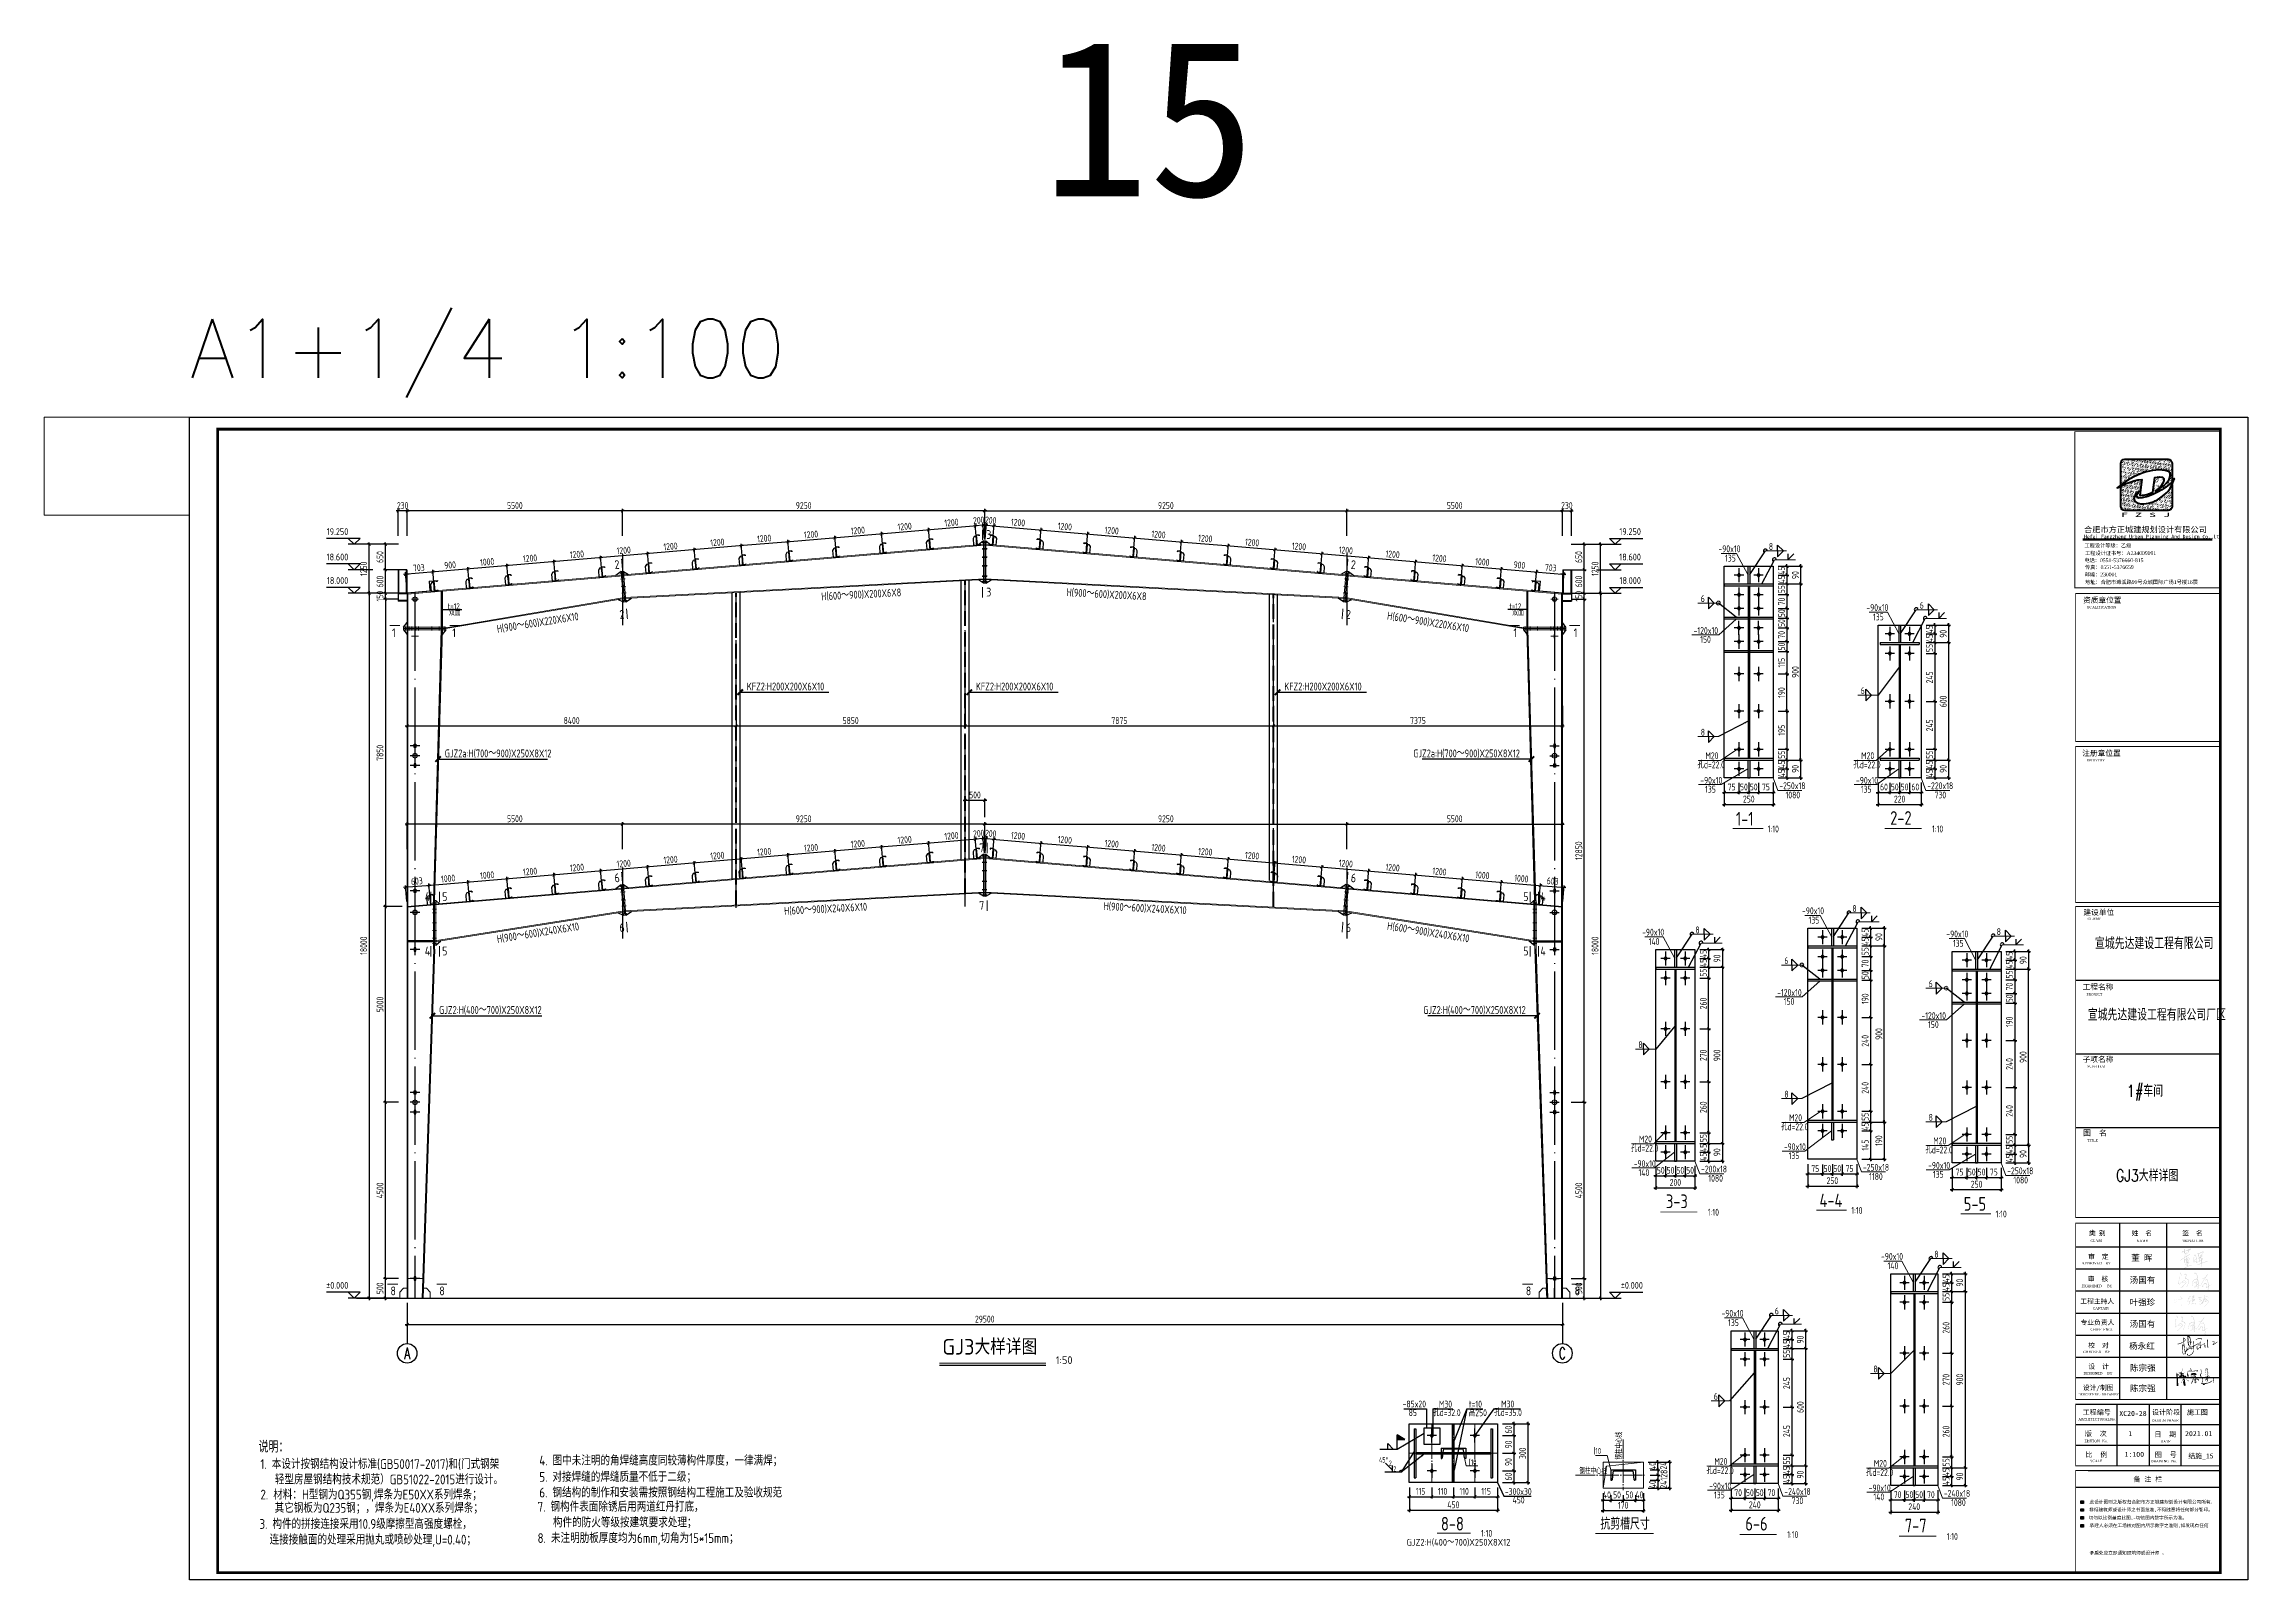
# Model space of a CAD drawing. Extents: x -3102990 to -851544, y -5293060 to -2540151.
# Drawn here: x -1269730 to -1157171, y -2690302 to -2611854 of the extents above; entities that cross this region are included whole.
import ezdxf
from ezdxf.enums import TextEntityAlignment as Align

# ---------------------------------------------------------------- set-up
doc = ezdxf.new("R2010")
doc.units = 0
doc.header["$LTSCALE"] = 1000
doc.header["$PDMODE"] = 1
for name, pattern in [('4', [5, 1.5, -1, 1.5, -1]), ('DASH', [0.35, 0.25, -0.1]), ('DOTE', [2.42, 2, -0.2, 0.02, -0.2])]:
    doc.linetypes.add(name, pattern=pattern)
doc.layers.get('0').update_dxf_attribs({"linetype": 'CONTINUOUS'})
doc.layers.get('Defpoints').update_dxf_attribs({"linetype": 'CONTINUOUS'})
for name, color, linetype in [('1', 140, 'CONTINUOUS'), ('10', 7, 'CONTINUOUS'), ('AXIS', 253, 'DOTE'), ('BEAM_CON', 4, 'CONTINUOUS'), ('COLU', 7, 'CONTINUOUS'), ('DIM', 3, 'CONTINUOUS'), ('HATCH', 254, 'CONTINUOUS'), ('NUM', 7, 'CONTINUOUS'), ('PUB_TEXT', 7, 'CONTINUOUS'), ('PUB_TITLE', 4, 'CONTINUOUS'), ('REIN', 1, 'CONTINUOUS'), ('TEXT', 7, 'CONTINUOUS'), ('THIN', 7, 'CONTINUOUS'), ('WELD', 7, 'CONTINUOUS'), ('WIN', 3, 'CONTINUOUS'), ('外框线', 255, 'CONTINUOUS'), ('柱子', 3, 'CONTINUOUS'), ('檩托', 151, 'CONTINUOUS'), ('钢板标注', 253, 'CONTINUOUS')]:
    doc.layers.add(name, color=color, linetype=linetype)
doc.layers.add('yichutu', color=7, linetype='CONTINUOUS', true_color=0xffffff, plot=False)
doc.styles.add('-黑体', font='simhei.ttf')
doc.styles.add('GHF', font='times.ttf')
doc.styles.add('HZTXT', font='txt.shx', dxfattribs={"width": 0.7, "height": 300, "bigfont": 'hztxt.shx'})
doc.styles.add('SJQYTEXTSTYLE', font='GBXWXT.shx', dxfattribs={"bigfont": 'GBHZFS.shx'})
doc.styles.add('STYLE1', font='simhei.ttf', dxfattribs={"width": 0.8})
doc.styles.add('TSSD_Axis', font='Complex.shx', dxfattribs={"width": 0.7, "bigfont": 'hztxt.shx'})
doc.styles.add('TSSD_Dimension', font='tssdeng.shx', dxfattribs={"width": 0.7, "bigfont": 'Hztxt.shx'})
doc.styles.add('TSSD_Label', font='tssdeng.shx', dxfattribs={"width": 0.75, "bigfont": 'hztxt.shx'})
doc.styles.add('TSSD_Norm', font='Tssdeng.shx', dxfattribs={"width": 0.75, "bigfont": 'hztxt.shx'})
doc.styles.add('TSSD_Rein', font='Tssdeng.shx', dxfattribs={"width": 0.75, "bigfont": 'hztxt.shx'})
doc.dimstyles.new('SJQY_30_100', dxfattribs={"dimtxt": 350, "dimasz": 100, "dimexe": 250, "dimexo": 250, "dimgap": 100, "dimtad": 1, "dimdec": 0, "dimlfac": 0.3, "dimzin": 0, "dimdsep": 46, "dimtxsty": 'SJQYTEXTSTYLE', "dimblk": 'ARCHTICK', "dimcen": 0, "dimclrd": 256, "dimclre": 256, "dimclrt": 256, "dimadec": 0, "dimazin": 0, "dimtfac": 1, "dimtdec": 0, "dimtix": 1, "dimtmove": 2, "dimatfit": 1, "dimldrblk": 'ARCHTICK', "dimfxl": 1, "dimtvp": 1, "dimtolj": 1, "dimtzin": 0, "dimlwd": -1, "dimlwe": -1, "dimarcsym": 0})
doc.dimstyles.new('TSSD_10_100', dxfattribs={"dimtxt": 350, "dimasz": 100, "dimexe": 100, "dimexo": 250, "dimgap": 100, "dimtad": 1, "dimdec": 0, "dimlfac": 0.1, "dimzin": 0, "dimdsep": 46, "dimtxsty": 'TSSD_Dimension', "dimblk": 'ARCHTICK', "dimcen": 0, "dimdle": 100, "dimclrt": 7, "dimadec": 0, "dimazin": 0, "dimtfac": 1, "dimtdec": 0, "dimtix": 1, "dimtmove": 2, "dimatfit": 3, "dimldrblk": 'ARCHTICK', "dimfxl": 1, "dimtolj": 1, "dimtzin": 0, "dimarcsym": 0})
doc.dimstyles.new('TSSD_50_100', dxfattribs={"dimtxt": 350, "dimasz": 100, "dimexe": 100, "dimexo": 250, "dimgap": 100, "dimtad": 1, "dimdec": 0, "dimlfac": 0.5, "dimzin": 0, "dimdsep": 46, "dimtxsty": 'TSSD_Dimension', "dimblk": 'ARCHTICK', "dimcen": 0, "dimdle": 100, "dimclrt": 7, "dimadec": 0, "dimazin": 0, "dimtfac": 1, "dimtdec": 0, "dimtix": 1, "dimtmove": 2, "dimatfit": 3, "dimfxl": 1, "dimtolj": 1, "dimtzin": 0, "dimarcsym": 0})
doc.dimstyles.new('TSSD_LEADER_STYLE_200.0', dxfattribs={"dimtxt": 700, "dimasz": 200, "dimexe": 200, "dimexo": 500, "dimgap": 0.09, "dimtad": 0, "dimtih": 1, "dimtoh": 1, "dimdec": 4, "dimzin": 0, "dimdsep": 46, "dimtxsty": 'Standard', "dimcen": 0.09, "dimdle": 200, "dimclrt": 7, "dimadec": 0, "dimazin": 0, "dimtfac": 1, "dimtdec": 4, "dimtofl": 0, "dimtmove": 0, "dimatfit": 3, "dimfxl": 1, "dimtolj": 1, "dimtzin": 0, "dimarcsym": 0})

msp = doc.modelspace()

# ---------------------------------------------------------------- texts
at = {"color": 3, "style": 'STYLE1'}
msp.add_text('15', height=8000, dxfattribs=at).set_placement((-1218745.21, -2619625.18))
at = {"layer": '10', "color": 6, "style": 'TSSD_Rein', "width": 0.85}
for s, p in [('3', (-1221609.21, -2637132.76)), ('3', (-1221609.21, -2640070.88)), ('1', (-1251957.88, -2642149.38)), ('1', (-1248880.86, -2642149.38)), ('1', (-1194682.68, -2642149.38)), ('1', (-1191605.66, -2642149.38)), ('7', (-1221969.04, -2653132.76)), ('4', (-1250283.69, -2655629.63)), ('5', (-1249398.99, -2655629.63)), ('5', (-1194179.26, -2655629.63)), ('4', (-1193309.28, -2655629.63)), ('7', (-1221969.04, -2656070.88)), ('4', (-1250283.69, -2658405.61)), ('5', (-1249398.99, -2658405.61)), ('5', (-1194179.26, -2658405.61)), ('4', (-1193309.28, -2658405.61)), ('8', (-1252036.63, -2675764.62, -972.2)), ('8', (-1249542.06, -2675764.62, -972.2)), ('8', (-1194050.91, -2675764.62, -972.2)), ('8', (-1191556.34, -2675764.62, -972.2))]:
    msp.add_text(s, height=450, dxfattribs=at).set_placement(p)
for s, rotation, p in [('2', 4.8440004, (-1240575.03, -2638675.55)), ('2', 355.1559996, (-1203002.48, -2638658.16)), ('2', 4.8440004, (-1240322.07, -2641217.75)), ('2', 355.1559996, (-1203255.44, -2641200.36)), ('6', 4.8440004, (-1240575.03, -2654675.55)), ('6', 355.1559996, (-1203002.48, -2654658.16)), ('6', 4.8440004, (-1240322.07, -2657217.75)), ('6', 355.1559996, (-1203255.44, -2657200.36))]:
    msp.add_text(s, height=450, rotation=rotation, dxfattribs=at).set_placement(p)
at = {"layer": 'PUB_TEXT', "color": 3, "style": 'STYLE1'}
msp.add_text('结施_15', height=250, dxfattribs=at).set_placement((-1160213.51, -2684094.48))
at = {"layer": 'TEXT', "lineweight": 9}
for s, height, style, width, p in [('-90x10', 350, 'TSSD_Rein', 0.7, (-1184212.8, -2637810.15, -96)), ('135', 350, 'TSSD_Rein', 0.7, (-1183876.89, -2638287.32, -96)), ('8', 350, 'TSSD_Rein', 0.7, (-1181638.26, -2637694, -288)), ('6', 350, 'TSSD_Rein', 0.7, (-1185114.23, -2640355, -576)), ('-90x10', 350, 'TSSD_Rein', 0.7, (-1176657.45, -2640810.15, -96)), ('6', 350, 'TSSD_Rein', 0.7, (-1173932.92, -2640694, -288)), ('-120x10', 350, 'TSSD_Rein', 0.7, (-1185482.22, -2641984.77, -288)), ('135', 350, 'TSSD_Rein', 0.7, (-1176321.55, -2641287.32, -96)), ('150', 350, 'TSSD_Rein', 0.7, (-1185143.73, -2642439.7, -288)), ('6', 350, 'TSSD_Rein', 0.7, (-1176949.06, -2645055.95, -576)), ('8', 350, 'TSSD_Rein', 0.7, (-1185114.23, -2647177.74, -576)), ('孔d=22.0', 350, 'TSSD_Rein', 0.7, (-1185283.93, -2648841.79, -96)), ('M20', 350, 'TSSD_Rein', 0.7, (-1184876.76, -2648380.19, -96)), ('孔d=22.0', 350, 'TSSD_Rein', 0.7, (-1177328.59, -2648841.79, -96)), ('M20', 350, 'TSSD_Rein', 0.7, (-1176921.42, -2648380.19, -96)), ('-90x10', 350, 'TSSD_Rein', 0.7, (-1185142.22, -2649634.77, -288)), ('-250x18', 350, 'TSSD_Rein', 0.7, (-1181103.25, -2649911.93, -96)), ('-90x10', 350, 'TSSD_Rein', 0.7, (-1177186.87, -2649634.77, -288)), ('-220x18', 350, 'TSSD_Rein', 0.7, (-1173547.91, -2649911.93, -96)), ('135', 350, 'TSSD_Rein', 0.7, (-1184896.91, -2650089.7, -288)), ('1080', 350, 'TSSD_Rein', 0.7, (-1180784.31, -2650382.4, -96)), ('135', 350, 'TSSD_Rein', 0.7, (-1176941.56, -2650089.7, -288)), ('730', 350, 'TSSD_Rein', 0.7, (-1173175.38, -2650382.4, -96)), ('1-1', 700, 'TSSD_Label', 0.8, (-1183321.03, -2651775.22)), ('1:10', 350, 'TSSD_Rein', 0.7, (-1181695.79, -2652115.79)), ('2-2', 700, 'TSSD_Label', 0.8, (-1175440.88, -2651732.89)), ('1:10', 350, 'TSSD_Rein', 0.7, (-1173303.26, -2652115.79)), ('-90x10', 350, 'TSSD_Rein', 0.7, (-1179944.34, -2656300.36, 192)), ('8', 350, 'TSSD_Rein', 0.7, (-1177369.81, -2656184.21)), ('-90x10', 350, 'TSSD_Rein', 0.7, (-1188110.55, -2657390.78, -96)), ('140', 350, 'TSSD_Rein', 0.7, (-1187774.64, -2657867.96, -96)), ('8', 350, 'TSSD_Rein', 0.7, (-1185386.01, -2657274.64, -288)), ('135', 350, 'TSSD_Rein', 0.7, (-1179608.44, -2656777.54, 192)), ('-90x10', 350, 'TSSD_Rein', 0.7, (-1172575.51, -2657481.07, 192)), ('8', 350, 'TSSD_Rein', 0.7, (-1170000.97, -2657364.93)), ('6', 350, 'TSSD_Rein', 0.7, (-1180845.77, -2658845.22, -288)), ('135', 350, 'TSSD_Rein', 0.7, (-1172239.6, -2657958.25, 192)), ('6', 350, 'TSSD_Rein', 0.7, (-1173476.94, -2660025.93, -288)), ('-120x10', 350, 'TSSD_Rein', 0.7, (-1181213.76, -2660474.99)), ('150', 350, 'TSSD_Rein', 0.7, (-1180875.27, -2660929.91)), ('-120x10', 350, 'TSSD_Rein', 0.7, (-1173844.93, -2661655.7)), ('150', 350, 'TSSD_Rein', 0.7, (-1173506.43, -2662110.63)), ('8', 350, 'TSSD_Rein', 0.7, (-1188302.16, -2663136.59, -576)), ('8', 350, 'TSSD_Rein', 0.7, (-1180845.77, -2665667.95, -288)), ('M20', 350, 'TSSD_Rein', 0.7, (-1180608.31, -2666870.41, 192)), ('8', 350, 'TSSD_Rein', 0.7, (-1173476.94, -2666848.66, -288)), ('M20', 350, 'TSSD_Rein', 0.7, (-1188274.51, -2667960.83, -96)), ('孔d=22.0', 350, 'TSSD_Rein', 0.7, (-1181015.48, -2667332, 192)), ('孔d=22.0', 350, 'TSSD_Rein', 0.7, (-1188681.68, -2668422.42, -96)), ('-90x10', 350, 'TSSD_Rein', 0.7, (-1180873.76, -2668352.76)), ('135', 350, 'TSSD_Rein', 0.7, (-1180628.45, -2668807.69)), ('孔d=22.0', 350, 'TSSD_Rein', 0.7, (-1173646.64, -2668512.71, 192)), ('M20', 350, 'TSSD_Rein', 0.7, (-1173239.47, -2668051.12, 192)), ('-90x10', 350, 'TSSD_Rein', 0.7, (-1188539.96, -2669215.41, -288)), ('140', 350, 'TSSD_Rein', 0.7, (-1188294.65, -2669670.34, -288)), ('-200x18', 350, 'TSSD_Rein', 0.7, (-1185101, -2669492.57, -96)), ('1080', 350, 'TSSD_Rein', 0.7, (-1184728.48, -2669963.03, -96)), ('-250x18', 350, 'TSSD_Rein', 0.7, (-1176834.8, -2669402.14, 192)), ('1180', 350, 'TSSD_Rein', 0.7, (-1176515.86, -2669872.61, 192)), ('-90x10', 350, 'TSSD_Rein', 0.7, (-1173504.93, -2669305.7)), ('135', 350, 'TSSD_Rein', 0.7, (-1173259.61, -2669760.63)), ('-250x18', 350, 'TSSD_Rein', 0.7, (-1169465.96, -2669582.86, 192)), ('1080', 350, 'TSSD_Rein', 0.7, (-1169147.02, -2670053.32, 192)), ('3-3', 700, 'TSSD_Label', 0.8, (-1186893.97, -2671313.53)), ('4-4', 700, 'TSSD_Label', 0.8, (-1179052.58, -2671265.44, 288)), ('5-5', 700, 'TSSD_Label', 0.8, (-1171683.74, -2671446.15, 288)), ('1:10', 350, 'TSSD_Rein', 0.7, (-1184756.35, -2671696.43)), ('1:10', 350, 'TSSD_Rein', 0.7, (-1177427.33, -2671606.01, 288)), ('1:10', 350, 'TSSD_Rein', 0.7, (-1170058.5, -2671786.72, 288)), ('-90x10', 350, 'TSSD_Rein', 0.7, (-1175910.59, -2673954.24, 192)), ('140', 350, 'TSSD_Rein', 0.7, (-1175574.69, -2674431.42, 192)), ('8', 350, 'TSSD_Rein', 0.7, (-1173186.06, -2673838.1)), ('-90x10', 350, 'TSSD_Rein', 0.7, (-1184056.85, -2676857.95, -96)), ('6', 350, 'TSSD_Rein', 0.7, (-1181332.32, -2676741.81, -288)), ('135', 350, 'TSSD_Rein', 0.7, (-1183720.94, -2677335.13, -96)), ('8', 350, 'TSSD_Rein', 0.7, (-1176302.2, -2679700.05, -288)), ('-85x20', 350, 'TSSD_Rein', 0.7, (-1200342.18, -2681491.72, -48)), ('t=10', 350, 'TSSD_Rein', 0.7, (-1196963.27, -2681498.53, -48)), ('6', 350, 'TSSD_Rein', 0.7, (-1184448.46, -2681103.75, -576)), ('85', 350, 'TSSD_Rein', 0.7, (-1200033.72, -2681933.48, -48)), ('孔d=32.0', 350, 'TSSD_Rein', 0.7, (-1198784.56, -2681933.48, -48)), ('高250', 350, 'TSSD_Rein', 0.7, (-1196963.27, -2681938.84, -48)), ('孔d=35.0', 350, 'TSSD_Rein', 0.7, (-1195667.89, -2681928.03, -48)), ('说明：', 600, 'TSSD_Rein', 0.85, (-1258778.36, -2683797.61, 436)), ('1. 本设计按钢结构设计标准(GB50017-2017)和(门式钢架', 500, 'TSSD_Rein', 0.85, (-1258680.67, -2684634.53, 436)), ('4. 图中未注明的角焊缝高度同较薄构件厚度，一律满焊；', 500, 'TSSD_Rein', 0.85, (-1244439.38, -2684454.12, 436)), ('孔d=22.0', 350, 'TSSD_Rein', 0.7, (-1184827.98, -2684889.59, -96)), ('M20', 350, 'TSSD_Rein', 0.7, (-1184420.81, -2684428, -96)), ('M20', 350, 'TSSD_Rein', 0.7, (-1176274.56, -2684524.29, 192)), ('2. 材料：H型钢为Q355钢,焊条为E50XX系列焊条；', 500, 'TSSD_Rein', 0.85, (-1258678.16, -2686193.67, 436)), ('轻型房屋钢结构技术规范）GB51022-2015进行设计。', 500, 'TSSD_Rein', 0.85, (-1257944.66, -2685420.13, 436)), ('5. 对接焊缝的焊缝质量不低于二级；', 500, 'TSSD_Rein', 0.85, (-1244435.98, -2685290.04, 436)), ('6. 钢结构的制作和安装需按照钢结构工程施工及验收规范', 500, 'TSSD_Rein', 0.85, (-1244435.98, -2686090.04, 436)), ('-300x30', 350, 'TSSD_Rein', 0.7, (-1195120.84, -2685961.57, -48)), ('-90x10', 350, 'TSSD_Rein', 0.7, (-1184686.27, -2685682.58, -288)), ('-240x18', 350, 'TSSD_Rein', 0.7, (-1180847.3, -2685959.73, -96)), ('孔d=22.0', 350, 'TSSD_Rein', 0.7, (-1176681.73, -2684985.88, 192)), ('-90x10', 350, 'TSSD_Rein', 0.7, (-1176540.01, -2685778.87)), ('其它钢板为Q235钢；，焊条为E40XX系列焊条；', 500, 'TSSD_Rein', 0.85, (-1257952.95, -2686872.73, 4)), ('7. 钢构件表面除锈后用两道红丹打底，', 500, 'TSSD_Rein', 0.85, (-1244525.58, -2686815.19, 4)), ('450', 350, 'TSSD_Rein', 0.7, (-1194727.46, -2686396.52, -48)), ('135', 350, 'TSSD_Rein', 0.7, (-1184440.96, -2686137.5, -288)), ('730', 350, 'TSSD_Rein', 0.7, (-1180474.78, -2686430.2, -96)), ('140', 350, 'TSSD_Rein', 0.7, (-1176294.7, -2686233.8)), ('-240x18', 350, 'TSSD_Rein', 0.7, (-1172701.05, -2686056.02, 192)), ('1080', 350, 'TSSD_Rein', 0.7, (-1172328.52, -2686526.49, 192)), ('3. 构件的拼接连接采用10.9级摩擦型高强度螺栓，', 500, 'TSSD_Rein', 0.85, (-1258727.09, -2687694.45, 4)), ('8. 未注明肋板厚度均为6mm,切角为15*15mm；', 500, 'TSSD_Rein', 0.85, (-1244525.58, -2688415.19, 4)), ('构件的防火等级按建筑要求处理；', 500, 'TSSD_Rein', 0.85, (-1243738.37, -2687615.19, 4)), ('8-8', 700, 'TSSD_Label', 0.8, (-1198385.56, -2687781.58, 48)), ('6-6', 700, 'TSSD_Label', 0.8, (-1182840.28, -2687780.7)), ('1:10', 350, 'TSSD_Rein', 0.7, (-1180702.65, -2688163.6)), ('7-7', 700, 'TSSD_Label', 0.8, (-1174694.02, -2687876.99, 288)), ('  连接接触面的处理采用抛丸或喷砂处理,U=0.40；', 500, 'TSSD_Rein', 0.85, (-1258727.09, -2688494.45, 4)), ('1:10', 350, 'TSSD_Rein', 0.7, (-1172556.39, -2688259.89, 288))]:
    msp.add_text(s, height=height, dxfattribs=dict(at, style=style, width=width)).set_placement(p)
at = {"layer": 'TEXT', "ltscale": 1.5, "width": 0.75}
for s, height, style, p in [('t=12', 300, 'TSSD_Rein', (-1249114.24, -2640722.99)), ('t=12', 300, 'TSSD_Rein', (-1194898.43, -2640722.99)), ('双面', 300, 'TSSD_Rein', (-1249058.89, -2641044.83)), ('双面', 300, 'TSSD_Rein', (-1194751, -2641044.83)), ('KFZ2:H200X200X6X10', 400, 'TSSD_Norm', (-1233836.8, -2644865.28)), ('KFZ2:H200X200X6X10', 400, 'TSSD_Norm', (-1222136.8, -2644865.28)), ('KFZ2:H200X200X6X10', 400, 'TSSD_Norm', (-1206386.8, -2644865.28)), ('GJZ2a:H(700～900)X250X8X12', 400, 'TSSD_Norm', (-1249262.38, -2648284.31)), ('GJZ2a:H(700～900)X250X8X12', 400, 'TSSD_Norm', (-1199798.37, -2648284.31)), ('GJZ2:H(400～700)X250X8X12', 400, 'TSSD_Norm', (-1249551.4, -2661391.82)), ('GJZ2:H(400～700)X250X8X12', 400, 'TSSD_Norm', (-1199290.12, -2661391.82))]:
    msp.add_text(s, height=height, dxfattribs=dict(at, style=style)).set_placement(p)
at = {"layer": 'TEXT', "ltscale": 1.5, "style": 'TSSD_Norm', "width": 0.75}
for s, rotation, p in [('H(600～900)X200X6X8', 3, (-1230025.84, -2640268.8)), ('H(900～600)X200X6X8', 357, (-1217517.65, -2640050.2)), ('H(900～600)X220X6X10', 9, (-1246570.94, -2641929.29)), ('H(600～900)X220X6X10', 351, (-1201154.78, -2641239.77)), ('H(900～600)X240X6X10', 9, (-1246570.94, -2657770.29)), ('H(600～900)X240X6X10', 351, (-1201154.78, -2657080.77))]:
    msp.add_text(s, height=400, rotation=rotation, dxfattribs=at).set_placement(p)
at = {"layer": 'TEXT', "color": 1, "ltscale": 1.5, "style": 'TSSD_Norm', "width": 0.75}
for s, rotation, p in [('H(600～900)X240X6X10', 3, (-1231921.33, -2656333.35)), ('H(900～600)X240X6X10', 357, (-1215622.16, -2656080.04))]:
    msp.add_text(s, height=400, rotation=rotation, dxfattribs=at).set_placement(p)
at = {"layer": 'TEXT', "color": 0, "lineweight": 5, "style": 'TSSD_Norm'}
for s, height, p in [('GJ3大样详图', 800, (-1223854.78, -2679035)), ('1:50', 400, (-1218058.01, -2679395.04))]:
    msp.add_text(s, height=height, dxfattribs=at).set_placement(p, align=Align.BOTTOM_LEFT)
at = {"layer": 'TEXT', "color": 2, "lineweight": 9, "style": 'TSSD_Rein', "width": 0.7}
for p in [(-1198487.79, -2681498.53, -48), (-1195310.43, -2681493.08, -48)]:
    msp.add_text('M30', height=350, dxfattribs=at).set_placement(p)
at = {"layer": 'TEXT', "lineweight": 5, "style": 'TSSD_Rein', "width": 0.7}
msp.add_text('钢柱中心线', height=300, rotation=90, dxfattribs=at).set_placement((-1189129.82, -2684151.19, 48))
for s, p in [('[10', (-1196954.76, -2684435.56, 336)), ('[10', (-1190590.48, -2683861.95, 192)), ('钢柱中心线', (-1191314.82, -2684888.69, 48))]:
    msp.add_text(s, height=300, dxfattribs=at).set_placement(p)
at = {"layer": 'TEXT', "style": 'TSSD_Rein', "width": 0.7}
msp.add_text('1:10', height=350, dxfattribs=at).set_placement((-1196336.33, -2688094.38, 48))
at = {"layer": 'TEXT', "lineweight": 5, "style": 'TSSD_Rein', "width": 0.8}
msp.add_text('抗剪槽尺寸', height=600, dxfattribs=at).set_placement((-1188983.63, -2687731.13), align=Align.CENTER)
at = {"layer": 'TEXT', "color": 6, "style": 'TSSD_Norm', "width": 0.8}
msp.add_text('GJZ2:H(400～700)X250X8X12', height=350, dxfattribs=at).set_placement((-1200134.51, -2688554.62, 576))
at = {"layer": 'THIN', "style": 'TSSD_Label', "width": 0.75}
for s, p in [('19.250', (-1254190.79, -2637035.11)), ('19.250', (-1188171.89, -2637035.11)), ('18.600', (-1254190.79, -2638335.11)), ('18.600', (-1188171.89, -2638335.11)), ('18.000', (-1254190.79, -2639535.19)), ('18.000', (-1188171.89, -2639535.19)), ('%%p0.000', (-1254190.79, -2675535.11)), ('%%p0.000', (-1188070.92, -2675535.11))]:
    msp.add_text(s, height=350, dxfattribs=at).set_placement(p, align=Align.BOTTOM_RIGHT)
at = {"layer": 'WIN', "color": 3, "style": 'HZTXT', "width": 0.8}
msp.add_text('GJ3大样详图', height=600, dxfattribs=at).set_placement((-1162319.49, -2669944), align=Align.CENTER)

# ---------------------------------------------------------------- blocks, each defined once
blk = doc.blocks.new('_ArchTick')
at = {"color": 0, "const_width": 0.5}
blk.add_lwpolyline([(-0.71, -0.71), (0.71, 0.71)], dxfattribs=at)
blk = doc.blocks.new('*D436')
at = {"layer": 'Defpoints', "color": 0, "ltscale": 1.5}
for p in [(-1252300, -2674905), (-1251379, -2674905), (-1251379, -2675905)]:
    blk.add_point(p, dxfattribs=at)
at = {"layer": 'DIM', "color": 0, "lineweight": -2, "ltscale": 1.5}
for p, q in [((-1251629, -2674905), (-1252400, -2674905)), ((-1252300, -2676005), (-1252300, -2674805)), ((-1251629, -2675905), (-1252400, -2675905))]:
    blk.add_line(p, q, dxfattribs=at)
at = {"layer": 'DIM', "color": 0, "lineweight": -2, "ltscale": 1.5, "xscale": 100, "yscale": 100, "zscale": 100}
for p, rotation in [((-1252300, -2674905), 90), ((-1252300, -2675905), 270)]:
    blk.add_blockref('_ArchTick', p, dxfattribs=dict(at, rotation=rotation))
at = {"layer": 'DIM', "color": 7, "ltscale": 1.5, "insert": (-1252575, -2675405), "char_height": 350, "attachment_point": 5, "rotation": 90, "style": 'TSSD_Dimension'}
blk.add_mtext('\\A1;500', dxfattribs=at)
blk = doc.blocks.new('*D437')
at = {"layer": 'Defpoints', "color": 0, "ltscale": 1.5}
for p in [(-1251839, -2639905), (-1253133, -2675905), (-1251839, -2675905)]:
    blk.add_point(p, dxfattribs=at)
at = {"layer": 'DIM', "color": 0, "lineweight": -2, "ltscale": 1.5}
for p, q in [((-1252089, -2639905), (-1253233, -2639905)), ((-1253133, -2639805), (-1253133, -2676005)), ((-1252089, -2675905), (-1253233, -2675905))]:
    blk.add_line(p, q, dxfattribs=at)
at = {"layer": 'DIM', "color": 0, "lineweight": -2, "ltscale": 1.5, "xscale": 100, "yscale": 100, "zscale": 100}
for p, rotation in [((-1253133, -2639905), 90), ((-1253133, -2675905), 270)]:
    blk.add_blockref('_ArchTick', p, dxfattribs=dict(at, rotation=rotation))
at = {"layer": 'DIM', "color": 7, "ltscale": 1.5, "insert": (-1253408, -2657905), "char_height": 350, "attachment_point": 5, "rotation": 90, "style": 'TSSD_Dimension'}
blk.add_mtext('\\A1;18000', dxfattribs=at)
blk = doc.blocks.new('*D438')
at = {"layer": 'Defpoints', "color": 0, "ltscale": 1.5}
for p in [(-1251186, -2675905), (-1192186, -2675905), (-1192186, -2677256)]:
    blk.add_point(p, dxfattribs=at)
at = {"layer": 'DIM', "color": 0, "lineweight": -2, "ltscale": 1.5}
for p, q in [((-1251186, -2676155), (-1251186, -2677356)), ((-1192186, -2676155), (-1192186, -2677356)), ((-1251286, -2677256), (-1192086, -2677256))]:
    blk.add_line(p, q, dxfattribs=at)
at = {"layer": 'DIM', "color": 0, "lineweight": -2, "ltscale": 1.5, "xscale": 100, "yscale": 100, "zscale": 100, "rotation": 180}
blk.add_blockref('_ArchTick', (-1251186, -2677256), dxfattribs=at)
at = {"layer": 'DIM', "color": 0, "lineweight": -2, "ltscale": 1.5, "xscale": 100, "yscale": 100, "zscale": 100}
blk.add_blockref('_ArchTick', (-1192186, -2677256), dxfattribs=at)
at = {"layer": 'DIM', "color": 7, "ltscale": 1.5, "insert": (-1221686, -2676981), "char_height": 350, "attachment_point": 5, "style": 'TSSD_Dimension'}
blk.add_mtext('\\A1;29500', dxfattribs=at)
blk = doc.blocks.new('A$C28752233')
at = {"layer": '檩托'}
for p, q in [((-151, 23), (-219, -78)), ((-60, 23), (-151, 23)), ((-60, 83), (-60, 23)), ((-46, 83), (-60, 83)), ((-60, 23), (-60, -417)), ((-46, 83), (111, 83)), ((-46, -417), (-46, 83)), ((-46, -417), (-46, 83)), ((-40, 78), (-40, -411)), ((106, 78), (-40, 78)), ((106, 38), (106, 78)), ((111, 38), (106, 38)), ((111, 83), (111, 38)), ((-219, -78), (-219, -417)), ((-219, -417), (-46, -417)), ((-87, -18), (-12, -18)), ((-87, -316), (-12, -316)), ((111, -417), (-46, -417)), ((-40, -411), (106, -411)), ((106, -372), (111, -372)), ((106, -411), (106, -372)), ((111, -372), (111, -417))]:
    blk.add_line(p, q, dxfattribs=at)
at = {"layer": '檩托', "const_width": 20, "elevation": 793}
blk.add_lwpolyline([(-60, -18), (-40, -18)], dxfattribs=at)
at = {"layer": '檩托', "const_width": 20}
blk.add_lwpolyline([(-60, -316), (-40, -316)], dxfattribs=at)
blk = doc.blocks.new('*D439')
at = {"layer": 'Defpoints', "color": 0, "ltscale": 1.5}
for p in [(-1222167, -2636468), (-1222085, -2637439), (-1221686, -2637405)]:
    blk.add_point(p, dxfattribs=at)
at = {"layer": 'DIM', "color": 0, "lineweight": -2, "ltscale": 1.5}
for p, q in [((-1222167, -2636468), (-1222267, -2636476)), ((-1222106, -2637190), (-1222175, -2636368)), ((-1221768, -2636434), (-1222167, -2636468)), ((-1221707, -2637156), (-1221777, -2636334)), ((-1221768, -2636434), (-1221669, -2636426))]:
    blk.add_line(p, q, dxfattribs=at)
at = {"layer": 'DIM', "color": 0, "lineweight": -2, "ltscale": 1.5, "xscale": 100, "yscale": 100, "zscale": 100}
for p, rotation in [((-1222167, -2636468), 4.844000375071663), ((-1221768, -2636434), 184.8440003750717)]:
    blk.add_blockref('_ArchTick', p, dxfattribs=dict(at, rotation=rotation))
at = {"layer": 'DIM', "color": 7, "ltscale": 1.5, "insert": (-1221991, -2636177), "char_height": 350, "attachment_point": 5, "rotation": 4.844, "style": 'TSSD_Dimension'}
blk.add_mtext('\\A1;200', dxfattribs=at)
blk = doc.blocks.new('*D440')
at = {"layer": 'Defpoints', "color": 0, "ltscale": 1.5}
for p in [(-1224558, -2636670), (-1224476, -2637642), (-1222085, -2637439)]:
    blk.add_point(p, dxfattribs=at)
at = {"layer": 'DIM', "color": 0, "lineweight": -2, "ltscale": 1.5}
for p, q in [((-1222067, -2636459), (-1224658, -2636679)), ((-1224497, -2637392), (-1224567, -2636571)), ((-1222106, -2637190), (-1222175, -2636368))]:
    blk.add_line(p, q, dxfattribs=at)
at = {"layer": 'DIM', "color": 0, "lineweight": -2, "ltscale": 1.5, "xscale": 100, "yscale": 100, "zscale": 100}
for p, rotation in [((-1224558, -2636670), 184.8440003750278), ((-1222167, -2636468), 4.844000375027848)]:
    blk.add_blockref('_ArchTick', p, dxfattribs=dict(at, rotation=rotation))
at = {"layer": 'DIM', "color": 7, "ltscale": 1.5, "insert": (-1223386, -2636295), "char_height": 350, "attachment_point": 5, "rotation": 4.844, "style": 'TSSD_Dimension'}
blk.add_mtext('\\A1;1200', dxfattribs=at)
blk = doc.blocks.new('*D441')
at = {"layer": 'Defpoints', "color": 0, "ltscale": 1.5}
for p in [(-1226950, -2636873), (-1226868, -2637844), (-1224476, -2637642)]:
    blk.add_point(p, dxfattribs=at)
at = {"layer": 'DIM', "color": 0, "lineweight": -2, "ltscale": 1.5}
for p, q in [((-1224459, -2636662), (-1227050, -2636882)), ((-1226889, -2637595), (-1226958, -2636774)), ((-1224497, -2637392), (-1224567, -2636571))]:
    blk.add_line(p, q, dxfattribs=at)
at = {"layer": 'DIM', "color": 0, "lineweight": -2, "ltscale": 1.5, "xscale": 100, "yscale": 100, "zscale": 100}
for p, rotation in [((-1226950, -2636873), 184.8440003750278), ((-1224558, -2636670), 4.844000375027848)]:
    blk.add_blockref('_ArchTick', p, dxfattribs=dict(at, rotation=rotation))
at = {"layer": 'DIM', "color": 7, "ltscale": 1.5, "insert": (-1225777, -2636498), "char_height": 350, "attachment_point": 5, "rotation": 4.844, "style": 'TSSD_Dimension'}
blk.add_mtext('\\A1;1200', dxfattribs=at)
blk = doc.blocks.new('*D442')
at = {"layer": 'Defpoints', "color": 0, "ltscale": 1.5}
for p in [(-1229341, -2637076), (-1229259, -2638047), (-1226868, -2637844)]:
    blk.add_point(p, dxfattribs=at)
at = {"layer": 'DIM', "color": 0, "lineweight": -2, "ltscale": 1.5}
for p, q in [((-1226850, -2636865), (-1229441, -2637084)), ((-1229280, -2637798), (-1229350, -2636976)), ((-1226889, -2637595), (-1226958, -2636774))]:
    blk.add_line(p, q, dxfattribs=at)
at = {"layer": 'DIM', "color": 0, "lineweight": -2, "ltscale": 1.5, "xscale": 100, "yscale": 100, "zscale": 100}
for p, rotation in [((-1229341, -2637076), 184.8440003750278), ((-1226950, -2636873), 4.844000375027848)]:
    blk.add_blockref('_ArchTick', p, dxfattribs=dict(at, rotation=rotation))
at = {"layer": 'DIM', "color": 7, "ltscale": 1.5, "insert": (-1228169, -2636700), "char_height": 350, "attachment_point": 5, "rotation": 4.844, "style": 'TSSD_Dimension'}
blk.add_mtext('\\A1;1200', dxfattribs=at)
blk = doc.blocks.new('*D443')
at = {"layer": 'Defpoints', "color": 0, "ltscale": 1.5}
for p in [(-1231733, -2637278), (-1231650, -2638250), (-1229259, -2638047)]:
    blk.add_point(p, dxfattribs=at)
at = {"layer": 'DIM', "color": 0, "lineweight": -2, "ltscale": 1.5}
for p, q in [((-1229242, -2637067), (-1231832, -2637287)), ((-1231672, -2638000), (-1231741, -2637179)), ((-1229280, -2637798), (-1229350, -2636976))]:
    blk.add_line(p, q, dxfattribs=at)
at = {"layer": 'DIM', "color": 0, "lineweight": -2, "ltscale": 1.5, "xscale": 100, "yscale": 100, "zscale": 100}
for p, rotation in [((-1231733, -2637278), 184.8440003750278), ((-1229341, -2637076), 4.844000375027848)]:
    blk.add_blockref('_ArchTick', p, dxfattribs=dict(at, rotation=rotation))
at = {"layer": 'DIM', "color": 7, "ltscale": 1.5, "insert": (-1230560, -2636903), "char_height": 350, "attachment_point": 5, "rotation": 4.844, "style": 'TSSD_Dimension'}
blk.add_mtext('\\A1;1200', dxfattribs=at)
blk = doc.blocks.new('*D444')
at = {"layer": 'Defpoints', "color": 0, "ltscale": 1.5}
for p in [(-1234124, -2637481), (-1231650, -2638250), (-1234042, -2638452)]:
    blk.add_point(p, dxfattribs=at)
at = {"layer": 'DIM', "color": 0, "lineweight": -2, "ltscale": 1.5}
for p, q in [((-1231672, -2638000), (-1231741, -2637179)), ((-1231633, -2637270), (-1234224, -2637490)), ((-1234063, -2638203), (-1234133, -2637382))]:
    blk.add_line(p, q, dxfattribs=at)
at = {"layer": 'DIM', "color": 0, "lineweight": -2, "ltscale": 1.5, "xscale": 100, "yscale": 100, "zscale": 100}
for p, rotation in [((-1231733, -2637278), 4.844000375027848), ((-1234124, -2637481), 184.8440003750278)]:
    blk.add_blockref('_ArchTick', p, dxfattribs=dict(at, rotation=rotation))
at = {"layer": 'DIM', "color": 7, "ltscale": 1.5, "insert": (-1232952, -2637106), "char_height": 350, "attachment_point": 5, "rotation": 4.844, "style": 'TSSD_Dimension'}
blk.add_mtext('\\A1;1200', dxfattribs=at)
blk = doc.blocks.new('*D445')
at = {"layer": 'Defpoints', "color": 0, "ltscale": 1.5}
for p in [(-1236516, -2637684), (-1236433, -2638655), (-1234042, -2638452)]:
    blk.add_point(p, dxfattribs=at)
at = {"layer": 'DIM', "color": 0, "lineweight": -2, "ltscale": 1.5}
for p, q in [((-1234025, -2637473), (-1236615, -2637692)), ((-1236454, -2638406), (-1236524, -2637584)), ((-1234063, -2638203), (-1234133, -2637382))]:
    blk.add_line(p, q, dxfattribs=at)
at = {"layer": 'DIM', "color": 0, "lineweight": -2, "ltscale": 1.5, "xscale": 100, "yscale": 100, "zscale": 100}
for p, rotation in [((-1236516, -2637684), 184.8440003750278), ((-1234124, -2637481), 4.844000375027848)]:
    blk.add_blockref('_ArchTick', p, dxfattribs=dict(at, rotation=rotation))
at = {"layer": 'DIM', "color": 7, "ltscale": 1.5, "insert": (-1235343, -2637308), "char_height": 350, "attachment_point": 5, "rotation": 4.844, "style": 'TSSD_Dimension'}
blk.add_mtext('\\A1;1200', dxfattribs=at)
blk = doc.blocks.new('*D446')
at = {"layer": 'Defpoints', "color": 0, "ltscale": 1.5}
for p in [(-1238907, -2637886), (-1238825, -2638858), (-1236433, -2638655)]:
    blk.add_point(p, dxfattribs=at)
at = {"layer": 'DIM', "color": 0, "lineweight": -2, "ltscale": 1.5}
for p, q in [((-1236416, -2637675), (-1239007, -2637895)), ((-1238846, -2638608), (-1238915, -2637787)), ((-1236454, -2638406), (-1236524, -2637584))]:
    blk.add_line(p, q, dxfattribs=at)
at = {"layer": 'DIM', "color": 0, "lineweight": -2, "ltscale": 1.5, "xscale": 100, "yscale": 100, "zscale": 100}
for p, rotation in [((-1238907, -2637886), 184.8440003750278), ((-1236516, -2637684), 4.844000375027848)]:
    blk.add_blockref('_ArchTick', p, dxfattribs=dict(at, rotation=rotation))
at = {"layer": 'DIM', "color": 7, "ltscale": 1.5, "insert": (-1237735, -2637511), "char_height": 350, "attachment_point": 5, "rotation": 4.844, "style": 'TSSD_Dimension'}
blk.add_mtext('\\A1;1200', dxfattribs=at)
blk = doc.blocks.new('*D447')
at = {"layer": 'Defpoints', "color": 0, "ltscale": 1.5}
for p in [(-1241298, -2638089), (-1241216, -2639060), (-1238825, -2638858)]:
    blk.add_point(p, dxfattribs=at)
at = {"layer": 'DIM', "color": 0, "lineweight": -2, "ltscale": 1.5}
for p, q in [((-1238807, -2637878), (-1241398, -2638098)), ((-1241237, -2638811), (-1241307, -2637989)), ((-1238846, -2638608), (-1238915, -2637787))]:
    blk.add_line(p, q, dxfattribs=at)
at = {"layer": 'DIM', "color": 0, "lineweight": -2, "ltscale": 1.5, "xscale": 100, "yscale": 100, "zscale": 100}
for p, rotation in [((-1241298, -2638089), 184.8440003750278), ((-1238907, -2637886), 4.844000375027848)]:
    blk.add_blockref('_ArchTick', p, dxfattribs=dict(at, rotation=rotation))
at = {"layer": 'DIM', "color": 7, "ltscale": 1.5, "insert": (-1240126, -2637714), "char_height": 350, "attachment_point": 5, "rotation": 4.844, "style": 'TSSD_Dimension'}
blk.add_mtext('\\A1;1200', dxfattribs=at)
blk = doc.blocks.new('*D448')
at = {"layer": 'Defpoints', "color": 0, "ltscale": 1.5}
for p in [(-1243690, -2638292), (-1243608, -2639263), (-1241216, -2639060)]:
    blk.add_point(p, dxfattribs=at)
at = {"layer": 'DIM', "color": 0, "lineweight": -2, "ltscale": 1.5}
for p, q in [((-1241199, -2638081), (-1243790, -2638300)), ((-1243629, -2639014), (-1243698, -2638192)), ((-1241237, -2638811), (-1241307, -2637989))]:
    blk.add_line(p, q, dxfattribs=at)
at = {"layer": 'DIM', "color": 0, "lineweight": -2, "ltscale": 1.5, "xscale": 100, "yscale": 100, "zscale": 100}
for p, rotation in [((-1243690, -2638292), 184.8440003750278), ((-1241298, -2638089), 4.844000375027848)]:
    blk.add_blockref('_ArchTick', p, dxfattribs=dict(at, rotation=rotation))
at = {"layer": 'DIM', "color": 7, "ltscale": 1.5, "insert": (-1242517, -2637916), "char_height": 350, "attachment_point": 5, "rotation": 4.844, "style": 'TSSD_Dimension'}
blk.add_mtext('\\A1;1200', dxfattribs=at)
blk = doc.blocks.new('*D449')
at = {"layer": 'Defpoints', "color": 0, "ltscale": 1.5}
for p in [(-1246081, -2638494), (-1245999, -2639466), (-1243608, -2639263)]:
    blk.add_point(p, dxfattribs=at)
at = {"layer": 'DIM', "color": 0, "lineweight": -2, "ltscale": 1.5}
for p, q in [((-1243590, -2638283), (-1246181, -2638503)), ((-1243629, -2639014), (-1243698, -2638192)), ((-1246020, -2639216), (-1246090, -2638395))]:
    blk.add_line(p, q, dxfattribs=at)
at = {"layer": 'DIM', "color": 0, "lineweight": -2, "ltscale": 1.5, "xscale": 100, "yscale": 100, "zscale": 100}
for p, rotation in [((-1243690, -2638292), 4.844000375027848), ((-1246081, -2638494), 184.8440003750278)]:
    blk.add_blockref('_ArchTick', p, dxfattribs=dict(at, rotation=rotation))
at = {"layer": 'DIM', "color": 7, "ltscale": 1.5, "insert": (-1244909, -2638119), "char_height": 350, "attachment_point": 5, "rotation": 4.844, "style": 'TSSD_Dimension'}
blk.add_mtext('\\A1;1200', dxfattribs=at)
blk = doc.blocks.new('*D450')
at = {"layer": 'Defpoints', "color": 0, "ltscale": 1.5}
for p in [(-1240186, -2635698), (-1240186, -2637225), (-1221686, -2637225)]:
    blk.add_point(p, dxfattribs=at)
at = {"layer": 'DIM', "color": 0, "lineweight": -2, "ltscale": 1.5}
for p, q in [((-1221586, -2635698), (-1240286, -2635698)), ((-1240186, -2636975), (-1240186, -2635598)), ((-1221686, -2636975), (-1221686, -2635598))]:
    blk.add_line(p, q, dxfattribs=at)
at = {"layer": 'DIM', "color": 0, "lineweight": -2, "ltscale": 1.5, "xscale": 100, "yscale": 100, "zscale": 100, "rotation": 180}
blk.add_blockref('_ArchTick', (-1240186, -2635698), dxfattribs=at)
at = {"layer": 'DIM', "color": 0, "lineweight": -2, "ltscale": 1.5, "xscale": 100, "yscale": 100, "zscale": 100}
blk.add_blockref('_ArchTick', (-1221686, -2635698), dxfattribs=at)
at = {"layer": 'DIM', "color": 7, "ltscale": 1.5, "insert": (-1230936, -2635423), "char_height": 350, "attachment_point": 5, "style": 'TSSD_Dimension'}
blk.add_mtext('\\A1;9250', dxfattribs=at)
blk = doc.blocks.new('*D451')
at = {"layer": 'Defpoints', "color": 0, "ltscale": 1.5}
for p in [(-1251186, -2635698), (-1251186, -2637225), (-1240186, -2637225)]:
    blk.add_point(p, dxfattribs=at)
at = {"layer": 'DIM', "color": 0, "lineweight": -2, "ltscale": 1.5}
for p, q in [((-1240086, -2635698), (-1251286, -2635698)), ((-1251186, -2636975), (-1251186, -2635598)), ((-1240186, -2636975), (-1240186, -2635598))]:
    blk.add_line(p, q, dxfattribs=at)
at = {"layer": 'DIM', "color": 0, "lineweight": -2, "ltscale": 1.5, "xscale": 100, "yscale": 100, "zscale": 100, "rotation": 180}
blk.add_blockref('_ArchTick', (-1251186, -2635698), dxfattribs=at)
at = {"layer": 'DIM', "color": 0, "lineweight": -2, "ltscale": 1.5, "xscale": 100, "yscale": 100, "zscale": 100}
blk.add_blockref('_ArchTick', (-1240186, -2635698), dxfattribs=at)
at = {"layer": 'DIM', "color": 7, "ltscale": 1.5, "insert": (-1245686, -2635423), "char_height": 350, "attachment_point": 5, "style": 'TSSD_Dimension'}
blk.add_mtext('\\A1;5500', dxfattribs=at)
blk = doc.blocks.new('*D452')
at = {"layer": 'Defpoints', "color": 0, "ltscale": 1.5}
for p in [(-1251646, -2635698), (-1251646, -2637225), (-1251186, -2637225)]:
    blk.add_point(p, dxfattribs=at)
at = {"layer": 'DIM', "color": 0, "lineweight": -2, "ltscale": 1.5}
for p, q in [((-1251646, -2635698), (-1251746, -2635698)), ((-1251646, -2636975), (-1251646, -2635598)), ((-1251186, -2635698), (-1251646, -2635698)), ((-1251186, -2636975), (-1251186, -2635598)), ((-1251186, -2635698), (-1251086, -2635698))]:
    blk.add_line(p, q, dxfattribs=at)
at = {"layer": 'DIM', "color": 0, "lineweight": -2, "ltscale": 1.5, "xscale": 100, "yscale": 100, "zscale": 100}
blk.add_blockref('_ArchTick', (-1251646, -2635698), dxfattribs=at)
at = {"layer": 'DIM', "color": 0, "lineweight": -2, "ltscale": 1.5, "xscale": 100, "yscale": 100, "zscale": 100, "rotation": 180}
blk.add_blockref('_ArchTick', (-1251186, -2635698), dxfattribs=at)
at = {"layer": 'DIM', "color": 7, "ltscale": 1.5, "insert": (-1251416, -2635423), "char_height": 350, "attachment_point": 5, "style": 'TSSD_Dimension'}
blk.add_mtext('\\A1;230', dxfattribs=at)
blk = doc.blocks.new('*D453')
at = {"layer": 'Defpoints', "color": 0, "ltscale": 1.5}
for p in [(-1248074, -2638663), (-1245999, -2639466), (-1247992, -2639634)]:
    blk.add_point(p, dxfattribs=at)
at = {"layer": 'DIM', "color": 0, "lineweight": -2, "ltscale": 1.5}
for p, q in [((-1245982, -2638486), (-1248174, -2638672)), ((-1248013, -2639385), (-1248083, -2638564)), ((-1246020, -2639216), (-1246090, -2638395))]:
    blk.add_line(p, q, dxfattribs=at)
at = {"layer": 'DIM', "color": 0, "lineweight": -2, "ltscale": 1.5, "xscale": 100, "yscale": 100, "zscale": 100}
for p, rotation in [((-1248074, -2638663), 184.8440003750839), ((-1246081, -2638494), 4.844000375083803)]:
    blk.add_blockref('_ArchTick', p, dxfattribs=dict(at, rotation=rotation))
at = {"layer": 'DIM', "color": 7, "ltscale": 1.5, "insert": (-1247101, -2638305), "char_height": 350, "attachment_point": 5, "rotation": 4.844, "style": 'TSSD_Dimension'}
blk.add_mtext('\\A1;1000', dxfattribs=at)
blk = doc.blocks.new('*D454')
at = {"layer": 'Defpoints', "color": 0, "ltscale": 1.5}
for p in [(-1249868, -2638815), (-1249785, -2639786), (-1247992, -2639634)]:
    blk.add_point(p, dxfattribs=at)
at = {"layer": 'DIM', "color": 0, "lineweight": -2, "ltscale": 1.5}
for p, q in [((-1247975, -2638655), (-1249967, -2638824)), ((-1249807, -2639537), (-1249876, -2638716)), ((-1248013, -2639385), (-1248083, -2638564))]:
    blk.add_line(p, q, dxfattribs=at)
at = {"layer": 'DIM', "color": 0, "lineweight": -2, "ltscale": 1.5, "xscale": 100, "yscale": 100, "zscale": 100}
for p, rotation in [((-1249868, -2638815), 184.8440003750278), ((-1248074, -2638663), 4.844000375027848)]:
    blk.add_blockref('_ArchTick', p, dxfattribs=dict(at, rotation=rotation))
at = {"layer": 'DIM', "color": 7, "ltscale": 1.5, "insert": (-1248994, -2638465), "char_height": 350, "attachment_point": 5, "rotation": 4.844, "style": 'TSSD_Dimension'}
blk.add_mtext('\\A1;900', dxfattribs=at)
blk = doc.blocks.new('*D455')
at = {"layer": 'Defpoints', "color": 0, "ltscale": 1.5}
for p in [(-1251268, -2638934), (-1251186, -2639905), (-1249785, -2639786)]:
    blk.add_point(p, dxfattribs=at)
at = {"layer": 'DIM', "color": 0, "lineweight": -2, "ltscale": 1.5}
for p, q in [((-1249768, -2638807), (-1251368, -2638942)), ((-1251207, -2639656), (-1251277, -2638834)), ((-1249807, -2639537), (-1249876, -2638716))]:
    blk.add_line(p, q, dxfattribs=at)
at = {"layer": 'DIM', "color": 0, "lineweight": -2, "ltscale": 1.5, "xscale": 100, "yscale": 100, "zscale": 100}
for p, rotation in [((-1251268, -2638934), 184.8440003750278), ((-1249868, -2638815), 4.844000375027848)]:
    blk.add_blockref('_ArchTick', p, dxfattribs=dict(at, rotation=rotation))
at = {"layer": 'DIM', "color": 7, "ltscale": 1.5, "insert": (-1250591, -2638601), "char_height": 350, "attachment_point": 5, "rotation": 4.844, "style": 'TSSD_Dimension'}
blk.add_mtext('\\A1;703', dxfattribs=at)
blk = doc.blocks.new('*D456')
at = {"layer": 'Defpoints', "color": 0, "ltscale": 1.5}
for p in [(-1252300, -2665905), (-1251379, -2665905), (-1251379, -2674905)]:
    blk.add_point(p, dxfattribs=at)
at = {"layer": 'DIM', "color": 0, "lineweight": -2, "ltscale": 1.5}
for p, q in [((-1251629, -2665905), (-1252400, -2665905)), ((-1252300, -2675005), (-1252300, -2665805)), ((-1251629, -2674905), (-1252400, -2674905))]:
    blk.add_line(p, q, dxfattribs=at)
at = {"layer": 'DIM', "color": 0, "lineweight": -2, "ltscale": 1.5, "xscale": 100, "yscale": 100, "zscale": 100}
for p, rotation in [((-1252300, -2665905), 90), ((-1252300, -2674905), 270)]:
    blk.add_blockref('_ArchTick', p, dxfattribs=dict(at, rotation=rotation))
at = {"layer": 'DIM', "color": 7, "ltscale": 1.5, "insert": (-1252575, -2670405), "char_height": 350, "attachment_point": 5, "rotation": 90, "style": 'TSSD_Dimension'}
blk.add_mtext('\\A1;4500', dxfattribs=at)
blk = doc.blocks.new('*D457')
at = {"layer": 'Defpoints', "color": 0, "ltscale": 1.5}
for p in [(-1252300, -2655905), (-1251186, -2655905), (-1251379, -2665905)]:
    blk.add_point(p, dxfattribs=at)
at = {"layer": 'DIM', "color": 0, "lineweight": -2, "ltscale": 1.5}
for p, q in [((-1251436, -2655905), (-1252400, -2655905)), ((-1252300, -2666005), (-1252300, -2655805)), ((-1251629, -2665905), (-1252400, -2665905))]:
    blk.add_line(p, q, dxfattribs=at)
at = {"layer": 'DIM', "color": 0, "lineweight": -2, "ltscale": 1.5, "xscale": 100, "yscale": 100, "zscale": 100}
for p, rotation in [((-1252300, -2655905), 90), ((-1252300, -2665905), 270)]:
    blk.add_blockref('_ArchTick', p, dxfattribs=dict(at, rotation=rotation))
at = {"layer": 'DIM', "color": 7, "ltscale": 1.5, "insert": (-1252575, -2660905), "char_height": 350, "attachment_point": 5, "rotation": 90, "style": 'TSSD_Dimension'}
blk.add_mtext('\\A1;5000', dxfattribs=at)
blk = doc.blocks.new('*D458')
at = {"layer": 'Defpoints', "color": 0, "ltscale": 1.5}
for p in [(-1252300, -2639905), (-1251379, -2639905), (-1251379, -2640205)]:
    blk.add_point(p, dxfattribs=at)
at = {"layer": 'DIM', "color": 0, "lineweight": -2, "ltscale": 1.5}
for p, q in [((-1251629, -2639905), (-1252400, -2639905)), ((-1251629, -2640205), (-1252400, -2640205)), ((-1252300, -2639905), (-1252300, -2639805)), ((-1252300, -2640205), (-1252300, -2639905)), ((-1252300, -2640205), (-1252300, -2640305))]:
    blk.add_line(p, q, dxfattribs=at)
at = {"layer": 'DIM', "color": 0, "lineweight": -2, "ltscale": 1.5, "xscale": 100, "yscale": 100, "zscale": 100}
for p, rotation in [((-1252300, -2639905), 270), ((-1252300, -2640205), 90)]:
    blk.add_blockref('_ArchTick', p, dxfattribs=dict(at, rotation=rotation))
at = {"layer": 'DIM', "color": 7, "ltscale": 1.5, "insert": (-1252575, -2640055), "char_height": 350, "attachment_point": 5, "rotation": 90, "style": 'TSSD_Dimension'}
blk.add_mtext('\\A1;150', dxfattribs=at)
blk = doc.blocks.new('*D459')
at = {"layer": 'Defpoints', "color": 0, "ltscale": 1.5}
for p in [(-1252300, -2638705), (-1251379, -2638705), (-1251379, -2639905)]:
    blk.add_point(p, dxfattribs=at)
at = {"layer": 'DIM', "color": 0, "lineweight": -2, "ltscale": 1.5}
for p, q in [((-1251629, -2638705), (-1252400, -2638705)), ((-1252300, -2640005), (-1252300, -2638605)), ((-1251629, -2639905), (-1252400, -2639905))]:
    blk.add_line(p, q, dxfattribs=at)
at = {"layer": 'DIM', "color": 0, "lineweight": -2, "ltscale": 1.5, "xscale": 100, "yscale": 100, "zscale": 100}
for p, rotation in [((-1252300, -2638705), 90), ((-1252300, -2639905), 270)]:
    blk.add_blockref('_ArchTick', p, dxfattribs=dict(at, rotation=rotation))
at = {"layer": 'DIM', "color": 7, "ltscale": 1.5, "insert": (-1252575, -2639305), "char_height": 350, "attachment_point": 5, "rotation": 90, "style": 'TSSD_Dimension'}
blk.add_mtext('\\A1;600', dxfattribs=at)
blk = doc.blocks.new('*D460')
at = {"layer": 'Defpoints', "color": 0, "ltscale": 1.5}
for p in [(-1252300, -2637405), (-1251379, -2637405), (-1251379, -2638705)]:
    blk.add_point(p, dxfattribs=at)
at = {"layer": 'DIM', "color": 0, "lineweight": -2, "ltscale": 1.5}
for p, q in [((-1251629, -2637405), (-1252400, -2637405)), ((-1252300, -2638805), (-1252300, -2637305)), ((-1251629, -2638705), (-1252400, -2638705))]:
    blk.add_line(p, q, dxfattribs=at)
at = {"layer": 'DIM', "color": 0, "lineweight": -2, "ltscale": 1.5, "xscale": 100, "yscale": 100, "zscale": 100}
for p, rotation in [((-1252300, -2637405), 90), ((-1252300, -2638705), 270)]:
    blk.add_blockref('_ArchTick', p, dxfattribs=dict(at, rotation=rotation))
at = {"layer": 'DIM', "color": 7, "ltscale": 1.5, "insert": (-1252575, -2638055), "char_height": 350, "attachment_point": 5, "rotation": 90, "style": 'TSSD_Dimension'}
blk.add_mtext('\\A1;650', dxfattribs=at)
blk = doc.blocks.new('*D461')
at = {"layer": 'Defpoints', "color": 0, "ltscale": 1.5}
for p in [(-1253133, -2637405), (-1251839, -2637405), (-1251839, -2639905)]:
    blk.add_point(p, dxfattribs=at)
at = {"layer": 'DIM', "color": 0, "lineweight": -2, "ltscale": 1.5}
for p, q in [((-1252089, -2637405), (-1253233, -2637405)), ((-1253133, -2640005), (-1253133, -2637305)), ((-1252089, -2639905), (-1253233, -2639905))]:
    blk.add_line(p, q, dxfattribs=at)
at = {"layer": 'DIM', "color": 0, "lineweight": -2, "ltscale": 1.5, "xscale": 100, "yscale": 100, "zscale": 100}
for p, rotation in [((-1253133, -2637405), 90), ((-1253133, -2639905), 270)]:
    blk.add_blockref('_ArchTick', p, dxfattribs=dict(at, rotation=rotation))
at = {"layer": 'DIM', "color": 7, "ltscale": 1.5, "insert": (-1253408, -2638655), "char_height": 350, "attachment_point": 5, "rotation": 90, "style": 'TSSD_Dimension'}
blk.add_mtext('\\A1;1250', dxfattribs=at)
blk = doc.blocks.new('ts_axno')
at = {"color": 0, "linetype": 'ByBlock', "lineweight": -2}
blk.add_circle((0, 0), 0.5, dxfattribs=at)
at = {"color": 0, "linetype": 'ByBlock', "lineweight": -2, "style": 'TSSD_Axis', "width": 0.7}
blk.add_attdef('A', text='', height=0.6, dxfattribs=at).set_placement((0, 0), align=Align.MIDDLE_CENTER)
blk = doc.blocks.new('*D462')
at = {"layer": 'Defpoints', "color": 0, "ltscale": 1.5}
for p in [(-1222167, -2652468), (-1222085, -2653439), (-1221686, -2653405)]:
    blk.add_point(p, dxfattribs=at)
at = {"layer": 'DIM', "color": 0, "lineweight": -2, "ltscale": 1.5}
for p, q in [((-1222167, -2652468), (-1222267, -2652476)), ((-1222106, -2653190), (-1222175, -2652368)), ((-1221768, -2652434), (-1222167, -2652468)), ((-1221707, -2653156), (-1221777, -2652334)), ((-1221768, -2652434), (-1221669, -2652426))]:
    blk.add_line(p, q, dxfattribs=at)
at = {"layer": 'DIM', "color": 0, "lineweight": -2, "ltscale": 1.5, "xscale": 100, "yscale": 100, "zscale": 100}
for p, rotation in [((-1222167, -2652468), 4.844000375071663), ((-1221768, -2652434), 184.8440003750717)]:
    blk.add_blockref('_ArchTick', p, dxfattribs=dict(at, rotation=rotation))
at = {"layer": 'DIM', "color": 7, "ltscale": 1.5, "insert": (-1221991, -2652177), "char_height": 350, "attachment_point": 5, "rotation": 4.844, "style": 'TSSD_Dimension'}
blk.add_mtext('\\A1;200', dxfattribs=at)
blk = doc.blocks.new('*D463')
at = {"layer": 'Defpoints', "color": 0, "ltscale": 1.5}
for p in [(-1224558, -2652670), (-1224476, -2653642), (-1222085, -2653439)]:
    blk.add_point(p, dxfattribs=at)
at = {"layer": 'DIM', "color": 0, "lineweight": -2, "ltscale": 1.5}
for p, q in [((-1222067, -2652459), (-1224658, -2652679)), ((-1224497, -2653392), (-1224567, -2652571)), ((-1222106, -2653190), (-1222175, -2652368))]:
    blk.add_line(p, q, dxfattribs=at)
at = {"layer": 'DIM', "color": 0, "lineweight": -2, "ltscale": 1.5, "xscale": 100, "yscale": 100, "zscale": 100}
for p, rotation in [((-1224558, -2652670), 184.8440003750278), ((-1222167, -2652468), 4.844000375027848)]:
    blk.add_blockref('_ArchTick', p, dxfattribs=dict(at, rotation=rotation))
at = {"layer": 'DIM', "color": 7, "ltscale": 1.5, "insert": (-1223386, -2652295), "char_height": 350, "attachment_point": 5, "rotation": 4.844, "style": 'TSSD_Dimension'}
blk.add_mtext('\\A1;1200', dxfattribs=at)
blk = doc.blocks.new('*D464')
at = {"layer": 'Defpoints', "color": 0, "ltscale": 1.5}
for p in [(-1226950, -2652873), (-1226868, -2653844), (-1224476, -2653642)]:
    blk.add_point(p, dxfattribs=at)
at = {"layer": 'DIM', "color": 0, "lineweight": -2, "ltscale": 1.5}
for p, q in [((-1224459, -2652662), (-1227050, -2652882)), ((-1226889, -2653595), (-1226958, -2652774)), ((-1224497, -2653392), (-1224567, -2652571))]:
    blk.add_line(p, q, dxfattribs=at)
at = {"layer": 'DIM', "color": 0, "lineweight": -2, "ltscale": 1.5, "xscale": 100, "yscale": 100, "zscale": 100}
for p, rotation in [((-1226950, -2652873), 184.8440003750278), ((-1224558, -2652670), 4.844000375027848)]:
    blk.add_blockref('_ArchTick', p, dxfattribs=dict(at, rotation=rotation))
at = {"layer": 'DIM', "color": 7, "ltscale": 1.5, "insert": (-1225777, -2652498), "char_height": 350, "attachment_point": 5, "rotation": 4.844, "style": 'TSSD_Dimension'}
blk.add_mtext('\\A1;1200', dxfattribs=at)
blk = doc.blocks.new('*D465')
at = {"layer": 'Defpoints', "color": 0, "ltscale": 1.5}
for p in [(-1229341, -2653076), (-1229259, -2654047), (-1226868, -2653844)]:
    blk.add_point(p, dxfattribs=at)
at = {"layer": 'DIM', "color": 0, "lineweight": -2, "ltscale": 1.5}
for p, q in [((-1226850, -2652865), (-1229441, -2653084)), ((-1229280, -2653798), (-1229350, -2652976)), ((-1226889, -2653595), (-1226958, -2652774))]:
    blk.add_line(p, q, dxfattribs=at)
at = {"layer": 'DIM', "color": 0, "lineweight": -2, "ltscale": 1.5, "xscale": 100, "yscale": 100, "zscale": 100}
for p, rotation in [((-1229341, -2653076), 184.8440003750278), ((-1226950, -2652873), 4.844000375027848)]:
    blk.add_blockref('_ArchTick', p, dxfattribs=dict(at, rotation=rotation))
at = {"layer": 'DIM', "color": 7, "ltscale": 1.5, "insert": (-1228169, -2652700), "char_height": 350, "attachment_point": 5, "rotation": 4.844, "style": 'TSSD_Dimension'}
blk.add_mtext('\\A1;1200', dxfattribs=at)
blk = doc.blocks.new('*D466')
at = {"layer": 'Defpoints', "color": 0, "ltscale": 1.5}
for p in [(-1231733, -2653278), (-1229259, -2654047), (-1231650, -2654250)]:
    blk.add_point(p, dxfattribs=at)
at = {"layer": 'DIM', "color": 0, "lineweight": -2, "ltscale": 1.5}
for p, q in [((-1229280, -2653798), (-1229350, -2652976)), ((-1229242, -2653067), (-1231832, -2653287)), ((-1231672, -2654000), (-1231741, -2653179))]:
    blk.add_line(p, q, dxfattribs=at)
at = {"layer": 'DIM', "color": 0, "lineweight": -2, "ltscale": 1.5, "xscale": 100, "yscale": 100, "zscale": 100}
for p, rotation in [((-1229341, -2653076), 4.844000375027848), ((-1231733, -2653278), 184.8440003750278)]:
    blk.add_blockref('_ArchTick', p, dxfattribs=dict(at, rotation=rotation))
at = {"layer": 'DIM', "color": 7, "ltscale": 1.5, "insert": (-1230560, -2652903), "char_height": 350, "attachment_point": 5, "rotation": 4.844, "style": 'TSSD_Dimension'}
blk.add_mtext('\\A1;1200', dxfattribs=at)
blk = doc.blocks.new('*D467')
at = {"layer": 'Defpoints', "color": 0, "ltscale": 1.5}
for p in [(-1234124, -2653481), (-1234042, -2654452), (-1231650, -2654250)]:
    blk.add_point(p, dxfattribs=at)
at = {"layer": 'DIM', "color": 0, "lineweight": -2, "ltscale": 1.5}
for p, q in [((-1231633, -2653270), (-1234224, -2653490)), ((-1234063, -2654203), (-1234133, -2653382)), ((-1231672, -2654000), (-1231741, -2653179))]:
    blk.add_line(p, q, dxfattribs=at)
at = {"layer": 'DIM', "color": 0, "lineweight": -2, "ltscale": 1.5, "xscale": 100, "yscale": 100, "zscale": 100}
for p, rotation in [((-1234124, -2653481), 184.8440003750278), ((-1231733, -2653278), 4.844000375027848)]:
    blk.add_blockref('_ArchTick', p, dxfattribs=dict(at, rotation=rotation))
at = {"layer": 'DIM', "color": 7, "ltscale": 1.5, "insert": (-1232952, -2653106), "char_height": 350, "attachment_point": 5, "rotation": 4.844, "style": 'TSSD_Dimension'}
blk.add_mtext('\\A1;1200', dxfattribs=at)
blk = doc.blocks.new('*D468')
at = {"layer": 'Defpoints', "color": 0, "ltscale": 1.5}
for p in [(-1236516, -2653684), (-1236433, -2654655), (-1234042, -2654452)]:
    blk.add_point(p, dxfattribs=at)
at = {"layer": 'DIM', "color": 0, "lineweight": -2, "ltscale": 1.5}
for p, q in [((-1234025, -2653473), (-1236615, -2653692)), ((-1236454, -2654406), (-1236524, -2653584)), ((-1234063, -2654203), (-1234133, -2653382))]:
    blk.add_line(p, q, dxfattribs=at)
at = {"layer": 'DIM', "color": 0, "lineweight": -2, "ltscale": 1.5, "xscale": 100, "yscale": 100, "zscale": 100}
for p, rotation in [((-1236516, -2653684), 184.8440003750278), ((-1234124, -2653481), 4.844000375027848)]:
    blk.add_blockref('_ArchTick', p, dxfattribs=dict(at, rotation=rotation))
at = {"layer": 'DIM', "color": 7, "ltscale": 1.5, "insert": (-1235343, -2653308), "char_height": 350, "attachment_point": 5, "rotation": 4.844, "style": 'TSSD_Dimension'}
blk.add_mtext('\\A1;1200', dxfattribs=at)
blk = doc.blocks.new('*D469')
at = {"layer": 'Defpoints', "color": 0, "ltscale": 1.5}
for p in [(-1238907, -2653886), (-1238825, -2654858), (-1236433, -2654655)]:
    blk.add_point(p, dxfattribs=at)
at = {"layer": 'DIM', "color": 0, "lineweight": -2, "ltscale": 1.5}
for p, q in [((-1236416, -2653675), (-1239007, -2653895)), ((-1238846, -2654608), (-1238915, -2653787)), ((-1236454, -2654406), (-1236524, -2653584))]:
    blk.add_line(p, q, dxfattribs=at)
at = {"layer": 'DIM', "color": 0, "lineweight": -2, "ltscale": 1.5, "xscale": 100, "yscale": 100, "zscale": 100}
for p, rotation in [((-1238907, -2653886), 184.8440003750278), ((-1236516, -2653684), 4.844000375027848)]:
    blk.add_blockref('_ArchTick', p, dxfattribs=dict(at, rotation=rotation))
at = {"layer": 'DIM', "color": 7, "ltscale": 1.5, "insert": (-1237735, -2653511), "char_height": 350, "attachment_point": 5, "rotation": 4.844, "style": 'TSSD_Dimension'}
blk.add_mtext('\\A1;1200', dxfattribs=at)
blk = doc.blocks.new('*D470')
at = {"layer": 'Defpoints', "color": 0, "ltscale": 1.5}
for p in [(-1241298, -2654089), (-1241216, -2655060), (-1238825, -2654858)]:
    blk.add_point(p, dxfattribs=at)
at = {"layer": 'DIM', "color": 0, "lineweight": -2, "ltscale": 1.5}
for p, q in [((-1238807, -2653878), (-1241398, -2654098)), ((-1241237, -2654811), (-1241307, -2653989)), ((-1238846, -2654608), (-1238915, -2653787))]:
    blk.add_line(p, q, dxfattribs=at)
at = {"layer": 'DIM', "color": 0, "lineweight": -2, "ltscale": 1.5, "xscale": 100, "yscale": 100, "zscale": 100}
for p, rotation in [((-1241298, -2654089), 184.8440003750278), ((-1238907, -2653886), 4.844000375027848)]:
    blk.add_blockref('_ArchTick', p, dxfattribs=dict(at, rotation=rotation))
at = {"layer": 'DIM', "color": 7, "ltscale": 1.5, "insert": (-1240126, -2653714), "char_height": 350, "attachment_point": 5, "rotation": 4.844, "style": 'TSSD_Dimension'}
blk.add_mtext('\\A1;1200', dxfattribs=at)
blk = doc.blocks.new('*D471')
at = {"layer": 'Defpoints', "color": 0, "ltscale": 1.5}
for p in [(-1243690, -2654292), (-1243608, -2655263), (-1241216, -2655060)]:
    blk.add_point(p, dxfattribs=at)
at = {"layer": 'DIM', "color": 0, "lineweight": -2, "ltscale": 1.5}
for p, q in [((-1241199, -2654081), (-1243790, -2654300)), ((-1241237, -2654811), (-1241307, -2653989)), ((-1243629, -2655014), (-1243698, -2654192))]:
    blk.add_line(p, q, dxfattribs=at)
at = {"layer": 'DIM', "color": 0, "lineweight": -2, "ltscale": 1.5, "xscale": 100, "yscale": 100, "zscale": 100}
for p, rotation in [((-1241298, -2654089), 4.844000375027848), ((-1243690, -2654292), 184.8440003750278)]:
    blk.add_blockref('_ArchTick', p, dxfattribs=dict(at, rotation=rotation))
at = {"layer": 'DIM', "color": 7, "ltscale": 1.5, "insert": (-1242517, -2653916), "char_height": 350, "attachment_point": 5, "rotation": 4.844, "style": 'TSSD_Dimension'}
blk.add_mtext('\\A1;1200', dxfattribs=at)
blk = doc.blocks.new('*D472')
at = {"layer": 'Defpoints', "color": 0, "ltscale": 1.5}
for p in [(-1246081, -2654494), (-1243608, -2655263), (-1245999, -2655466)]:
    blk.add_point(p, dxfattribs=at)
at = {"layer": 'DIM', "color": 0, "lineweight": -2, "ltscale": 1.5}
for p, q in [((-1243590, -2654283), (-1246181, -2654503)), ((-1246020, -2655216), (-1246090, -2654395)), ((-1243629, -2655014), (-1243698, -2654192))]:
    blk.add_line(p, q, dxfattribs=at)
at = {"layer": 'DIM', "color": 0, "lineweight": -2, "ltscale": 1.5, "xscale": 100, "yscale": 100, "zscale": 100}
for p, rotation in [((-1246081, -2654494), 184.8440003750278), ((-1243690, -2654292), 4.844000375027848)]:
    blk.add_blockref('_ArchTick', p, dxfattribs=dict(at, rotation=rotation))
at = {"layer": 'DIM', "color": 7, "ltscale": 1.5, "insert": (-1244909, -2654119), "char_height": 350, "attachment_point": 5, "rotation": 4.844, "style": 'TSSD_Dimension'}
blk.add_mtext('\\A1;1200', dxfattribs=at)
blk = doc.blocks.new('*D473')
at = {"layer": 'Defpoints', "color": 0, "ltscale": 1.5}
for p in [(-1240186, -2651698), (-1240186, -2653225), (-1221686, -2653225)]:
    blk.add_point(p, dxfattribs=at)
at = {"layer": 'DIM', "color": 0, "lineweight": -2, "ltscale": 1.5}
for p, q in [((-1221586, -2651698), (-1240286, -2651698)), ((-1240186, -2652975), (-1240186, -2651598)), ((-1221686, -2652975), (-1221686, -2651598))]:
    blk.add_line(p, q, dxfattribs=at)
at = {"layer": 'DIM', "color": 0, "lineweight": -2, "ltscale": 1.5, "xscale": 100, "yscale": 100, "zscale": 100, "rotation": 180}
blk.add_blockref('_ArchTick', (-1240186, -2651698), dxfattribs=at)
at = {"layer": 'DIM', "color": 0, "lineweight": -2, "ltscale": 1.5, "xscale": 100, "yscale": 100, "zscale": 100}
blk.add_blockref('_ArchTick', (-1221686, -2651698), dxfattribs=at)
at = {"layer": 'DIM', "color": 7, "ltscale": 1.5, "insert": (-1230936, -2651423), "char_height": 350, "attachment_point": 5, "style": 'TSSD_Dimension'}
blk.add_mtext('\\A1;9250', dxfattribs=at)
blk = doc.blocks.new('*D474')
at = {"layer": 'Defpoints', "color": 0, "ltscale": 1.5}
for p in [(-1251186, -2651698), (-1251186, -2653225), (-1240186, -2653225)]:
    blk.add_point(p, dxfattribs=at)
at = {"layer": 'DIM', "color": 0, "lineweight": -2, "ltscale": 1.5}
for p, q in [((-1240086, -2651698), (-1251286, -2651698)), ((-1251186, -2652975), (-1251186, -2651598)), ((-1240186, -2652975), (-1240186, -2651598))]:
    blk.add_line(p, q, dxfattribs=at)
at = {"layer": 'DIM', "color": 0, "lineweight": -2, "ltscale": 1.5, "xscale": 100, "yscale": 100, "zscale": 100, "rotation": 180}
blk.add_blockref('_ArchTick', (-1251186, -2651698), dxfattribs=at)
at = {"layer": 'DIM', "color": 0, "lineweight": -2, "ltscale": 1.5, "xscale": 100, "yscale": 100, "zscale": 100}
blk.add_blockref('_ArchTick', (-1240186, -2651698), dxfattribs=at)
at = {"layer": 'DIM', "color": 7, "ltscale": 1.5, "insert": (-1245686, -2651423), "char_height": 350, "attachment_point": 5, "style": 'TSSD_Dimension'}
blk.add_mtext('\\A1;5500', dxfattribs=at)
blk = doc.blocks.new('*D475')
at = {"layer": 'Defpoints', "color": 0, "ltscale": 1.5}
for p in [(-1248074, -2654663), (-1247992, -2655634), (-1245999, -2655466)]:
    blk.add_point(p, dxfattribs=at)
at = {"layer": 'DIM', "color": 0, "lineweight": -2, "ltscale": 1.5}
for p, q in [((-1245982, -2654486), (-1248174, -2654672)), ((-1248013, -2655385), (-1248083, -2654564)), ((-1246020, -2655216), (-1246090, -2654395))]:
    blk.add_line(p, q, dxfattribs=at)
at = {"layer": 'DIM', "color": 0, "lineweight": -2, "ltscale": 1.5, "xscale": 100, "yscale": 100, "zscale": 100}
for p, rotation in [((-1248074, -2654663), 184.8440003750839), ((-1246081, -2654494), 4.844000375083803)]:
    blk.add_blockref('_ArchTick', p, dxfattribs=dict(at, rotation=rotation))
at = {"layer": 'DIM', "color": 7, "ltscale": 1.5, "insert": (-1247101, -2654305), "char_height": 350, "attachment_point": 5, "rotation": 4.844, "style": 'TSSD_Dimension'}
blk.add_mtext('\\A1;1000', dxfattribs=at)
blk = doc.blocks.new('*D476')
at = {"layer": 'Defpoints', "color": 0, "ltscale": 1.5}
for p in [(-1250067, -2654832), (-1249985, -2655803), (-1247992, -2655634)]:
    blk.add_point(p, dxfattribs=at)
at = {"layer": 'DIM', "color": 0, "lineweight": -2, "ltscale": 1.5}
for p, q in [((-1247975, -2654655), (-1250167, -2654841)), ((-1250006, -2655554), (-1250075, -2654733)), ((-1248013, -2655385), (-1248083, -2654564))]:
    blk.add_line(p, q, dxfattribs=at)
at = {"layer": 'DIM', "color": 0, "lineweight": -2, "ltscale": 1.5, "xscale": 100, "yscale": 100, "zscale": 100}
for p, rotation in [((-1250067, -2654832), 184.8440003750278), ((-1248074, -2654663), 4.844000375027848)]:
    blk.add_blockref('_ArchTick', p, dxfattribs=dict(at, rotation=rotation))
at = {"layer": 'DIM', "color": 7, "ltscale": 1.5, "insert": (-1249094, -2654474), "char_height": 350, "attachment_point": 5, "rotation": 4.844, "style": 'TSSD_Dimension'}
blk.add_mtext('\\A1;1000', dxfattribs=at)
blk = doc.blocks.new('*D477')
at = {"layer": 'Defpoints', "color": 0, "ltscale": 1.5}
for p in [(-1251268, -2654934), (-1251186, -2655905), (-1249985, -2655803)]:
    blk.add_point(p, dxfattribs=at)
at = {"layer": 'DIM', "color": 0, "lineweight": -2, "ltscale": 1.5}
for p, q in [((-1249967, -2654824), (-1251368, -2654942)), ((-1251207, -2655656), (-1251277, -2654834)), ((-1250006, -2655554), (-1250075, -2654733))]:
    blk.add_line(p, q, dxfattribs=at)
at = {"layer": 'DIM', "color": 0, "lineweight": -2, "ltscale": 1.5, "xscale": 100, "yscale": 100, "zscale": 100}
for p, rotation in [((-1251268, -2654934), 184.8440003750278), ((-1250067, -2654832), 4.844000375027848)]:
    blk.add_blockref('_ArchTick', p, dxfattribs=dict(at, rotation=rotation))
at = {"layer": 'DIM', "color": 7, "ltscale": 1.5, "insert": (-1250691, -2654609), "char_height": 350, "attachment_point": 5, "rotation": 4.844, "style": 'TSSD_Dimension'}
blk.add_mtext('\\A1;603', dxfattribs=at)
blk = doc.blocks.new('*D501')
at = {"layer": 'Defpoints', "color": 0, "ltscale": 1.5}
for p in [(-1191994, -2674905), (-1191072, -2674905), (-1191994, -2675905)]:
    blk.add_point(p, dxfattribs=at)
at = {"layer": 'DIM', "color": 0, "lineweight": -2, "ltscale": 1.5}
for p, q in [((-1191744, -2674905), (-1190972, -2674905)), ((-1191072, -2676005), (-1191072, -2674805)), ((-1191744, -2675905), (-1190972, -2675905))]:
    blk.add_line(p, q, dxfattribs=at)
at = {"layer": 'DIM', "color": 0, "lineweight": -2, "ltscale": 1.5, "xscale": 100, "yscale": 100, "zscale": 100}
for p, rotation in [((-1191072, -2674905), 90), ((-1191072, -2675905), 270)]:
    blk.add_blockref('_ArchTick', p, dxfattribs=dict(at, rotation=rotation))
at = {"layer": 'DIM', "color": 7, "ltscale": 1.5, "insert": (-1191347, -2675405), "char_height": 350, "attachment_point": 5, "rotation": 90, "style": 'TSSD_Dimension'}
blk.add_mtext('\\A1;500', dxfattribs=at)
blk = doc.blocks.new('*D502')
at = {"layer": 'Defpoints', "color": 0, "ltscale": 1.5}
for p in [(-1191534, -2639905), (-1191534, -2675905), (-1190240, -2675905)]:
    blk.add_point(p, dxfattribs=at)
at = {"layer": 'DIM', "color": 0, "lineweight": -2, "ltscale": 1.5}
for p, q in [((-1191284, -2639905), (-1190140, -2639905)), ((-1190240, -2639805), (-1190240, -2676005)), ((-1191284, -2675905), (-1190140, -2675905))]:
    blk.add_line(p, q, dxfattribs=at)
at = {"layer": 'DIM', "color": 0, "lineweight": -2, "ltscale": 1.5, "xscale": 100, "yscale": 100, "zscale": 100}
for p, rotation in [((-1190240, -2639905), 90), ((-1190240, -2675905), 270)]:
    blk.add_blockref('_ArchTick', p, dxfattribs=dict(at, rotation=rotation))
at = {"layer": 'DIM', "color": 7, "ltscale": 1.5, "insert": (-1190515, -2657905), "char_height": 350, "attachment_point": 5, "rotation": 90, "style": 'TSSD_Dimension'}
blk.add_mtext('\\A1;18000', dxfattribs=at)
blk = doc.blocks.new('*D478')
at = {"layer": 'Defpoints', "color": 0, "ltscale": 1.5}
for p in [(-1221205, -2636468), (-1221686, -2637405), (-1221288, -2637439)]:
    blk.add_point(p, dxfattribs=at)
at = {"layer": 'DIM', "color": 0, "lineweight": -2, "ltscale": 1.5}
for p, q in [((-1221604, -2636434), (-1221703, -2636426)), ((-1221665, -2637156), (-1221595, -2636334)), ((-1221604, -2636434), (-1221205, -2636468)), ((-1221266, -2637190), (-1221197, -2636368)), ((-1221205, -2636468), (-1221106, -2636476))]:
    blk.add_line(p, q, dxfattribs=at)
at = {"layer": 'DIM', "color": 0, "lineweight": -2, "ltscale": 1.5, "xscale": 100, "yscale": 100, "zscale": 100}
for p, rotation in [((-1221604, -2636434), 355.1559996249284), ((-1221205, -2636468), 175.1559996249283)]:
    blk.add_blockref('_ArchTick', p, dxfattribs=dict(at, rotation=rotation))
at = {"layer": 'DIM', "color": 7, "ltscale": 1.5, "insert": (-1221381, -2636177), "char_height": 350, "attachment_point": 5, "rotation": 355.156, "style": 'TSSD_Dimension'}
blk.add_mtext('\\A1;200', dxfattribs=at)
blk = doc.blocks.new('*D479')
at = {"layer": 'Defpoints', "color": 0, "ltscale": 1.5}
for p in [(-1218814, -2636670), (-1221288, -2637439), (-1218896, -2637642)]:
    blk.add_point(p, dxfattribs=at)
at = {"layer": 'DIM', "color": 0, "lineweight": -2, "ltscale": 1.5}
for p, q in [((-1221305, -2636459), (-1218714, -2636679)), ((-1221266, -2637190), (-1221197, -2636368)), ((-1218875, -2637392), (-1218805, -2636571))]:
    blk.add_line(p, q, dxfattribs=at)
at = {"layer": 'DIM', "color": 0, "lineweight": -2, "ltscale": 1.5, "xscale": 100, "yscale": 100, "zscale": 100}
for p, rotation in [((-1221205, -2636468), 175.1559996245568), ((-1218814, -2636670), 355.1559996245568)]:
    blk.add_blockref('_ArchTick', p, dxfattribs=dict(at, rotation=rotation))
at = {"layer": 'DIM', "color": 7, "ltscale": 1.5, "insert": (-1219986, -2636295), "char_height": 350, "attachment_point": 5, "rotation": 355.156, "style": 'TSSD_Dimension'}
blk.add_mtext('\\A1;1200', dxfattribs=at)
blk = doc.blocks.new('*D480')
at = {"layer": 'Defpoints', "color": 0, "ltscale": 1.5}
for p in [(-1216422, -2636873), (-1218896, -2637642), (-1216505, -2637844)]:
    blk.add_point(p, dxfattribs=at)
at = {"layer": 'DIM', "color": 0, "lineweight": -2, "ltscale": 1.5}
for p, q in [((-1218913, -2636662), (-1216323, -2636882)), ((-1218875, -2637392), (-1218805, -2636571)), ((-1216484, -2637595), (-1216414, -2636774))]:
    blk.add_line(p, q, dxfattribs=at)
at = {"layer": 'DIM', "color": 0, "lineweight": -2, "ltscale": 1.5, "xscale": 100, "yscale": 100, "zscale": 100}
for p, rotation in [((-1218814, -2636670), 175.1559996245568), ((-1216422, -2636873), 355.1559996245568)]:
    blk.add_blockref('_ArchTick', p, dxfattribs=dict(at, rotation=rotation))
at = {"layer": 'DIM', "color": 7, "ltscale": 1.5, "insert": (-1217595, -2636498), "char_height": 350, "attachment_point": 5, "rotation": 355.156, "style": 'TSSD_Dimension'}
blk.add_mtext('\\A1;1200', dxfattribs=at)
blk = doc.blocks.new('*D481')
at = {"layer": 'Defpoints', "color": 0, "ltscale": 1.5}
for p in [(-1214031, -2637076), (-1216505, -2637844), (-1214113, -2638047)]:
    blk.add_point(p, dxfattribs=at)
at = {"layer": 'DIM', "color": 0, "lineweight": -2, "ltscale": 1.5}
for p, q in [((-1216522, -2636865), (-1213931, -2637084)), ((-1216484, -2637595), (-1216414, -2636774)), ((-1214092, -2637798), (-1214023, -2636976))]:
    blk.add_line(p, q, dxfattribs=at)
at = {"layer": 'DIM', "color": 0, "lineweight": -2, "ltscale": 1.5, "xscale": 100, "yscale": 100, "zscale": 100}
for p, rotation in [((-1216422, -2636873), 175.1559996245568), ((-1214031, -2637076), 355.1559996245568)]:
    blk.add_blockref('_ArchTick', p, dxfattribs=dict(at, rotation=rotation))
at = {"layer": 'DIM', "color": 7, "ltscale": 1.5, "insert": (-1215203, -2636700), "char_height": 350, "attachment_point": 5, "rotation": 355.156, "style": 'TSSD_Dimension'}
blk.add_mtext('\\A1;1200', dxfattribs=at)
blk = doc.blocks.new('*D482')
at = {"layer": 'Defpoints', "color": 0, "ltscale": 1.5}
for p in [(-1214113, -2638047), (-1211722, -2638250), (-1211640, -2637278)]:
    blk.add_point(p, dxfattribs=at)
at = {"layer": 'DIM', "color": 0, "lineweight": -2, "ltscale": 1.5}
for p, q in [((-1214131, -2637067), (-1211540, -2637287)), ((-1214092, -2637798), (-1214023, -2636976)), ((-1211701, -2638000), (-1211631, -2637179))]:
    blk.add_line(p, q, dxfattribs=at)
at = {"layer": 'DIM', "color": 0, "lineweight": -2, "ltscale": 1.5, "xscale": 100, "yscale": 100, "zscale": 100}
for p, rotation in [((-1214031, -2637076), 175.1559996245568), ((-1211640, -2637278), 355.1559996245568)]:
    blk.add_blockref('_ArchTick', p, dxfattribs=dict(at, rotation=rotation))
at = {"layer": 'DIM', "color": 7, "ltscale": 1.5, "insert": (-1212812, -2636903), "char_height": 350, "attachment_point": 5, "rotation": 355.156, "style": 'TSSD_Dimension'}
blk.add_mtext('\\A1;1200', dxfattribs=at)
blk = doc.blocks.new('*D483')
at = {"layer": 'Defpoints', "color": 0, "ltscale": 1.5}
for p in [(-1211722, -2638250), (-1209248, -2637481), (-1209330, -2638452)]:
    blk.add_point(p, dxfattribs=at)
at = {"layer": 'DIM', "color": 0, "lineweight": -2, "ltscale": 1.5}
for p, q in [((-1211701, -2638000), (-1211631, -2637179)), ((-1211739, -2637270), (-1209148, -2637490)), ((-1209309, -2638203), (-1209240, -2637382))]:
    blk.add_line(p, q, dxfattribs=at)
at = {"layer": 'DIM', "color": 0, "lineweight": -2, "ltscale": 1.5, "xscale": 100, "yscale": 100, "zscale": 100}
for p, rotation in [((-1211640, -2637278), 175.1559996245568), ((-1209248, -2637481), 355.1559996245568)]:
    blk.add_blockref('_ArchTick', p, dxfattribs=dict(at, rotation=rotation))
at = {"layer": 'DIM', "color": 7, "ltscale": 1.5, "insert": (-1210421, -2637106), "char_height": 350, "attachment_point": 5, "rotation": 355.156, "style": 'TSSD_Dimension'}
blk.add_mtext('\\A1;1200', dxfattribs=at)
blk = doc.blocks.new('*D484')
at = {"layer": 'Defpoints', "color": 0, "ltscale": 1.5}
for p in [(-1206857, -2637684), (-1209330, -2638452), (-1206939, -2638655)]:
    blk.add_point(p, dxfattribs=at)
at = {"layer": 'DIM', "color": 0, "lineweight": -2, "ltscale": 1.5}
for p, q in [((-1209348, -2637473), (-1206757, -2637692)), ((-1209309, -2638203), (-1209240, -2637382)), ((-1206918, -2638406), (-1206848, -2637584))]:
    blk.add_line(p, q, dxfattribs=at)
at = {"layer": 'DIM', "color": 0, "lineweight": -2, "ltscale": 1.5, "xscale": 100, "yscale": 100, "zscale": 100}
for p, rotation in [((-1209248, -2637481), 175.1559996245568), ((-1206857, -2637684), 355.1559996245568)]:
    blk.add_blockref('_ArchTick', p, dxfattribs=dict(at, rotation=rotation))
at = {"layer": 'DIM', "color": 7, "ltscale": 1.5, "insert": (-1208029, -2637308), "char_height": 350, "attachment_point": 5, "rotation": 355.156, "style": 'TSSD_Dimension'}
blk.add_mtext('\\A1;1200', dxfattribs=at)
blk = doc.blocks.new('*D485')
at = {"layer": 'Defpoints', "color": 0, "ltscale": 1.5}
for p in [(-1204465, -2637886), (-1206939, -2638655), (-1204548, -2638858)]:
    blk.add_point(p, dxfattribs=at)
at = {"layer": 'DIM', "color": 0, "lineweight": -2, "ltscale": 1.5}
for p, q in [((-1206956, -2637675), (-1204366, -2637895)), ((-1206918, -2638406), (-1206848, -2637584)), ((-1204526, -2638608), (-1204457, -2637787))]:
    blk.add_line(p, q, dxfattribs=at)
at = {"layer": 'DIM', "color": 0, "lineweight": -2, "ltscale": 1.5, "xscale": 100, "yscale": 100, "zscale": 100}
for p, rotation in [((-1206857, -2637684), 175.1559996245568), ((-1204465, -2637886), 355.1559996245568)]:
    blk.add_blockref('_ArchTick', p, dxfattribs=dict(at, rotation=rotation))
at = {"layer": 'DIM', "color": 7, "ltscale": 1.5, "insert": (-1205638, -2637511), "char_height": 350, "attachment_point": 5, "rotation": 355.156, "style": 'TSSD_Dimension'}
blk.add_mtext('\\A1;1200', dxfattribs=at)
blk = doc.blocks.new('*D486')
at = {"layer": 'Defpoints', "color": 0, "ltscale": 1.5}
for p in [(-1202074, -2638089), (-1204548, -2638858), (-1202156, -2639060)]:
    blk.add_point(p, dxfattribs=at)
at = {"layer": 'DIM', "color": 0, "lineweight": -2, "ltscale": 1.5}
for p, q in [((-1204565, -2637878), (-1201974, -2638098)), ((-1204526, -2638608), (-1204457, -2637787)), ((-1202135, -2638811), (-1202065, -2637989))]:
    blk.add_line(p, q, dxfattribs=at)
at = {"layer": 'DIM', "color": 0, "lineweight": -2, "ltscale": 1.5, "xscale": 100, "yscale": 100, "zscale": 100}
for p, rotation in [((-1204465, -2637886), 175.1559996245568), ((-1202074, -2638089), 355.1559996245568)]:
    blk.add_blockref('_ArchTick', p, dxfattribs=dict(at, rotation=rotation))
at = {"layer": 'DIM', "color": 7, "ltscale": 1.5, "insert": (-1203246, -2637714), "char_height": 350, "attachment_point": 5, "rotation": 355.156, "style": 'TSSD_Dimension'}
blk.add_mtext('\\A1;1200', dxfattribs=at)
blk = doc.blocks.new('*D487')
at = {"layer": 'Defpoints', "color": 0, "ltscale": 1.5}
for p in [(-1199682, -2638292), (-1202156, -2639060), (-1199765, -2639263)]:
    blk.add_point(p, dxfattribs=at)
at = {"layer": 'DIM', "color": 0, "lineweight": -2, "ltscale": 1.5}
for p, q in [((-1202174, -2638081), (-1199583, -2638300)), ((-1202135, -2638811), (-1202065, -2637989)), ((-1199744, -2639014), (-1199674, -2638192))]:
    blk.add_line(p, q, dxfattribs=at)
at = {"layer": 'DIM', "color": 0, "lineweight": -2, "ltscale": 1.5, "xscale": 100, "yscale": 100, "zscale": 100}
for p, rotation in [((-1202074, -2638089), 175.1559996245568), ((-1199682, -2638292), 355.1559996245568)]:
    blk.add_blockref('_ArchTick', p, dxfattribs=dict(at, rotation=rotation))
at = {"layer": 'DIM', "color": 7, "ltscale": 1.5, "insert": (-1200855, -2637916), "char_height": 350, "attachment_point": 5, "rotation": 355.156, "style": 'TSSD_Dimension'}
blk.add_mtext('\\A1;1200', dxfattribs=at)
blk = doc.blocks.new('*D488')
at = {"layer": 'Defpoints', "color": 0, "ltscale": 1.5}
for p in [(-1199765, -2639263), (-1197373, -2639466), (-1197291, -2638494)]:
    blk.add_point(p, dxfattribs=at)
at = {"layer": 'DIM', "color": 0, "lineweight": -2, "ltscale": 1.5}
for p, q in [((-1199782, -2638283), (-1197191, -2638503)), ((-1199744, -2639014), (-1199674, -2638192)), ((-1197352, -2639216), (-1197283, -2638395))]:
    blk.add_line(p, q, dxfattribs=at)
at = {"layer": 'DIM', "color": 0, "lineweight": -2, "ltscale": 1.5, "xscale": 100, "yscale": 100, "zscale": 100}
for p, rotation in [((-1199682, -2638292), 175.1559996245568), ((-1197291, -2638494), 355.1559996245568)]:
    blk.add_blockref('_ArchTick', p, dxfattribs=dict(at, rotation=rotation))
at = {"layer": 'DIM', "color": 7, "ltscale": 1.5, "insert": (-1198463, -2638119), "char_height": 350, "attachment_point": 5, "rotation": 355.156, "style": 'TSSD_Dimension'}
blk.add_mtext('\\A1;1200', dxfattribs=at)
blk = doc.blocks.new('*D489')
at = {"layer": 'Defpoints', "color": 0, "ltscale": 1.5}
for p in [(-1203186, -2635698), (-1221686, -2637225), (-1203186, -2637225)]:
    blk.add_point(p, dxfattribs=at)
at = {"layer": 'DIM', "color": 0, "lineweight": -2, "ltscale": 1.5}
for p, q in [((-1221786, -2635698), (-1203086, -2635698)), ((-1221686, -2636975), (-1221686, -2635598)), ((-1203186, -2636975), (-1203186, -2635598))]:
    blk.add_line(p, q, dxfattribs=at)
at = {"layer": 'DIM', "color": 0, "lineweight": -2, "ltscale": 1.5, "xscale": 100, "yscale": 100, "zscale": 100, "rotation": 180}
blk.add_blockref('_ArchTick', (-1221686, -2635698), dxfattribs=at)
at = {"layer": 'DIM', "color": 0, "lineweight": -2, "ltscale": 1.5, "xscale": 100, "yscale": 100, "zscale": 100}
blk.add_blockref('_ArchTick', (-1203186, -2635698), dxfattribs=at)
at = {"layer": 'DIM', "color": 7, "ltscale": 1.5, "insert": (-1212436, -2635423), "char_height": 350, "attachment_point": 5, "style": 'TSSD_Dimension'}
blk.add_mtext('\\A1;9250', dxfattribs=at)
blk = doc.blocks.new('*D490')
at = {"layer": 'Defpoints', "color": 0, "ltscale": 1.5}
for p in [(-1192186, -2635698), (-1203186, -2637225), (-1192186, -2637225)]:
    blk.add_point(p, dxfattribs=at)
at = {"layer": 'DIM', "color": 0, "lineweight": -2, "ltscale": 1.5}
for p, q in [((-1203286, -2635698), (-1192086, -2635698)), ((-1203186, -2636975), (-1203186, -2635598)), ((-1192186, -2636975), (-1192186, -2635598))]:
    blk.add_line(p, q, dxfattribs=at)
at = {"layer": 'DIM', "color": 0, "lineweight": -2, "ltscale": 1.5, "xscale": 100, "yscale": 100, "zscale": 100, "rotation": 180}
blk.add_blockref('_ArchTick', (-1203186, -2635698), dxfattribs=at)
at = {"layer": 'DIM', "color": 0, "lineweight": -2, "ltscale": 1.5, "xscale": 100, "yscale": 100, "zscale": 100}
blk.add_blockref('_ArchTick', (-1192186, -2635698), dxfattribs=at)
at = {"layer": 'DIM', "color": 7, "ltscale": 1.5, "insert": (-1197686, -2635423), "char_height": 350, "attachment_point": 5, "style": 'TSSD_Dimension'}
blk.add_mtext('\\A1;5500', dxfattribs=at)
blk = doc.blocks.new('*D491')
at = {"layer": 'Defpoints', "color": 0, "ltscale": 1.5}
for p in [(-1191726, -2635698), (-1192186, -2637225), (-1191726, -2637225)]:
    blk.add_point(p, dxfattribs=at)
at = {"layer": 'DIM', "color": 0, "lineweight": -2, "ltscale": 1.5}
for p, q in [((-1192186, -2635698), (-1192286, -2635698)), ((-1192186, -2636975), (-1192186, -2635598)), ((-1192186, -2635698), (-1191726, -2635698)), ((-1191726, -2636975), (-1191726, -2635598)), ((-1191726, -2635698), (-1191626, -2635698))]:
    blk.add_line(p, q, dxfattribs=at)
at = {"layer": 'DIM', "color": 0, "lineweight": -2, "ltscale": 1.5, "xscale": 100, "yscale": 100, "zscale": 100}
blk.add_blockref('_ArchTick', (-1192186, -2635698), dxfattribs=at)
at = {"layer": 'DIM', "color": 0, "lineweight": -2, "ltscale": 1.5, "xscale": 100, "yscale": 100, "zscale": 100, "rotation": 180}
blk.add_blockref('_ArchTick', (-1191726, -2635698), dxfattribs=at)
at = {"layer": 'DIM', "color": 7, "ltscale": 1.5, "insert": (-1191956, -2635423), "char_height": 350, "attachment_point": 5, "style": 'TSSD_Dimension'}
blk.add_mtext('\\A1;230', dxfattribs=at)
blk = doc.blocks.new('*D492')
at = {"layer": 'Defpoints', "color": 0, "ltscale": 1.5}
for p in [(-1197373, -2639466), (-1195298, -2638663), (-1195380, -2639634)]:
    blk.add_point(p, dxfattribs=at)
at = {"layer": 'DIM', "color": 0, "lineweight": -2, "ltscale": 1.5}
for p, q in [((-1197391, -2638486), (-1195199, -2638672)), ((-1197352, -2639216), (-1197283, -2638395)), ((-1195359, -2639385), (-1195290, -2638564))]:
    blk.add_line(p, q, dxfattribs=at)
at = {"layer": 'DIM', "color": 0, "lineweight": -2, "ltscale": 1.5, "xscale": 100, "yscale": 100, "zscale": 100}
for p, rotation in [((-1197291, -2638494), 175.1559996249161), ((-1195298, -2638663), 355.1559996249162)]:
    blk.add_blockref('_ArchTick', p, dxfattribs=dict(at, rotation=rotation))
at = {"layer": 'DIM', "color": 7, "ltscale": 1.5, "insert": (-1196271, -2638305), "char_height": 350, "attachment_point": 5, "rotation": 355.156, "style": 'TSSD_Dimension'}
blk.add_mtext('\\A1;1000', dxfattribs=at)
blk = doc.blocks.new('*D493')
at = {"layer": 'Defpoints', "color": 0, "ltscale": 1.5}
for p in [(-1193505, -2638815), (-1195380, -2639634), (-1193587, -2639786)]:
    blk.add_point(p, dxfattribs=at)
at = {"layer": 'DIM', "color": 0, "lineweight": -2, "ltscale": 1.5}
for p, q in [((-1195398, -2638655), (-1193405, -2638824)), ((-1195359, -2639385), (-1195290, -2638564)), ((-1193566, -2639537), (-1193496, -2638716))]:
    blk.add_line(p, q, dxfattribs=at)
at = {"layer": 'DIM', "color": 0, "lineweight": -2, "ltscale": 1.5, "xscale": 100, "yscale": 100, "zscale": 100}
for p, rotation in [((-1195298, -2638663), 175.1559996245568), ((-1193505, -2638815), 355.1559996245568)]:
    blk.add_blockref('_ArchTick', p, dxfattribs=dict(at, rotation=rotation))
at = {"layer": 'DIM', "color": 7, "ltscale": 1.5, "insert": (-1194378, -2638465), "char_height": 350, "attachment_point": 5, "rotation": 355.156, "style": 'TSSD_Dimension'}
blk.add_mtext('\\A1;900', dxfattribs=at)
blk = doc.blocks.new('*D494')
at = {"layer": 'Defpoints', "color": 0, "ltscale": 1.5}
for p in [(-1192104, -2638934), (-1193587, -2639786), (-1192186, -2639905)]:
    blk.add_point(p, dxfattribs=at)
at = {"layer": 'DIM', "color": 0, "lineweight": -2, "ltscale": 1.5}
for p, q in [((-1193604, -2638807), (-1192004, -2638942)), ((-1193566, -2639537), (-1193496, -2638716)), ((-1192165, -2639656), (-1192095, -2638834))]:
    blk.add_line(p, q, dxfattribs=at)
at = {"layer": 'DIM', "color": 0, "lineweight": -2, "ltscale": 1.5, "xscale": 100, "yscale": 100, "zscale": 100}
for p, rotation in [((-1193505, -2638815), 175.1559996245568), ((-1192104, -2638934), 355.1559996245568)]:
    blk.add_blockref('_ArchTick', p, dxfattribs=dict(at, rotation=rotation))
at = {"layer": 'DIM', "color": 7, "ltscale": 1.5, "insert": (-1192781, -2638601), "char_height": 350, "attachment_point": 5, "rotation": 355.156, "style": 'TSSD_Dimension'}
blk.add_mtext('\\A1;703', dxfattribs=at)
blk = doc.blocks.new('*D495')
at = {"layer": 'Defpoints', "color": 0, "ltscale": 1.5}
for p in [(-1191994, -2665905), (-1191072, -2665905), (-1191994, -2674905)]:
    blk.add_point(p, dxfattribs=at)
at = {"layer": 'DIM', "color": 0, "lineweight": -2, "ltscale": 1.5}
for p, q in [((-1191744, -2665905), (-1190972, -2665905)), ((-1191072, -2675005), (-1191072, -2665805)), ((-1191744, -2674905), (-1190972, -2674905))]:
    blk.add_line(p, q, dxfattribs=at)
at = {"layer": 'DIM', "color": 0, "lineweight": -2, "ltscale": 1.5, "xscale": 100, "yscale": 100, "zscale": 100}
for p, rotation in [((-1191072, -2665905), 90), ((-1191072, -2674905), 270)]:
    blk.add_blockref('_ArchTick', p, dxfattribs=dict(at, rotation=rotation))
at = {"layer": 'DIM', "color": 7, "ltscale": 1.5, "insert": (-1191347, -2670405), "char_height": 350, "attachment_point": 5, "rotation": 90, "style": 'TSSD_Dimension'}
blk.add_mtext('\\A1;4500', dxfattribs=at)
blk = doc.blocks.new('*D496')
at = {"layer": 'Defpoints', "color": 0, "ltscale": 1.5}
for p in [(-1191994, -2640205), (-1191072, -2640205), (-1191994, -2665905)]:
    blk.add_point(p, dxfattribs=at)
at = {"layer": 'DIM', "color": 0, "lineweight": -2, "ltscale": 1.5}
for p, q in [((-1191744, -2640205), (-1190972, -2640205)), ((-1191072, -2666005), (-1191072, -2640105)), ((-1191744, -2665905), (-1190972, -2665905))]:
    blk.add_line(p, q, dxfattribs=at)
at = {"layer": 'DIM', "color": 0, "lineweight": -2, "ltscale": 1.5, "xscale": 100, "yscale": 100, "zscale": 100}
for p, rotation in [((-1191072, -2640205), 90), ((-1191072, -2665905), 270)]:
    blk.add_blockref('_ArchTick', p, dxfattribs=dict(at, rotation=rotation))
at = {"layer": 'DIM', "color": 7, "ltscale": 1.5, "insert": (-1191347, -2653055), "char_height": 350, "attachment_point": 5, "rotation": 90, "style": 'TSSD_Dimension'}
blk.add_mtext('\\A1;12850', dxfattribs=at)
blk = doc.blocks.new('*D497')
at = {"layer": 'Defpoints', "color": 0, "ltscale": 1.5}
for p in [(-1191994, -2639905), (-1191994, -2640205), (-1191072, -2639905)]:
    blk.add_point(p, dxfattribs=at)
at = {"layer": 'DIM', "color": 0, "lineweight": -2, "ltscale": 1.5}
for p, q in [((-1191744, -2639905), (-1190972, -2639905)), ((-1191744, -2640205), (-1190972, -2640205)), ((-1191072, -2639905), (-1191072, -2639805)), ((-1191072, -2640205), (-1191072, -2639905)), ((-1191072, -2640205), (-1191072, -2640305))]:
    blk.add_line(p, q, dxfattribs=at)
at = {"layer": 'DIM', "color": 0, "lineweight": -2, "ltscale": 1.5, "xscale": 100, "yscale": 100, "zscale": 100}
for p, rotation in [((-1191072, -2639905), 270), ((-1191072, -2640205), 90)]:
    blk.add_blockref('_ArchTick', p, dxfattribs=dict(at, rotation=rotation))
at = {"layer": 'DIM', "color": 7, "ltscale": 1.5, "insert": (-1191347, -2640055), "char_height": 350, "attachment_point": 5, "rotation": 90, "style": 'TSSD_Dimension'}
blk.add_mtext('\\A1;150', dxfattribs=at)
blk = doc.blocks.new('*D498')
at = {"layer": 'Defpoints', "color": 0, "ltscale": 1.5}
for p in [(-1191994, -2638705), (-1191072, -2638705), (-1191994, -2639905)]:
    blk.add_point(p, dxfattribs=at)
at = {"layer": 'DIM', "color": 0, "lineweight": -2, "ltscale": 1.5}
for p, q in [((-1191744, -2638705), (-1190972, -2638705)), ((-1191072, -2640005), (-1191072, -2638605)), ((-1191744, -2639905), (-1190972, -2639905))]:
    blk.add_line(p, q, dxfattribs=at)
at = {"layer": 'DIM', "color": 0, "lineweight": -2, "ltscale": 1.5, "xscale": 100, "yscale": 100, "zscale": 100}
for p, rotation in [((-1191072, -2638705), 90), ((-1191072, -2639905), 270)]:
    blk.add_blockref('_ArchTick', p, dxfattribs=dict(at, rotation=rotation))
at = {"layer": 'DIM', "color": 7, "ltscale": 1.5, "insert": (-1191347, -2639305), "char_height": 350, "attachment_point": 5, "rotation": 90, "style": 'TSSD_Dimension'}
blk.add_mtext('\\A1;600', dxfattribs=at)
blk = doc.blocks.new('*D499')
at = {"layer": 'Defpoints', "color": 0, "ltscale": 1.5}
for p in [(-1191994, -2637405), (-1191072, -2637405), (-1191994, -2638705)]:
    blk.add_point(p, dxfattribs=at)
at = {"layer": 'DIM', "color": 0, "lineweight": -2, "ltscale": 1.5}
for p, q in [((-1191744, -2637405), (-1190972, -2637405)), ((-1191072, -2638805), (-1191072, -2637305)), ((-1191744, -2638705), (-1190972, -2638705))]:
    blk.add_line(p, q, dxfattribs=at)
at = {"layer": 'DIM', "color": 0, "lineweight": -2, "ltscale": 1.5, "xscale": 100, "yscale": 100, "zscale": 100}
for p, rotation in [((-1191072, -2637405), 90), ((-1191072, -2638705), 270)]:
    blk.add_blockref('_ArchTick', p, dxfattribs=dict(at, rotation=rotation))
at = {"layer": 'DIM', "color": 7, "ltscale": 1.5, "insert": (-1191347, -2638055), "char_height": 350, "attachment_point": 5, "rotation": 90, "style": 'TSSD_Dimension'}
blk.add_mtext('\\A1;650', dxfattribs=at)
blk = doc.blocks.new('*D500')
at = {"layer": 'Defpoints', "color": 0, "ltscale": 1.5}
for p in [(-1191534, -2637405), (-1190240, -2637405), (-1191534, -2639905)]:
    blk.add_point(p, dxfattribs=at)
at = {"layer": 'DIM', "color": 0, "lineweight": -2, "ltscale": 1.5}
for p, q in [((-1191284, -2637405), (-1190140, -2637405)), ((-1190240, -2640005), (-1190240, -2637305)), ((-1191284, -2639905), (-1190140, -2639905))]:
    blk.add_line(p, q, dxfattribs=at)
at = {"layer": 'DIM', "color": 0, "lineweight": -2, "ltscale": 1.5, "xscale": 100, "yscale": 100, "zscale": 100}
for p, rotation in [((-1190240, -2637405), 90), ((-1190240, -2639905), 270)]:
    blk.add_blockref('_ArchTick', p, dxfattribs=dict(at, rotation=rotation))
at = {"layer": 'DIM', "color": 7, "ltscale": 1.5, "insert": (-1190515, -2638655), "char_height": 350, "attachment_point": 5, "rotation": 90, "style": 'TSSD_Dimension'}
blk.add_mtext('\\A1;1250', dxfattribs=at)
blk = doc.blocks.new('*D503')
at = {"layer": 'Defpoints', "color": 0, "ltscale": 1.5}
for p in [(-1221205, -2652468), (-1221686, -2653405), (-1221288, -2653439)]:
    blk.add_point(p, dxfattribs=at)
at = {"layer": 'DIM', "color": 0, "lineweight": -2, "ltscale": 1.5}
for p, q in [((-1221604, -2652434), (-1221703, -2652426)), ((-1221665, -2653156), (-1221595, -2652334)), ((-1221604, -2652434), (-1221205, -2652468)), ((-1221266, -2653190), (-1221197, -2652368)), ((-1221205, -2652468), (-1221106, -2652476))]:
    blk.add_line(p, q, dxfattribs=at)
at = {"layer": 'DIM', "color": 0, "lineweight": -2, "ltscale": 1.5, "xscale": 100, "yscale": 100, "zscale": 100}
for p, rotation in [((-1221604, -2652434), 355.1559996249284), ((-1221205, -2652468), 175.1559996249283)]:
    blk.add_blockref('_ArchTick', p, dxfattribs=dict(at, rotation=rotation))
at = {"layer": 'DIM', "color": 7, "ltscale": 1.5, "insert": (-1221381, -2652177), "char_height": 350, "attachment_point": 5, "rotation": 355.156, "style": 'TSSD_Dimension'}
blk.add_mtext('\\A1;200', dxfattribs=at)
blk = doc.blocks.new('*D504')
at = {"layer": 'Defpoints', "color": 0, "ltscale": 1.5}
for p in [(-1218814, -2652670), (-1221288, -2653439), (-1218896, -2653642)]:
    blk.add_point(p, dxfattribs=at)
at = {"layer": 'DIM', "color": 0, "lineweight": -2, "ltscale": 1.5}
for p, q in [((-1221305, -2652459), (-1218714, -2652679)), ((-1221266, -2653190), (-1221197, -2652368)), ((-1218875, -2653392), (-1218805, -2652571))]:
    blk.add_line(p, q, dxfattribs=at)
at = {"layer": 'DIM', "color": 0, "lineweight": -2, "ltscale": 1.5, "xscale": 100, "yscale": 100, "zscale": 100}
for p, rotation in [((-1221205, -2652468), 175.1559996247644), ((-1218814, -2652670), 355.1559996247644)]:
    blk.add_blockref('_ArchTick', p, dxfattribs=dict(at, rotation=rotation))
at = {"layer": 'DIM', "color": 7, "ltscale": 1.5, "insert": (-1219986, -2652295), "char_height": 350, "attachment_point": 5, "rotation": 355.156, "style": 'TSSD_Dimension'}
blk.add_mtext('\\A1;1200', dxfattribs=at)
blk = doc.blocks.new('*D505')
at = {"layer": 'Defpoints', "color": 0, "ltscale": 1.5}
for p in [(-1216422, -2652873), (-1218896, -2653642), (-1216505, -2653844)]:
    blk.add_point(p, dxfattribs=at)
at = {"layer": 'DIM', "color": 0, "lineweight": -2, "ltscale": 1.5}
for p, q in [((-1218913, -2652662), (-1216323, -2652882)), ((-1218875, -2653392), (-1218805, -2652571)), ((-1216484, -2653595), (-1216414, -2652774))]:
    blk.add_line(p, q, dxfattribs=at)
at = {"layer": 'DIM', "color": 0, "lineweight": -2, "ltscale": 1.5, "xscale": 100, "yscale": 100, "zscale": 100}
for p, rotation in [((-1218814, -2652670), 175.1559996247644), ((-1216422, -2652873), 355.1559996247644)]:
    blk.add_blockref('_ArchTick', p, dxfattribs=dict(at, rotation=rotation))
at = {"layer": 'DIM', "color": 7, "ltscale": 1.5, "insert": (-1217595, -2652498), "char_height": 350, "attachment_point": 5, "rotation": 355.156, "style": 'TSSD_Dimension'}
blk.add_mtext('\\A1;1200', dxfattribs=at)
blk = doc.blocks.new('*D506')
at = {"layer": 'Defpoints', "color": 0, "ltscale": 1.5}
for p in [(-1216505, -2653844), (-1214113, -2654047), (-1214031, -2653076)]:
    blk.add_point(p, dxfattribs=at)
at = {"layer": 'DIM', "color": 0, "lineweight": -2, "ltscale": 1.5}
for p, q in [((-1216522, -2652865), (-1213931, -2653084)), ((-1216484, -2653595), (-1216414, -2652774)), ((-1214092, -2653798), (-1214023, -2652976))]:
    blk.add_line(p, q, dxfattribs=at)
at = {"layer": 'DIM', "color": 0, "lineweight": -2, "ltscale": 1.5, "xscale": 100, "yscale": 100, "zscale": 100}
for p, rotation in [((-1216422, -2652873), 175.1559996247644), ((-1214031, -2653076), 355.1559996247644)]:
    blk.add_blockref('_ArchTick', p, dxfattribs=dict(at, rotation=rotation))
at = {"layer": 'DIM', "color": 7, "ltscale": 1.5, "insert": (-1215203, -2652700), "char_height": 350, "attachment_point": 5, "rotation": 355.156, "style": 'TSSD_Dimension'}
blk.add_mtext('\\A1;1200', dxfattribs=at)
blk = doc.blocks.new('*D507')
at = {"layer": 'Defpoints', "color": 0, "ltscale": 1.5}
for p in [(-1214113, -2654047), (-1211640, -2653278), (-1211722, -2654250)]:
    blk.add_point(p, dxfattribs=at)
at = {"layer": 'DIM', "color": 0, "lineweight": -2, "ltscale": 1.5}
for p, q in [((-1214092, -2653798), (-1214023, -2652976)), ((-1214131, -2653067), (-1211540, -2653287)), ((-1211701, -2654000), (-1211631, -2653179))]:
    blk.add_line(p, q, dxfattribs=at)
at = {"layer": 'DIM', "color": 0, "lineweight": -2, "ltscale": 1.5, "xscale": 100, "yscale": 100, "zscale": 100}
for p, rotation in [((-1214031, -2653076), 175.1559996245568), ((-1211640, -2653278), 355.1559996245568)]:
    blk.add_blockref('_ArchTick', p, dxfattribs=dict(at, rotation=rotation))
at = {"layer": 'DIM', "color": 7, "ltscale": 1.5, "insert": (-1212812, -2652903), "char_height": 350, "attachment_point": 5, "rotation": 355.156, "style": 'TSSD_Dimension'}
blk.add_mtext('\\A1;1200', dxfattribs=at)
blk = doc.blocks.new('*D508')
at = {"layer": 'Defpoints', "color": 0, "ltscale": 1.5}
for p in [(-1209248, -2653481), (-1211722, -2654250), (-1209330, -2654452)]:
    blk.add_point(p, dxfattribs=at)
at = {"layer": 'DIM', "color": 0, "lineweight": -2, "ltscale": 1.5}
for p, q in [((-1211739, -2653270), (-1209148, -2653490)), ((-1211701, -2654000), (-1211631, -2653179)), ((-1209309, -2654203), (-1209240, -2653382))]:
    blk.add_line(p, q, dxfattribs=at)
at = {"layer": 'DIM', "color": 0, "lineweight": -2, "ltscale": 1.5, "xscale": 100, "yscale": 100, "zscale": 100}
for p, rotation in [((-1211640, -2653278), 175.1559996245568), ((-1209248, -2653481), 355.1559996245568)]:
    blk.add_blockref('_ArchTick', p, dxfattribs=dict(at, rotation=rotation))
at = {"layer": 'DIM', "color": 7, "ltscale": 1.5, "insert": (-1210421, -2653106), "char_height": 350, "attachment_point": 5, "rotation": 355.156, "style": 'TSSD_Dimension'}
blk.add_mtext('\\A1;1200', dxfattribs=at)
blk = doc.blocks.new('*D509')
at = {"layer": 'Defpoints', "color": 0, "ltscale": 1.5}
for p in [(-1206857, -2653684), (-1209330, -2654452), (-1206939, -2654655)]:
    blk.add_point(p, dxfattribs=at)
at = {"layer": 'DIM', "color": 0, "lineweight": -2, "ltscale": 1.5}
for p, q in [((-1209348, -2653473), (-1206757, -2653692)), ((-1209309, -2654203), (-1209240, -2653382)), ((-1206918, -2654406), (-1206848, -2653584))]:
    blk.add_line(p, q, dxfattribs=at)
at = {"layer": 'DIM', "color": 0, "lineweight": -2, "ltscale": 1.5, "xscale": 100, "yscale": 100, "zscale": 100}
for p, rotation in [((-1209248, -2653481), 175.1559996245568), ((-1206857, -2653684), 355.1559996245568)]:
    blk.add_blockref('_ArchTick', p, dxfattribs=dict(at, rotation=rotation))
at = {"layer": 'DIM', "color": 7, "ltscale": 1.5, "insert": (-1208029, -2653308), "char_height": 350, "attachment_point": 5, "rotation": 355.156, "style": 'TSSD_Dimension'}
blk.add_mtext('\\A1;1200', dxfattribs=at)
blk = doc.blocks.new('*D510')
at = {"layer": 'Defpoints', "color": 0, "ltscale": 1.5}
for p in [(-1204465, -2653886), (-1206939, -2654655), (-1204548, -2654858)]:
    blk.add_point(p, dxfattribs=at)
at = {"layer": 'DIM', "color": 0, "lineweight": -2, "ltscale": 1.5}
for p, q in [((-1206956, -2653675), (-1204366, -2653895)), ((-1206918, -2654406), (-1206848, -2653584)), ((-1204526, -2654608), (-1204457, -2653787))]:
    blk.add_line(p, q, dxfattribs=at)
at = {"layer": 'DIM', "color": 0, "lineweight": -2, "ltscale": 1.5, "xscale": 100, "yscale": 100, "zscale": 100}
for p, rotation in [((-1206857, -2653684), 175.1559996247644), ((-1204465, -2653886), 355.1559996247644)]:
    blk.add_blockref('_ArchTick', p, dxfattribs=dict(at, rotation=rotation))
at = {"layer": 'DIM', "color": 7, "ltscale": 1.5, "insert": (-1205638, -2653511), "char_height": 350, "attachment_point": 5, "rotation": 355.156, "style": 'TSSD_Dimension'}
blk.add_mtext('\\A1;1200', dxfattribs=at)
blk = doc.blocks.new('*D511')
at = {"layer": 'Defpoints', "color": 0, "ltscale": 1.5}
for p in [(-1202074, -2654089), (-1204548, -2654858), (-1202156, -2655060)]:
    blk.add_point(p, dxfattribs=at)
at = {"layer": 'DIM', "color": 0, "lineweight": -2, "ltscale": 1.5}
for p, q in [((-1204565, -2653878), (-1201974, -2654098)), ((-1204526, -2654608), (-1204457, -2653787)), ((-1202135, -2654811), (-1202065, -2653989))]:
    blk.add_line(p, q, dxfattribs=at)
at = {"layer": 'DIM', "color": 0, "lineweight": -2, "ltscale": 1.5, "xscale": 100, "yscale": 100, "zscale": 100}
for p, rotation in [((-1204465, -2653886), 175.1559996247644), ((-1202074, -2654089), 355.1559996247644)]:
    blk.add_blockref('_ArchTick', p, dxfattribs=dict(at, rotation=rotation))
at = {"layer": 'DIM', "color": 7, "ltscale": 1.5, "insert": (-1203246, -2653714), "char_height": 350, "attachment_point": 5, "rotation": 355.156, "style": 'TSSD_Dimension'}
blk.add_mtext('\\A1;1200', dxfattribs=at)
blk = doc.blocks.new('*D512')
at = {"layer": 'Defpoints', "color": 0, "ltscale": 1.5}
for p in [(-1202156, -2655060), (-1199765, -2655263), (-1199682, -2654292)]:
    blk.add_point(p, dxfattribs=at)
at = {"layer": 'DIM', "color": 0, "lineweight": -2, "ltscale": 1.5}
for p, q in [((-1202174, -2654081), (-1199583, -2654300)), ((-1202135, -2654811), (-1202065, -2653989)), ((-1199744, -2655014), (-1199674, -2654192))]:
    blk.add_line(p, q, dxfattribs=at)
at = {"layer": 'DIM', "color": 0, "lineweight": -2, "ltscale": 1.5, "xscale": 100, "yscale": 100, "zscale": 100}
for p, rotation in [((-1202074, -2654089), 175.1559996247644), ((-1199682, -2654292), 355.1559996247644)]:
    blk.add_blockref('_ArchTick', p, dxfattribs=dict(at, rotation=rotation))
at = {"layer": 'DIM', "color": 7, "ltscale": 1.5, "insert": (-1200855, -2653916), "char_height": 350, "attachment_point": 5, "rotation": 355.156, "style": 'TSSD_Dimension'}
blk.add_mtext('\\A1;1200', dxfattribs=at)
blk = doc.blocks.new('*D513')
at = {"layer": 'Defpoints', "color": 0, "ltscale": 1.5}
for p in [(-1199765, -2655263), (-1197291, -2654494), (-1197373, -2655466)]:
    blk.add_point(p, dxfattribs=at)
at = {"layer": 'DIM', "color": 0, "lineweight": -2, "ltscale": 1.5}
for p, q in [((-1199782, -2654283), (-1197191, -2654503)), ((-1199744, -2655014), (-1199674, -2654192)), ((-1197352, -2655216), (-1197283, -2654395))]:
    blk.add_line(p, q, dxfattribs=at)
at = {"layer": 'DIM', "color": 0, "lineweight": -2, "ltscale": 1.5, "xscale": 100, "yscale": 100, "zscale": 100}
for p, rotation in [((-1199682, -2654292), 175.1559996247644), ((-1197291, -2654494), 355.1559996247644)]:
    blk.add_blockref('_ArchTick', p, dxfattribs=dict(at, rotation=rotation))
at = {"layer": 'DIM', "color": 7, "ltscale": 1.5, "insert": (-1198463, -2654119), "char_height": 350, "attachment_point": 5, "rotation": 355.156, "style": 'TSSD_Dimension'}
blk.add_mtext('\\A1;1200', dxfattribs=at)
blk = doc.blocks.new('*D514')
at = {"layer": 'Defpoints', "color": 0, "ltscale": 1.5}
for p in [(-1203186, -2651698), (-1221686, -2653225), (-1203186, -2653225)]:
    blk.add_point(p, dxfattribs=at)
at = {"layer": 'DIM', "color": 0, "lineweight": -2, "ltscale": 1.5}
for p, q in [((-1221786, -2651698), (-1203086, -2651698)), ((-1221686, -2652975), (-1221686, -2651598)), ((-1203186, -2652975), (-1203186, -2651598))]:
    blk.add_line(p, q, dxfattribs=at)
at = {"layer": 'DIM', "color": 0, "lineweight": -2, "ltscale": 1.5, "xscale": 100, "yscale": 100, "zscale": 100, "rotation": 180}
blk.add_blockref('_ArchTick', (-1221686, -2651698), dxfattribs=at)
at = {"layer": 'DIM', "color": 0, "lineweight": -2, "ltscale": 1.5, "xscale": 100, "yscale": 100, "zscale": 100}
blk.add_blockref('_ArchTick', (-1203186, -2651698), dxfattribs=at)
at = {"layer": 'DIM', "color": 7, "ltscale": 1.5, "insert": (-1212436, -2651423), "char_height": 350, "attachment_point": 5, "style": 'TSSD_Dimension'}
blk.add_mtext('\\A1;9250', dxfattribs=at)
blk = doc.blocks.new('*D515')
at = {"layer": 'Defpoints', "color": 0, "ltscale": 1.5}
for p in [(-1192186, -2651698), (-1203186, -2653225), (-1192186, -2653225)]:
    blk.add_point(p, dxfattribs=at)
at = {"layer": 'DIM', "color": 0, "lineweight": -2, "ltscale": 1.5}
for p, q in [((-1203286, -2651698), (-1192086, -2651698)), ((-1203186, -2652975), (-1203186, -2651598)), ((-1192186, -2652975), (-1192186, -2651598))]:
    blk.add_line(p, q, dxfattribs=at)
at = {"layer": 'DIM', "color": 0, "lineweight": -2, "ltscale": 1.5, "xscale": 100, "yscale": 100, "zscale": 100, "rotation": 180}
blk.add_blockref('_ArchTick', (-1203186, -2651698), dxfattribs=at)
at = {"layer": 'DIM', "color": 0, "lineweight": -2, "ltscale": 1.5, "xscale": 100, "yscale": 100, "zscale": 100}
blk.add_blockref('_ArchTick', (-1192186, -2651698), dxfattribs=at)
at = {"layer": 'DIM', "color": 7, "ltscale": 1.5, "insert": (-1197686, -2651423), "char_height": 350, "attachment_point": 5, "style": 'TSSD_Dimension'}
blk.add_mtext('\\A1;5500', dxfattribs=at)
blk = doc.blocks.new('*D516')
at = {"layer": 'Defpoints', "color": 0, "ltscale": 1.5}
for p in [(-1195298, -2654663), (-1197373, -2655466), (-1195380, -2655634)]:
    blk.add_point(p, dxfattribs=at)
at = {"layer": 'DIM', "color": 0, "lineweight": -2, "ltscale": 1.5}
for p, q in [((-1197391, -2654486), (-1195199, -2654672)), ((-1197352, -2655216), (-1197283, -2654395)), ((-1195359, -2655385), (-1195290, -2654564))]:
    blk.add_line(p, q, dxfattribs=at)
at = {"layer": 'DIM', "color": 0, "lineweight": -2, "ltscale": 1.5, "xscale": 100, "yscale": 100, "zscale": 100}
for p, rotation in [((-1197291, -2654494), 175.1559996249161), ((-1195298, -2654663), 355.1559996249162)]:
    blk.add_blockref('_ArchTick', p, dxfattribs=dict(at, rotation=rotation))
at = {"layer": 'DIM', "color": 7, "ltscale": 1.5, "insert": (-1196271, -2654305), "char_height": 350, "attachment_point": 5, "rotation": 355.156, "style": 'TSSD_Dimension'}
blk.add_mtext('\\A1;1000', dxfattribs=at)
blk = doc.blocks.new('*D517')
at = {"layer": 'Defpoints', "color": 0, "ltscale": 1.5}
for p in [(-1193305, -2654832), (-1195380, -2655634), (-1193388, -2655803)]:
    blk.add_point(p, dxfattribs=at)
at = {"layer": 'DIM', "color": 0, "lineweight": -2, "ltscale": 1.5}
for p, q in [((-1195398, -2654655), (-1193206, -2654841)), ((-1195359, -2655385), (-1195290, -2654564)), ((-1193366, -2655554), (-1193297, -2654733))]:
    blk.add_line(p, q, dxfattribs=at)
at = {"layer": 'DIM', "color": 0, "lineweight": -2, "ltscale": 1.5, "xscale": 100, "yscale": 100, "zscale": 100}
for p, rotation in [((-1195298, -2654663), 175.1559996245568), ((-1193305, -2654832), 355.1559996245568)]:
    blk.add_blockref('_ArchTick', p, dxfattribs=dict(at, rotation=rotation))
at = {"layer": 'DIM', "color": 7, "ltscale": 1.5, "insert": (-1194278, -2654474), "char_height": 350, "attachment_point": 5, "rotation": 355.156, "style": 'TSSD_Dimension'}
blk.add_mtext('\\A1;1000', dxfattribs=at)
blk = doc.blocks.new('*D518')
at = {"layer": 'Defpoints', "color": 0, "ltscale": 1.5}
for p in [(-1192104, -2654934), (-1193388, -2655803), (-1192186, -2655905)]:
    blk.add_point(p, dxfattribs=at)
at = {"layer": 'DIM', "color": 0, "lineweight": -2, "ltscale": 1.5}
for p, q in [((-1193405, -2654824), (-1192004, -2654942)), ((-1193366, -2655554), (-1193297, -2654733)), ((-1192165, -2655656), (-1192095, -2654834))]:
    blk.add_line(p, q, dxfattribs=at)
at = {"layer": 'DIM', "color": 0, "lineweight": -2, "ltscale": 1.5, "xscale": 100, "yscale": 100, "zscale": 100}
for p, rotation in [((-1193305, -2654832), 175.1559996245568), ((-1192104, -2654934), 355.1559996245568)]:
    blk.add_blockref('_ArchTick', p, dxfattribs=dict(at, rotation=rotation))
at = {"layer": 'DIM', "color": 7, "ltscale": 1.5, "insert": (-1192681, -2654609), "char_height": 350, "attachment_point": 5, "rotation": 355.156, "style": 'TSSD_Dimension'}
blk.add_mtext('\\A1;603', dxfattribs=at)
blk = doc.blocks.new('*D519')
at = {"layer": 'Defpoints', "color": 0, "ltscale": 1.5}
for p in [(-1251186, -2645398), (-1234386, -2645398), (-1234386, -2646681)]:
    blk.add_point(p, dxfattribs=at)
at = {"layer": 'DIM', "color": 0, "lineweight": -2, "ltscale": 1.5}
for p, q in [((-1251186, -2645648), (-1251186, -2646781)), ((-1234386, -2645648), (-1234386, -2646781)), ((-1251286, -2646681), (-1234286, -2646681))]:
    blk.add_line(p, q, dxfattribs=at)
at = {"layer": 'DIM', "color": 0, "lineweight": -2, "ltscale": 1.5, "xscale": 100, "yscale": 100, "zscale": 100, "rotation": 180}
blk.add_blockref('_ArchTick', (-1251186, -2646681), dxfattribs=at)
at = {"layer": 'DIM', "color": 0, "lineweight": -2, "ltscale": 1.5, "xscale": 100, "yscale": 100, "zscale": 100}
blk.add_blockref('_ArchTick', (-1234386, -2646681), dxfattribs=at)
at = {"layer": 'DIM', "color": 7, "ltscale": 1.5, "insert": (-1242786, -2646406), "char_height": 350, "attachment_point": 5, "style": 'TSSD_Dimension'}
blk.add_mtext('\\A1;8400', dxfattribs=at)
blk = doc.blocks.new('*D520')
at = {"layer": 'Defpoints', "color": 0, "ltscale": 1.5}
for p in [(-1234386, -2645398), (-1222686, -2645398), (-1222686, -2646681)]:
    blk.add_point(p, dxfattribs=at)
at = {"layer": 'DIM', "color": 0, "lineweight": -2, "ltscale": 1.5}
for p, q in [((-1234386, -2645648), (-1234386, -2646781)), ((-1222686, -2645648), (-1222686, -2646781)), ((-1234486, -2646681), (-1222586, -2646681))]:
    blk.add_line(p, q, dxfattribs=at)
at = {"layer": 'DIM', "color": 0, "lineweight": -2, "ltscale": 1.5, "xscale": 100, "yscale": 100, "zscale": 100, "rotation": 180}
blk.add_blockref('_ArchTick', (-1234386, -2646681), dxfattribs=at)
at = {"layer": 'DIM', "color": 0, "lineweight": -2, "ltscale": 1.5, "xscale": 100, "yscale": 100, "zscale": 100}
blk.add_blockref('_ArchTick', (-1222686, -2646681), dxfattribs=at)
at = {"layer": 'DIM', "color": 7, "ltscale": 1.5, "insert": (-1228536, -2646406), "char_height": 350, "attachment_point": 5, "style": 'TSSD_Dimension'}
blk.add_mtext('\\A1;5850', dxfattribs=at)
blk = doc.blocks.new('*D521')
at = {"layer": 'Defpoints', "color": 0, "ltscale": 1.5}
for p in [(-1222686, -2645398), (-1206936, -2645398), (-1206936, -2646681)]:
    blk.add_point(p, dxfattribs=at)
at = {"layer": 'DIM', "color": 0, "lineweight": -2, "ltscale": 1.5}
for p, q in [((-1222686, -2645648), (-1222686, -2646781)), ((-1206936, -2645648), (-1206936, -2646781)), ((-1222786, -2646681), (-1206836, -2646681))]:
    blk.add_line(p, q, dxfattribs=at)
at = {"layer": 'DIM', "color": 0, "lineweight": -2, "ltscale": 1.5, "xscale": 100, "yscale": 100, "zscale": 100, "rotation": 180}
blk.add_blockref('_ArchTick', (-1222686, -2646681), dxfattribs=at)
at = {"layer": 'DIM', "color": 0, "lineweight": -2, "ltscale": 1.5, "xscale": 100, "yscale": 100, "zscale": 100}
blk.add_blockref('_ArchTick', (-1206936, -2646681), dxfattribs=at)
at = {"layer": 'DIM', "color": 7, "ltscale": 1.5, "insert": (-1214811, -2646406), "char_height": 350, "attachment_point": 5, "style": 'TSSD_Dimension'}
blk.add_mtext('\\A1;7875', dxfattribs=at)
blk = doc.blocks.new('*D522')
at = {"layer": 'Defpoints', "color": 0, "ltscale": 1.5}
for p in [(-1206936, -2645398), (-1192186, -2645398), (-1192186, -2646681)]:
    blk.add_point(p, dxfattribs=at)
at = {"layer": 'DIM', "color": 0, "lineweight": -2, "ltscale": 1.5}
for p, q in [((-1206936, -2645648), (-1206936, -2646781)), ((-1192186, -2645648), (-1192186, -2646781)), ((-1207036, -2646681), (-1192086, -2646681))]:
    blk.add_line(p, q, dxfattribs=at)
at = {"layer": 'DIM', "color": 0, "lineweight": -2, "ltscale": 1.5, "xscale": 100, "yscale": 100, "zscale": 100, "rotation": 180}
blk.add_blockref('_ArchTick', (-1206936, -2646681), dxfattribs=at)
at = {"layer": 'DIM', "color": 0, "lineweight": -2, "ltscale": 1.5, "xscale": 100, "yscale": 100, "zscale": 100}
blk.add_blockref('_ArchTick', (-1192186, -2646681), dxfattribs=at)
at = {"layer": 'DIM', "color": 7, "ltscale": 1.5, "insert": (-1199561, -2646406), "char_height": 350, "attachment_point": 5, "style": 'TSSD_Dimension'}
blk.add_mtext('\\A1;7375', dxfattribs=at)
blk = doc.blocks.new('*D1657')
at = {"layer": 'Defpoints', "color": 0, "ltscale": 1.5}
for p in [(-1251379, -2640205), (-1252300, -2655905), (-1251379, -2655905)]:
    blk.add_point(p, dxfattribs=at)
at = {"layer": 'DIM', "color": 0, "lineweight": -2, "ltscale": 1.5}
for p, q in [((-1251629, -2640205), (-1252400, -2640205)), ((-1252300, -2640105), (-1252300, -2656005)), ((-1251629, -2655905), (-1252400, -2655905))]:
    blk.add_line(p, q, dxfattribs=at)
at = {"layer": 'DIM', "color": 0, "lineweight": -2, "ltscale": 1.5, "xscale": 100, "yscale": 100, "zscale": 100}
for p, rotation in [((-1252300, -2640205), 90), ((-1252300, -2655905), 270)]:
    blk.add_blockref('_ArchTick', p, dxfattribs=dict(at, rotation=rotation))
at = {"layer": 'DIM', "color": 7, "ltscale": 1.5, "insert": (-1252575, -2648055), "char_height": 350, "attachment_point": 5, "rotation": 90, "style": 'TSSD_Dimension'}
blk.add_mtext('\\A1;7850', dxfattribs=at)
blk = doc.blocks.new('*D2394')
at = {"layer": 'Defpoints', "color": 0, "ltscale": 1.5}
for p in [(-1222686, -2650483), (-1222686, -2651598), (-1221686, -2651598)]:
    blk.add_point(p, dxfattribs=at)
at = {"layer": 'DIM', "color": 0, "lineweight": -2, "ltscale": 1.5}
for p, q in [((-1221586, -2650483), (-1222786, -2650483)), ((-1222686, -2651348), (-1222686, -2650383)), ((-1221686, -2651348), (-1221686, -2650383))]:
    blk.add_line(p, q, dxfattribs=at)
at = {"layer": 'DIM', "color": 0, "lineweight": -2, "ltscale": 1.5, "xscale": 100, "yscale": 100, "zscale": 100, "rotation": 180}
blk.add_blockref('_ArchTick', (-1222686, -2650483), dxfattribs=at)
at = {"layer": 'DIM', "color": 0, "lineweight": -2, "ltscale": 1.5, "xscale": 100, "yscale": 100, "zscale": 100}
blk.add_blockref('_ArchTick', (-1221686, -2650483), dxfattribs=at)
at = {"layer": 'DIM', "color": 7, "ltscale": 1.5, "insert": (-1222186, -2650208), "char_height": 350, "attachment_point": 5, "style": 'TSSD_Dimension'}
blk.add_mtext('\\A1;500', dxfattribs=at)
blk = doc.blocks.new('A$C5C7C78FF')
at = {"layer": '10', "color": 0}
blk.add_solid([(27, -141, -192), (-73, -11, -192), (127, -11, -192), (27, 119, -192)], dxfattribs=at)
at = {"layer": 'AXIS', "color": 0, "linetype": 'ByBlock'}
for p, q in [((27, -311, -192), (27, 289, -192)), ((227, -11, -192), (-173, -11, -192))]:
    blk.add_line(p, q, dxfattribs=at)
blk = doc.blocks.new('*D2885')
at = {"layer": 'Defpoints', "color": 0}
for p in [(-1181414, -2638527), (-1181414, -2638977), (-1180715, -2638977)]:
    blk.add_point(p, dxfattribs=at)
at = {"layer": 'DIM', "color": 0, "lineweight": -2}
for p, q in [((-1181164, -2638527), (-1180615, -2638527)), ((-1181164, -2638977), (-1180615, -2638977)), ((-1180715, -2638527), (-1180715, -2638427)), ((-1180715, -2638527), (-1180715, -2638977)), ((-1180715, -2638977), (-1180715, -2639077))]:
    blk.add_line(p, q, dxfattribs=at)
at = {"layer": 'DIM', "color": 0, "lineweight": -2, "xscale": 100, "yscale": 100, "zscale": 100}
for p, rotation in [((-1180715, -2638527), 270), ((-1180715, -2638977), 90)]:
    blk.add_blockref('_ArchTick', p, dxfattribs=dict(at, rotation=rotation))
at = {"layer": 'DIM', "color": 7, "insert": (-1180990, -2638752), "char_height": 350, "attachment_point": 5, "rotation": 90, "style": 'TSSD_Dimension'}
blk.add_mtext('\\A1;45', dxfattribs=at)
blk = doc.blocks.new('*D2886')
at = {"layer": 'Defpoints', "color": 0}
for p in [(-1181414, -2638977), (-1181414, -2639427), (-1180715, -2639427)]:
    blk.add_point(p, dxfattribs=at)
at = {"layer": 'DIM', "color": 0, "lineweight": -2}
for p, q in [((-1181164, -2638977), (-1180615, -2638977)), ((-1181164, -2639427), (-1180615, -2639427)), ((-1180715, -2638977), (-1180715, -2638877)), ((-1180715, -2638977), (-1180715, -2639427)), ((-1180715, -2639427), (-1180715, -2639527))]:
    blk.add_line(p, q, dxfattribs=at)
at = {"layer": 'DIM', "color": 0, "lineweight": -2, "xscale": 100, "yscale": 100, "zscale": 100}
for p, rotation in [((-1180715, -2638977), 270), ((-1180715, -2639427), 90)]:
    blk.add_blockref('_ArchTick', p, dxfattribs=dict(at, rotation=rotation))
at = {"layer": 'DIM', "color": 7, "insert": (-1180990, -2639202), "char_height": 350, "attachment_point": 5, "rotation": 90, "style": 'TSSD_Dimension'}
blk.add_mtext('\\A1;45', dxfattribs=at)
blk = doc.blocks.new('*D2887')
at = {"layer": 'Defpoints', "color": 0}
for p in [(-1181414, -2639427), (-1181414, -2639977), (-1180715, -2639977)]:
    blk.add_point(p, dxfattribs=at)
at = {"layer": 'DIM', "color": 0, "lineweight": -2}
for p, q in [((-1181164, -2639427), (-1180615, -2639427)), ((-1180715, -2639327), (-1180715, -2640077)), ((-1181164, -2639977), (-1180615, -2639977))]:
    blk.add_line(p, q, dxfattribs=at)
at = {"layer": 'DIM', "color": 0, "lineweight": -2, "xscale": 100, "yscale": 100, "zscale": 100}
for p, rotation in [((-1180715, -2639427), 90), ((-1180715, -2639977), 270)]:
    blk.add_blockref('_ArchTick', p, dxfattribs=dict(at, rotation=rotation))
at = {"layer": 'DIM', "color": 7, "insert": (-1180990, -2639702), "char_height": 350, "attachment_point": 5, "rotation": 90, "style": 'TSSD_Dimension'}
blk.add_mtext('\\A1;55', dxfattribs=at)
blk = doc.blocks.new('*D2888')
at = {"layer": 'Defpoints', "color": 0}
for p in [(-1181414, -2647877), (-1181414, -2648427), (-1180715, -2648427)]:
    blk.add_point(p, dxfattribs=at)
at = {"layer": 'DIM', "color": 0, "lineweight": -2}
for p, q in [((-1181164, -2647877), (-1180615, -2647877)), ((-1181164, -2648427), (-1180615, -2648427)), ((-1180715, -2647777), (-1180715, -2648527))]:
    blk.add_line(p, q, dxfattribs=at)
at = {"layer": 'DIM', "color": 0, "lineweight": -2, "xscale": 100, "yscale": 100, "zscale": 100}
for p, rotation in [((-1180715, -2647877), 90), ((-1180715, -2648427), 270)]:
    blk.add_blockref('_ArchTick', p, dxfattribs=dict(at, rotation=rotation))
at = {"layer": 'DIM', "color": 7, "insert": (-1180990, -2648152), "char_height": 350, "attachment_point": 5, "rotation": 90, "style": 'TSSD_Dimension'}
blk.add_mtext('\\A1;55', dxfattribs=at)
blk = doc.blocks.new('*D2889')
at = {"layer": 'Defpoints', "color": 0}
for p in [(-1181414, -2648427), (-1181414, -2648877), (-1180715, -2648877)]:
    blk.add_point(p, dxfattribs=at)
at = {"layer": 'DIM', "color": 0, "lineweight": -2}
for p, q in [((-1181164, -2648427), (-1180615, -2648427)), ((-1180715, -2648427), (-1180715, -2648327)), ((-1180715, -2648427), (-1180715, -2648877)), ((-1181164, -2648877), (-1180615, -2648877)), ((-1180715, -2648877), (-1180715, -2648977))]:
    blk.add_line(p, q, dxfattribs=at)
at = {"layer": 'DIM', "color": 0, "lineweight": -2, "xscale": 100, "yscale": 100, "zscale": 100}
for p, rotation in [((-1180715, -2648427), 270), ((-1180715, -2648877), 90)]:
    blk.add_blockref('_ArchTick', p, dxfattribs=dict(at, rotation=rotation))
at = {"layer": 'DIM', "color": 7, "insert": (-1180990, -2648652), "char_height": 350, "attachment_point": 5, "rotation": 90, "style": 'TSSD_Dimension'}
blk.add_mtext('\\A1;45', dxfattribs=at)
blk = doc.blocks.new('*D2890')
at = {"layer": 'Defpoints', "color": 0}
for p in [(-1181414, -2648877), (-1181414, -2649327), (-1180715, -2649327)]:
    blk.add_point(p, dxfattribs=at)
at = {"layer": 'DIM', "color": 0, "lineweight": -2}
for p, q in [((-1181164, -2648877), (-1180615, -2648877)), ((-1181164, -2649327), (-1180615, -2649327)), ((-1180715, -2648877), (-1180715, -2648777)), ((-1180715, -2648877), (-1180715, -2649327)), ((-1180715, -2649327), (-1180715, -2649427))]:
    blk.add_line(p, q, dxfattribs=at)
at = {"layer": 'DIM', "color": 0, "lineweight": -2, "xscale": 100, "yscale": 100, "zscale": 100}
for p, rotation in [((-1180715, -2648877), 270), ((-1180715, -2649327), 90)]:
    blk.add_blockref('_ArchTick', p, dxfattribs=dict(at, rotation=rotation))
at = {"layer": 'DIM', "color": 7, "insert": (-1180990, -2649102), "char_height": 350, "attachment_point": 5, "rotation": 90, "style": 'TSSD_Dimension'}
blk.add_mtext('\\A1;45', dxfattribs=at)
blk = doc.blocks.new('*D2891')
at = {"layer": 'Defpoints', "color": 0}
for p in [(-1183914, -2649326), (-1183164, -2649337), (-1183164, -2650075)]:
    blk.add_point(p, dxfattribs=at)
at = {"layer": 'DIM', "color": 0, "lineweight": -2}
for p, q in [((-1183914, -2649576), (-1183914, -2650175)), ((-1183164, -2649587), (-1183164, -2650175)), ((-1184014, -2650075), (-1183064, -2650075))]:
    blk.add_line(p, q, dxfattribs=at)
at = {"layer": 'DIM', "color": 0, "lineweight": -2, "xscale": 100, "yscale": 100, "zscale": 100, "rotation": 180}
blk.add_blockref('_ArchTick', (-1183914, -2650075), dxfattribs=at)
at = {"layer": 'DIM', "color": 0, "lineweight": -2, "xscale": 100, "yscale": 100, "zscale": 100}
blk.add_blockref('_ArchTick', (-1183164, -2650075), dxfattribs=at)
at = {"layer": 'DIM', "color": 7, "insert": (-1183539, -2649800), "char_height": 350, "attachment_point": 5, "style": 'TSSD_Dimension'}
blk.add_mtext('\\A1;75', dxfattribs=at)
blk = doc.blocks.new('*D2892')
at = {"layer": 'Defpoints', "color": 0}
for p in [(-1183164, -2649337), (-1182664, -2649327), (-1182664, -2650075)]:
    blk.add_point(p, dxfattribs=at)
at = {"layer": 'DIM', "color": 0, "lineweight": -2}
for p, q in [((-1183164, -2649587), (-1183164, -2650175)), ((-1182664, -2649577), (-1182664, -2650175)), ((-1183164, -2650075), (-1183264, -2650075)), ((-1183164, -2650075), (-1182664, -2650075)), ((-1182664, -2650075), (-1182564, -2650075))]:
    blk.add_line(p, q, dxfattribs=at)
at = {"layer": 'DIM', "color": 0, "lineweight": -2, "xscale": 100, "yscale": 100, "zscale": 100}
blk.add_blockref('_ArchTick', (-1183164, -2650075), dxfattribs=at)
at = {"layer": 'DIM', "color": 0, "lineweight": -2, "xscale": 100, "yscale": 100, "zscale": 100, "rotation": 180}
blk.add_blockref('_ArchTick', (-1182664, -2650075), dxfattribs=at)
at = {"layer": 'DIM', "color": 7, "insert": (-1182914, -2649800), "char_height": 350, "attachment_point": 5, "style": 'TSSD_Dimension'}
blk.add_mtext('\\A1;50', dxfattribs=at)
blk = doc.blocks.new('*D2893')
at = {"layer": 'Defpoints', "color": 0}
for p in [(-1182664, -2649327), (-1182164, -2649337), (-1182164, -2650075)]:
    blk.add_point(p, dxfattribs=at)
at = {"layer": 'DIM', "color": 0, "lineweight": -2}
for p, q in [((-1182664, -2649577), (-1182664, -2650175)), ((-1182164, -2649587), (-1182164, -2650175)), ((-1182664, -2650075), (-1182764, -2650075)), ((-1182664, -2650075), (-1182164, -2650075)), ((-1182164, -2650075), (-1182064, -2650075))]:
    blk.add_line(p, q, dxfattribs=at)
at = {"layer": 'DIM', "color": 0, "lineweight": -2, "xscale": 100, "yscale": 100, "zscale": 100}
blk.add_blockref('_ArchTick', (-1182664, -2650075), dxfattribs=at)
at = {"layer": 'DIM', "color": 0, "lineweight": -2, "xscale": 100, "yscale": 100, "zscale": 100, "rotation": 180}
blk.add_blockref('_ArchTick', (-1182164, -2650075), dxfattribs=at)
at = {"layer": 'DIM', "color": 7, "insert": (-1182414, -2649800), "char_height": 350, "attachment_point": 5, "style": 'TSSD_Dimension'}
blk.add_mtext('\\A1;50', dxfattribs=at)
blk = doc.blocks.new('*D2894')
at = {"layer": 'Defpoints', "color": 0}
for p in [(-1182164, -2649337), (-1181414, -2649327), (-1181414, -2650075)]:
    blk.add_point(p, dxfattribs=at)
at = {"layer": 'DIM', "color": 0, "lineweight": -2}
for p, q in [((-1182164, -2649587), (-1182164, -2650175)), ((-1181414, -2649577), (-1181414, -2650175)), ((-1182264, -2650075), (-1181314, -2650075))]:
    blk.add_line(p, q, dxfattribs=at)
at = {"layer": 'DIM', "color": 0, "lineweight": -2, "xscale": 100, "yscale": 100, "zscale": 100, "rotation": 180}
blk.add_blockref('_ArchTick', (-1182164, -2650075), dxfattribs=at)
at = {"layer": 'DIM', "color": 0, "lineweight": -2, "xscale": 100, "yscale": 100, "zscale": 100}
blk.add_blockref('_ArchTick', (-1181414, -2650075), dxfattribs=at)
at = {"layer": 'DIM', "color": 7, "insert": (-1181789, -2649800), "char_height": 350, "attachment_point": 5, "style": 'TSSD_Dimension'}
blk.add_mtext('\\A1;75', dxfattribs=at)
blk = doc.blocks.new('*D2895')
at = {"layer": 'Defpoints', "color": 0}
for p in [(-1183914, -2649326), (-1181414, -2649327), (-1181414, -2650694)]:
    blk.add_point(p, dxfattribs=at)
at = {"layer": 'DIM', "color": 0, "lineweight": -2}
for p, q in [((-1183914, -2649576), (-1183914, -2650794)), ((-1181414, -2649577), (-1181414, -2650794)), ((-1184014, -2650694), (-1181314, -2650694))]:
    blk.add_line(p, q, dxfattribs=at)
at = {"layer": 'DIM', "color": 0, "lineweight": -2, "xscale": 100, "yscale": 100, "zscale": 100, "rotation": 180}
blk.add_blockref('_ArchTick', (-1183914, -2650694), dxfattribs=at)
at = {"layer": 'DIM', "color": 0, "lineweight": -2, "xscale": 100, "yscale": 100, "zscale": 100}
blk.add_blockref('_ArchTick', (-1181414, -2650694), dxfattribs=at)
at = {"layer": 'DIM', "color": 7, "insert": (-1182664, -2650419), "char_height": 350, "attachment_point": 5, "style": 'TSSD_Dimension'}
blk.add_mtext('\\A1;250', dxfattribs=at)
blk = doc.blocks.new('_WELD004')
at = {"color": 0, "linetype": 'ByBlock'}
for p, q in [((0, 1), (1, 0)), ((0, 0), (0, 1))]:
    blk.add_line(p, q, dxfattribs=at)
blk = doc.blocks.new('*D2896')
at = {"layer": 'Defpoints', "color": 0}
for p in [(-1181414, -2638527), (-1181414, -2639427), (-1180015, -2639427)]:
    blk.add_point(p, dxfattribs=at)
at = {"layer": 'DIM', "color": 0, "lineweight": -2}
for p, q in [((-1181164, -2638527), (-1179915, -2638527)), ((-1181164, -2639427), (-1179915, -2639427)), ((-1180015, -2638427), (-1180015, -2639527))]:
    blk.add_line(p, q, dxfattribs=at)
at = {"layer": 'DIM', "color": 0, "lineweight": -2, "xscale": 100, "yscale": 100, "zscale": 100}
for p, rotation in [((-1180015, -2638527), 90), ((-1180015, -2639427), 270)]:
    blk.add_blockref('_ArchTick', p, dxfattribs=dict(at, rotation=rotation))
at = {"layer": 'DIM', "color": 7, "insert": (-1180290, -2638977), "char_height": 350, "attachment_point": 5, "rotation": 90, "style": 'TSSD_Dimension'}
blk.add_mtext('\\A1;90', dxfattribs=at)
blk = doc.blocks.new('*D2897')
at = {"layer": 'Defpoints', "color": 0}
for p in [(-1181414, -2648427), (-1181414, -2649327), (-1180015, -2649327)]:
    blk.add_point(p, dxfattribs=at)
at = {"layer": 'DIM', "color": 0, "lineweight": -2}
for p, q in [((-1181164, -2648427), (-1179915, -2648427)), ((-1180015, -2648327), (-1180015, -2649427)), ((-1181164, -2649327), (-1179915, -2649327))]:
    blk.add_line(p, q, dxfattribs=at)
at = {"layer": 'DIM', "color": 0, "lineweight": -2, "xscale": 100, "yscale": 100, "zscale": 100}
for p, rotation in [((-1180015, -2648427), 90), ((-1180015, -2649327), 270)]:
    blk.add_blockref('_ArchTick', p, dxfattribs=dict(at, rotation=rotation))
at = {"layer": 'DIM', "color": 7, "insert": (-1180290, -2648877), "char_height": 350, "attachment_point": 5, "rotation": 90, "style": 'TSSD_Dimension'}
blk.add_mtext('\\A1;90', dxfattribs=at)
blk = doc.blocks.new('*D2898')
at = {"layer": 'Defpoints', "color": 0, "ltscale": 1.5}
for p in [(-1181414, -2639427), (-1180015, -2639427), (-1181414, -2648427)]:
    blk.add_point(p, dxfattribs=at)
at = {"layer": 'DIM', "color": 0, "lineweight": -2, "ltscale": 1.5}
for p, q in [((-1181164, -2639427), (-1179915, -2639427)), ((-1180015, -2648527), (-1180015, -2639327)), ((-1181164, -2648427), (-1179915, -2648427))]:
    blk.add_line(p, q, dxfattribs=at)
at = {"layer": 'DIM', "color": 0, "lineweight": -2, "ltscale": 1.5, "xscale": 100, "yscale": 100, "zscale": 100}
for p, rotation in [((-1180015, -2639427), 90), ((-1180015, -2648427), 270)]:
    blk.add_blockref('_ArchTick', p, dxfattribs=dict(at, rotation=rotation))
at = {"layer": 'DIM', "color": 7, "ltscale": 1.5, "insert": (-1180290, -2643927), "char_height": 350, "attachment_point": 5, "rotation": 90, "style": 'TSSD_Dimension'}
blk.add_mtext('\\A1;900', dxfattribs=at)
blk = doc.blocks.new('*D2899')
at = {"layer": 'Defpoints', "color": 0}
for p in [(-1173859, -2641527), (-1173859, -2641977), (-1173159, -2641977)]:
    blk.add_point(p, dxfattribs=at)
at = {"layer": 'DIM', "color": 0, "lineweight": -2}
for p, q in [((-1173609, -2641527), (-1173059, -2641527)), ((-1173159, -2641527), (-1173159, -2641427)), ((-1173159, -2641527), (-1173159, -2641977)), ((-1173609, -2641977), (-1173059, -2641977)), ((-1173159, -2641977), (-1173159, -2642077))]:
    blk.add_line(p, q, dxfattribs=at)
at = {"layer": 'DIM', "color": 0, "lineweight": -2, "xscale": 100, "yscale": 100, "zscale": 100}
for p, rotation in [((-1173159, -2641527), 270), ((-1173159, -2641977), 90)]:
    blk.add_blockref('_ArchTick', p, dxfattribs=dict(at, rotation=rotation))
at = {"layer": 'DIM', "color": 7, "insert": (-1173434, -2641752), "char_height": 350, "attachment_point": 5, "rotation": 90, "style": 'TSSD_Dimension'}
blk.add_mtext('\\A1;45', dxfattribs=at)
blk = doc.blocks.new('*D2900')
at = {"layer": 'Defpoints', "color": 0}
for p in [(-1173859, -2641977), (-1173859, -2642427), (-1173159, -2642427)]:
    blk.add_point(p, dxfattribs=at)
at = {"layer": 'DIM', "color": 0, "lineweight": -2}
for p, q in [((-1173609, -2641977), (-1173059, -2641977)), ((-1173609, -2642427), (-1173059, -2642427)), ((-1173159, -2641977), (-1173159, -2641877)), ((-1173159, -2641977), (-1173159, -2642427)), ((-1173159, -2642427), (-1173159, -2642527))]:
    blk.add_line(p, q, dxfattribs=at)
at = {"layer": 'DIM', "color": 0, "lineweight": -2, "xscale": 100, "yscale": 100, "zscale": 100}
for p, rotation in [((-1173159, -2641977), 270), ((-1173159, -2642427), 90)]:
    blk.add_blockref('_ArchTick', p, dxfattribs=dict(at, rotation=rotation))
at = {"layer": 'DIM', "color": 7, "insert": (-1173434, -2642202), "char_height": 350, "attachment_point": 5, "rotation": 90, "style": 'TSSD_Dimension'}
blk.add_mtext('\\A1;45', dxfattribs=at)
blk = doc.blocks.new('*D2901')
at = {"layer": 'Defpoints', "color": 0}
for p in [(-1173859, -2642427), (-1173859, -2642977), (-1173159, -2642977)]:
    blk.add_point(p, dxfattribs=at)
at = {"layer": 'DIM', "color": 0, "lineweight": -2}
for p, q in [((-1173609, -2642427), (-1173059, -2642427)), ((-1173159, -2642327), (-1173159, -2643077)), ((-1173609, -2642977), (-1173059, -2642977))]:
    blk.add_line(p, q, dxfattribs=at)
at = {"layer": 'DIM', "color": 0, "lineweight": -2, "xscale": 100, "yscale": 100, "zscale": 100}
for p, rotation in [((-1173159, -2642427), 90), ((-1173159, -2642977), 270)]:
    blk.add_blockref('_ArchTick', p, dxfattribs=dict(at, rotation=rotation))
at = {"layer": 'DIM', "color": 7, "insert": (-1173434, -2642702), "char_height": 350, "attachment_point": 5, "rotation": 90, "style": 'TSSD_Dimension'}
blk.add_mtext('\\A1;55', dxfattribs=at)
blk = doc.blocks.new('*D2902')
at = {"layer": 'Defpoints', "color": 0}
for p in [(-1173859, -2647877), (-1173859, -2648427), (-1173159, -2648427)]:
    blk.add_point(p, dxfattribs=at)
at = {"layer": 'DIM', "color": 0, "lineweight": -2}
for p, q in [((-1173609, -2647877), (-1173059, -2647877)), ((-1173609, -2648427), (-1173059, -2648427)), ((-1173159, -2647777), (-1173159, -2648527))]:
    blk.add_line(p, q, dxfattribs=at)
at = {"layer": 'DIM', "color": 0, "lineweight": -2, "xscale": 100, "yscale": 100, "zscale": 100}
for p, rotation in [((-1173159, -2647877), 90), ((-1173159, -2648427), 270)]:
    blk.add_blockref('_ArchTick', p, dxfattribs=dict(at, rotation=rotation))
at = {"layer": 'DIM', "color": 7, "insert": (-1173434, -2648152), "char_height": 350, "attachment_point": 5, "rotation": 90, "style": 'TSSD_Dimension'}
blk.add_mtext('\\A1;55', dxfattribs=at)
blk = doc.blocks.new('*D2903')
at = {"layer": 'Defpoints', "color": 0}
for p in [(-1173859, -2648427), (-1173859, -2648877), (-1173159, -2648877)]:
    blk.add_point(p, dxfattribs=at)
at = {"layer": 'DIM', "color": 0, "lineweight": -2}
for p, q in [((-1173609, -2648427), (-1173059, -2648427)), ((-1173159, -2648427), (-1173159, -2648327)), ((-1173159, -2648427), (-1173159, -2648877)), ((-1173609, -2648877), (-1173059, -2648877)), ((-1173159, -2648877), (-1173159, -2648977))]:
    blk.add_line(p, q, dxfattribs=at)
at = {"layer": 'DIM', "color": 0, "lineweight": -2, "xscale": 100, "yscale": 100, "zscale": 100}
for p, rotation in [((-1173159, -2648427), 270), ((-1173159, -2648877), 90)]:
    blk.add_blockref('_ArchTick', p, dxfattribs=dict(at, rotation=rotation))
at = {"layer": 'DIM', "color": 7, "insert": (-1173434, -2648652), "char_height": 350, "attachment_point": 5, "rotation": 90, "style": 'TSSD_Dimension'}
blk.add_mtext('\\A1;45', dxfattribs=at)
blk = doc.blocks.new('*D2904')
at = {"layer": 'Defpoints', "color": 0}
for p in [(-1173859, -2648877), (-1173859, -2649327), (-1173159, -2649327)]:
    blk.add_point(p, dxfattribs=at)
at = {"layer": 'DIM', "color": 0, "lineweight": -2}
for p, q in [((-1173609, -2648877), (-1173059, -2648877)), ((-1173609, -2649327), (-1173059, -2649327)), ((-1173159, -2648877), (-1173159, -2648777)), ((-1173159, -2648877), (-1173159, -2649327)), ((-1173159, -2649327), (-1173159, -2649427))]:
    blk.add_line(p, q, dxfattribs=at)
at = {"layer": 'DIM', "color": 0, "lineweight": -2, "xscale": 100, "yscale": 100, "zscale": 100}
for p, rotation in [((-1173159, -2648877), 270), ((-1173159, -2649327), 90)]:
    blk.add_blockref('_ArchTick', p, dxfattribs=dict(at, rotation=rotation))
at = {"layer": 'DIM', "color": 7, "insert": (-1173434, -2649102), "char_height": 350, "attachment_point": 5, "rotation": 90, "style": 'TSSD_Dimension'}
blk.add_mtext('\\A1;45', dxfattribs=at)
blk = doc.blocks.new('*D2905')
at = {"layer": 'Defpoints', "color": 0}
for p in [(-1176059, -2649327), (-1175459, -2649337), (-1175459, -2650075)]:
    blk.add_point(p, dxfattribs=at)
at = {"layer": 'DIM', "color": 0, "lineweight": -2}
for p, q in [((-1176059, -2649577), (-1176059, -2650175)), ((-1175459, -2649587), (-1175459, -2650175)), ((-1176159, -2650075), (-1175359, -2650075))]:
    blk.add_line(p, q, dxfattribs=at)
at = {"layer": 'DIM', "color": 0, "lineweight": -2, "xscale": 100, "yscale": 100, "zscale": 100, "rotation": 180}
blk.add_blockref('_ArchTick', (-1176059, -2650075), dxfattribs=at)
at = {"layer": 'DIM', "color": 0, "lineweight": -2, "xscale": 100, "yscale": 100, "zscale": 100}
blk.add_blockref('_ArchTick', (-1175459, -2650075), dxfattribs=at)
at = {"layer": 'DIM', "color": 7, "insert": (-1175759, -2649800), "char_height": 350, "attachment_point": 5, "style": 'TSSD_Dimension'}
blk.add_mtext('\\A1;60', dxfattribs=at)
blk = doc.blocks.new('*D2906')
at = {"layer": 'Defpoints', "color": 0}
for p in [(-1175459, -2649337), (-1174959, -2649327), (-1174959, -2650075)]:
    blk.add_point(p, dxfattribs=at)
at = {"layer": 'DIM', "color": 0, "lineweight": -2}
for p, q in [((-1175459, -2649587), (-1175459, -2650175)), ((-1174959, -2649577), (-1174959, -2650175)), ((-1175459, -2650075), (-1175559, -2650075)), ((-1175459, -2650075), (-1174959, -2650075)), ((-1174959, -2650075), (-1174859, -2650075))]:
    blk.add_line(p, q, dxfattribs=at)
at = {"layer": 'DIM', "color": 0, "lineweight": -2, "xscale": 100, "yscale": 100, "zscale": 100}
blk.add_blockref('_ArchTick', (-1175459, -2650075), dxfattribs=at)
at = {"layer": 'DIM', "color": 0, "lineweight": -2, "xscale": 100, "yscale": 100, "zscale": 100, "rotation": 180}
blk.add_blockref('_ArchTick', (-1174959, -2650075), dxfattribs=at)
at = {"layer": 'DIM', "color": 7, "insert": (-1175209, -2649800), "char_height": 350, "attachment_point": 5, "style": 'TSSD_Dimension'}
blk.add_mtext('\\A1;50', dxfattribs=at)
blk = doc.blocks.new('*D2907')
at = {"layer": 'Defpoints', "color": 0}
for p in [(-1174959, -2649327), (-1174459, -2649337), (-1174459, -2650075)]:
    blk.add_point(p, dxfattribs=at)
at = {"layer": 'DIM', "color": 0, "lineweight": -2}
for p, q in [((-1174959, -2649577), (-1174959, -2650175)), ((-1174459, -2649587), (-1174459, -2650175)), ((-1174959, -2650075), (-1175059, -2650075)), ((-1174959, -2650075), (-1174459, -2650075)), ((-1174459, -2650075), (-1174359, -2650075))]:
    blk.add_line(p, q, dxfattribs=at)
at = {"layer": 'DIM', "color": 0, "lineweight": -2, "xscale": 100, "yscale": 100, "zscale": 100}
blk.add_blockref('_ArchTick', (-1174959, -2650075), dxfattribs=at)
at = {"layer": 'DIM', "color": 0, "lineweight": -2, "xscale": 100, "yscale": 100, "zscale": 100, "rotation": 180}
blk.add_blockref('_ArchTick', (-1174459, -2650075), dxfattribs=at)
at = {"layer": 'DIM', "color": 7, "insert": (-1174709, -2649800), "char_height": 350, "attachment_point": 5, "style": 'TSSD_Dimension'}
blk.add_mtext('\\A1;50', dxfattribs=at)
blk = doc.blocks.new('*D2908')
at = {"layer": 'Defpoints', "color": 0}
for p in [(-1174459, -2649337), (-1173859, -2649327), (-1173859, -2650075)]:
    blk.add_point(p, dxfattribs=at)
at = {"layer": 'DIM', "color": 0, "lineweight": -2}
for p, q in [((-1174459, -2649587), (-1174459, -2650175)), ((-1173859, -2649577), (-1173859, -2650175)), ((-1174559, -2650075), (-1173759, -2650075))]:
    blk.add_line(p, q, dxfattribs=at)
at = {"layer": 'DIM', "color": 0, "lineweight": -2, "xscale": 100, "yscale": 100, "zscale": 100, "rotation": 180}
blk.add_blockref('_ArchTick', (-1174459, -2650075), dxfattribs=at)
at = {"layer": 'DIM', "color": 0, "lineweight": -2, "xscale": 100, "yscale": 100, "zscale": 100}
blk.add_blockref('_ArchTick', (-1173859, -2650075), dxfattribs=at)
at = {"layer": 'DIM', "color": 7, "insert": (-1174159, -2649800), "char_height": 350, "attachment_point": 5, "style": 'TSSD_Dimension'}
blk.add_mtext('\\A1;60', dxfattribs=at)
blk = doc.blocks.new('*D2909')
at = {"layer": 'Defpoints', "color": 0}
for p in [(-1176059, -2649327), (-1173859, -2649327), (-1173859, -2650694)]:
    blk.add_point(p, dxfattribs=at)
at = {"layer": 'DIM', "color": 0, "lineweight": -2}
for p, q in [((-1176059, -2649577), (-1176059, -2650794)), ((-1173859, -2649577), (-1173859, -2650794)), ((-1176159, -2650694), (-1173759, -2650694))]:
    blk.add_line(p, q, dxfattribs=at)
at = {"layer": 'DIM', "color": 0, "lineweight": -2, "xscale": 100, "yscale": 100, "zscale": 100, "rotation": 180}
blk.add_blockref('_ArchTick', (-1176059, -2650694), dxfattribs=at)
at = {"layer": 'DIM', "color": 0, "lineweight": -2, "xscale": 100, "yscale": 100, "zscale": 100}
blk.add_blockref('_ArchTick', (-1173859, -2650694), dxfattribs=at)
at = {"layer": 'DIM', "color": 7, "insert": (-1174959, -2650419), "char_height": 350, "attachment_point": 5, "style": 'TSSD_Dimension'}
blk.add_mtext('\\A1;220', dxfattribs=at)
blk = doc.blocks.new('*D2910')
at = {"layer": 'Defpoints', "color": 0}
for p in [(-1173859, -2641527), (-1173859, -2642427), (-1172460, -2642427)]:
    blk.add_point(p, dxfattribs=at)
at = {"layer": 'DIM', "color": 0, "lineweight": -2}
for p, q in [((-1173609, -2641527), (-1172360, -2641527)), ((-1172460, -2641427), (-1172460, -2642527)), ((-1173609, -2642427), (-1172360, -2642427))]:
    blk.add_line(p, q, dxfattribs=at)
at = {"layer": 'DIM', "color": 0, "lineweight": -2, "xscale": 100, "yscale": 100, "zscale": 100}
for p, rotation in [((-1172460, -2641527), 90), ((-1172460, -2642427), 270)]:
    blk.add_blockref('_ArchTick', p, dxfattribs=dict(at, rotation=rotation))
at = {"layer": 'DIM', "color": 7, "insert": (-1172735, -2641977), "char_height": 350, "attachment_point": 5, "rotation": 90, "style": 'TSSD_Dimension'}
blk.add_mtext('\\A1;90', dxfattribs=at)
blk = doc.blocks.new('*D2911')
at = {"layer": 'Defpoints', "color": 0}
for p in [(-1173859, -2648427), (-1173859, -2649327), (-1172460, -2649327)]:
    blk.add_point(p, dxfattribs=at)
at = {"layer": 'DIM', "color": 0, "lineweight": -2}
for p, q in [((-1173609, -2648427), (-1172360, -2648427)), ((-1172460, -2648327), (-1172460, -2649427)), ((-1173609, -2649327), (-1172360, -2649327))]:
    blk.add_line(p, q, dxfattribs=at)
at = {"layer": 'DIM', "color": 0, "lineweight": -2, "xscale": 100, "yscale": 100, "zscale": 100}
for p, rotation in [((-1172460, -2648427), 90), ((-1172460, -2649327), 270)]:
    blk.add_blockref('_ArchTick', p, dxfattribs=dict(at, rotation=rotation))
at = {"layer": 'DIM', "color": 7, "insert": (-1172735, -2648877), "char_height": 350, "attachment_point": 5, "rotation": 90, "style": 'TSSD_Dimension'}
blk.add_mtext('\\A1;90', dxfattribs=at)
blk = doc.blocks.new('*D2912')
at = {"layer": 'Defpoints', "color": 0}
for p in [(-1173859, -2642427), (-1173859, -2648427), (-1172460, -2648427)]:
    blk.add_point(p, dxfattribs=at)
at = {"layer": 'DIM', "color": 0, "lineweight": -2}
for p, q in [((-1173609, -2642427), (-1172360, -2642427)), ((-1172460, -2642327), (-1172460, -2648527)), ((-1173609, -2648427), (-1172360, -2648427))]:
    blk.add_line(p, q, dxfattribs=at)
at = {"layer": 'DIM', "color": 0, "lineweight": -2, "xscale": 100, "yscale": 100, "zscale": 100}
for p, rotation in [((-1172460, -2642427), 90), ((-1172460, -2648427), 270)]:
    blk.add_blockref('_ArchTick', p, dxfattribs=dict(at, rotation=rotation))
at = {"layer": 'DIM', "color": 7, "insert": (-1172735, -2645427), "char_height": 350, "attachment_point": 5, "rotation": 90, "style": 'TSSD_Dimension'}
blk.add_mtext('\\A1;600', dxfattribs=at)
blk = doc.blocks.new('*D2913')
at = {"layer": 'Defpoints', "color": 0, "ltscale": 1.5}
for p in [(-1173858, -2642977), (-1173859, -2645427, -288), (-1173159, -2645427)]:
    blk.add_point(p, dxfattribs=at)
at = {"layer": 'DIM', "color": 0, "lineweight": -2, "ltscale": 1.5}
for p, q in [((-1173159, -2642877), (-1173159, -2645527)), ((-1173608, -2642977), (-1173059, -2642977)), ((-1173609, -2645427), (-1173059, -2645427))]:
    blk.add_line(p, q, dxfattribs=at)
at = {"layer": 'DIM', "color": 0, "lineweight": -2, "ltscale": 1.5, "xscale": 100, "yscale": 100, "zscale": 100}
for p, rotation in [((-1173159, -2642977), 90), ((-1173159, -2645427), 270)]:
    blk.add_blockref('_ArchTick', p, dxfattribs=dict(at, rotation=rotation))
at = {"layer": 'DIM', "color": 7, "lineweight": 5, "ltscale": 1.5, "insert": (-1173434, -2644202), "char_height": 350, "attachment_point": 5, "rotation": 90, "style": 'TSSD_Dimension'}
blk.add_mtext('\\A1;245', dxfattribs=at)
blk = doc.blocks.new('*D2914')
at = {"layer": 'Defpoints', "color": 0, "ltscale": 1.5}
for p in [(-1181414, -2639977), (-1181414, -2640677), (-1180715, -2640677)]:
    blk.add_point(p, dxfattribs=at)
at = {"layer": 'DIM', "color": 0, "lineweight": -2, "ltscale": 1.5}
for p, q in [((-1181164, -2639977), (-1180615, -2639977)), ((-1180715, -2639877), (-1180715, -2640777)), ((-1181164, -2640677), (-1180615, -2640677))]:
    blk.add_line(p, q, dxfattribs=at)
at = {"layer": 'DIM', "color": 0, "lineweight": -2, "ltscale": 1.5, "xscale": 100, "yscale": 100, "zscale": 100}
for p, rotation in [((-1180715, -2639977), 90), ((-1180715, -2640677), 270)]:
    blk.add_blockref('_ArchTick', p, dxfattribs=dict(at, rotation=rotation))
at = {"layer": 'DIM', "color": 7, "ltscale": 1.5, "insert": (-1180990, -2640327), "char_height": 350, "attachment_point": 5, "rotation": 90, "style": 'TSSD_Dimension'}
blk.add_mtext('\\A1;70', dxfattribs=at)
blk = doc.blocks.new('*D2915')
at = {"layer": 'Defpoints', "color": 0, "ltscale": 1.5}
for p in [(-1181414, -2640677), (-1181414, -2641177), (-1180715, -2641177)]:
    blk.add_point(p, dxfattribs=at)
at = {"layer": 'DIM', "color": 0, "lineweight": -2, "ltscale": 1.5}
for p, q in [((-1180715, -2640677), (-1180715, -2640577)), ((-1181164, -2640677), (-1180615, -2640677)), ((-1181164, -2641177), (-1180615, -2641177)), ((-1180715, -2640677), (-1180715, -2641177)), ((-1180715, -2641177), (-1180715, -2641277))]:
    blk.add_line(p, q, dxfattribs=at)
at = {"layer": 'DIM', "color": 0, "lineweight": -2, "ltscale": 1.5, "xscale": 100, "yscale": 100, "zscale": 100}
for p, rotation in [((-1180715, -2640677), 270), ((-1180715, -2641177), 90)]:
    blk.add_blockref('_ArchTick', p, dxfattribs=dict(at, rotation=rotation))
at = {"layer": 'DIM', "color": 7, "ltscale": 1.5, "insert": (-1180990, -2640927), "char_height": 350, "attachment_point": 5, "rotation": 90, "style": 'TSSD_Dimension'}
blk.add_mtext('\\A1;50', dxfattribs=at)
blk = doc.blocks.new('*D2916')
at = {"layer": 'Defpoints', "color": 0, "ltscale": 1.5}
for p in [(-1181414, -2642877, -288), (-1181414, -2644027), (-1180715, -2644027)]:
    blk.add_point(p, dxfattribs=at)
at = {"layer": 'DIM', "color": 0, "lineweight": -2, "ltscale": 1.5}
for p, q in [((-1181164, -2642877), (-1180615, -2642877)), ((-1180715, -2642777), (-1180715, -2644127)), ((-1181164, -2644027), (-1180615, -2644027))]:
    blk.add_line(p, q, dxfattribs=at)
at = {"layer": 'DIM', "color": 0, "lineweight": -2, "ltscale": 1.5, "xscale": 100, "yscale": 100, "zscale": 100}
for p, rotation in [((-1180715, -2642877), 90), ((-1180715, -2644027), 270)]:
    blk.add_blockref('_ArchTick', p, dxfattribs=dict(at, rotation=rotation))
at = {"layer": 'DIM', "color": 7, "ltscale": 1.5, "insert": (-1180990, -2643452), "char_height": 350, "attachment_point": 5, "rotation": 90, "style": 'TSSD_Dimension'}
blk.add_mtext('\\A1;115', dxfattribs=at)
blk = doc.blocks.new('*D2917')
at = {"layer": 'Defpoints', "color": 0, "ltscale": 1.5}
for p in [(-1181414, -2645927, -288), (-1181414, -2647877), (-1180715, -2647877)]:
    blk.add_point(p, dxfattribs=at)
at = {"layer": 'DIM', "color": 0, "lineweight": -2, "ltscale": 1.5}
for p, q in [((-1181164, -2645927), (-1180615, -2645927)), ((-1180715, -2645827), (-1180715, -2647977)), ((-1181164, -2647877), (-1180615, -2647877))]:
    blk.add_line(p, q, dxfattribs=at)
at = {"layer": 'DIM', "color": 0, "lineweight": -2, "ltscale": 1.5, "xscale": 100, "yscale": 100, "zscale": 100}
for p, rotation in [((-1180715, -2645927), 90), ((-1180715, -2647877), 270)]:
    blk.add_blockref('_ArchTick', p, dxfattribs=dict(at, rotation=rotation))
at = {"layer": 'DIM', "color": 7, "ltscale": 1.5, "insert": (-1180990, -2646902), "char_height": 350, "attachment_point": 5, "rotation": 90, "style": 'TSSD_Dimension'}
blk.add_mtext('\\A1;195', dxfattribs=at)
blk = doc.blocks.new('*D2918')
at = {"layer": 'Defpoints', "color": 0, "ltscale": 1.5}
for p in [(-1173858, -2645427), (-1173859, -2647877, -288), (-1173159, -2647877)]:
    blk.add_point(p, dxfattribs=at)
at = {"layer": 'DIM', "color": 0, "lineweight": -2, "ltscale": 1.5}
for p, q in [((-1173608, -2645427), (-1173059, -2645427)), ((-1173159, -2645327), (-1173159, -2647977)), ((-1173609, -2647877), (-1173059, -2647877))]:
    blk.add_line(p, q, dxfattribs=at)
at = {"layer": 'DIM', "color": 0, "lineweight": -2, "ltscale": 1.5, "xscale": 100, "yscale": 100, "zscale": 100}
for p, rotation in [((-1173159, -2645427), 90), ((-1173159, -2647877), 270)]:
    blk.add_blockref('_ArchTick', p, dxfattribs=dict(at, rotation=rotation))
at = {"layer": 'DIM', "color": 7, "lineweight": 5, "ltscale": 1.5, "insert": (-1173434, -2646652), "char_height": 350, "attachment_point": 5, "rotation": 90, "style": 'TSSD_Dimension'}
blk.add_mtext('\\A1;245', dxfattribs=at)
blk = doc.blocks.new('*D2919')
at = {"layer": 'Defpoints', "color": 0}
for p in [(-1185412, -2658108), (-1185412, -2658558), (-1184713, -2658558)]:
    blk.add_point(p, dxfattribs=at)
at = {"layer": 'DIM', "color": 0, "lineweight": -2}
for p, q in [((-1185162, -2658108), (-1184613, -2658108)), ((-1185162, -2658558), (-1184613, -2658558)), ((-1184713, -2658108), (-1184713, -2658008)), ((-1184713, -2658108), (-1184713, -2658558)), ((-1184713, -2658558), (-1184713, -2658658))]:
    blk.add_line(p, q, dxfattribs=at)
at = {"layer": 'DIM', "color": 0, "lineweight": -2, "xscale": 100, "yscale": 100, "zscale": 100}
for p, rotation in [((-1184713, -2658108), 270), ((-1184713, -2658558), 90)]:
    blk.add_blockref('_ArchTick', p, dxfattribs=dict(at, rotation=rotation))
at = {"layer": 'DIM', "color": 7, "insert": (-1184988, -2658333), "char_height": 350, "attachment_point": 5, "rotation": 90, "style": 'TSSD_Dimension'}
blk.add_mtext('\\A1;45', dxfattribs=at)
blk = doc.blocks.new('*D2920')
at = {"layer": 'Defpoints', "color": 0}
for p in [(-1185412, -2658558), (-1185412, -2659008), (-1184713, -2659008)]:
    blk.add_point(p, dxfattribs=at)
at = {"layer": 'DIM', "color": 0, "lineweight": -2}
for p, q in [((-1185162, -2658558), (-1184613, -2658558)), ((-1184713, -2658558), (-1184713, -2658458)), ((-1184713, -2658558), (-1184713, -2659008)), ((-1185162, -2659008), (-1184613, -2659008)), ((-1184713, -2659008), (-1184713, -2659108))]:
    blk.add_line(p, q, dxfattribs=at)
at = {"layer": 'DIM', "color": 0, "lineweight": -2, "xscale": 100, "yscale": 100, "zscale": 100}
for p, rotation in [((-1184713, -2658558), 270), ((-1184713, -2659008), 90)]:
    blk.add_blockref('_ArchTick', p, dxfattribs=dict(at, rotation=rotation))
at = {"layer": 'DIM', "color": 7, "insert": (-1184988, -2658783), "char_height": 350, "attachment_point": 5, "rotation": 90, "style": 'TSSD_Dimension'}
blk.add_mtext('\\A1;45', dxfattribs=at)
blk = doc.blocks.new('*D2921')
at = {"layer": 'Defpoints', "color": 0}
for p in [(-1185412, -2659008), (-1185412, -2659558), (-1184713, -2659558)]:
    blk.add_point(p, dxfattribs=at)
at = {"layer": 'DIM', "color": 0, "lineweight": -2}
for p, q in [((-1185162, -2659008), (-1184613, -2659008)), ((-1185162, -2659558), (-1184613, -2659558)), ((-1184713, -2658908), (-1184713, -2659658))]:
    blk.add_line(p, q, dxfattribs=at)
at = {"layer": 'DIM', "color": 0, "lineweight": -2, "xscale": 100, "yscale": 100, "zscale": 100}
for p, rotation in [((-1184713, -2659008), 90), ((-1184713, -2659558), 270)]:
    blk.add_blockref('_ArchTick', p, dxfattribs=dict(at, rotation=rotation))
at = {"layer": 'DIM', "color": 7, "insert": (-1184988, -2659283), "char_height": 350, "attachment_point": 5, "rotation": 90, "style": 'TSSD_Dimension'}
blk.add_mtext('\\A1;55', dxfattribs=at)
blk = doc.blocks.new('*D2922')
at = {"layer": 'Defpoints', "color": 0}
for p in [(-1185412, -2667458), (-1185412, -2668008), (-1184713, -2668008)]:
    blk.add_point(p, dxfattribs=at)
at = {"layer": 'DIM', "color": 0, "lineweight": -2}
for p, q in [((-1185162, -2667458), (-1184613, -2667458)), ((-1184713, -2667358), (-1184713, -2668108)), ((-1185162, -2668008), (-1184613, -2668008))]:
    blk.add_line(p, q, dxfattribs=at)
at = {"layer": 'DIM', "color": 0, "lineweight": -2, "xscale": 100, "yscale": 100, "zscale": 100}
for p, rotation in [((-1184713, -2667458), 90), ((-1184713, -2668008), 270)]:
    blk.add_blockref('_ArchTick', p, dxfattribs=dict(at, rotation=rotation))
at = {"layer": 'DIM', "color": 7, "insert": (-1184988, -2667733), "char_height": 350, "attachment_point": 5, "rotation": 90, "style": 'TSSD_Dimension'}
blk.add_mtext('\\A1;55', dxfattribs=at)
blk = doc.blocks.new('*D2923')
at = {"layer": 'Defpoints', "color": 0}
for p in [(-1185412, -2668008), (-1185412, -2668458), (-1184713, -2668458)]:
    blk.add_point(p, dxfattribs=at)
at = {"layer": 'DIM', "color": 0, "lineweight": -2}
for p, q in [((-1185162, -2668008), (-1184613, -2668008)), ((-1185162, -2668458), (-1184613, -2668458)), ((-1184713, -2668008), (-1184713, -2667908)), ((-1184713, -2668008), (-1184713, -2668458)), ((-1184713, -2668458), (-1184713, -2668558))]:
    blk.add_line(p, q, dxfattribs=at)
at = {"layer": 'DIM', "color": 0, "lineweight": -2, "xscale": 100, "yscale": 100, "zscale": 100}
for p, rotation in [((-1184713, -2668008), 270), ((-1184713, -2668458), 90)]:
    blk.add_blockref('_ArchTick', p, dxfattribs=dict(at, rotation=rotation))
at = {"layer": 'DIM', "color": 7, "insert": (-1184988, -2668233), "char_height": 350, "attachment_point": 5, "rotation": 90, "style": 'TSSD_Dimension'}
blk.add_mtext('\\A1;45', dxfattribs=at)
blk = doc.blocks.new('*D2924')
at = {"layer": 'Defpoints', "color": 0}
for p in [(-1185412, -2668458), (-1185412, -2668908), (-1184713, -2668908)]:
    blk.add_point(p, dxfattribs=at)
at = {"layer": 'DIM', "color": 0, "lineweight": -2}
for p, q in [((-1185162, -2668458), (-1184613, -2668458)), ((-1184713, -2668458), (-1184713, -2668358)), ((-1184713, -2668458), (-1184713, -2668908)), ((-1185162, -2668908), (-1184613, -2668908)), ((-1184713, -2668908), (-1184713, -2669008))]:
    blk.add_line(p, q, dxfattribs=at)
at = {"layer": 'DIM', "color": 0, "lineweight": -2, "xscale": 100, "yscale": 100, "zscale": 100}
for p, rotation in [((-1184713, -2668458), 270), ((-1184713, -2668908), 90)]:
    blk.add_blockref('_ArchTick', p, dxfattribs=dict(at, rotation=rotation))
at = {"layer": 'DIM', "color": 7, "insert": (-1184988, -2668683), "char_height": 350, "attachment_point": 5, "rotation": 90, "style": 'TSSD_Dimension'}
blk.add_mtext('\\A1;45', dxfattribs=at)
blk = doc.blocks.new('*D2925')
at = {"layer": 'Defpoints', "color": 0}
for p in [(-1187412, -2668906), (-1186912, -2668918), (-1186912, -2669655)]:
    blk.add_point(p, dxfattribs=at)
at = {"layer": 'DIM', "color": 0, "lineweight": -2}
for p, q in [((-1187412, -2669655), (-1187512, -2669655)), ((-1187412, -2669156), (-1187412, -2669755)), ((-1187412, -2669655), (-1186912, -2669655)), ((-1186912, -2669168), (-1186912, -2669755)), ((-1186912, -2669655), (-1186812, -2669655))]:
    blk.add_line(p, q, dxfattribs=at)
at = {"layer": 'DIM', "color": 0, "lineweight": -2, "xscale": 100, "yscale": 100, "zscale": 100}
blk.add_blockref('_ArchTick', (-1187412, -2669655), dxfattribs=at)
at = {"layer": 'DIM', "color": 0, "lineweight": -2, "xscale": 100, "yscale": 100, "zscale": 100, "rotation": 180}
blk.add_blockref('_ArchTick', (-1186912, -2669655), dxfattribs=at)
at = {"layer": 'DIM', "color": 7, "insert": (-1187162, -2669380), "char_height": 350, "attachment_point": 5, "style": 'TSSD_Dimension'}
blk.add_mtext('\\A1;50', dxfattribs=at)
blk = doc.blocks.new('*D2926')
at = {"layer": 'Defpoints', "color": 0}
for p in [(-1186912, -2668918), (-1186412, -2668908), (-1186412, -2669655)]:
    blk.add_point(p, dxfattribs=at)
at = {"layer": 'DIM', "color": 0, "lineweight": -2}
for p, q in [((-1186912, -2669655), (-1187012, -2669655)), ((-1186912, -2669168), (-1186912, -2669755)), ((-1186912, -2669655), (-1186412, -2669655)), ((-1186412, -2669158), (-1186412, -2669755)), ((-1186412, -2669655), (-1186312, -2669655))]:
    blk.add_line(p, q, dxfattribs=at)
at = {"layer": 'DIM', "color": 0, "lineweight": -2, "xscale": 100, "yscale": 100, "zscale": 100}
blk.add_blockref('_ArchTick', (-1186912, -2669655), dxfattribs=at)
at = {"layer": 'DIM', "color": 0, "lineweight": -2, "xscale": 100, "yscale": 100, "zscale": 100, "rotation": 180}
blk.add_blockref('_ArchTick', (-1186412, -2669655), dxfattribs=at)
at = {"layer": 'DIM', "color": 7, "insert": (-1186662, -2669380), "char_height": 350, "attachment_point": 5, "style": 'TSSD_Dimension'}
blk.add_mtext('\\A1;50', dxfattribs=at)
blk = doc.blocks.new('*D2927')
at = {"layer": 'Defpoints', "color": 0}
for p in [(-1186412, -2668908), (-1185912, -2668918), (-1185912, -2669655)]:
    blk.add_point(p, dxfattribs=at)
at = {"layer": 'DIM', "color": 0, "lineweight": -2}
for p, q in [((-1186412, -2669655), (-1186512, -2669655)), ((-1186412, -2669158), (-1186412, -2669755)), ((-1186412, -2669655), (-1185912, -2669655)), ((-1185912, -2669168), (-1185912, -2669755)), ((-1185912, -2669655), (-1185812, -2669655))]:
    blk.add_line(p, q, dxfattribs=at)
at = {"layer": 'DIM', "color": 0, "lineweight": -2, "xscale": 100, "yscale": 100, "zscale": 100}
blk.add_blockref('_ArchTick', (-1186412, -2669655), dxfattribs=at)
at = {"layer": 'DIM', "color": 0, "lineweight": -2, "xscale": 100, "yscale": 100, "zscale": 100, "rotation": 180}
blk.add_blockref('_ArchTick', (-1185912, -2669655), dxfattribs=at)
at = {"layer": 'DIM', "color": 7, "insert": (-1186162, -2669380), "char_height": 350, "attachment_point": 5, "style": 'TSSD_Dimension'}
blk.add_mtext('\\A1;50', dxfattribs=at)
blk = doc.blocks.new('*D2928')
at = {"layer": 'Defpoints', "color": 0}
for p in [(-1185912, -2668918), (-1185412, -2668908), (-1185412, -2669655)]:
    blk.add_point(p, dxfattribs=at)
at = {"layer": 'DIM', "color": 0, "lineweight": -2}
for p, q in [((-1185912, -2669655), (-1186012, -2669655)), ((-1185912, -2669168), (-1185912, -2669755)), ((-1185912, -2669655), (-1185412, -2669655)), ((-1185412, -2669158), (-1185412, -2669755)), ((-1185412, -2669655), (-1185312, -2669655))]:
    blk.add_line(p, q, dxfattribs=at)
at = {"layer": 'DIM', "color": 0, "lineweight": -2, "xscale": 100, "yscale": 100, "zscale": 100}
blk.add_blockref('_ArchTick', (-1185912, -2669655), dxfattribs=at)
at = {"layer": 'DIM', "color": 0, "lineweight": -2, "xscale": 100, "yscale": 100, "zscale": 100, "rotation": 180}
blk.add_blockref('_ArchTick', (-1185412, -2669655), dxfattribs=at)
at = {"layer": 'DIM', "color": 7, "insert": (-1185662, -2669380), "char_height": 350, "attachment_point": 5, "style": 'TSSD_Dimension'}
blk.add_mtext('\\A1;50', dxfattribs=at)
blk = doc.blocks.new('*D2929')
at = {"layer": 'Defpoints', "color": 0}
for p in [(-1187412, -2668906), (-1185412, -2668908), (-1185412, -2670274)]:
    blk.add_point(p, dxfattribs=at)
at = {"layer": 'DIM', "color": 0, "lineweight": -2}
for p, q in [((-1187412, -2669156), (-1187412, -2670374)), ((-1185412, -2669158), (-1185412, -2670374)), ((-1187512, -2670274), (-1185312, -2670274))]:
    blk.add_line(p, q, dxfattribs=at)
at = {"layer": 'DIM', "color": 0, "lineweight": -2, "xscale": 100, "yscale": 100, "zscale": 100, "rotation": 180}
blk.add_blockref('_ArchTick', (-1187412, -2670274), dxfattribs=at)
at = {"layer": 'DIM', "color": 0, "lineweight": -2, "xscale": 100, "yscale": 100, "zscale": 100}
blk.add_blockref('_ArchTick', (-1185412, -2670274), dxfattribs=at)
at = {"layer": 'DIM', "color": 7, "insert": (-1186412, -2669999), "char_height": 350, "attachment_point": 5, "style": 'TSSD_Dimension'}
blk.add_mtext('\\A1;200', dxfattribs=at)
blk = doc.blocks.new('*D2930')
at = {"layer": 'Defpoints', "color": 0}
for p in [(-1185412, -2658108), (-1185412, -2659008), (-1184013, -2659008)]:
    blk.add_point(p, dxfattribs=at)
at = {"layer": 'DIM', "color": 0, "lineweight": -2}
for p, q in [((-1185162, -2658108), (-1183913, -2658108)), ((-1184013, -2658008), (-1184013, -2659108)), ((-1185162, -2659008), (-1183913, -2659008))]:
    blk.add_line(p, q, dxfattribs=at)
at = {"layer": 'DIM', "color": 0, "lineweight": -2, "xscale": 100, "yscale": 100, "zscale": 100}
for p, rotation in [((-1184013, -2658108), 90), ((-1184013, -2659008), 270)]:
    blk.add_blockref('_ArchTick', p, dxfattribs=dict(at, rotation=rotation))
at = {"layer": 'DIM', "color": 7, "insert": (-1184288, -2658558), "char_height": 350, "attachment_point": 5, "rotation": 90, "style": 'TSSD_Dimension'}
blk.add_mtext('\\A1;90', dxfattribs=at)
blk = doc.blocks.new('*D2931')
at = {"layer": 'Defpoints', "color": 0}
for p in [(-1185412, -2668008), (-1185412, -2668908), (-1184013, -2668908)]:
    blk.add_point(p, dxfattribs=at)
at = {"layer": 'DIM', "color": 0, "lineweight": -2}
for p, q in [((-1185162, -2668008), (-1183913, -2668008)), ((-1184013, -2667908), (-1184013, -2669008)), ((-1185162, -2668908), (-1183913, -2668908))]:
    blk.add_line(p, q, dxfattribs=at)
at = {"layer": 'DIM', "color": 0, "lineweight": -2, "xscale": 100, "yscale": 100, "zscale": 100}
for p, rotation in [((-1184013, -2668008), 90), ((-1184013, -2668908), 270)]:
    blk.add_blockref('_ArchTick', p, dxfattribs=dict(at, rotation=rotation))
at = {"layer": 'DIM', "color": 7, "insert": (-1184288, -2668458), "char_height": 350, "attachment_point": 5, "rotation": 90, "style": 'TSSD_Dimension'}
blk.add_mtext('\\A1;90', dxfattribs=at)
blk = doc.blocks.new('*D2932')
at = {"layer": 'Defpoints', "color": 0}
for p in [(-1185412, -2659008), (-1185412, -2668008), (-1184013, -2668008)]:
    blk.add_point(p, dxfattribs=at)
at = {"layer": 'DIM', "color": 0, "lineweight": -2}
for p, q in [((-1185162, -2659008), (-1183913, -2659008)), ((-1184013, -2658908), (-1184013, -2668108)), ((-1185162, -2668008), (-1183913, -2668008))]:
    blk.add_line(p, q, dxfattribs=at)
at = {"layer": 'DIM', "color": 0, "lineweight": -2, "xscale": 100, "yscale": 100, "zscale": 100}
for p, rotation in [((-1184013, -2659008), 90), ((-1184013, -2668008), 270)]:
    blk.add_blockref('_ArchTick', p, dxfattribs=dict(at, rotation=rotation))
at = {"layer": 'DIM', "color": 7, "insert": (-1184288, -2663508), "char_height": 350, "attachment_point": 5, "rotation": 90, "style": 'TSSD_Dimension'}
blk.add_mtext('\\A1;900', dxfattribs=at)
blk = doc.blocks.new('*D2933')
at = {"layer": 'Defpoints', "color": 0, "ltscale": 1.5}
for p in [(-1181414, -2641177), (-1181414, -2641677), (-1180715, -2641677)]:
    blk.add_point(p, dxfattribs=at)
at = {"layer": 'DIM', "color": 0, "lineweight": -2, "ltscale": 1.5}
for p, q in [((-1181164, -2641177), (-1180615, -2641177)), ((-1181164, -2641677), (-1180615, -2641677)), ((-1180715, -2641177), (-1180715, -2641077)), ((-1180715, -2641177), (-1180715, -2641677)), ((-1180715, -2641677), (-1180715, -2641777))]:
    blk.add_line(p, q, dxfattribs=at)
at = {"layer": 'DIM', "color": 0, "lineweight": -2, "ltscale": 1.5, "xscale": 100, "yscale": 100, "zscale": 100}
for p, rotation in [((-1180715, -2641177), 270), ((-1180715, -2641677), 90)]:
    blk.add_blockref('_ArchTick', p, dxfattribs=dict(at, rotation=rotation))
at = {"layer": 'DIM', "color": 7, "ltscale": 1.5, "insert": (-1180990, -2641427), "char_height": 350, "attachment_point": 5, "rotation": 90, "style": 'TSSD_Dimension'}
blk.add_mtext('\\A1;50', dxfattribs=at)
blk = doc.blocks.new('*D2934')
at = {"layer": 'Defpoints', "color": 0, "ltscale": 1.5}
for p in [(-1181414, -2641677), (-1181414, -2642377), (-1180715, -2642377)]:
    blk.add_point(p, dxfattribs=at)
at = {"layer": 'DIM', "color": 0, "lineweight": -2, "ltscale": 1.5}
for p, q in [((-1181164, -2641677), (-1180615, -2641677)), ((-1180715, -2641577), (-1180715, -2642477)), ((-1181164, -2642377), (-1180615, -2642377))]:
    blk.add_line(p, q, dxfattribs=at)
at = {"layer": 'DIM', "color": 0, "lineweight": -2, "ltscale": 1.5, "xscale": 100, "yscale": 100, "zscale": 100}
for p, rotation in [((-1180715, -2641677), 90), ((-1180715, -2642377), 270)]:
    blk.add_blockref('_ArchTick', p, dxfattribs=dict(at, rotation=rotation))
at = {"layer": 'DIM', "color": 7, "ltscale": 1.5, "insert": (-1180990, -2642027), "char_height": 350, "attachment_point": 5, "rotation": 90, "style": 'TSSD_Dimension'}
blk.add_mtext('\\A1;70', dxfattribs=at)
blk = doc.blocks.new('*D2935')
at = {"layer": 'Defpoints', "color": 0, "ltscale": 1.5}
for p in [(-1181414, -2642377), (-1181414, -2642877), (-1180715, -2642877)]:
    blk.add_point(p, dxfattribs=at)
at = {"layer": 'DIM', "color": 0, "lineweight": -2, "ltscale": 1.5}
for p, q in [((-1181164, -2642377), (-1180615, -2642377)), ((-1181164, -2642877), (-1180615, -2642877)), ((-1180715, -2642377), (-1180715, -2642277)), ((-1180715, -2642377), (-1180715, -2642877)), ((-1180715, -2642877), (-1180715, -2642977))]:
    blk.add_line(p, q, dxfattribs=at)
at = {"layer": 'DIM', "color": 0, "lineweight": -2, "ltscale": 1.5, "xscale": 100, "yscale": 100, "zscale": 100}
for p, rotation in [((-1180715, -2642377), 270), ((-1180715, -2642877), 90)]:
    blk.add_blockref('_ArchTick', p, dxfattribs=dict(at, rotation=rotation))
at = {"layer": 'DIM', "color": 7, "ltscale": 1.5, "insert": (-1180990, -2642627), "char_height": 350, "attachment_point": 5, "rotation": 90, "style": 'TSSD_Dimension'}
blk.add_mtext('\\A1;50', dxfattribs=at)
blk = doc.blocks.new('*D2936')
at = {"layer": 'Defpoints', "color": 0, "ltscale": 1.5}
for p in [(-1185412, -2664858), (-1184713, -2664858), (-1185412, -2667458)]:
    blk.add_point(p, dxfattribs=at)
at = {"layer": 'DIM', "color": 0, "lineweight": -2, "ltscale": 1.5}
for p, q in [((-1185162, -2664858), (-1184613, -2664858)), ((-1184713, -2667558), (-1184713, -2664758)), ((-1185162, -2667458), (-1184613, -2667458))]:
    blk.add_line(p, q, dxfattribs=at)
at = {"layer": 'DIM', "color": 0, "lineweight": -2, "ltscale": 1.5, "xscale": 100, "yscale": 100, "zscale": 100}
for p, rotation in [((-1184713, -2664858), 90), ((-1184713, -2667458), 270)]:
    blk.add_blockref('_ArchTick', p, dxfattribs=dict(at, rotation=rotation))
at = {"layer": 'DIM', "color": 7, "ltscale": 1.5, "insert": (-1184988, -2666158), "char_height": 350, "attachment_point": 5, "rotation": 90, "style": 'TSSD_Dimension'}
blk.add_mtext('\\A1;260', dxfattribs=at)
blk = doc.blocks.new('*D2937')
at = {"layer": 'Defpoints', "color": 0, "ltscale": 1.5}
for p in [(-1185412, -2662158), (-1184713, -2662158), (-1185412, -2664858)]:
    blk.add_point(p, dxfattribs=at)
at = {"layer": 'DIM', "color": 0, "lineweight": -2, "ltscale": 1.5}
for p, q in [((-1185162, -2662158), (-1184613, -2662158)), ((-1184713, -2664958), (-1184713, -2662058)), ((-1185162, -2664858), (-1184613, -2664858))]:
    blk.add_line(p, q, dxfattribs=at)
at = {"layer": 'DIM', "color": 0, "lineweight": -2, "ltscale": 1.5, "xscale": 100, "yscale": 100, "zscale": 100}
for p, rotation in [((-1184713, -2662158), 90), ((-1184713, -2664858), 270)]:
    blk.add_blockref('_ArchTick', p, dxfattribs=dict(at, rotation=rotation))
at = {"layer": 'DIM', "color": 7, "ltscale": 1.5, "insert": (-1184988, -2663508), "char_height": 350, "attachment_point": 5, "rotation": 90, "style": 'TSSD_Dimension'}
blk.add_mtext('\\A1;270', dxfattribs=at)
blk = doc.blocks.new('*D2938')
at = {"layer": 'Defpoints', "color": 0, "ltscale": 1.5}
for p in [(-1185412, -2659558), (-1184713, -2659558), (-1185412, -2662158)]:
    blk.add_point(p, dxfattribs=at)
at = {"layer": 'DIM', "color": 0, "lineweight": -2, "ltscale": 1.5}
for p, q in [((-1185162, -2659558), (-1184613, -2659558)), ((-1184713, -2662258), (-1184713, -2659458)), ((-1185162, -2662158), (-1184613, -2662158))]:
    blk.add_line(p, q, dxfattribs=at)
at = {"layer": 'DIM', "color": 0, "lineweight": -2, "ltscale": 1.5, "xscale": 100, "yscale": 100, "zscale": 100}
for p, rotation in [((-1184713, -2659558), 90), ((-1184713, -2662158), 270)]:
    blk.add_blockref('_ArchTick', p, dxfattribs=dict(at, rotation=rotation))
at = {"layer": 'DIM', "color": 7, "ltscale": 1.5, "insert": (-1184988, -2660858), "char_height": 350, "attachment_point": 5, "rotation": 90, "style": 'TSSD_Dimension'}
blk.add_mtext('\\A1;260', dxfattribs=at)
blk = doc.blocks.new('*D2939')
at = {"layer": 'Defpoints', "color": 0, "ltscale": 1.5}
for p in [(-1181414, -2644027), (-1180715, -2644027), (-1181414, -2645927)]:
    blk.add_point(p, dxfattribs=at)
at = {"layer": 'DIM', "color": 0, "lineweight": -2, "ltscale": 1.5}
for p, q in [((-1180715, -2646027), (-1180715, -2643927)), ((-1181164, -2644027), (-1180615, -2644027)), ((-1181164, -2645927), (-1180615, -2645927))]:
    blk.add_line(p, q, dxfattribs=at)
at = {"layer": 'DIM', "color": 0, "lineweight": -2, "ltscale": 1.5, "xscale": 100, "yscale": 100, "zscale": 100}
for p, rotation in [((-1180715, -2644027), 90), ((-1180715, -2645927), 270)]:
    blk.add_blockref('_ArchTick', p, dxfattribs=dict(at, rotation=rotation))
at = {"layer": 'DIM', "color": 7, "ltscale": 1.5, "insert": (-1180990, -2644977), "char_height": 350, "attachment_point": 5, "rotation": 90, "style": 'TSSD_Dimension'}
blk.add_mtext('\\A1;190', dxfattribs=at)
blk = doc.blocks.new('*D2942')
at = {"layer": 'Defpoints', "color": 0}
for p in [(-1177145, -2657017), (-1177145, -2657467), (-1176446, -2657467)]:
    blk.add_point(p, dxfattribs=at)
at = {"layer": 'DIM', "color": 0, "lineweight": -2}
for p, q in [((-1176895, -2657017), (-1176346, -2657017)), ((-1176895, -2657467), (-1176346, -2657467)), ((-1176446, -2657017), (-1176446, -2656917)), ((-1176446, -2657017), (-1176446, -2657467)), ((-1176446, -2657467), (-1176446, -2657567))]:
    blk.add_line(p, q, dxfattribs=at)
at = {"layer": 'DIM', "color": 0, "lineweight": -2, "xscale": 100, "yscale": 100, "zscale": 100}
for p, rotation in [((-1176446, -2657017), 270), ((-1176446, -2657467), 90)]:
    blk.add_blockref('_ArchTick', p, dxfattribs=dict(at, rotation=rotation))
at = {"layer": 'DIM', "color": 7, "insert": (-1176721, -2657242), "char_height": 350, "attachment_point": 5, "rotation": 90, "style": 'TSSD_Dimension'}
blk.add_mtext('\\A1;45', dxfattribs=at)
blk = doc.blocks.new('*D2943')
at = {"layer": 'Defpoints', "color": 0}
for p in [(-1177145, -2657467), (-1177145, -2657917), (-1176446, -2657917)]:
    blk.add_point(p, dxfattribs=at)
at = {"layer": 'DIM', "color": 0, "lineweight": -2}
for p, q in [((-1176895, -2657467), (-1176346, -2657467)), ((-1176446, -2657467), (-1176446, -2657367)), ((-1176446, -2657467), (-1176446, -2657917)), ((-1176895, -2657917), (-1176346, -2657917)), ((-1176446, -2657917), (-1176446, -2658017))]:
    blk.add_line(p, q, dxfattribs=at)
at = {"layer": 'DIM', "color": 0, "lineweight": -2, "xscale": 100, "yscale": 100, "zscale": 100}
for p, rotation in [((-1176446, -2657467), 270), ((-1176446, -2657917), 90)]:
    blk.add_blockref('_ArchTick', p, dxfattribs=dict(at, rotation=rotation))
at = {"layer": 'DIM', "color": 7, "insert": (-1176721, -2657692), "char_height": 350, "attachment_point": 5, "rotation": 90, "style": 'TSSD_Dimension'}
blk.add_mtext('\\A1;45', dxfattribs=at)
blk = doc.blocks.new('*D2944')
at = {"layer": 'Defpoints', "color": 0}
for p in [(-1177145, -2657917), (-1177145, -2658467), (-1176446, -2658467)]:
    blk.add_point(p, dxfattribs=at)
at = {"layer": 'DIM', "color": 0, "lineweight": -2}
for p, q in [((-1176895, -2657917), (-1176346, -2657917)), ((-1176895, -2658467), (-1176346, -2658467)), ((-1176446, -2657817), (-1176446, -2658567))]:
    blk.add_line(p, q, dxfattribs=at)
at = {"layer": 'DIM', "color": 0, "lineweight": -2, "xscale": 100, "yscale": 100, "zscale": 100}
for p, rotation in [((-1176446, -2657917), 90), ((-1176446, -2658467), 270)]:
    blk.add_blockref('_ArchTick', p, dxfattribs=dict(at, rotation=rotation))
at = {"layer": 'DIM', "color": 7, "insert": (-1176721, -2658192), "char_height": 350, "attachment_point": 5, "rotation": 90, "style": 'TSSD_Dimension'}
blk.add_mtext('\\A1;55', dxfattribs=at)
blk = doc.blocks.new('*D2945')
at = {"layer": 'Defpoints', "color": 0}
for p in [(-1177145, -2666367), (-1177145, -2666917), (-1176446, -2666917)]:
    blk.add_point(p, dxfattribs=at)
at = {"layer": 'DIM', "color": 0, "lineweight": -2}
for p, q in [((-1176895, -2666367), (-1176346, -2666367)), ((-1176446, -2666267), (-1176446, -2667017)), ((-1176895, -2666917), (-1176346, -2666917))]:
    blk.add_line(p, q, dxfattribs=at)
at = {"layer": 'DIM', "color": 0, "lineweight": -2, "xscale": 100, "yscale": 100, "zscale": 100}
for p, rotation in [((-1176446, -2666367), 90), ((-1176446, -2666917), 270)]:
    blk.add_blockref('_ArchTick', p, dxfattribs=dict(at, rotation=rotation))
at = {"layer": 'DIM', "color": 7, "insert": (-1176721, -2666642), "char_height": 350, "attachment_point": 5, "rotation": 90, "style": 'TSSD_Dimension'}
blk.add_mtext('\\A1;55', dxfattribs=at)
blk = doc.blocks.new('*D2946')
at = {"layer": 'Defpoints', "color": 0}
for p in [(-1177145, -2666917), (-1177145, -2667367), (-1176446, -2667367)]:
    blk.add_point(p, dxfattribs=at)
at = {"layer": 'DIM', "color": 0, "lineweight": -2}
for p, q in [((-1176895, -2666917), (-1176346, -2666917)), ((-1176895, -2667367), (-1176346, -2667367)), ((-1176446, -2666917), (-1176446, -2666817)), ((-1176446, -2666917), (-1176446, -2667367)), ((-1176446, -2667367), (-1176446, -2667467))]:
    blk.add_line(p, q, dxfattribs=at)
at = {"layer": 'DIM', "color": 0, "lineweight": -2, "xscale": 100, "yscale": 100, "zscale": 100}
for p, rotation in [((-1176446, -2666917), 270), ((-1176446, -2667367), 90)]:
    blk.add_blockref('_ArchTick', p, dxfattribs=dict(at, rotation=rotation))
at = {"layer": 'DIM', "color": 7, "insert": (-1176721, -2667142), "char_height": 350, "attachment_point": 5, "rotation": 90, "style": 'TSSD_Dimension'}
blk.add_mtext('\\A1;45', dxfattribs=at)
blk = doc.blocks.new('*D2947')
at = {"layer": 'Defpoints', "color": 0}
for p in [(-1177145, -2667367), (-1177145, -2668817), (-1176446, -2668817)]:
    blk.add_point(p, dxfattribs=at)
at = {"layer": 'DIM', "color": 0, "lineweight": -2}
for p, q in [((-1176895, -2667367), (-1176346, -2667367)), ((-1176446, -2667267), (-1176446, -2668917)), ((-1176895, -2668817), (-1176346, -2668817))]:
    blk.add_line(p, q, dxfattribs=at)
at = {"layer": 'DIM', "color": 0, "lineweight": -2, "xscale": 100, "yscale": 100, "zscale": 100}
for p, rotation in [((-1176446, -2667367), 90), ((-1176446, -2668817), 270)]:
    blk.add_blockref('_ArchTick', p, dxfattribs=dict(at, rotation=rotation))
at = {"layer": 'DIM', "color": 7, "insert": (-1176721, -2668092), "char_height": 350, "attachment_point": 5, "rotation": 90, "style": 'TSSD_Dimension'}
blk.add_mtext('\\A1;145', dxfattribs=at)
blk = doc.blocks.new('*D2948')
at = {"layer": 'Defpoints', "color": 0}
for p in [(-1179645, -2668816), (-1178895, -2668828), (-1178895, -2669565)]:
    blk.add_point(p, dxfattribs=at)
at = {"layer": 'DIM', "color": 0, "lineweight": -2}
for p, q in [((-1179745, -2669565), (-1178795, -2669565)), ((-1179645, -2669066), (-1179645, -2669665)), ((-1178895, -2669078), (-1178895, -2669665))]:
    blk.add_line(p, q, dxfattribs=at)
at = {"layer": 'DIM', "color": 0, "lineweight": -2, "xscale": 100, "yscale": 100, "zscale": 100, "rotation": 180}
blk.add_blockref('_ArchTick', (-1179645, -2669565), dxfattribs=at)
at = {"layer": 'DIM', "color": 0, "lineweight": -2, "xscale": 100, "yscale": 100, "zscale": 100}
blk.add_blockref('_ArchTick', (-1178895, -2669565), dxfattribs=at)
at = {"layer": 'DIM', "color": 7, "insert": (-1179270, -2669290), "char_height": 350, "attachment_point": 5, "style": 'TSSD_Dimension'}
blk.add_mtext('\\A1;75', dxfattribs=at)
blk = doc.blocks.new('*D2949')
at = {"layer": 'Defpoints', "color": 0}
for p in [(-1178895, -2668828), (-1178395, -2668817), (-1178395, -2669565)]:
    blk.add_point(p, dxfattribs=at)
at = {"layer": 'DIM', "color": 0, "lineweight": -2}
for p, q in [((-1178895, -2669565), (-1178995, -2669565)), ((-1178895, -2669078), (-1178895, -2669665)), ((-1178895, -2669565), (-1178395, -2669565)), ((-1178395, -2669067), (-1178395, -2669665)), ((-1178395, -2669565), (-1178295, -2669565))]:
    blk.add_line(p, q, dxfattribs=at)
at = {"layer": 'DIM', "color": 0, "lineweight": -2, "xscale": 100, "yscale": 100, "zscale": 100}
blk.add_blockref('_ArchTick', (-1178895, -2669565), dxfattribs=at)
at = {"layer": 'DIM', "color": 0, "lineweight": -2, "xscale": 100, "yscale": 100, "zscale": 100, "rotation": 180}
blk.add_blockref('_ArchTick', (-1178395, -2669565), dxfattribs=at)
at = {"layer": 'DIM', "color": 7, "insert": (-1178645, -2669290), "char_height": 350, "attachment_point": 5, "style": 'TSSD_Dimension'}
blk.add_mtext('\\A1;50', dxfattribs=at)
blk = doc.blocks.new('*D2950')
at = {"layer": 'Defpoints', "color": 0}
for p in [(-1178395, -2668817), (-1177895, -2668828), (-1177895, -2669565)]:
    blk.add_point(p, dxfattribs=at)
at = {"layer": 'DIM', "color": 0, "lineweight": -2}
for p, q in [((-1178395, -2669565), (-1178495, -2669565)), ((-1178395, -2669067), (-1178395, -2669665)), ((-1178395, -2669565), (-1177895, -2669565)), ((-1177895, -2669078), (-1177895, -2669665)), ((-1177895, -2669565), (-1177795, -2669565))]:
    blk.add_line(p, q, dxfattribs=at)
at = {"layer": 'DIM', "color": 0, "lineweight": -2, "xscale": 100, "yscale": 100, "zscale": 100}
blk.add_blockref('_ArchTick', (-1178395, -2669565), dxfattribs=at)
at = {"layer": 'DIM', "color": 0, "lineweight": -2, "xscale": 100, "yscale": 100, "zscale": 100, "rotation": 180}
blk.add_blockref('_ArchTick', (-1177895, -2669565), dxfattribs=at)
at = {"layer": 'DIM', "color": 7, "insert": (-1178145, -2669290), "char_height": 350, "attachment_point": 5, "style": 'TSSD_Dimension'}
blk.add_mtext('\\A1;50', dxfattribs=at)
blk = doc.blocks.new('*D2951')
at = {"layer": 'Defpoints', "color": 0}
for p in [(-1177895, -2668828), (-1177145, -2668817), (-1177145, -2669565)]:
    blk.add_point(p, dxfattribs=at)
at = {"layer": 'DIM', "color": 0, "lineweight": -2}
for p, q in [((-1177995, -2669565), (-1177045, -2669565)), ((-1177895, -2669078), (-1177895, -2669665)), ((-1177145, -2669067), (-1177145, -2669665))]:
    blk.add_line(p, q, dxfattribs=at)
at = {"layer": 'DIM', "color": 0, "lineweight": -2, "xscale": 100, "yscale": 100, "zscale": 100, "rotation": 180}
blk.add_blockref('_ArchTick', (-1177895, -2669565), dxfattribs=at)
at = {"layer": 'DIM', "color": 0, "lineweight": -2, "xscale": 100, "yscale": 100, "zscale": 100}
blk.add_blockref('_ArchTick', (-1177145, -2669565), dxfattribs=at)
at = {"layer": 'DIM', "color": 7, "insert": (-1177520, -2669290), "char_height": 350, "attachment_point": 5, "style": 'TSSD_Dimension'}
blk.add_mtext('\\A1;75', dxfattribs=at)
blk = doc.blocks.new('*D2952')
at = {"layer": 'Defpoints', "color": 0}
for p in [(-1179645, -2668816), (-1177145, -2668817), (-1177145, -2670184)]:
    blk.add_point(p, dxfattribs=at)
at = {"layer": 'DIM', "color": 0, "lineweight": -2}
for p, q in [((-1179645, -2669066), (-1179645, -2670284)), ((-1177145, -2669067), (-1177145, -2670284)), ((-1179745, -2670184), (-1177045, -2670184))]:
    blk.add_line(p, q, dxfattribs=at)
at = {"layer": 'DIM', "color": 0, "lineweight": -2, "xscale": 100, "yscale": 100, "zscale": 100, "rotation": 180}
blk.add_blockref('_ArchTick', (-1179645, -2670184), dxfattribs=at)
at = {"layer": 'DIM', "color": 0, "lineweight": -2, "xscale": 100, "yscale": 100, "zscale": 100}
blk.add_blockref('_ArchTick', (-1177145, -2670184), dxfattribs=at)
at = {"layer": 'DIM', "color": 7, "insert": (-1178395, -2669909), "char_height": 350, "attachment_point": 5, "style": 'TSSD_Dimension'}
blk.add_mtext('\\A1;250', dxfattribs=at)
blk = doc.blocks.new('*D2953')
at = {"layer": 'Defpoints', "color": 0}
for p in [(-1177145, -2657017), (-1177145, -2657917), (-1175746, -2657917)]:
    blk.add_point(p, dxfattribs=at)
at = {"layer": 'DIM', "color": 0, "lineweight": -2}
for p, q in [((-1176895, -2657017), (-1175646, -2657017)), ((-1175746, -2656917), (-1175746, -2658017)), ((-1176895, -2657917), (-1175646, -2657917))]:
    blk.add_line(p, q, dxfattribs=at)
at = {"layer": 'DIM', "color": 0, "lineweight": -2, "xscale": 100, "yscale": 100, "zscale": 100}
for p, rotation in [((-1175746, -2657017), 90), ((-1175746, -2657917), 270)]:
    blk.add_blockref('_ArchTick', p, dxfattribs=dict(at, rotation=rotation))
at = {"layer": 'DIM', "color": 7, "insert": (-1176021, -2657467), "char_height": 350, "attachment_point": 5, "rotation": 90, "style": 'TSSD_Dimension'}
blk.add_mtext('\\A1;90', dxfattribs=at)
blk = doc.blocks.new('*D2954')
at = {"layer": 'Defpoints', "color": 0}
for p in [(-1177145, -2666917), (-1177145, -2668817), (-1175746, -2668817)]:
    blk.add_point(p, dxfattribs=at)
at = {"layer": 'DIM', "color": 0, "lineweight": -2}
for p, q in [((-1176895, -2666917), (-1175646, -2666917)), ((-1175746, -2666817), (-1175746, -2668917)), ((-1176895, -2668817), (-1175646, -2668817))]:
    blk.add_line(p, q, dxfattribs=at)
at = {"layer": 'DIM', "color": 0, "lineweight": -2, "xscale": 100, "yscale": 100, "zscale": 100}
for p, rotation in [((-1175746, -2666917), 90), ((-1175746, -2668817), 270)]:
    blk.add_blockref('_ArchTick', p, dxfattribs=dict(at, rotation=rotation))
at = {"layer": 'DIM', "color": 7, "insert": (-1176021, -2667867), "char_height": 350, "attachment_point": 5, "rotation": 90, "style": 'TSSD_Dimension'}
blk.add_mtext('\\A1;190', dxfattribs=at)
blk = doc.blocks.new('*D2955')
at = {"layer": 'Defpoints', "color": 0, "ltscale": 1.5}
for p in [(-1177145, -2657917), (-1175746, -2657917), (-1177145, -2666917)]:
    blk.add_point(p, dxfattribs=at)
at = {"layer": 'DIM', "color": 0, "lineweight": -2, "ltscale": 1.5}
for p, q in [((-1176895, -2657917), (-1175646, -2657917)), ((-1175746, -2667017), (-1175746, -2657817)), ((-1176895, -2666917), (-1175646, -2666917))]:
    blk.add_line(p, q, dxfattribs=at)
at = {"layer": 'DIM', "color": 0, "lineweight": -2, "ltscale": 1.5, "xscale": 100, "yscale": 100, "zscale": 100}
for p, rotation in [((-1175746, -2657917), 90), ((-1175746, -2666917), 270)]:
    blk.add_blockref('_ArchTick', p, dxfattribs=dict(at, rotation=rotation))
at = {"layer": 'DIM', "color": 7, "ltscale": 1.5, "insert": (-1176021, -2662417), "char_height": 350, "attachment_point": 5, "rotation": 90, "style": 'TSSD_Dimension'}
blk.add_mtext('\\A1;900', dxfattribs=at)
blk = doc.blocks.new('*D2940')
at = {"layer": 'Defpoints', "color": 0, "ltscale": 1.5}
for p in [(-1177145, -2658467), (-1177145, -2659167), (-1176446, -2659167)]:
    blk.add_point(p, dxfattribs=at)
at = {"layer": 'DIM', "color": 0, "lineweight": -2, "ltscale": 1.5}
for p, q in [((-1176895, -2658467), (-1176346, -2658467)), ((-1176446, -2658367), (-1176446, -2659267)), ((-1176895, -2659167), (-1176346, -2659167))]:
    blk.add_line(p, q, dxfattribs=at)
at = {"layer": 'DIM', "color": 0, "lineweight": -2, "ltscale": 1.5, "xscale": 100, "yscale": 100, "zscale": 100}
for p, rotation in [((-1176446, -2658467), 90), ((-1176446, -2659167), 270)]:
    blk.add_blockref('_ArchTick', p, dxfattribs=dict(at, rotation=rotation))
at = {"layer": 'DIM', "color": 7, "ltscale": 1.5, "insert": (-1176721, -2658817), "char_height": 350, "attachment_point": 5, "rotation": 90, "style": 'TSSD_Dimension'}
blk.add_mtext('\\A1;70', dxfattribs=at)
blk = doc.blocks.new('*D2941')
at = {"layer": 'Defpoints', "color": 0, "ltscale": 1.5}
for p in [(-1177145, -2659167), (-1177145, -2659667), (-1176446, -2659667)]:
    blk.add_point(p, dxfattribs=at)
at = {"layer": 'DIM', "color": 0, "lineweight": -2, "ltscale": 1.5}
for p, q in [((-1176895, -2659167), (-1176346, -2659167)), ((-1176895, -2659667), (-1176346, -2659667)), ((-1176446, -2659167), (-1176446, -2659067)), ((-1176446, -2659167), (-1176446, -2659667)), ((-1176446, -2659667), (-1176446, -2659767))]:
    blk.add_line(p, q, dxfattribs=at)
at = {"layer": 'DIM', "color": 0, "lineweight": -2, "ltscale": 1.5, "xscale": 100, "yscale": 100, "zscale": 100}
for p, rotation in [((-1176446, -2659167), 270), ((-1176446, -2659667), 90)]:
    blk.add_blockref('_ArchTick', p, dxfattribs=dict(at, rotation=rotation))
at = {"layer": 'DIM', "color": 7, "ltscale": 1.5, "insert": (-1176721, -2659417), "char_height": 350, "attachment_point": 5, "rotation": 90, "style": 'TSSD_Dimension'}
blk.add_mtext('\\A1;50', dxfattribs=at)
blk = doc.blocks.new('*D2956')
at = {"layer": 'Defpoints', "color": 0, "ltscale": 1.5}
for p in [(-1177145, -2659667), (-1177145, -2661567), (-1176446, -2661567)]:
    blk.add_point(p, dxfattribs=at)
at = {"layer": 'DIM', "color": 0, "lineweight": -2, "ltscale": 1.5}
for p, q in [((-1176895, -2659667), (-1176346, -2659667)), ((-1176446, -2659567), (-1176446, -2661667)), ((-1176895, -2661567), (-1176346, -2661567))]:
    blk.add_line(p, q, dxfattribs=at)
at = {"layer": 'DIM', "color": 0, "lineweight": -2, "ltscale": 1.5, "xscale": 100, "yscale": 100, "zscale": 100}
for p, rotation in [((-1176446, -2659667), 90), ((-1176446, -2661567), 270)]:
    blk.add_blockref('_ArchTick', p, dxfattribs=dict(at, rotation=rotation))
at = {"layer": 'DIM', "color": 7, "ltscale": 1.5, "insert": (-1176721, -2660617), "char_height": 350, "attachment_point": 5, "rotation": 90, "style": 'TSSD_Dimension'}
blk.add_mtext('\\A1;190', dxfattribs=at)
blk = doc.blocks.new('*D2957')
at = {"layer": 'Defpoints', "color": 0, "ltscale": 1.5}
for p in [(-1177145, -2661567), (-1177145, -2663967), (-1176446, -2663967)]:
    blk.add_point(p, dxfattribs=at)
at = {"layer": 'DIM', "color": 0, "lineweight": -2, "ltscale": 1.5}
for p, q in [((-1176895, -2661567), (-1176346, -2661567)), ((-1176446, -2661467), (-1176446, -2664067)), ((-1176895, -2663967), (-1176346, -2663967))]:
    blk.add_line(p, q, dxfattribs=at)
at = {"layer": 'DIM', "color": 0, "lineweight": -2, "ltscale": 1.5, "xscale": 100, "yscale": 100, "zscale": 100}
for p, rotation in [((-1176446, -2661567), 90), ((-1176446, -2663967), 270)]:
    blk.add_blockref('_ArchTick', p, dxfattribs=dict(at, rotation=rotation))
at = {"layer": 'DIM', "color": 7, "ltscale": 1.5, "insert": (-1176721, -2662767), "char_height": 350, "attachment_point": 5, "rotation": 90, "style": 'TSSD_Dimension'}
blk.add_mtext('\\A1;240', dxfattribs=at)
blk = doc.blocks.new('*D2958')
at = {"layer": 'Defpoints', "color": 0, "ltscale": 1.5}
for p in [(-1177145, -2663967), (-1177145, -2666367), (-1176446, -2666367)]:
    blk.add_point(p, dxfattribs=at)
at = {"layer": 'DIM', "color": 0, "lineweight": -2, "ltscale": 1.5}
for p, q in [((-1176895, -2663967), (-1176346, -2663967)), ((-1176446, -2663867), (-1176446, -2666467)), ((-1176895, -2666367), (-1176346, -2666367))]:
    blk.add_line(p, q, dxfattribs=at)
at = {"layer": 'DIM', "color": 0, "lineweight": -2, "ltscale": 1.5, "xscale": 100, "yscale": 100, "zscale": 100}
for p, rotation in [((-1176446, -2663967), 90), ((-1176446, -2666367), 270)]:
    blk.add_blockref('_ArchTick', p, dxfattribs=dict(at, rotation=rotation))
at = {"layer": 'DIM', "color": 7, "ltscale": 1.5, "insert": (-1176721, -2665167), "char_height": 350, "attachment_point": 5, "rotation": 90, "style": 'TSSD_Dimension'}
blk.add_mtext('\\A1;240', dxfattribs=at)
blk = doc.blocks.new('*D2962')
at = {"layer": 'Defpoints', "color": 0}
for p in [(-1169777, -2658198), (-1169777, -2658648), (-1169078, -2658648)]:
    blk.add_point(p, dxfattribs=at)
at = {"layer": 'DIM', "color": 0, "lineweight": -2}
for p, q in [((-1169527, -2658198), (-1168978, -2658198)), ((-1169078, -2658198), (-1169078, -2658098)), ((-1169078, -2658198), (-1169078, -2658648)), ((-1169527, -2658648), (-1168978, -2658648)), ((-1169078, -2658648), (-1169078, -2658748))]:
    blk.add_line(p, q, dxfattribs=at)
at = {"layer": 'DIM', "color": 0, "lineweight": -2, "xscale": 100, "yscale": 100, "zscale": 100}
for p, rotation in [((-1169078, -2658198), 270), ((-1169078, -2658648), 90)]:
    blk.add_blockref('_ArchTick', p, dxfattribs=dict(at, rotation=rotation))
at = {"layer": 'DIM', "color": 7, "insert": (-1169353, -2658423), "char_height": 350, "attachment_point": 5, "rotation": 90, "style": 'TSSD_Dimension'}
blk.add_mtext('\\A1;45', dxfattribs=at)
blk = doc.blocks.new('*D2963')
at = {"layer": 'Defpoints', "color": 0}
for p in [(-1169777, -2658648), (-1169777, -2659098), (-1169078, -2659098)]:
    blk.add_point(p, dxfattribs=at)
at = {"layer": 'DIM', "color": 0, "lineweight": -2}
for p, q in [((-1169078, -2658648), (-1169078, -2658548)), ((-1169527, -2658648), (-1168978, -2658648)), ((-1169527, -2659098), (-1168978, -2659098)), ((-1169078, -2658648), (-1169078, -2659098)), ((-1169078, -2659098), (-1169078, -2659198))]:
    blk.add_line(p, q, dxfattribs=at)
at = {"layer": 'DIM', "color": 0, "lineweight": -2, "xscale": 100, "yscale": 100, "zscale": 100}
for p, rotation in [((-1169078, -2658648), 270), ((-1169078, -2659098), 90)]:
    blk.add_blockref('_ArchTick', p, dxfattribs=dict(at, rotation=rotation))
at = {"layer": 'DIM', "color": 7, "insert": (-1169353, -2658873), "char_height": 350, "attachment_point": 5, "rotation": 90, "style": 'TSSD_Dimension'}
blk.add_mtext('\\A1;45', dxfattribs=at)
blk = doc.blocks.new('*D2964')
at = {"layer": 'Defpoints', "color": 0}
for p in [(-1169777, -2659098), (-1169777, -2659648), (-1169078, -2659648)]:
    blk.add_point(p, dxfattribs=at)
at = {"layer": 'DIM', "color": 0, "lineweight": -2}
for p, q in [((-1169527, -2659098), (-1168978, -2659098)), ((-1169527, -2659648), (-1168978, -2659648)), ((-1169078, -2658998), (-1169078, -2659748))]:
    blk.add_line(p, q, dxfattribs=at)
at = {"layer": 'DIM', "color": 0, "lineweight": -2, "xscale": 100, "yscale": 100, "zscale": 100}
for p, rotation in [((-1169078, -2659098), 90), ((-1169078, -2659648), 270)]:
    blk.add_blockref('_ArchTick', p, dxfattribs=dict(at, rotation=rotation))
at = {"layer": 'DIM', "color": 7, "insert": (-1169353, -2659373), "char_height": 350, "attachment_point": 5, "rotation": 90, "style": 'TSSD_Dimension'}
blk.add_mtext('\\A1;55', dxfattribs=at)
blk = doc.blocks.new('*D2965')
at = {"layer": 'Defpoints', "color": 0}
for p in [(-1169777, -2667548), (-1169777, -2668098), (-1169078, -2668098)]:
    blk.add_point(p, dxfattribs=at)
at = {"layer": 'DIM', "color": 0, "lineweight": -2}
for p, q in [((-1169527, -2667548), (-1168978, -2667548)), ((-1169078, -2667448), (-1169078, -2668198)), ((-1169527, -2668098), (-1168978, -2668098))]:
    blk.add_line(p, q, dxfattribs=at)
at = {"layer": 'DIM', "color": 0, "lineweight": -2, "xscale": 100, "yscale": 100, "zscale": 100}
for p, rotation in [((-1169078, -2667548), 90), ((-1169078, -2668098), 270)]:
    blk.add_blockref('_ArchTick', p, dxfattribs=dict(at, rotation=rotation))
at = {"layer": 'DIM', "color": 7, "insert": (-1169353, -2667823), "char_height": 350, "attachment_point": 5, "rotation": 90, "style": 'TSSD_Dimension'}
blk.add_mtext('\\A1;55', dxfattribs=at)
blk = doc.blocks.new('*D2966')
at = {"layer": 'Defpoints', "color": 0}
for p in [(-1169777, -2668098), (-1169777, -2668548), (-1169078, -2668548)]:
    blk.add_point(p, dxfattribs=at)
at = {"layer": 'DIM', "color": 0, "lineweight": -2}
for p, q in [((-1169527, -2668098), (-1168978, -2668098)), ((-1169527, -2668548), (-1168978, -2668548)), ((-1169078, -2668098), (-1169078, -2667998)), ((-1169078, -2668098), (-1169078, -2668548)), ((-1169078, -2668548), (-1169078, -2668648))]:
    blk.add_line(p, q, dxfattribs=at)
at = {"layer": 'DIM', "color": 0, "lineweight": -2, "xscale": 100, "yscale": 100, "zscale": 100}
for p, rotation in [((-1169078, -2668098), 270), ((-1169078, -2668548), 90)]:
    blk.add_blockref('_ArchTick', p, dxfattribs=dict(at, rotation=rotation))
at = {"layer": 'DIM', "color": 7, "insert": (-1169353, -2668323), "char_height": 350, "attachment_point": 5, "rotation": 90, "style": 'TSSD_Dimension'}
blk.add_mtext('\\A1;45', dxfattribs=at)
blk = doc.blocks.new('*D2967')
at = {"layer": 'Defpoints', "color": 0}
for p in [(-1169777, -2668548), (-1169777, -2668998), (-1169078, -2668998)]:
    blk.add_point(p, dxfattribs=at)
at = {"layer": 'DIM', "color": 0, "lineweight": -2}
for p, q in [((-1169527, -2668548), (-1168978, -2668548)), ((-1169078, -2668548), (-1169078, -2668448)), ((-1169078, -2668548), (-1169078, -2668998)), ((-1169527, -2668998), (-1168978, -2668998)), ((-1169078, -2668998), (-1169078, -2669098))]:
    blk.add_line(p, q, dxfattribs=at)
at = {"layer": 'DIM', "color": 0, "lineweight": -2, "xscale": 100, "yscale": 100, "zscale": 100}
for p, rotation in [((-1169078, -2668548), 270), ((-1169078, -2668998), 90)]:
    blk.add_blockref('_ArchTick', p, dxfattribs=dict(at, rotation=rotation))
at = {"layer": 'DIM', "color": 7, "insert": (-1169353, -2668773), "char_height": 350, "attachment_point": 5, "rotation": 90, "style": 'TSSD_Dimension'}
blk.add_mtext('\\A1;45', dxfattribs=at)
blk = doc.blocks.new('*D2968')
at = {"layer": 'Defpoints', "color": 0}
for p in [(-1172277, -2668997), (-1171527, -2669008), (-1171527, -2669745)]:
    blk.add_point(p, dxfattribs=at)
at = {"layer": 'DIM', "color": 0, "lineweight": -2}
for p, q in [((-1172377, -2669745), (-1171427, -2669745)), ((-1172277, -2669247), (-1172277, -2669845)), ((-1171527, -2669258), (-1171527, -2669845))]:
    blk.add_line(p, q, dxfattribs=at)
at = {"layer": 'DIM', "color": 0, "lineweight": -2, "xscale": 100, "yscale": 100, "zscale": 100, "rotation": 180}
blk.add_blockref('_ArchTick', (-1172277, -2669745), dxfattribs=at)
at = {"layer": 'DIM', "color": 0, "lineweight": -2, "xscale": 100, "yscale": 100, "zscale": 100}
blk.add_blockref('_ArchTick', (-1171527, -2669745), dxfattribs=at)
at = {"layer": 'DIM', "color": 7, "insert": (-1171902, -2669470), "char_height": 350, "attachment_point": 5, "style": 'TSSD_Dimension'}
blk.add_mtext('\\A1;75', dxfattribs=at)
blk = doc.blocks.new('*D2969')
at = {"layer": 'Defpoints', "color": 0}
for p in [(-1171527, -2669008), (-1171027, -2668998), (-1171027, -2669745)]:
    blk.add_point(p, dxfattribs=at)
at = {"layer": 'DIM', "color": 0, "lineweight": -2}
for p, q in [((-1171527, -2669745), (-1171627, -2669745)), ((-1171527, -2669258), (-1171527, -2669845)), ((-1171527, -2669745), (-1171027, -2669745)), ((-1171027, -2669248), (-1171027, -2669845)), ((-1171027, -2669745), (-1170927, -2669745))]:
    blk.add_line(p, q, dxfattribs=at)
at = {"layer": 'DIM', "color": 0, "lineweight": -2, "xscale": 100, "yscale": 100, "zscale": 100}
blk.add_blockref('_ArchTick', (-1171527, -2669745), dxfattribs=at)
at = {"layer": 'DIM', "color": 0, "lineweight": -2, "xscale": 100, "yscale": 100, "zscale": 100, "rotation": 180}
blk.add_blockref('_ArchTick', (-1171027, -2669745), dxfattribs=at)
at = {"layer": 'DIM', "color": 7, "insert": (-1171277, -2669470), "char_height": 350, "attachment_point": 5, "style": 'TSSD_Dimension'}
blk.add_mtext('\\A1;50', dxfattribs=at)
blk = doc.blocks.new('*D2970')
at = {"layer": 'Defpoints', "color": 0}
for p in [(-1171027, -2668998), (-1170527, -2669008), (-1170527, -2669745)]:
    blk.add_point(p, dxfattribs=at)
at = {"layer": 'DIM', "color": 0, "lineweight": -2}
for p, q in [((-1171027, -2669745), (-1171127, -2669745)), ((-1171027, -2669248), (-1171027, -2669845)), ((-1171027, -2669745), (-1170527, -2669745)), ((-1170527, -2669258), (-1170527, -2669845)), ((-1170527, -2669745), (-1170427, -2669745))]:
    blk.add_line(p, q, dxfattribs=at)
at = {"layer": 'DIM', "color": 0, "lineweight": -2, "xscale": 100, "yscale": 100, "zscale": 100}
blk.add_blockref('_ArchTick', (-1171027, -2669745), dxfattribs=at)
at = {"layer": 'DIM', "color": 0, "lineweight": -2, "xscale": 100, "yscale": 100, "zscale": 100, "rotation": 180}
blk.add_blockref('_ArchTick', (-1170527, -2669745), dxfattribs=at)
at = {"layer": 'DIM', "color": 7, "insert": (-1170777, -2669470), "char_height": 350, "attachment_point": 5, "style": 'TSSD_Dimension'}
blk.add_mtext('\\A1;50', dxfattribs=at)
blk = doc.blocks.new('*D2971')
at = {"layer": 'Defpoints', "color": 0}
for p in [(-1170527, -2669008), (-1169777, -2668998), (-1169777, -2669745)]:
    blk.add_point(p, dxfattribs=at)
at = {"layer": 'DIM', "color": 0, "lineweight": -2}
for p, q in [((-1170627, -2669745), (-1169677, -2669745)), ((-1170527, -2669258), (-1170527, -2669845)), ((-1169777, -2669248), (-1169777, -2669845))]:
    blk.add_line(p, q, dxfattribs=at)
at = {"layer": 'DIM', "color": 0, "lineweight": -2, "xscale": 100, "yscale": 100, "zscale": 100, "rotation": 180}
blk.add_blockref('_ArchTick', (-1170527, -2669745), dxfattribs=at)
at = {"layer": 'DIM', "color": 0, "lineweight": -2, "xscale": 100, "yscale": 100, "zscale": 100}
blk.add_blockref('_ArchTick', (-1169777, -2669745), dxfattribs=at)
at = {"layer": 'DIM', "color": 7, "insert": (-1170152, -2669470), "char_height": 350, "attachment_point": 5, "style": 'TSSD_Dimension'}
blk.add_mtext('\\A1;75', dxfattribs=at)
blk = doc.blocks.new('*D2972')
at = {"layer": 'Defpoints', "color": 0}
for p in [(-1172277, -2668997), (-1169777, -2668998), (-1169777, -2670364)]:
    blk.add_point(p, dxfattribs=at)
at = {"layer": 'DIM', "color": 0, "lineweight": -2}
for p, q in [((-1172277, -2669247), (-1172277, -2670464)), ((-1169777, -2669248), (-1169777, -2670464)), ((-1172377, -2670364), (-1169677, -2670364))]:
    blk.add_line(p, q, dxfattribs=at)
at = {"layer": 'DIM', "color": 0, "lineweight": -2, "xscale": 100, "yscale": 100, "zscale": 100, "rotation": 180}
blk.add_blockref('_ArchTick', (-1172277, -2670364), dxfattribs=at)
at = {"layer": 'DIM', "color": 0, "lineweight": -2, "xscale": 100, "yscale": 100, "zscale": 100}
blk.add_blockref('_ArchTick', (-1169777, -2670364), dxfattribs=at)
at = {"layer": 'DIM', "color": 7, "insert": (-1171027, -2670089), "char_height": 350, "attachment_point": 5, "style": 'TSSD_Dimension'}
blk.add_mtext('\\A1;250', dxfattribs=at)
blk = doc.blocks.new('*D2973')
at = {"layer": 'Defpoints', "color": 0}
for p in [(-1169777, -2658198), (-1169777, -2659098), (-1168378, -2659098)]:
    blk.add_point(p, dxfattribs=at)
at = {"layer": 'DIM', "color": 0, "lineweight": -2}
for p, q in [((-1169527, -2658198), (-1168278, -2658198)), ((-1168378, -2658098), (-1168378, -2659198)), ((-1169527, -2659098), (-1168278, -2659098))]:
    blk.add_line(p, q, dxfattribs=at)
at = {"layer": 'DIM', "color": 0, "lineweight": -2, "xscale": 100, "yscale": 100, "zscale": 100}
for p, rotation in [((-1168378, -2658198), 90), ((-1168378, -2659098), 270)]:
    blk.add_blockref('_ArchTick', p, dxfattribs=dict(at, rotation=rotation))
at = {"layer": 'DIM', "color": 7, "insert": (-1168653, -2658648), "char_height": 350, "attachment_point": 5, "rotation": 90, "style": 'TSSD_Dimension'}
blk.add_mtext('\\A1;90', dxfattribs=at)
blk = doc.blocks.new('*D2974')
at = {"layer": 'Defpoints', "color": 0}
for p in [(-1169777, -2668098), (-1169777, -2668998), (-1168378, -2668998)]:
    blk.add_point(p, dxfattribs=at)
at = {"layer": 'DIM', "color": 0, "lineweight": -2}
for p, q in [((-1169527, -2668098), (-1168278, -2668098)), ((-1168378, -2667998), (-1168378, -2669098)), ((-1169527, -2668998), (-1168278, -2668998))]:
    blk.add_line(p, q, dxfattribs=at)
at = {"layer": 'DIM', "color": 0, "lineweight": -2, "xscale": 100, "yscale": 100, "zscale": 100}
for p, rotation in [((-1168378, -2668098), 90), ((-1168378, -2668998), 270)]:
    blk.add_blockref('_ArchTick', p, dxfattribs=dict(at, rotation=rotation))
at = {"layer": 'DIM', "color": 7, "insert": (-1168653, -2668548), "char_height": 350, "attachment_point": 5, "rotation": 90, "style": 'TSSD_Dimension'}
blk.add_mtext('\\A1;90', dxfattribs=at)
blk = doc.blocks.new('*D2975')
at = {"layer": 'Defpoints', "color": 0, "ltscale": 1.5}
for p in [(-1169777, -2659098), (-1168378, -2659098), (-1169777, -2668098)]:
    blk.add_point(p, dxfattribs=at)
at = {"layer": 'DIM', "color": 0, "lineweight": -2, "ltscale": 1.5}
for p, q in [((-1169527, -2659098), (-1168278, -2659098)), ((-1168378, -2668198), (-1168378, -2658998)), ((-1169527, -2668098), (-1168278, -2668098))]:
    blk.add_line(p, q, dxfattribs=at)
at = {"layer": 'DIM', "color": 0, "lineweight": -2, "ltscale": 1.5, "xscale": 100, "yscale": 100, "zscale": 100}
for p, rotation in [((-1168378, -2659098), 90), ((-1168378, -2668098), 270)]:
    blk.add_blockref('_ArchTick', p, dxfattribs=dict(at, rotation=rotation))
at = {"layer": 'DIM', "color": 7, "ltscale": 1.5, "insert": (-1168653, -2663598), "char_height": 350, "attachment_point": 5, "rotation": 90, "style": 'TSSD_Dimension'}
blk.add_mtext('\\A1;900', dxfattribs=at)
blk = doc.blocks.new('*D2976')
at = {"layer": 'Defpoints', "color": 0, "ltscale": 1.5}
for p in [(-1169777, -2659648), (-1169777, -2660348), (-1169078, -2660348)]:
    blk.add_point(p, dxfattribs=at)
at = {"layer": 'DIM', "color": 0, "lineweight": -2, "ltscale": 1.5}
for p, q in [((-1169527, -2659648), (-1168978, -2659648)), ((-1169078, -2659548), (-1169078, -2660448)), ((-1169527, -2660348), (-1168978, -2660348))]:
    blk.add_line(p, q, dxfattribs=at)
at = {"layer": 'DIM', "color": 0, "lineweight": -2, "ltscale": 1.5, "xscale": 100, "yscale": 100, "zscale": 100}
for p, rotation in [((-1169078, -2659648), 90), ((-1169078, -2660348), 270)]:
    blk.add_blockref('_ArchTick', p, dxfattribs=dict(at, rotation=rotation))
at = {"layer": 'DIM', "color": 7, "ltscale": 1.5, "insert": (-1169353, -2659998), "char_height": 350, "attachment_point": 5, "rotation": 90, "style": 'TSSD_Dimension'}
blk.add_mtext('\\A1;70', dxfattribs=at)
blk = doc.blocks.new('*D2977')
at = {"layer": 'Defpoints', "color": 0, "ltscale": 1.5}
for p in [(-1169777, -2660348), (-1169777, -2660848), (-1169078, -2660848)]:
    blk.add_point(p, dxfattribs=at)
at = {"layer": 'DIM', "color": 0, "lineweight": -2, "ltscale": 1.5}
for p, q in [((-1169527, -2660348), (-1168978, -2660348)), ((-1169527, -2660848), (-1168978, -2660848)), ((-1169078, -2660348), (-1169078, -2660248)), ((-1169078, -2660348), (-1169078, -2660848)), ((-1169078, -2660848), (-1169078, -2660948))]:
    blk.add_line(p, q, dxfattribs=at)
at = {"layer": 'DIM', "color": 0, "lineweight": -2, "ltscale": 1.5, "xscale": 100, "yscale": 100, "zscale": 100}
for p, rotation in [((-1169078, -2660348), 270), ((-1169078, -2660848), 90)]:
    blk.add_blockref('_ArchTick', p, dxfattribs=dict(at, rotation=rotation))
at = {"layer": 'DIM', "color": 7, "ltscale": 1.5, "insert": (-1169353, -2660598), "char_height": 350, "attachment_point": 5, "rotation": 90, "style": 'TSSD_Dimension'}
blk.add_mtext('\\A1;50', dxfattribs=at)
blk = doc.blocks.new('*D2959')
at = {"layer": 'Defpoints', "color": 0, "ltscale": 1.5}
for p in [(-1169777, -2660848), (-1169777, -2662748), (-1169078, -2662748)]:
    blk.add_point(p, dxfattribs=at)
at = {"layer": 'DIM', "color": 0, "lineweight": -2, "ltscale": 1.5}
for p, q in [((-1169527, -2660848), (-1168978, -2660848)), ((-1169078, -2660748), (-1169078, -2662848)), ((-1169527, -2662748), (-1168978, -2662748))]:
    blk.add_line(p, q, dxfattribs=at)
at = {"layer": 'DIM', "color": 0, "lineweight": -2, "ltscale": 1.5, "xscale": 100, "yscale": 100, "zscale": 100}
for p, rotation in [((-1169078, -2660848), 90), ((-1169078, -2662748), 270)]:
    blk.add_blockref('_ArchTick', p, dxfattribs=dict(at, rotation=rotation))
at = {"layer": 'DIM', "color": 7, "ltscale": 1.5, "insert": (-1169353, -2661798), "char_height": 350, "attachment_point": 5, "rotation": 90, "style": 'TSSD_Dimension'}
blk.add_mtext('\\A1;190', dxfattribs=at)
blk = doc.blocks.new('*D2960')
at = {"layer": 'Defpoints', "color": 0, "ltscale": 1.5}
for p in [(-1169777, -2662748), (-1169777, -2665148), (-1169078, -2665148)]:
    blk.add_point(p, dxfattribs=at)
at = {"layer": 'DIM', "color": 0, "lineweight": -2, "ltscale": 1.5}
for p, q in [((-1169527, -2662748), (-1168978, -2662748)), ((-1169078, -2662648), (-1169078, -2665248)), ((-1169527, -2665148), (-1168978, -2665148))]:
    blk.add_line(p, q, dxfattribs=at)
at = {"layer": 'DIM', "color": 0, "lineweight": -2, "ltscale": 1.5, "xscale": 100, "yscale": 100, "zscale": 100}
for p, rotation in [((-1169078, -2662748), 90), ((-1169078, -2665148), 270)]:
    blk.add_blockref('_ArchTick', p, dxfattribs=dict(at, rotation=rotation))
at = {"layer": 'DIM', "color": 7, "ltscale": 1.5, "insert": (-1169353, -2663948), "char_height": 350, "attachment_point": 5, "rotation": 90, "style": 'TSSD_Dimension'}
blk.add_mtext('\\A1;240', dxfattribs=at)
blk = doc.blocks.new('*D2961')
at = {"layer": 'Defpoints', "color": 0, "ltscale": 1.5}
for p in [(-1169777, -2665148), (-1169777, -2667548), (-1169078, -2667548)]:
    blk.add_point(p, dxfattribs=at)
at = {"layer": 'DIM', "color": 0, "lineweight": -2, "ltscale": 1.5}
for p, q in [((-1169527, -2665148), (-1168978, -2665148)), ((-1169078, -2665048), (-1169078, -2667648)), ((-1169527, -2667548), (-1168978, -2667548))]:
    blk.add_line(p, q, dxfattribs=at)
at = {"layer": 'DIM', "color": 0, "lineweight": -2, "ltscale": 1.5, "xscale": 100, "yscale": 100, "zscale": 100}
for p, rotation in [((-1169078, -2665148), 90), ((-1169078, -2667548), 270)]:
    blk.add_blockref('_ArchTick', p, dxfattribs=dict(at, rotation=rotation))
at = {"layer": 'DIM', "color": 7, "ltscale": 1.5, "insert": (-1169353, -2666348), "char_height": 350, "attachment_point": 5, "rotation": 90, "style": 'TSSD_Dimension'}
blk.add_mtext('\\A1;240', dxfattribs=at)
blk = doc.blocks.new('*D2979')
at = {"layer": 'Defpoints', "color": 0}
for p in [(-1181158, -2677575), (-1181158, -2678025), (-1180459, -2678025)]:
    blk.add_point(p, dxfattribs=at)
at = {"layer": 'DIM', "color": 0, "lineweight": -2}
for p, q in [((-1180908, -2677575), (-1180359, -2677575)), ((-1180459, -2677575), (-1180459, -2677475)), ((-1180459, -2677575), (-1180459, -2678025)), ((-1180908, -2678025), (-1180359, -2678025)), ((-1180459, -2678025), (-1180459, -2678125))]:
    blk.add_line(p, q, dxfattribs=at)
at = {"layer": 'DIM', "color": 0, "lineweight": -2, "xscale": 100, "yscale": 100, "zscale": 100}
for p, rotation in [((-1180459, -2677575), 270), ((-1180459, -2678025), 90)]:
    blk.add_blockref('_ArchTick', p, dxfattribs=dict(at, rotation=rotation))
at = {"layer": 'DIM', "color": 7, "insert": (-1180734, -2677800), "char_height": 350, "attachment_point": 5, "rotation": 90, "style": 'TSSD_Dimension'}
blk.add_mtext('\\A1;45', dxfattribs=at)
blk = doc.blocks.new('*D2980')
at = {"layer": 'Defpoints', "color": 0}
for p in [(-1181158, -2678025), (-1181158, -2678475), (-1180459, -2678475)]:
    blk.add_point(p, dxfattribs=at)
at = {"layer": 'DIM', "color": 0, "lineweight": -2}
for p, q in [((-1180908, -2678025), (-1180359, -2678025)), ((-1180908, -2678475), (-1180359, -2678475)), ((-1180459, -2678025), (-1180459, -2677925)), ((-1180459, -2678025), (-1180459, -2678475)), ((-1180459, -2678475), (-1180459, -2678575))]:
    blk.add_line(p, q, dxfattribs=at)
at = {"layer": 'DIM', "color": 0, "lineweight": -2, "xscale": 100, "yscale": 100, "zscale": 100}
for p, rotation in [((-1180459, -2678025), 270), ((-1180459, -2678475), 90)]:
    blk.add_blockref('_ArchTick', p, dxfattribs=dict(at, rotation=rotation))
at = {"layer": 'DIM', "color": 7, "insert": (-1180734, -2678250), "char_height": 350, "attachment_point": 5, "rotation": 90, "style": 'TSSD_Dimension'}
blk.add_mtext('\\A1;45', dxfattribs=at)
blk = doc.blocks.new('*D2981')
at = {"layer": 'Defpoints', "color": 0}
for p in [(-1181158, -2678475), (-1181158, -2679025), (-1180459, -2679025)]:
    blk.add_point(p, dxfattribs=at)
at = {"layer": 'DIM', "color": 0, "lineweight": -2}
for p, q in [((-1180908, -2678475), (-1180359, -2678475)), ((-1180459, -2678375), (-1180459, -2679125)), ((-1180908, -2679025), (-1180359, -2679025))]:
    blk.add_line(p, q, dxfattribs=at)
at = {"layer": 'DIM', "color": 0, "lineweight": -2, "xscale": 100, "yscale": 100, "zscale": 100}
for p, rotation in [((-1180459, -2678475), 90), ((-1180459, -2679025), 270)]:
    blk.add_blockref('_ArchTick', p, dxfattribs=dict(at, rotation=rotation))
at = {"layer": 'DIM', "color": 7, "insert": (-1180734, -2678750), "char_height": 350, "attachment_point": 5, "rotation": 90, "style": 'TSSD_Dimension'}
blk.add_mtext('\\A1;55', dxfattribs=at)
blk = doc.blocks.new('*D2982')
at = {"layer": 'Defpoints', "color": 0}
for p in [(-1181158, -2683925), (-1181158, -2684475), (-1180459, -2684475)]:
    blk.add_point(p, dxfattribs=at)
at = {"layer": 'DIM', "color": 0, "lineweight": -2}
for p, q in [((-1180908, -2683925), (-1180359, -2683925)), ((-1180908, -2684475), (-1180359, -2684475)), ((-1180459, -2683825), (-1180459, -2684575))]:
    blk.add_line(p, q, dxfattribs=at)
at = {"layer": 'DIM', "color": 0, "lineweight": -2, "xscale": 100, "yscale": 100, "zscale": 100}
for p, rotation in [((-1180459, -2683925), 90), ((-1180459, -2684475), 270)]:
    blk.add_blockref('_ArchTick', p, dxfattribs=dict(at, rotation=rotation))
at = {"layer": 'DIM', "color": 7, "insert": (-1180734, -2684200), "char_height": 350, "attachment_point": 5, "rotation": 90, "style": 'TSSD_Dimension'}
blk.add_mtext('\\A1;55', dxfattribs=at)
blk = doc.blocks.new('*D2983')
at = {"layer": 'Defpoints', "color": 0}
for p in [(-1181158, -2684475), (-1181158, -2684925), (-1180459, -2684925)]:
    blk.add_point(p, dxfattribs=at)
at = {"layer": 'DIM', "color": 0, "lineweight": -2}
for p, q in [((-1180908, -2684475), (-1180359, -2684475)), ((-1180459, -2684475), (-1180459, -2684375)), ((-1180459, -2684475), (-1180459, -2684925)), ((-1180908, -2684925), (-1180359, -2684925)), ((-1180459, -2684925), (-1180459, -2685025))]:
    blk.add_line(p, q, dxfattribs=at)
at = {"layer": 'DIM', "color": 0, "lineweight": -2, "xscale": 100, "yscale": 100, "zscale": 100}
for p, rotation in [((-1180459, -2684475), 270), ((-1180459, -2684925), 90)]:
    blk.add_blockref('_ArchTick', p, dxfattribs=dict(at, rotation=rotation))
at = {"layer": 'DIM', "color": 7, "insert": (-1180734, -2684700), "char_height": 350, "attachment_point": 5, "rotation": 90, "style": 'TSSD_Dimension'}
blk.add_mtext('\\A1;45', dxfattribs=at)
blk = doc.blocks.new('*D2984')
at = {"layer": 'Defpoints', "color": 0}
for p in [(-1181158, -2684925), (-1181158, -2685375), (-1180459, -2685375)]:
    blk.add_point(p, dxfattribs=at)
at = {"layer": 'DIM', "color": 0, "lineweight": -2}
for p, q in [((-1180908, -2684925), (-1180359, -2684925)), ((-1180908, -2685375), (-1180359, -2685375)), ((-1180459, -2684925), (-1180459, -2684825)), ((-1180459, -2684925), (-1180459, -2685375)), ((-1180459, -2685375), (-1180459, -2685475))]:
    blk.add_line(p, q, dxfattribs=at)
at = {"layer": 'DIM', "color": 0, "lineweight": -2, "xscale": 100, "yscale": 100, "zscale": 100}
for p, rotation in [((-1180459, -2684925), 270), ((-1180459, -2685375), 90)]:
    blk.add_blockref('_ArchTick', p, dxfattribs=dict(at, rotation=rotation))
at = {"layer": 'DIM', "color": 7, "insert": (-1180734, -2685150), "char_height": 350, "attachment_point": 5, "rotation": 90, "style": 'TSSD_Dimension'}
blk.add_mtext('\\A1;45', dxfattribs=at)
blk = doc.blocks.new('*D2985')
at = {"layer": 'Defpoints', "color": 0}
for p in [(-1183558, -2685375), (-1182858, -2685385), (-1182858, -2686122)]:
    blk.add_point(p, dxfattribs=at)
at = {"layer": 'DIM', "color": 0, "lineweight": -2}
for p, q in [((-1183558, -2685625), (-1183558, -2686222)), ((-1182858, -2685635), (-1182858, -2686222)), ((-1183658, -2686122), (-1182758, -2686122))]:
    blk.add_line(p, q, dxfattribs=at)
at = {"layer": 'DIM', "color": 0, "lineweight": -2, "xscale": 100, "yscale": 100, "zscale": 100, "rotation": 180}
blk.add_blockref('_ArchTick', (-1183558, -2686122), dxfattribs=at)
at = {"layer": 'DIM', "color": 0, "lineweight": -2, "xscale": 100, "yscale": 100, "zscale": 100}
blk.add_blockref('_ArchTick', (-1182858, -2686122), dxfattribs=at)
at = {"layer": 'DIM', "color": 7, "insert": (-1183208, -2685847), "char_height": 350, "attachment_point": 5, "style": 'TSSD_Dimension'}
blk.add_mtext('\\A1;70', dxfattribs=at)
blk = doc.blocks.new('*D2986')
at = {"layer": 'Defpoints', "color": 0}
for p in [(-1182858, -2685385), (-1182358, -2685375), (-1182358, -2686122)]:
    blk.add_point(p, dxfattribs=at)
at = {"layer": 'DIM', "color": 0, "lineweight": -2}
for p, q in [((-1182858, -2685635), (-1182858, -2686222)), ((-1182358, -2685625), (-1182358, -2686222)), ((-1182858, -2686122), (-1182958, -2686122)), ((-1182858, -2686122), (-1182358, -2686122)), ((-1182358, -2686122), (-1182258, -2686122))]:
    blk.add_line(p, q, dxfattribs=at)
at = {"layer": 'DIM', "color": 0, "lineweight": -2, "xscale": 100, "yscale": 100, "zscale": 100}
blk.add_blockref('_ArchTick', (-1182858, -2686122), dxfattribs=at)
at = {"layer": 'DIM', "color": 0, "lineweight": -2, "xscale": 100, "yscale": 100, "zscale": 100, "rotation": 180}
blk.add_blockref('_ArchTick', (-1182358, -2686122), dxfattribs=at)
at = {"layer": 'DIM', "color": 7, "insert": (-1182608, -2685847), "char_height": 350, "attachment_point": 5, "style": 'TSSD_Dimension'}
blk.add_mtext('\\A1;50', dxfattribs=at)
blk = doc.blocks.new('*D2987')
at = {"layer": 'Defpoints', "color": 0}
for p in [(-1182358, -2685375), (-1181858, -2685385), (-1181858, -2686122)]:
    blk.add_point(p, dxfattribs=at)
at = {"layer": 'DIM', "color": 0, "lineweight": -2}
for p, q in [((-1182358, -2685625), (-1182358, -2686222)), ((-1181858, -2685635), (-1181858, -2686222)), ((-1182358, -2686122), (-1182458, -2686122)), ((-1182358, -2686122), (-1181858, -2686122)), ((-1181858, -2686122), (-1181758, -2686122))]:
    blk.add_line(p, q, dxfattribs=at)
at = {"layer": 'DIM', "color": 0, "lineweight": -2, "xscale": 100, "yscale": 100, "zscale": 100}
blk.add_blockref('_ArchTick', (-1182358, -2686122), dxfattribs=at)
at = {"layer": 'DIM', "color": 0, "lineweight": -2, "xscale": 100, "yscale": 100, "zscale": 100, "rotation": 180}
blk.add_blockref('_ArchTick', (-1181858, -2686122), dxfattribs=at)
at = {"layer": 'DIM', "color": 7, "insert": (-1182108, -2685847), "char_height": 350, "attachment_point": 5, "style": 'TSSD_Dimension'}
blk.add_mtext('\\A1;50', dxfattribs=at)
blk = doc.blocks.new('*D2988')
at = {"layer": 'Defpoints', "color": 0}
for p in [(-1181858, -2685385), (-1181158, -2685375), (-1181158, -2686122)]:
    blk.add_point(p, dxfattribs=at)
at = {"layer": 'DIM', "color": 0, "lineweight": -2}
for p, q in [((-1181858, -2685635), (-1181858, -2686222)), ((-1181158, -2685625), (-1181158, -2686222)), ((-1181958, -2686122), (-1181058, -2686122))]:
    blk.add_line(p, q, dxfattribs=at)
at = {"layer": 'DIM', "color": 0, "lineweight": -2, "xscale": 100, "yscale": 100, "zscale": 100, "rotation": 180}
blk.add_blockref('_ArchTick', (-1181858, -2686122), dxfattribs=at)
at = {"layer": 'DIM', "color": 0, "lineweight": -2, "xscale": 100, "yscale": 100, "zscale": 100}
blk.add_blockref('_ArchTick', (-1181158, -2686122), dxfattribs=at)
at = {"layer": 'DIM', "color": 7, "insert": (-1181508, -2685847), "char_height": 350, "attachment_point": 5, "style": 'TSSD_Dimension'}
blk.add_mtext('\\A1;70', dxfattribs=at)
blk = doc.blocks.new('*D2989')
at = {"layer": 'Defpoints', "color": 0}
for p in [(-1183558, -2685375), (-1181158, -2685375), (-1181158, -2686741)]:
    blk.add_point(p, dxfattribs=at)
at = {"layer": 'DIM', "color": 0, "lineweight": -2}
for p, q in [((-1183558, -2685625), (-1183558, -2686841)), ((-1181158, -2685625), (-1181158, -2686841)), ((-1183658, -2686741), (-1181058, -2686741))]:
    blk.add_line(p, q, dxfattribs=at)
at = {"layer": 'DIM', "color": 0, "lineweight": -2, "xscale": 100, "yscale": 100, "zscale": 100, "rotation": 180}
blk.add_blockref('_ArchTick', (-1183558, -2686741), dxfattribs=at)
at = {"layer": 'DIM', "color": 0, "lineweight": -2, "xscale": 100, "yscale": 100, "zscale": 100}
blk.add_blockref('_ArchTick', (-1181158, -2686741), dxfattribs=at)
at = {"layer": 'DIM', "color": 7, "insert": (-1182358, -2686466), "char_height": 350, "attachment_point": 5, "style": 'TSSD_Dimension'}
blk.add_mtext('\\A1;240', dxfattribs=at)
blk = doc.blocks.new('*D2990')
at = {"layer": 'Defpoints', "color": 0}
for p in [(-1181158, -2677575), (-1181158, -2678475), (-1179759, -2678475)]:
    blk.add_point(p, dxfattribs=at)
at = {"layer": 'DIM', "color": 0, "lineweight": -2}
for p, q in [((-1180908, -2677575), (-1179659, -2677575)), ((-1179759, -2677475), (-1179759, -2678575)), ((-1180908, -2678475), (-1179659, -2678475))]:
    blk.add_line(p, q, dxfattribs=at)
at = {"layer": 'DIM', "color": 0, "lineweight": -2, "xscale": 100, "yscale": 100, "zscale": 100}
for p, rotation in [((-1179759, -2677575), 90), ((-1179759, -2678475), 270)]:
    blk.add_blockref('_ArchTick', p, dxfattribs=dict(at, rotation=rotation))
at = {"layer": 'DIM', "color": 7, "insert": (-1180034, -2678025), "char_height": 350, "attachment_point": 5, "rotation": 90, "style": 'TSSD_Dimension'}
blk.add_mtext('\\A1;90', dxfattribs=at)
blk = doc.blocks.new('*D2991')
at = {"layer": 'Defpoints', "color": 0}
for p in [(-1181158, -2684475), (-1181158, -2685375), (-1179759, -2685375)]:
    blk.add_point(p, dxfattribs=at)
at = {"layer": 'DIM', "color": 0, "lineweight": -2}
for p, q in [((-1180908, -2684475), (-1179659, -2684475)), ((-1179759, -2684375), (-1179759, -2685475)), ((-1180908, -2685375), (-1179659, -2685375))]:
    blk.add_line(p, q, dxfattribs=at)
at = {"layer": 'DIM', "color": 0, "lineweight": -2, "xscale": 100, "yscale": 100, "zscale": 100}
for p, rotation in [((-1179759, -2684475), 90), ((-1179759, -2685375), 270)]:
    blk.add_blockref('_ArchTick', p, dxfattribs=dict(at, rotation=rotation))
at = {"layer": 'DIM', "color": 7, "insert": (-1180034, -2684925), "char_height": 350, "attachment_point": 5, "rotation": 90, "style": 'TSSD_Dimension'}
blk.add_mtext('\\A1;90', dxfattribs=at)
blk = doc.blocks.new('*D2992')
at = {"layer": 'Defpoints', "color": 0}
for p in [(-1181158, -2678475), (-1181158, -2684475), (-1179759, -2684475)]:
    blk.add_point(p, dxfattribs=at)
at = {"layer": 'DIM', "color": 0, "lineweight": -2}
for p, q in [((-1180908, -2678475), (-1179659, -2678475)), ((-1179759, -2678375), (-1179759, -2684575)), ((-1180908, -2684475), (-1179659, -2684475))]:
    blk.add_line(p, q, dxfattribs=at)
at = {"layer": 'DIM', "color": 0, "lineweight": -2, "xscale": 100, "yscale": 100, "zscale": 100}
for p, rotation in [((-1179759, -2678475), 90), ((-1179759, -2684475), 270)]:
    blk.add_blockref('_ArchTick', p, dxfattribs=dict(at, rotation=rotation))
at = {"layer": 'DIM', "color": 7, "insert": (-1180034, -2681475), "char_height": 350, "attachment_point": 5, "rotation": 90, "style": 'TSSD_Dimension'}
blk.add_mtext('\\A1;600', dxfattribs=at)
blk = doc.blocks.new('*D2993')
at = {"layer": 'Defpoints', "color": 0, "ltscale": 1.5}
for p in [(-1181157, -2679025), (-1181158, -2681475, -288), (-1180459, -2681475)]:
    blk.add_point(p, dxfattribs=at)
at = {"layer": 'DIM', "color": 0, "lineweight": -2, "ltscale": 1.5}
for p, q in [((-1180907, -2679025), (-1180359, -2679025)), ((-1180459, -2678925), (-1180459, -2681575)), ((-1180908, -2681475), (-1180359, -2681475))]:
    blk.add_line(p, q, dxfattribs=at)
at = {"layer": 'DIM', "color": 0, "lineweight": -2, "ltscale": 1.5, "xscale": 100, "yscale": 100, "zscale": 100}
for p, rotation in [((-1180459, -2679025), 90), ((-1180459, -2681475), 270)]:
    blk.add_blockref('_ArchTick', p, dxfattribs=dict(at, rotation=rotation))
at = {"layer": 'DIM', "color": 7, "lineweight": 5, "ltscale": 1.5, "insert": (-1180734, -2680250), "char_height": 350, "attachment_point": 5, "rotation": 90, "style": 'TSSD_Dimension'}
blk.add_mtext('\\A1;245', dxfattribs=at)
blk = doc.blocks.new('*D2978')
at = {"layer": 'Defpoints', "color": 0, "ltscale": 1.5}
for p in [(-1181157, -2681475), (-1181158, -2683925, -288), (-1180459, -2683925)]:
    blk.add_point(p, dxfattribs=at)
at = {"layer": 'DIM', "color": 0, "lineweight": -2, "ltscale": 1.5}
for p, q in [((-1180907, -2681475), (-1180359, -2681475)), ((-1180459, -2681375), (-1180459, -2684025)), ((-1180908, -2683925), (-1180359, -2683925))]:
    blk.add_line(p, q, dxfattribs=at)
at = {"layer": 'DIM', "color": 0, "lineweight": -2, "ltscale": 1.5, "xscale": 100, "yscale": 100, "zscale": 100}
for p, rotation in [((-1180459, -2681475), 90), ((-1180459, -2683925), 270)]:
    blk.add_blockref('_ArchTick', p, dxfattribs=dict(at, rotation=rotation))
at = {"layer": 'DIM', "color": 7, "lineweight": 5, "ltscale": 1.5, "insert": (-1180734, -2682700), "char_height": 350, "attachment_point": 5, "rotation": 90, "style": 'TSSD_Dimension'}
blk.add_mtext('\\A1;245', dxfattribs=at)
blk = doc.blocks.new('*D2994')
at = {"layer": 'Defpoints', "color": 0}
for p in [(-1173012, -2674671), (-1173012, -2675121), (-1172313, -2675121)]:
    blk.add_point(p, dxfattribs=at)
at = {"layer": 'DIM', "color": 0, "lineweight": -2}
for p, q in [((-1172762, -2674671), (-1172213, -2674671)), ((-1172762, -2675121), (-1172213, -2675121)), ((-1172313, -2674671), (-1172313, -2674571)), ((-1172313, -2674671), (-1172313, -2675121)), ((-1172313, -2675121), (-1172313, -2675221))]:
    blk.add_line(p, q, dxfattribs=at)
at = {"layer": 'DIM', "color": 0, "lineweight": -2, "xscale": 100, "yscale": 100, "zscale": 100}
for p, rotation in [((-1172313, -2674671), 270), ((-1172313, -2675121), 90)]:
    blk.add_blockref('_ArchTick', p, dxfattribs=dict(at, rotation=rotation))
at = {"layer": 'DIM', "color": 7, "insert": (-1172588, -2674896), "char_height": 350, "attachment_point": 5, "rotation": 90, "style": 'TSSD_Dimension'}
blk.add_mtext('\\A1;45', dxfattribs=at)
blk = doc.blocks.new('*D2995')
at = {"layer": 'Defpoints', "color": 0}
for p in [(-1173012, -2675121), (-1173012, -2675571), (-1172313, -2675571)]:
    blk.add_point(p, dxfattribs=at)
at = {"layer": 'DIM', "color": 0, "lineweight": -2}
for p, q in [((-1172762, -2675121), (-1172213, -2675121)), ((-1172313, -2675121), (-1172313, -2675021)), ((-1172313, -2675121), (-1172313, -2675571)), ((-1172762, -2675571), (-1172213, -2675571)), ((-1172313, -2675571), (-1172313, -2675671))]:
    blk.add_line(p, q, dxfattribs=at)
at = {"layer": 'DIM', "color": 0, "lineweight": -2, "xscale": 100, "yscale": 100, "zscale": 100}
for p, rotation in [((-1172313, -2675121), 270), ((-1172313, -2675571), 90)]:
    blk.add_blockref('_ArchTick', p, dxfattribs=dict(at, rotation=rotation))
at = {"layer": 'DIM', "color": 7, "insert": (-1172588, -2675346), "char_height": 350, "attachment_point": 5, "rotation": 90, "style": 'TSSD_Dimension'}
blk.add_mtext('\\A1;45', dxfattribs=at)
blk = doc.blocks.new('*D2996')
at = {"layer": 'Defpoints', "color": 0}
for p in [(-1173012, -2675571), (-1173012, -2676121), (-1172313, -2676121)]:
    blk.add_point(p, dxfattribs=at)
at = {"layer": 'DIM', "color": 0, "lineweight": -2}
for p, q in [((-1172313, -2675471), (-1172313, -2676221)), ((-1172762, -2675571), (-1172213, -2675571)), ((-1172762, -2676121), (-1172213, -2676121))]:
    blk.add_line(p, q, dxfattribs=at)
at = {"layer": 'DIM', "color": 0, "lineweight": -2, "xscale": 100, "yscale": 100, "zscale": 100}
for p, rotation in [((-1172313, -2675571), 90), ((-1172313, -2676121), 270)]:
    blk.add_blockref('_ArchTick', p, dxfattribs=dict(at, rotation=rotation))
at = {"layer": 'DIM', "color": 7, "insert": (-1172588, -2675846), "char_height": 350, "attachment_point": 5, "rotation": 90, "style": 'TSSD_Dimension'}
blk.add_mtext('\\A1;55', dxfattribs=at)
blk = doc.blocks.new('*D2997')
at = {"layer": 'Defpoints', "color": 0}
for p in [(-1173012, -2684021), (-1173012, -2684571), (-1172313, -2684571)]:
    blk.add_point(p, dxfattribs=at)
at = {"layer": 'DIM', "color": 0, "lineweight": -2}
for p, q in [((-1172762, -2684021), (-1172213, -2684021)), ((-1172313, -2683921), (-1172313, -2684671)), ((-1172762, -2684571), (-1172213, -2684571))]:
    blk.add_line(p, q, dxfattribs=at)
at = {"layer": 'DIM', "color": 0, "lineweight": -2, "xscale": 100, "yscale": 100, "zscale": 100}
for p, rotation in [((-1172313, -2684021), 90), ((-1172313, -2684571), 270)]:
    blk.add_blockref('_ArchTick', p, dxfattribs=dict(at, rotation=rotation))
at = {"layer": 'DIM', "color": 7, "insert": (-1172588, -2684296), "char_height": 350, "attachment_point": 5, "rotation": 90, "style": 'TSSD_Dimension'}
blk.add_mtext('\\A1;55', dxfattribs=at)
blk = doc.blocks.new('*D2998')
at = {"layer": 'Defpoints', "color": 0}
for p in [(-1173012, -2684571), (-1173012, -2685021), (-1172313, -2685021)]:
    blk.add_point(p, dxfattribs=at)
at = {"layer": 'DIM', "color": 0, "lineweight": -2}
for p, q in [((-1172313, -2684571), (-1172313, -2684471)), ((-1172762, -2684571), (-1172213, -2684571)), ((-1172762, -2685021), (-1172213, -2685021)), ((-1172313, -2684571), (-1172313, -2685021)), ((-1172313, -2685021), (-1172313, -2685121))]:
    blk.add_line(p, q, dxfattribs=at)
at = {"layer": 'DIM', "color": 0, "lineweight": -2, "xscale": 100, "yscale": 100, "zscale": 100}
for p, rotation in [((-1172313, -2684571), 270), ((-1172313, -2685021), 90)]:
    blk.add_blockref('_ArchTick', p, dxfattribs=dict(at, rotation=rotation))
at = {"layer": 'DIM', "color": 7, "insert": (-1172588, -2684796), "char_height": 350, "attachment_point": 5, "rotation": 90, "style": 'TSSD_Dimension'}
blk.add_mtext('\\A1;45', dxfattribs=at)
blk = doc.blocks.new('*D2999')
at = {"layer": 'Defpoints', "color": 0}
for p in [(-1173012, -2685021), (-1173012, -2685471), (-1172313, -2685471)]:
    blk.add_point(p, dxfattribs=at)
at = {"layer": 'DIM', "color": 0, "lineweight": -2}
for p, q in [((-1172762, -2685021), (-1172213, -2685021)), ((-1172762, -2685471), (-1172213, -2685471)), ((-1172313, -2685021), (-1172313, -2684921)), ((-1172313, -2685021), (-1172313, -2685471)), ((-1172313, -2685471), (-1172313, -2685571))]:
    blk.add_line(p, q, dxfattribs=at)
at = {"layer": 'DIM', "color": 0, "lineweight": -2, "xscale": 100, "yscale": 100, "zscale": 100}
for p, rotation in [((-1172313, -2685021), 270), ((-1172313, -2685471), 90)]:
    blk.add_blockref('_ArchTick', p, dxfattribs=dict(at, rotation=rotation))
at = {"layer": 'DIM', "color": 7, "insert": (-1172588, -2685246), "char_height": 350, "attachment_point": 5, "rotation": 90, "style": 'TSSD_Dimension'}
blk.add_mtext('\\A1;45', dxfattribs=at)
blk = doc.blocks.new('*D3000')
at = {"layer": 'Defpoints', "color": 0}
for p in [(-1175412, -2685470), (-1174712, -2685482), (-1174712, -2686219)]:
    blk.add_point(p, dxfattribs=at)
at = {"layer": 'DIM', "color": 0, "lineweight": -2}
for p, q in [((-1175512, -2686219), (-1174612, -2686219)), ((-1175412, -2685720), (-1175412, -2686319)), ((-1174712, -2685732), (-1174712, -2686319))]:
    blk.add_line(p, q, dxfattribs=at)
at = {"layer": 'DIM', "color": 0, "lineweight": -2, "xscale": 100, "yscale": 100, "zscale": 100, "rotation": 180}
blk.add_blockref('_ArchTick', (-1175412, -2686219), dxfattribs=at)
at = {"layer": 'DIM', "color": 0, "lineweight": -2, "xscale": 100, "yscale": 100, "zscale": 100}
blk.add_blockref('_ArchTick', (-1174712, -2686219), dxfattribs=at)
at = {"layer": 'DIM', "color": 7, "insert": (-1175062, -2685944), "char_height": 350, "attachment_point": 5, "style": 'TSSD_Dimension'}
blk.add_mtext('\\A1;70', dxfattribs=at)
blk = doc.blocks.new('*D3001')
at = {"layer": 'Defpoints', "color": 0}
for p in [(-1174712, -2685482), (-1174212, -2685471), (-1174212, -2686219)]:
    blk.add_point(p, dxfattribs=at)
at = {"layer": 'DIM', "color": 0, "lineweight": -2}
for p, q in [((-1174712, -2686219), (-1174812, -2686219)), ((-1174712, -2685732), (-1174712, -2686319)), ((-1174712, -2686219), (-1174212, -2686219)), ((-1174212, -2685721), (-1174212, -2686319)), ((-1174212, -2686219), (-1174112, -2686219))]:
    blk.add_line(p, q, dxfattribs=at)
at = {"layer": 'DIM', "color": 0, "lineweight": -2, "xscale": 100, "yscale": 100, "zscale": 100}
blk.add_blockref('_ArchTick', (-1174712, -2686219), dxfattribs=at)
at = {"layer": 'DIM', "color": 0, "lineweight": -2, "xscale": 100, "yscale": 100, "zscale": 100, "rotation": 180}
blk.add_blockref('_ArchTick', (-1174212, -2686219), dxfattribs=at)
at = {"layer": 'DIM', "color": 7, "insert": (-1174462, -2685944), "char_height": 350, "attachment_point": 5, "style": 'TSSD_Dimension'}
blk.add_mtext('\\A1;50', dxfattribs=at)
blk = doc.blocks.new('*D3002')
at = {"layer": 'Defpoints', "color": 0}
for p in [(-1174212, -2685471), (-1173712, -2685482), (-1173712, -2686219)]:
    blk.add_point(p, dxfattribs=at)
at = {"layer": 'DIM', "color": 0, "lineweight": -2}
for p, q in [((-1174212, -2686219), (-1174312, -2686219)), ((-1174212, -2685721), (-1174212, -2686319)), ((-1174212, -2686219), (-1173712, -2686219)), ((-1173712, -2685732), (-1173712, -2686319)), ((-1173712, -2686219), (-1173612, -2686219))]:
    blk.add_line(p, q, dxfattribs=at)
at = {"layer": 'DIM', "color": 0, "lineweight": -2, "xscale": 100, "yscale": 100, "zscale": 100}
blk.add_blockref('_ArchTick', (-1174212, -2686219), dxfattribs=at)
at = {"layer": 'DIM', "color": 0, "lineweight": -2, "xscale": 100, "yscale": 100, "zscale": 100, "rotation": 180}
blk.add_blockref('_ArchTick', (-1173712, -2686219), dxfattribs=at)
at = {"layer": 'DIM', "color": 7, "insert": (-1173962, -2685944), "char_height": 350, "attachment_point": 5, "style": 'TSSD_Dimension'}
blk.add_mtext('\\A1;50', dxfattribs=at)
blk = doc.blocks.new('*D3003')
at = {"layer": 'Defpoints', "color": 0}
for p in [(-1173712, -2685482), (-1173012, -2685471), (-1173012, -2686219)]:
    blk.add_point(p, dxfattribs=at)
at = {"layer": 'DIM', "color": 0, "lineweight": -2}
for p, q in [((-1173812, -2686219), (-1172912, -2686219)), ((-1173712, -2685732), (-1173712, -2686319)), ((-1173012, -2685721), (-1173012, -2686319))]:
    blk.add_line(p, q, dxfattribs=at)
at = {"layer": 'DIM', "color": 0, "lineweight": -2, "xscale": 100, "yscale": 100, "zscale": 100, "rotation": 180}
blk.add_blockref('_ArchTick', (-1173712, -2686219), dxfattribs=at)
at = {"layer": 'DIM', "color": 0, "lineweight": -2, "xscale": 100, "yscale": 100, "zscale": 100}
blk.add_blockref('_ArchTick', (-1173012, -2686219), dxfattribs=at)
at = {"layer": 'DIM', "color": 7, "insert": (-1173362, -2685944), "char_height": 350, "attachment_point": 5, "style": 'TSSD_Dimension'}
blk.add_mtext('\\A1;70', dxfattribs=at)
blk = doc.blocks.new('*D3004')
at = {"layer": 'Defpoints', "color": 0}
for p in [(-1175412, -2685470), (-1173012, -2685471), (-1173012, -2686838)]:
    blk.add_point(p, dxfattribs=at)
at = {"layer": 'DIM', "color": 0, "lineweight": -2}
for p, q in [((-1175412, -2685720), (-1175412, -2686938)), ((-1173012, -2685721), (-1173012, -2686938)), ((-1175512, -2686838), (-1172912, -2686838))]:
    blk.add_line(p, q, dxfattribs=at)
at = {"layer": 'DIM', "color": 0, "lineweight": -2, "xscale": 100, "yscale": 100, "zscale": 100, "rotation": 180}
blk.add_blockref('_ArchTick', (-1175412, -2686838), dxfattribs=at)
at = {"layer": 'DIM', "color": 0, "lineweight": -2, "xscale": 100, "yscale": 100, "zscale": 100}
blk.add_blockref('_ArchTick', (-1173012, -2686838), dxfattribs=at)
at = {"layer": 'DIM', "color": 7, "insert": (-1174212, -2686563), "char_height": 350, "attachment_point": 5, "style": 'TSSD_Dimension'}
blk.add_mtext('\\A1;240', dxfattribs=at)
blk = doc.blocks.new('*D3005')
at = {"layer": 'Defpoints', "color": 0}
for p in [(-1173012, -2674671), (-1173012, -2675571), (-1171613, -2675571)]:
    blk.add_point(p, dxfattribs=at)
at = {"layer": 'DIM', "color": 0, "lineweight": -2}
for p, q in [((-1172762, -2674671), (-1171513, -2674671)), ((-1171613, -2674571), (-1171613, -2675671)), ((-1172762, -2675571), (-1171513, -2675571))]:
    blk.add_line(p, q, dxfattribs=at)
at = {"layer": 'DIM', "color": 0, "lineweight": -2, "xscale": 100, "yscale": 100, "zscale": 100}
for p, rotation in [((-1171613, -2674671), 90), ((-1171613, -2675571), 270)]:
    blk.add_blockref('_ArchTick', p, dxfattribs=dict(at, rotation=rotation))
at = {"layer": 'DIM', "color": 7, "insert": (-1171888, -2675121), "char_height": 350, "attachment_point": 5, "rotation": 90, "style": 'TSSD_Dimension'}
blk.add_mtext('\\A1;90', dxfattribs=at)
blk = doc.blocks.new('*D3006')
at = {"layer": 'Defpoints', "color": 0}
for p in [(-1173012, -2684571), (-1173012, -2685471), (-1171613, -2685471)]:
    blk.add_point(p, dxfattribs=at)
at = {"layer": 'DIM', "color": 0, "lineweight": -2}
for p, q in [((-1171613, -2684471), (-1171613, -2685571)), ((-1172762, -2684571), (-1171513, -2684571)), ((-1172762, -2685471), (-1171513, -2685471))]:
    blk.add_line(p, q, dxfattribs=at)
at = {"layer": 'DIM', "color": 0, "lineweight": -2, "xscale": 100, "yscale": 100, "zscale": 100}
for p, rotation in [((-1171613, -2684571), 90), ((-1171613, -2685471), 270)]:
    blk.add_blockref('_ArchTick', p, dxfattribs=dict(at, rotation=rotation))
at = {"layer": 'DIM', "color": 7, "insert": (-1171888, -2685021), "char_height": 350, "attachment_point": 5, "rotation": 90, "style": 'TSSD_Dimension'}
blk.add_mtext('\\A1;90', dxfattribs=at)
blk = doc.blocks.new('*D3007')
at = {"layer": 'Defpoints', "color": 0}
for p in [(-1173012, -2675571), (-1173012, -2684571), (-1171613, -2684571)]:
    blk.add_point(p, dxfattribs=at)
at = {"layer": 'DIM', "color": 0, "lineweight": -2}
for p, q in [((-1171613, -2675471), (-1171613, -2684671)), ((-1172762, -2675571), (-1171513, -2675571)), ((-1172762, -2684571), (-1171513, -2684571))]:
    blk.add_line(p, q, dxfattribs=at)
at = {"layer": 'DIM', "color": 0, "lineweight": -2, "xscale": 100, "yscale": 100, "zscale": 100}
for p, rotation in [((-1171613, -2675571), 90), ((-1171613, -2684571), 270)]:
    blk.add_blockref('_ArchTick', p, dxfattribs=dict(at, rotation=rotation))
at = {"layer": 'DIM', "color": 7, "insert": (-1171888, -2680071), "char_height": 350, "attachment_point": 5, "rotation": 90, "style": 'TSSD_Dimension'}
blk.add_mtext('\\A1;900', dxfattribs=at)
blk = doc.blocks.new('*D3008')
at = {"layer": 'Defpoints', "color": 0, "ltscale": 1.5}
for p in [(-1173012, -2681421), (-1172313, -2681421), (-1173012, -2684021)]:
    blk.add_point(p, dxfattribs=at)
at = {"layer": 'DIM', "color": 0, "lineweight": -2, "ltscale": 1.5}
for p, q in [((-1172762, -2681421), (-1172213, -2681421)), ((-1172313, -2684121), (-1172313, -2681321)), ((-1172762, -2684021), (-1172213, -2684021))]:
    blk.add_line(p, q, dxfattribs=at)
at = {"layer": 'DIM', "color": 0, "lineweight": -2, "ltscale": 1.5, "xscale": 100, "yscale": 100, "zscale": 100}
for p, rotation in [((-1172313, -2681421), 90), ((-1172313, -2684021), 270)]:
    blk.add_blockref('_ArchTick', p, dxfattribs=dict(at, rotation=rotation))
at = {"layer": 'DIM', "color": 7, "ltscale": 1.5, "insert": (-1172588, -2682721), "char_height": 350, "attachment_point": 5, "rotation": 90, "style": 'TSSD_Dimension'}
blk.add_mtext('\\A1;260', dxfattribs=at)
blk = doc.blocks.new('*D3009')
at = {"layer": 'Defpoints', "color": 0, "ltscale": 1.5}
for p in [(-1173012, -2678721), (-1172313, -2678721), (-1173012, -2681421)]:
    blk.add_point(p, dxfattribs=at)
at = {"layer": 'DIM', "color": 0, "lineweight": -2, "ltscale": 1.5}
for p, q in [((-1172762, -2678721), (-1172213, -2678721)), ((-1172313, -2681521), (-1172313, -2678621)), ((-1172762, -2681421), (-1172213, -2681421))]:
    blk.add_line(p, q, dxfattribs=at)
at = {"layer": 'DIM', "color": 0, "lineweight": -2, "ltscale": 1.5, "xscale": 100, "yscale": 100, "zscale": 100}
for p, rotation in [((-1172313, -2678721), 90), ((-1172313, -2681421), 270)]:
    blk.add_blockref('_ArchTick', p, dxfattribs=dict(at, rotation=rotation))
at = {"layer": 'DIM', "color": 7, "ltscale": 1.5, "insert": (-1172588, -2680071), "char_height": 350, "attachment_point": 5, "rotation": 90, "style": 'TSSD_Dimension'}
blk.add_mtext('\\A1;270', dxfattribs=at)
blk = doc.blocks.new('*D3010')
at = {"layer": 'Defpoints', "color": 0, "ltscale": 1.5}
for p in [(-1173012, -2676121), (-1172313, -2676121), (-1173012, -2678721)]:
    blk.add_point(p, dxfattribs=at)
at = {"layer": 'DIM', "color": 0, "lineweight": -2, "ltscale": 1.5}
for p, q in [((-1172762, -2676121), (-1172213, -2676121)), ((-1172313, -2678821), (-1172313, -2676021)), ((-1172762, -2678721), (-1172213, -2678721))]:
    blk.add_line(p, q, dxfattribs=at)
at = {"layer": 'DIM', "color": 0, "lineweight": -2, "ltscale": 1.5, "xscale": 100, "yscale": 100, "zscale": 100}
for p, rotation in [((-1172313, -2676121), 90), ((-1172313, -2678721), 270)]:
    blk.add_blockref('_ArchTick', p, dxfattribs=dict(at, rotation=rotation))
at = {"layer": 'DIM', "color": 7, "ltscale": 1.5, "insert": (-1172588, -2677421), "char_height": 350, "attachment_point": 5, "rotation": 90, "style": 'TSSD_Dimension'}
blk.add_mtext('\\A1;260', dxfattribs=at)
blk = doc.blocks.new('A$C77486477')
at = {"layer": '钢板标注', "color": 1, "linetype": '4'}
for p, q in [((-544, 23, 1102), (-544, -242, 1102)), ((-544, 23, 1102), (86, 23, 1102)), ((86, 23, 1102), (86, -242, 1102)), ((-544, -242, 1102), (-524, -242, 1102)), ((-490, -32, 1102), (-512, -228, 1102)), ((2, -4, 1102), (-460, -4, 1102)), ((54, -228, 1102), (32, -32, 1102)), ((86, -242, 1102), (67, -242, 1102))]:
    blk.add_line(p, q, dxfattribs=at)
at = {"layer": '钢板标注'}
for centre, radius, start, end in [((-524, -230, 1102), 11.8, 266.2349, 9.4759), ((-458, -37, 1102), 32.6, 93.4084, 170.881), ((0, -37, 1102), 32.6, 9.119, 86.5916), ((66, -230, 1102), 11.8, 170.5243, 273.765)]:
    blk.add_arc(centre, radius, start, end, dxfattribs=at)
blk = doc.blocks.new('*D3011')
at = {"layer": 'Defpoints', "color": 0}
for p in [(-1187952, -2684685), (-1187952, -2684950), (-1187307, -2684950)]:
    blk.add_point(p, dxfattribs=at)
at = {"layer": 'DIM', "color": 0, "lineweight": -2}
for p, q in [((-1187702, -2684685), (-1187207, -2684685)), ((-1187702, -2684950), (-1187207, -2684950)), ((-1187307, -2684585), (-1187307, -2685050))]:
    blk.add_line(p, q, dxfattribs=at)
at = {"layer": 'DIM', "color": 0, "lineweight": -2, "xscale": 100, "yscale": 100, "zscale": 100}
for p, rotation in [((-1187307, -2684685), 90), ((-1187307, -2684950), 270)]:
    blk.add_blockref('_ArchTick', p, dxfattribs=dict(at, rotation=rotation))
at = {"layer": 'DIM', "color": 7, "lineweight": 5, "insert": (-1187015, -2684461), "char_height": 350, "attachment_point": 5, "rotation": 90, "style": 'TSSD_Dimension'}
blk.add_mtext('\\A1;24', dxfattribs=at)
blk = doc.blocks.new('*D3012')
at = {"layer": 'Defpoints', "color": 0}
for p in [(-1187952, -2684950), (-1187952, -2685215), (-1187307, -2685215)]:
    blk.add_point(p, dxfattribs=at)
at = {"layer": 'DIM', "color": 0, "lineweight": -2}
for p, q in [((-1187702, -2684950), (-1187207, -2684950)), ((-1187702, -2685215), (-1187207, -2685215)), ((-1187307, -2684850), (-1187307, -2685315))]:
    blk.add_line(p, q, dxfattribs=at)
at = {"layer": 'DIM', "color": 0, "lineweight": -2, "xscale": 100, "yscale": 100, "zscale": 100}
for p, rotation in [((-1187307, -2684950), 90), ((-1187307, -2685215), 270)]:
    blk.add_blockref('_ArchTick', p, dxfattribs=dict(at, rotation=rotation))
at = {"layer": 'DIM', "color": 7, "lineweight": 5, "insert": (-1187015, -2685438), "char_height": 350, "attachment_point": 5, "rotation": 90, "style": 'TSSD_Dimension'}
blk.add_mtext('\\A1;24', dxfattribs=at)
blk = doc.blocks.new('*D3013')
at = {"layer": 'Defpoints', "color": 0}
for p in [(-1188049, -2684285, -384), (-1187307, -2684285), (-1187948, -2684685)]:
    blk.add_point(p, dxfattribs=at)
at = {"layer": 'DIM', "color": 0, "lineweight": -2}
for p, q in [((-1187799, -2684285), (-1187207, -2684285)), ((-1187307, -2684285), (-1187307, -2684185)), ((-1187307, -2684685), (-1187307, -2684285)), ((-1187698, -2684685), (-1187207, -2684685)), ((-1187307, -2684685), (-1187307, -2684785))]:
    blk.add_line(p, q, dxfattribs=at)
at = {"layer": 'DIM', "color": 0, "lineweight": -2, "xscale": 100, "yscale": 100, "zscale": 100}
for p, rotation in [((-1187307, -2684285), 270), ((-1187307, -2684685), 90)]:
    blk.add_blockref('_ArchTick', p, dxfattribs=dict(at, rotation=rotation))
at = {"layer": 'DIM', "color": 7, "lineweight": 5, "insert": (-1187582, -2684485), "char_height": 350, "attachment_point": 5, "rotation": 90, "style": 'TSSD_Dimension'}
blk.add_mtext('\\A1;40', dxfattribs=at)
blk = doc.blocks.new('*D3014')
at = {"layer": 'Defpoints', "color": 0}
for p in [(-1188049, -2685615, -384), (-1187948, -2685215), (-1187307, -2685615)]:
    blk.add_point(p, dxfattribs=at)
at = {"layer": 'DIM', "color": 0, "lineweight": -2}
for p, q in [((-1187799, -2685615), (-1187207, -2685615)), ((-1187698, -2685215), (-1187207, -2685215)), ((-1187307, -2685215), (-1187307, -2685115)), ((-1187307, -2685215), (-1187307, -2685615)), ((-1187307, -2685615), (-1187307, -2685715))]:
    blk.add_line(p, q, dxfattribs=at)
at = {"layer": 'DIM', "color": 0, "lineweight": -2, "xscale": 100, "yscale": 100, "zscale": 100}
for p, rotation in [((-1187307, -2685215), 270), ((-1187307, -2685615), 90)]:
    blk.add_blockref('_ArchTick', p, dxfattribs=dict(at, rotation=rotation))
at = {"layer": 'DIM', "color": 7, "lineweight": 5, "insert": (-1187582, -2685415), "char_height": 350, "attachment_point": 5, "rotation": 90, "style": 'TSSD_Dimension'}
blk.add_mtext('\\A1;40', dxfattribs=at)
blk = doc.blocks.new('*D3015')
at = {"layer": 'Defpoints', "color": 0}
for p in [(-1190109, -2685615, -192), (-1189709, -2685715), (-1189709, -2686231)]:
    blk.add_point(p, dxfattribs=at)
at = {"layer": 'DIM', "color": 0, "lineweight": -2}
for p, q in [((-1190109, -2686231), (-1190209, -2686231)), ((-1190109, -2685865), (-1190109, -2686331)), ((-1190109, -2686231), (-1189709, -2686231)), ((-1189709, -2685965), (-1189709, -2686331)), ((-1189709, -2686231), (-1189609, -2686231))]:
    blk.add_line(p, q, dxfattribs=at)
at = {"layer": 'DIM', "color": 0, "lineweight": -2, "xscale": 100, "yscale": 100, "zscale": 100}
blk.add_blockref('_ArchTick', (-1190109, -2686231), dxfattribs=at)
at = {"layer": 'DIM', "color": 0, "lineweight": -2, "xscale": 100, "yscale": 100, "zscale": 100, "rotation": 180}
blk.add_blockref('_ArchTick', (-1189709, -2686231), dxfattribs=at)
at = {"layer": 'DIM', "color": 7, "lineweight": 5, "insert": (-1189909, -2685956), "char_height": 350, "attachment_point": 5, "style": 'TSSD_Dimension'}
blk.add_mtext('\\A1;40', dxfattribs=at)
blk = doc.blocks.new('*D3016')
at = {"layer": 'Defpoints', "color": 0}
for p in [(-1189709, -2685715), (-1189079, -2685715), (-1189079, -2686231)]:
    blk.add_point(p, dxfattribs=at)
at = {"layer": 'DIM', "color": 0, "lineweight": -2}
for p, q in [((-1189809, -2686231), (-1188979, -2686231)), ((-1189709, -2685965), (-1189709, -2686331)), ((-1189079, -2685965), (-1189079, -2686331))]:
    blk.add_line(p, q, dxfattribs=at)
at = {"layer": 'DIM', "color": 0, "lineweight": -2, "xscale": 100, "yscale": 100, "zscale": 100, "rotation": 180}
blk.add_blockref('_ArchTick', (-1189709, -2686231), dxfattribs=at)
at = {"layer": 'DIM', "color": 0, "lineweight": -2, "xscale": 100, "yscale": 100, "zscale": 100}
blk.add_blockref('_ArchTick', (-1189079, -2686231), dxfattribs=at)
at = {"layer": 'DIM', "color": 7, "lineweight": 5, "insert": (-1189394, -2685956), "char_height": 350, "attachment_point": 5, "style": 'TSSD_Dimension'}
blk.add_mtext('\\A1;50', dxfattribs=at)
blk = doc.blocks.new('*D3017')
at = {"layer": 'Defpoints', "color": 0}
for p in [(-1189079, -2685715), (-1188449, -2685715), (-1188449, -2686231)]:
    blk.add_point(p, dxfattribs=at)
at = {"layer": 'DIM', "color": 0, "lineweight": -2}
for p, q in [((-1189179, -2686231), (-1188349, -2686231)), ((-1189079, -2685965), (-1189079, -2686331)), ((-1188449, -2685965), (-1188449, -2686331))]:
    blk.add_line(p, q, dxfattribs=at)
at = {"layer": 'DIM', "color": 0, "lineweight": -2, "xscale": 100, "yscale": 100, "zscale": 100, "rotation": 180}
blk.add_blockref('_ArchTick', (-1189079, -2686231), dxfattribs=at)
at = {"layer": 'DIM', "color": 0, "lineweight": -2, "xscale": 100, "yscale": 100, "zscale": 100}
blk.add_blockref('_ArchTick', (-1188449, -2686231), dxfattribs=at)
at = {"layer": 'DIM', "color": 7, "lineweight": 5, "insert": (-1188764, -2685956), "char_height": 350, "attachment_point": 5, "style": 'TSSD_Dimension'}
blk.add_mtext('\\A1;50', dxfattribs=at)
blk = doc.blocks.new('*D3018')
at = {"layer": 'Defpoints', "color": 0}
for p in [(-1188049, -2685615, -192), (-1188449, -2685715), (-1188049, -2686231)]:
    blk.add_point(p, dxfattribs=at)
at = {"layer": 'DIM', "color": 0, "lineweight": -2}
for p, q in [((-1188449, -2686231), (-1188549, -2686231)), ((-1188449, -2685965), (-1188449, -2686331)), ((-1188449, -2686231), (-1188049, -2686231)), ((-1188049, -2685865), (-1188049, -2686331)), ((-1188049, -2686231), (-1187949, -2686231))]:
    blk.add_line(p, q, dxfattribs=at)
at = {"layer": 'DIM', "color": 0, "lineweight": -2, "xscale": 100, "yscale": 100, "zscale": 100}
blk.add_blockref('_ArchTick', (-1188449, -2686231), dxfattribs=at)
at = {"layer": 'DIM', "color": 0, "lineweight": -2, "xscale": 100, "yscale": 100, "zscale": 100, "rotation": 180}
blk.add_blockref('_ArchTick', (-1188049, -2686231), dxfattribs=at)
at = {"layer": 'DIM', "color": 7, "lineweight": 5, "insert": (-1188249, -2685956), "char_height": 350, "attachment_point": 5, "style": 'TSSD_Dimension'}
blk.add_mtext('\\A1;40', dxfattribs=at)
blk = doc.blocks.new('*D3019')
at = {"layer": 'Defpoints', "color": 0}
for p in [(-1190109, -2685615, -192), (-1188049, -2685615, -192), (-1188049, -2686763)]:
    blk.add_point(p, dxfattribs=at)
at = {"layer": 'DIM', "color": 0, "lineweight": -2}
for p, q in [((-1190209, -2686763), (-1187949, -2686763)), ((-1190109, -2685865), (-1190109, -2686863)), ((-1188049, -2685865), (-1188049, -2686863))]:
    blk.add_line(p, q, dxfattribs=at)
at = {"layer": 'DIM', "color": 0, "lineweight": -2, "xscale": 100, "yscale": 100, "zscale": 100, "rotation": 180}
blk.add_blockref('_ArchTick', (-1190109, -2686763), dxfattribs=at)
at = {"layer": 'DIM', "color": 0, "lineweight": -2, "xscale": 100, "yscale": 100, "zscale": 100}
blk.add_blockref('_ArchTick', (-1188049, -2686763), dxfattribs=at)
at = {"layer": 'DIM', "color": 7, "lineweight": 5, "insert": (-1189079, -2686488), "char_height": 350, "attachment_point": 5, "style": 'TSSD_Dimension'}
blk.add_mtext('\\A1;170', dxfattribs=at)
blk = doc.blocks.new('*D3020')
at = {"layer": 'Defpoints', "color": 0}
for p in [(-1188049, -2684285, -192), (-1188049, -2685615, -192), (-1186719, -2685615)]:
    blk.add_point(p, dxfattribs=at)
at = {"layer": 'DIM', "color": 0, "lineweight": -2}
for p, q in [((-1187799, -2684285), (-1186619, -2684285)), ((-1186719, -2684185), (-1186719, -2685715)), ((-1187799, -2685615), (-1186619, -2685615))]:
    blk.add_line(p, q, dxfattribs=at)
at = {"layer": 'DIM', "color": 0, "lineweight": -2, "xscale": 100, "yscale": 100, "zscale": 100}
for p, rotation in [((-1186719, -2684285), 90), ((-1186719, -2685615), 270)]:
    blk.add_blockref('_ArchTick', p, dxfattribs=dict(at, rotation=rotation))
at = {"layer": 'DIM', "color": 7, "lineweight": 5, "insert": (-1186994, -2684950), "char_height": 350, "attachment_point": 5, "rotation": 90, "style": 'TSSD_Dimension'}
blk.add_mtext('\\A1;128', dxfattribs=at)
blk = doc.blocks.new('*D3021')
at = {"layer": 'Defpoints', "color": 0}
for p in [(-1200001, -2685331, -48), (-1198851, -2685331, -48), (-1198851, -2686050)]:
    blk.add_point(p, dxfattribs=at)
at = {"layer": 'DIM', "color": 0, "lineweight": -2}
for p, q in [((-1200001, -2685581), (-1200001, -2686150)), ((-1198851, -2685581), (-1198851, -2686150)), ((-1200101, -2686050), (-1198751, -2686050))]:
    blk.add_line(p, q, dxfattribs=at)
at = {"layer": 'DIM', "color": 0, "lineweight": -2, "xscale": 100, "yscale": 100, "zscale": 100, "rotation": 180}
blk.add_blockref('_ArchTick', (-1200001, -2686050), dxfattribs=at)
at = {"layer": 'DIM', "color": 0, "lineweight": -2, "xscale": 100, "yscale": 100, "zscale": 100}
blk.add_blockref('_ArchTick', (-1198851, -2686050), dxfattribs=at)
at = {"layer": 'DIM', "color": 7, "insert": (-1199426, -2685775), "char_height": 350, "attachment_point": 5, "style": 'TSSD_Dimension'}
blk.add_mtext('\\A1;115', dxfattribs=at)
blk = doc.blocks.new('*D3022')
at = {"layer": 'Defpoints', "color": 0}
for p in [(-1198851, -2685331, -48), (-1197751, -2685331, -48), (-1197751, -2686050)]:
    blk.add_point(p, dxfattribs=at)
at = {"layer": 'DIM', "color": 0, "lineweight": -2}
for p, q in [((-1198851, -2685581), (-1198851, -2686150)), ((-1197751, -2685581), (-1197751, -2686150)), ((-1198951, -2686050), (-1197651, -2686050))]:
    blk.add_line(p, q, dxfattribs=at)
at = {"layer": 'DIM', "color": 0, "lineweight": -2, "xscale": 100, "yscale": 100, "zscale": 100, "rotation": 180}
blk.add_blockref('_ArchTick', (-1198851, -2686050), dxfattribs=at)
at = {"layer": 'DIM', "color": 0, "lineweight": -2, "xscale": 100, "yscale": 100, "zscale": 100}
blk.add_blockref('_ArchTick', (-1197751, -2686050), dxfattribs=at)
at = {"layer": 'DIM', "color": 7, "insert": (-1198301, -2685775), "char_height": 350, "attachment_point": 5, "style": 'TSSD_Dimension'}
blk.add_mtext('\\A1;110', dxfattribs=at)
blk = doc.blocks.new('*D3023')
at = {"layer": 'Defpoints', "color": 0}
for p in [(-1197751, -2685331, -48), (-1196651, -2685331, -48), (-1196651, -2686050)]:
    blk.add_point(p, dxfattribs=at)
at = {"layer": 'DIM', "color": 0, "lineweight": -2}
for p, q in [((-1197751, -2685581), (-1197751, -2686150)), ((-1196651, -2685581), (-1196651, -2686150)), ((-1197851, -2686050), (-1196551, -2686050))]:
    blk.add_line(p, q, dxfattribs=at)
at = {"layer": 'DIM', "color": 0, "lineweight": -2, "xscale": 100, "yscale": 100, "zscale": 100, "rotation": 180}
blk.add_blockref('_ArchTick', (-1197751, -2686050), dxfattribs=at)
at = {"layer": 'DIM', "color": 0, "lineweight": -2, "xscale": 100, "yscale": 100, "zscale": 100}
blk.add_blockref('_ArchTick', (-1196651, -2686050), dxfattribs=at)
at = {"layer": 'DIM', "color": 7, "insert": (-1197201, -2685775), "char_height": 350, "attachment_point": 5, "style": 'TSSD_Dimension'}
blk.add_mtext('\\A1;110', dxfattribs=at)
blk = doc.blocks.new('*D3024')
at = {"layer": 'Defpoints', "color": 0}
for p in [(-1196651, -2685331, -48), (-1195501, -2685331, -48), (-1195501, -2686050)]:
    blk.add_point(p, dxfattribs=at)
at = {"layer": 'DIM', "color": 0, "lineweight": -2}
for p, q in [((-1196651, -2685581), (-1196651, -2686150)), ((-1195501, -2685581), (-1195501, -2686150)), ((-1196751, -2686050), (-1195401, -2686050))]:
    blk.add_line(p, q, dxfattribs=at)
at = {"layer": 'DIM', "color": 0, "lineweight": -2, "xscale": 100, "yscale": 100, "zscale": 100, "rotation": 180}
blk.add_blockref('_ArchTick', (-1196651, -2686050), dxfattribs=at)
at = {"layer": 'DIM', "color": 0, "lineweight": -2, "xscale": 100, "yscale": 100, "zscale": 100}
blk.add_blockref('_ArchTick', (-1195501, -2686050), dxfattribs=at)
at = {"layer": 'DIM', "color": 7, "insert": (-1196076, -2685775), "char_height": 350, "attachment_point": 5, "style": 'TSSD_Dimension'}
blk.add_mtext('\\A1;115', dxfattribs=at)
blk = doc.blocks.new('*D3025')
at = {"layer": 'Defpoints', "color": 0}
for p in [(-1200001, -2685331, -48), (-1195501, -2685331, -48), (-1195501, -2686738)]:
    blk.add_point(p, dxfattribs=at)
at = {"layer": 'DIM', "color": 0, "lineweight": -2}
for p, q in [((-1200001, -2685581), (-1200001, -2686838)), ((-1195501, -2685581), (-1195501, -2686838)), ((-1200101, -2686738), (-1195401, -2686738))]:
    blk.add_line(p, q, dxfattribs=at)
at = {"layer": 'DIM', "color": 0, "lineweight": -2, "xscale": 100, "yscale": 100, "zscale": 100, "rotation": 180}
blk.add_blockref('_ArchTick', (-1200001, -2686738), dxfattribs=at)
at = {"layer": 'DIM', "color": 0, "lineweight": -2, "xscale": 100, "yscale": 100, "zscale": 100}
blk.add_blockref('_ArchTick', (-1195501, -2686738), dxfattribs=at)
at = {"layer": 'DIM', "color": 7, "insert": (-1197751, -2686463), "char_height": 350, "attachment_point": 5, "style": 'TSSD_Dimension'}
blk.add_mtext('\\A1;450', dxfattribs=at)
blk = doc.blocks.new('_WELD008')
at = {"color": 0, "linetype": 'ByBlock'}
for p, q in [((0, 0.3), (1.06, 1.36)), ((0, 0), (0, 1))]:
    blk.add_line(p, q, dxfattribs=at)
for tag, p in [('A', (-0.3, -0.01)), ('B', (0.29, 0.86)), ('C', (1.29, 1.42))]:
    blk.add_attdef(tag, text='', height=0.8, dxfattribs=at).set_placement(p, align=Align.CENTER)
blk = doc.blocks.new('_WELD001')
at = {"linetype": 'ByBlock'}
h = blk.add_hatch(color=0, dxfattribs=at)
h.paths.add_polyline_path([(0.8, 1), (0, 1.5), (0, 1)])
edge = h.paths.add_edge_path()
edge.add_line((0, 0), (0, 1.5))
at = {"color": 0, "linetype": 'ByBlock'}
for p, q in [((0, 0), (0, 1.5)), ((0.8, 1), (0, 1.5)), ((0, 1), (0.8, 1))]:
    blk.add_line(p, q, dxfattribs=at)
blk = doc.blocks.new('*D3026')
at = {"layer": 'Defpoints', "color": 0, "ltscale": 1.5}
for p in [(-1195501, -2682331), (-1195501, -2682931), (-1194662, -2682931)]:
    blk.add_point(p, dxfattribs=at)
at = {"layer": 'DIM', "color": 0, "lineweight": -2, "ltscale": 1.5}
for p, q in [((-1194662, -2682231), (-1194662, -2683031)), ((-1195251, -2682331), (-1194562, -2682331)), ((-1195251, -2682931), (-1194562, -2682931))]:
    blk.add_line(p, q, dxfattribs=at)
at = {"layer": 'DIM', "color": 0, "lineweight": -2, "ltscale": 1.5, "xscale": 100, "yscale": 100, "zscale": 100}
for p, rotation in [((-1194662, -2682331), 90), ((-1194662, -2682931), 270)]:
    blk.add_blockref('_ArchTick', p, dxfattribs=dict(at, rotation=rotation))
at = {"layer": 'DIM', "color": 7, "lineweight": 5, "ltscale": 1.5, "insert": (-1194937, -2682631), "char_height": 350, "attachment_point": 5, "rotation": 90, "style": 'TSSD_Dimension'}
blk.add_mtext('\\A1;60', dxfattribs=at)
blk = doc.blocks.new('*D3027')
at = {"layer": 'Defpoints', "color": 0, "ltscale": 1.5}
for p in [(-1195501, -2682931), (-1195501, -2683831), (-1194662, -2683831)]:
    blk.add_point(p, dxfattribs=at)
at = {"layer": 'DIM', "color": 0, "lineweight": -2, "ltscale": 1.5}
for p, q in [((-1195251, -2682931), (-1194562, -2682931)), ((-1194662, -2682831), (-1194662, -2683931)), ((-1195251, -2683831), (-1194562, -2683831))]:
    blk.add_line(p, q, dxfattribs=at)
at = {"layer": 'DIM', "color": 0, "lineweight": -2, "ltscale": 1.5, "xscale": 100, "yscale": 100, "zscale": 100}
for p, rotation in [((-1194662, -2682931), 90), ((-1194662, -2683831), 270)]:
    blk.add_blockref('_ArchTick', p, dxfattribs=dict(at, rotation=rotation))
at = {"layer": 'DIM', "color": 7, "lineweight": 5, "ltscale": 1.5, "insert": (-1194937, -2683381), "char_height": 350, "attachment_point": 5, "rotation": 90, "style": 'TSSD_Dimension'}
blk.add_mtext('\\A1;90', dxfattribs=at)
blk = doc.blocks.new('*D3028')
at = {"layer": 'Defpoints', "color": 0, "ltscale": 1.5}
for p in [(-1195501, -2683831), (-1195501, -2684731), (-1194662, -2684731)]:
    blk.add_point(p, dxfattribs=at)
at = {"layer": 'DIM', "color": 0, "lineweight": -2, "ltscale": 1.5}
for p, q in [((-1195251, -2683831), (-1194562, -2683831)), ((-1194662, -2683731), (-1194662, -2684831)), ((-1195251, -2684731), (-1194562, -2684731))]:
    blk.add_line(p, q, dxfattribs=at)
at = {"layer": 'DIM', "color": 0, "lineweight": -2, "ltscale": 1.5, "xscale": 100, "yscale": 100, "zscale": 100}
for p, rotation in [((-1194662, -2683831), 90), ((-1194662, -2684731), 270)]:
    blk.add_blockref('_ArchTick', p, dxfattribs=dict(at, rotation=rotation))
at = {"layer": 'DIM', "color": 7, "lineweight": 5, "ltscale": 1.5, "insert": (-1194937, -2684281), "char_height": 350, "attachment_point": 5, "rotation": 90, "style": 'TSSD_Dimension'}
blk.add_mtext('\\A1;90', dxfattribs=at)
blk = doc.blocks.new('*D3029')
at = {"layer": 'Defpoints', "color": 0, "ltscale": 1.5}
for p in [(-1195501, -2684731), (-1195501, -2685331), (-1194662, -2685331)]:
    blk.add_point(p, dxfattribs=at)
at = {"layer": 'DIM', "color": 0, "lineweight": -2, "ltscale": 1.5}
for p, q in [((-1195251, -2684731), (-1194562, -2684731)), ((-1195251, -2685331), (-1194562, -2685331)), ((-1194662, -2684631), (-1194662, -2685431))]:
    blk.add_line(p, q, dxfattribs=at)
at = {"layer": 'DIM', "color": 0, "lineweight": -2, "ltscale": 1.5, "xscale": 100, "yscale": 100, "zscale": 100}
for p, rotation in [((-1194662, -2684731), 90), ((-1194662, -2685331), 270)]:
    blk.add_blockref('_ArchTick', p, dxfattribs=dict(at, rotation=rotation))
at = {"layer": 'DIM', "color": 7, "lineweight": 5, "ltscale": 1.5, "insert": (-1194937, -2685031), "char_height": 350, "attachment_point": 5, "rotation": 90, "style": 'TSSD_Dimension'}
blk.add_mtext('\\A1;60', dxfattribs=at)
blk = doc.blocks.new('*D3030')
at = {"layer": 'Defpoints', "color": 0, "ltscale": 1.5}
for p in [(-1195501, -2682331), (-1195501, -2685331), (-1193944, -2685331)]:
    blk.add_point(p, dxfattribs=at)
at = {"layer": 'DIM', "color": 0, "lineweight": -2, "ltscale": 1.5}
for p, q in [((-1193944, -2682231), (-1193944, -2685431)), ((-1195251, -2682331), (-1193844, -2682331)), ((-1195251, -2685331), (-1193844, -2685331))]:
    blk.add_line(p, q, dxfattribs=at)
at = {"layer": 'DIM', "color": 0, "lineweight": -2, "ltscale": 1.5, "xscale": 100, "yscale": 100, "zscale": 100}
for p, rotation in [((-1193944, -2682331), 90), ((-1193944, -2685331), 270)]:
    blk.add_blockref('_ArchTick', p, dxfattribs=dict(at, rotation=rotation))
at = {"layer": 'DIM', "color": 7, "lineweight": 5, "ltscale": 1.5, "insert": (-1194219, -2683831), "char_height": 350, "attachment_point": 5, "rotation": 90, "style": 'TSSD_Dimension'}
blk.add_mtext('\\A1;300', dxfattribs=at)
blk = doc.blocks.new('*U3145')
at = {"layer": 'PUB_TEXT', "style": 'STYLE1'}
blk.add_text('备 注 栏', height=180, dxfattribs=at).set_placement((503976, -819747))
blk = doc.blocks.new('*U3146')
for points in [[(695021, -16195), (695026, -16218), (695026, -16060)], [(695026, -16218), (695026, -16060), (695028, -16226)], [(695028, -16226), (695028, -16060), (695031, -16241)], [(695036, -16456), (695036, -16060), (695041, -16484)], [(695041, -16517), (695041, -16060), (695043, -16518)], [(695043, -16518), (695043, -16060), (695044, -16529)], [(695044, -16529), (695044, -16060), (695048, -16556)], [(695048, -16556), (695048, -16060), (695054, -16558)], [(695054, -16558), (695054, -16060), (695055, -16559)], [(695075, -16123), (695075, -16078), (695078, -16125)], [(695078, -16125), (695078, -16080), (695085, -16128)], [(695085, -16128), (695085, -16086), (695085, -16128)], [(695085, -16128), (695085, -16086), (695087, -16130)], [(695087, -16130), (695087, -16088), (695096, -16135)], [(695096, -16135), (695096, -16096), (695108, -16141)], [(695108, -16141), (695108, -16106), (695110, -16142)], [(695110, -16142), (695110, -16108), (695111, -16143)], [(695111, -16143), (695111, -16109), (695125, -16151)], [(695125, -16151), (695125, -16121), (695132, -16164)], [(695125, -16172), (695132, -16206), (695132, -16164)], [(695219, -16009), (695222, -16033), (695222, -15993)], [(695222, -15993), (695231, -16092), (695231, -15952)], [(695222, -16033), (695222, -15993), (695231, -16092)], [(695231, -16092), (695231, -15952), (695235, -16121)], [(695235, -16121), (695235, -15960), (695237, -16138)], [(695237, -16138), (695237, -15964), (695241, -16164)], [(695241, -16164), (695241, -15971), (695243, -16179)], [(695243, -16179), (695243, -15975), (695247, -16205)], [(695247, -16205), (695247, -15982), (695254, -16255)], [(695254, -16255), (695254, -16091), (695254, -16256)], [(695254, -16256), (695254, -16094), (695262, -16307)], [(695270, -15966), (695271, -16033), (695271, -15965)], [(695270, -16027), (695270, -15966), (695271, -16033)], [(695271, -15965), (695277, -16083), (695277, -15957)], [(695271, -16033), (695271, -15965), (695277, -16083)], [(695277, -15957), (695278, -16098), (695278, -15954)], [(695277, -16083), (695277, -15957), (695278, -16098)], [(695278, -15954), (695286, -16170), (695286, -15943)], [(695278, -16098), (695278, -15954), (695286, -16170)], [(695286, -15943), (695289, -16198), (695289, -15939)], [(695286, -16170), (695286, -15943), (695289, -16198)], [(695289, -15939), (695295, -16251), (695295, -15930)], [(695289, -16198), (695289, -15939), (695295, -16251)], [(695295, -16251), (695295, -15930), (695300, -16289)], [(695300, -16289), (695300, -15931), (695300, -16297)], [(695300, -16297), (695300, -15932), (695302, -16314)], [(695302, -16314), (695302, -16017), (695304, -16330)], [(695304, -16330), (695304, -16117), (695307, -16352)], [(695307, -16352), (695307, -16126), (695307, -16357)], [(695321, -15988), (695321, -15937), (695326, -15998)], [(695326, -15998), (695326, -15938), (695328, -16002)], [(695328, -16002), (695328, -15939), (695334, -16011)], [(695334, -16011), (695334, -15940), (695342, -16027)], [(695342, -16027), (695342, -15942), (695343, -16028)], [(695343, -16028), (695343, -15943), (695361, -16062)], [(695361, -16062), (695361, -15970), (695373, -16084)], [(695373, -16084), (695373, -15987), (695374, -16085)], [(695374, -16085), (695374, -15989), (695378, -16093)], [(695378, -16093), (695378, -15995), (695379, -16094)], [(695379, -16094), (695379, -15996), (695383, -16101)], [(695383, -16101), (695383, -16002), (695385, -16106)], [(695385, -16106), (695385, -16006), (695388, -16111)], [(695388, -16111), (695388, -16009), (695389, -16113)], [(695389, -16113), (695389, -16011), (695393, -16127)], [(695393, -16127), (695393, -16017), (695401, -16155)], [(695401, -16155), (695401, -16029), (695402, -16160)], [(695402, -16160), (695402, -16034), (695409, -16186)], [(695409, -16186), (695409, -16059), (695411, -16193)], [(695411, -16193), (695411, -16067), (695414, -16204)], [(695414, -16204), (695414, -16077), (695415, -16206)], [(695415, -16206), (695415, -16080), (695415, -16208)], [(695415, -16208), (695415, -16081), (695417, -16213)], [(695417, -16213), (695417, -16087), (695417, -16213)], [(695417, -16213), (695417, -16087), (695417, -16215)], [(695417, -16215), (695417, -16087), (695419, -16243)], [(695419, -16265), (695419, -16094), (695421, -16267)], [(695421, -16267), (695421, -16103), (695422, -16267)], [(695422, -16267), (695422, -16105), (695422, -16267)], [(695422, -16267), (695422, -16105), (695432, -16273)], [(695432, -16273), (695432, -16142), (695438, -16276)], [(695438, -16276), (695438, -16164), (695440, -16277)], [(695724, -16170), (695745, -16175), (695745, -16143)], [(695745, -16143), (695748, -16173), (695748, -16141)], [(695748, -16141), (695760, -16165), (695760, -16134)], [(695760, -16134), (695764, -16163), (695764, -16132)], [(695764, -16132), (695773, -16157), (695773, -16127)], [(695773, -16127), (695785, -16149), (695785, -16119)], [(695785, -16119), (695790, -16146), (695790, -16117)], [(695790, -16117), (695807, -16134), (695807, -16110)], [(695807, -16110), (695809, -16133), (695809, -16110)], [(695809, -16110), (695809, -16133), (695809, -16109)], [(695809, -16109), (695810, -16133), (695810, -16109)], [(695810, -16109), (695817, -16132), (695817, -16107)], [(695817, -16107), (695822, -16132), (695822, -16104)], [(695822, -16104), (695828, -16132), (695828, -16102)], [(695828, -16102), (695831, -16131), (695831, -16101)], [(695831, -16101), (695838, -16131), (695838, -16100)], [(695838, -16100), (695840, -16131), (695840, -16100)], [(695840, -16100), (695851, -16130), (695851, -16098)], [(695851, -16098), (695853, -16130), (695853, -16098)], [(695853, -16098), (695859, -16129), (695859, -16097)], [(695859, -16097), (695860, -16129), (695860, -16097)], [(695860, -16097), (695863, -16129), (695863, -16096)], [(695863, -16096), (695864, -16129), (695864, -16096)], [(695864, -16096), (695872, -16128), (695872, -16095)], [(695872, -16095), (695880, -16128), (695880, -16095)], [(695880, -16095), (695882, -16127), (695882, -16095)], [(695882, -16095), (695894, -16126), (695894, -16095)], [(695894, -16095), (695896, -16126), (695896, -16095)], [(695896, -16095), (695916, -16125), (695916, -16094)], [(695916, -16094), (695936, -16123), (695936, -16094)], [(695936, -16094), (695937, -16123), (695937, -16094)], [(695937, -16094), (695939, -16123), (695939, -16094)], [(695939, -16094), (695945, -16123), (695945, -16094)], [(695945, -16094), (695945, -16123), (695945, -16094)], [(695945, -16094), (695948, -16123), (695948, -16094)], [(695948, -16094), (695949, -16123), (695949, -16094)], [(695949, -16094), (695956, -16123), (695956, -16094)], [(695956, -16094), (695961, -16123), (695961, -16094)], [(695961, -16094), (695965, -16122), (695965, -16094)], [(695965, -16094), (695974, -16122), (695974, -16094)], [(695974, -16094), (695978, -16122), (695978, -16094)], [(695978, -16094), (695987, -16122), (695987, -16094)], [(695987, -16094), (695989, -16122), (695989, -16094)], [(695989, -16094), (695991, -16122), (695991, -16094)], [(695991, -16094), (695993, -16122), (695993, -16094)], [(695993, -16094), (695994, -16122), (695994, -16094)], [(695994, -16094), (696000, -16122), (696000, -16094)], [(696000, -16094), (696002, -16122), (696002, -16094)], [(696002, -16094), (696010, -16122), (696010, -16094)], [(696024, -16121), (696024, -16095), (696035, -16131)], [(696035, -16131), (696035, -16096), (696062, -16156)], [(696062, -16156), (696062, -16099), (696064, -16158)], [(696354, -16157), (696376, -16286), (696376, -16141)], [(696354, -16244), (696354, -16157), (696376, -16286)], [(696376, -16141), (696378, -16394), (696378, -16139)], [(696376, -16337), (696376, -16141), (696378, -16394)], [(696378, -16394), (696378, -16139), (696380, -16422)], [(694678, -16411), (694703, -16420), (694703, -16398)], [(694703, -16398), (694723, -16427), (694723, -16394)], [(694703, -16420), (694703, -16398), (694723, -16427)], [(694723, -16394), (694739, -16424), (694739, -16391)], [(694739, -16391), (694814, -16406), (694814, -16373)], [(694739, -16424), (694739, -16391), (694814, -16406)], [(694814, -16373), (694844, -16395), (694844, -16366)], [(694844, -16366), (694912, -16368), (694912, -16329)], [(694844, -16395), (694844, -16366), (694912, -16368)], [(694912, -16329), (694939, -16350), (694939, -16314)], [(694939, -16314), (694942, -16349), (694942, -16313)], [(694939, -16519), (694942, -16570), (694942, -16479)], [(694942, -16313), (694944, -16347), (694944, -16312)], [(694942, -16479), (694944, -16601), (694944, -16455)], [(694942, -16570), (694942, -16479), (694944, -16601)], [(694944, -16312), (694953, -16342), (694953, -16307)], [(694944, -16455), (694953, -16741), (694953, -16449)], [(694944, -16601), (694944, -16455), (694953, -16741)], [(694953, -16307), (694960, -16338), (694960, -16303)], [(694953, -16449), (694960, -16858), (694960, -16445)], [(694953, -16741), (694953, -16449), (694960, -16858)], [(694960, -16303), (694969, -16332), (694969, -16299)], [(694960, -16445), (694969, -16886), (694969, -16439)], [(694960, -16858), (694960, -16445), (694969, -16886)], [(694969, -16299), (694973, -16330), (694973, -16296)], [(694969, -16886), (694969, -16439), (694973, -16899)], [(694973, -16296), (694974, -16329), (694974, -16296)], [(694973, -16899), (694973, -16549), (694974, -16902)], [(694974, -16296), (694975, -16328), (694975, -16295)], [(694974, -16902), (694974, -16638), (694975, -16906)], [(694975, -16295), (694982, -16324), (694982, -16291)], [(694975, -16906), (694975, -16741), (694982, -16926)], [(694982, -16291), (694991, -16318), (694991, -16286)], [(694982, -16489), (694982, -16443), (694991, -16490)], [(694982, -16926), (694982, -16787), (694991, -16954)], [(694991, -16286), (694993, -16317), (694993, -16285)], [(694991, -16490), (694991, -16446), (694993, -16490)], [(694991, -16954), (694991, -16850), (694993, -16961)], [(694993, -16285), (695004, -16310), (695004, -16279)], [(694993, -16490), (694993, -16447), (695004, -16491)], [(694993, -16961), (694993, -16863), (695004, -16970)], [(695004, -16279), (695006, -16309), (695006, -16278)], [(695004, -16491), (695004, -16450), (695006, -16491)], [(695004, -16970), (695004, -16921), (695006, -16972)], [(695006, -16278), (695007, -16308), (695007, -16278)], [(695006, -16491), (695006, -16452), (695007, -16491)], [(695006, -16972), (695006, -16931), (695007, -16973)], [(695007, -16278), (695012, -16306), (695012, -16275)], [(695007, -16491), (695007, -16453), (695012, -16492)], [(695007, -16973), (695007, -16932), (695012, -16977)], [(695012, -16275), (695021, -16302), (695021, -16270)], [(695012, -16492), (695012, -16457), (695021, -16500)], [(695012, -16977), (695012, -16936), (695021, -16985)], [(695021, -16270), (695026, -16300), (695026, -16267)], [(695021, -16500), (695021, -16465), (695026, -16504)], [(695021, -16985), (695021, -16944), (695026, -16989)], [(695026, -16267), (695028, -16299), (695028, -16267)], [(695026, -16504), (695026, -16470), (695028, -16506)], [(695026, -16989), (695026, -16948), (695028, -16990)], [(695028, -16267), (695031, -16297), (695031, -16241)], [(695028, -16506), (695028, -16472), (695031, -16509)], [(695028, -16990), (695028, -16949), (695031, -16993)], [(695031, -16509), (695031, -16475), (695035, -16511)], [(695031, -16993), (695031, -16952), (695035, -16996)], [(695035, -16447), (695036, -16456), (695036, -16295)], [(695035, -16511), (695035, -16478), (695036, -16513)], [(695035, -16996), (695035, -16955), (695036, -16997)], [(695036, -16513), (695036, -16479), (695041, -16517)], [(695036, -16997), (695036, -16956), (695041, -17001)], [(695041, -17001), (695041, -16960), (695043, -17002)], [(695043, -17002), (695043, -16961), (695044, -17004)], [(695054, -16970), (695055, -16998), (695055, -16969)], [(695055, -16559), (695055, -16278), (695056, -16559)], [(695055, -16969), (695056, -16997), (695056, -16969)], [(695056, -16250), (695058, -16276), (695058, -16248)], [(695056, -16559), (695056, -16288), (695058, -16560)], [(695056, -16969), (695058, -16996), (695058, -16968)], [(695058, -16248), (695059, -16275), (695059, -16247)], [(695058, -16560), (695058, -16313), (695059, -16560)], [(695058, -16968), (695059, -16996), (695059, -16968)], [(695059, -16247), (695062, -16272), (695062, -16243)], [(695059, -16560), (695059, -16324), (695062, -16591)], [(695059, -16968), (695062, -16994), (695062, -16966)], [(695062, -16243), (695063, -16271), (695063, -16242)], [(695062, -16591), (695062, -16374), (695063, -16599)], [(695062, -16966), (695063, -16993), (695063, -16965)], [(695063, -16242), (695075, -16260), (695075, -16228)], [(695063, -16599), (695063, -16378), (695075, -16706)], [(695063, -16965), (695075, -16986), (695075, -16959)], [(695075, -16228), (695078, -16257), (695078, -16225)], [(695075, -16706), (695075, -16435), (695078, -16731)], [(695075, -16959), (695078, -16985), (695078, -16957)], [(695078, -16225), (695085, -16251), (695085, -16218)], [(695078, -16731), (695078, -16448), (695085, -16786)], [(695078, -16957), (695085, -16981), (695085, -16954)], [(695085, -16217), (695087, -16249), (695087, -16215)], [(695085, -16218), (695085, -16250), (695085, -16217)], [(695085, -16786), (695085, -16529), (695085, -16787)], [(695085, -16787), (695085, -16532), (695087, -16797)], [(695085, -16954), (695087, -16978), (695087, -16953)], [(695085, -16954), (695085, -16981), (695085, -16954)], [(695087, -16215), (695096, -16240), (695096, -16205)], [(695087, -16797), (695087, -16557), (695096, -16841)], [(695087, -16953), (695096, -16963), (695096, -16929)], [(695096, -16205), (695108, -16229), (695108, -16192)], [(695096, -16841), (695096, -16670), (695108, -16898)], [(695096, -16929), (695108, -16944), (695108, -16898)], [(695108, -16192), (695110, -16227), (695110, -16190)], [(695110, -16190), (695111, -16226), (695111, -16188)], [(695110, -16984), (695111, -16986), (695111, -16939)], [(695111, -16188), (695125, -16213), (695125, -16172)], [(695111, -16986), (695111, -16739), (695125, -16996)], [(695125, -16996), (695125, -16802), (695132, -17002)], [(695132, -17002), (695132, -16834), (695132, -17002)], [(695133, -16837), (695141, -16978), (695141, -16821)], [(695141, -16821), (695144, -16882), (695144, -16814)], [(695144, -16814), (695150, -16875), (695150, -16801)], [(695150, -16801), (695156, -16868), (695156, -16790)], [(695156, -16790), (695164, -16858), (695164, -16773)], [(695164, -16773), (695165, -16857), (695165, -16770)], [(695165, -16770), (695180, -16842), (695180, -16698)], [(695180, -16698), (695187, -16834), (695187, -16659)], [(695187, -16659), (695189, -16833), (695189, -16653)], [(695189, -16653), (695191, -16728), (695191, -16641)], [(695189, -16771), (695191, -16831), (695191, -16767)], [(695191, -16641), (695194, -16717), (695194, -16623)], [(695191, -16767), (695194, -16827), (695194, -16762)], [(695194, -16623), (695197, -16709), (695197, -16579)], [(695194, -16762), (695197, -16825), (695197, -16758)], [(695197, -16758), (695210, -16812), (695210, -16738)], [(695210, -16738), (695211, -16810), (695211, -16736)], [(695211, -16736), (695219, -16803), (695219, -16724)], [(695219, -16724), (695222, -16799), (695222, -16719)], [(695222, -16719), (695231, -16791), (695231, -16707)], [(695222, -17021), (695231, -17026), (695231, -16983)], [(695231, -16707), (695235, -16787), (695235, -16700)], [(695231, -16983), (695235, -17029), (695235, -16963)], [(695231, -17026), (695231, -16983), (695235, -17029)], [(695235, -16700), (695237, -16777), (695237, -16697)], [(695235, -16963), (695237, -17030), (695237, -16952)], [(695235, -17029), (695235, -16963), (695237, -17030)], [(695237, -16697), (695241, -16762), (695241, -16693)], [(695237, -16952), (695241, -17033), (695241, -16936)], [(695237, -17030), (695237, -16952), (695241, -17033)], [(695241, -16693), (695243, -16753), (695243, -16690)], [(695241, -17033), (695241, -16936), (695243, -17034)], [(695243, -16690), (695247, -16752), (695247, -16686)], [(695243, -17034), (695243, -16938), (695247, -17036)], [(695247, -16686), (695254, -16749), (695254, -16678)], [(695247, -17036), (695247, -16941), (695254, -17041)], [(695254, -16678), (695262, -16746), (695262, -16670)], [(695254, -16678), (695254, -16749), (695254, -16678)], [(695254, -17041), (695254, -16947), (695254, -17041)], [(695254, -17041), (695254, -16947), (695262, -17045)], [(695262, -16307), (695262, -16180), (695265, -16328)], [(695262, -16670), (695265, -16744), (695265, -16666)], [(695262, -17045), (695262, -16970), (695265, -17047)], [(695265, -16328), (695265, -16215), (695267, -16346)], [(695265, -16666), (695267, -16743), (695267, -16664)], [(695265, -17047), (695265, -16979), (695267, -17049)], [(695267, -16346), (695267, -16223), (695269, -16359)], [(695267, -16664), (695269, -16743), (695269, -16661)], [(695267, -17049), (695267, -16987), (695269, -17050)], [(695269, -16359), (695269, -16229), (695270, -16369)], [(695269, -16661), (695270, -16742), (695270, -16660)], [(695269, -17050), (695269, -16993), (695270, -17051)], [(695270, -16369), (695270, -16234), (695271, -16374)], [(695270, -16660), (695271, -16742), (695271, -16659)], [(695270, -17051), (695270, -16996), (695271, -17051)], [(695271, -16374), (695271, -16236), (695277, -16413)], [(695271, -16659), (695277, -16673), (695277, -16653)], [(695271, -17051), (695271, -16997), (695277, -17055)], [(695277, -16413), (695277, -16255), (695278, -16420)], [(695277, -16653), (695278, -16671), (695278, -16651)], [(695277, -17055), (695277, -17008), (695278, -17056)], [(695278, -16420), (695278, -16260), (695286, -16453)], [(695278, -16651), (695286, -16661), (695286, -16642)], [(695278, -16696), (695286, -16735), (695286, -16691)], [(695278, -17056), (695278, -17011), (695286, -17061)], [(695286, -16453), (695286, -16287), (695289, -16466)], [(695286, -16642), (695289, -16657), (695289, -16639)], [(695286, -16691), (695289, -16728), (695289, -16689)], [(695286, -17061), (695286, -17026), (695289, -17063)], [(695289, -16466), (695289, -16298), (695295, -16491)], [(695289, -16639), (695295, -16650), (695295, -16632)], [(695289, -16689), (695295, -16715), (695295, -16686)], [(695289, -17063), (695289, -17032), (695295, -17067)], [(695295, -16491), (695295, -16317), (695300, -16509)], [(695295, -16632), (695300, -16645), (695300, -16627)], [(695295, -16686), (695300, -16705), (695300, -16683)], [(695295, -17067), (695295, -17034), (695300, -17069)], [(695300, -16509), (695300, -16332), (695300, -16512)], [(695300, -16626), (695302, -16641), (695302, -16624)], [(695300, -16627), (695300, -16643), (695300, -16626)], [(695300, -16682), (695302, -16705), (695302, -16681)], [(695300, -16683), (695300, -16705), (695300, -16682)], [(695300, -17069), (695300, -17036), (695300, -17070)], [(695300, -17070), (695300, -17036), (695302, -17071)], [(695302, -16624), (695304, -16639), (695304, -16622)], [(695302, -16681), (695304, -16705), (695304, -16680)], [(695302, -17071), (695302, -17036), (695304, -17072)], [(695304, -16622), (695307, -16636), (695307, -16619)], [(695304, -16680), (695307, -16705), (695307, -16679)], [(695304, -17072), (695304, -17037), (695307, -17074)], [(695307, -16618), (695309, -16632), (695309, -16613)], [(695307, -16619), (695307, -16635), (695307, -16618)], [(695307, -16678), (695309, -16705), (695309, -16677)], [(695307, -16679), (695307, -16705), (695307, -16678)], [(695307, -17074), (695307, -17038), (695307, -17074)], [(695307, -17074), (695307, -17038), (695309, -17075)], [(695309, -16613), (695319, -16621), (695319, -16595)], [(695309, -16677), (695319, -16704), (695319, -16671)], [(695319, -16595), (695321, -16617), (695321, -16591)], [(695319, -16671), (695321, -16704), (695321, -16670)], [(695321, -16591), (695326, -16608), (695326, -16579)], [(695321, -16670), (695326, -16703), (695326, -16666)], [(695326, -16579), (695328, -16605), (695328, -16575)], [(695326, -16666), (695328, -16703), (695328, -16665)], [(695328, -16575), (695334, -16596), (695334, -16564)], [(695328, -16665), (695334, -16703), (695334, -16662)], [(695328, -17045), (695334, -17071), (695334, -17043)], [(695334, -16564), (695342, -16582), (695342, -16547)], [(695334, -16662), (695342, -16702), (695342, -16656)], [(695334, -17043), (695342, -17069), (695342, -17040)], [(695342, -16547), (695343, -16582), (695343, -16546)], [(695342, -16656), (695343, -16702), (695343, -16656)], [(695342, -17040), (695343, -17069), (695343, -17040)], [(695343, -16546), (695361, -16551), (695361, -16508)], [(695343, -16656), (695361, -16671), (695361, -16644)], [(695343, -17040), (695361, -17066), (695361, -17034)], [(695361, -16246), (695373, -16278), (695373, -16246)], [(695361, -16508), (695373, -16532), (695373, -16485)], [(695361, -16644), (695373, -16653), (695373, -16637)], [(695361, -17034), (695373, -17064), (695373, -17030)], [(695373, -16278), (695373, -16246), (695374, -16281)], [(695373, -16246), (695374, -16281), (695374, -16246)], [(695373, -16485), (695374, -16530), (695374, -16483)], [(695373, -16637), (695374, -16651), (695374, -16637)], [(695373, -17030), (695374, -17063), (695374, -17030)], [(695374, -16246), (695378, -16292), (695378, -16245)], [(695374, -16281), (695374, -16246), (695378, -16292)], [(695374, -16483), (695378, -16523), (695378, -16475)], [(695374, -16637), (695378, -16654), (695378, -16634)], [(695374, -16651), (695374, -16637), (695378, -16654)], [(695374, -17030), (695378, -17062), (695378, -17028)], [(695378, -16292), (695378, -16245), (695379, -16295)], [(695378, -16245), (695379, -16295), (695379, -16245)], [(695378, -16475), (695379, -16522), (695379, -16473)], [(695378, -16619), (695379, -16655), (695379, -16587)], [(695378, -16654), (695378, -16619), (695379, -16655)], [(695378, -17028), (695379, -17061), (695379, -17028)], [(695379, -16295), (695379, -16245), (695383, -16305)], [(695379, -16245), (695383, -16305), (695383, -16245)], [(695379, -16473), (695383, -16516), (695383, -16465)], [(695379, -16587), (695383, -16658), (695383, -16547)], [(695379, -16655), (695379, -16587), (695383, -16658)], [(695379, -17028), (695383, -17060), (695383, -17027)], [(695383, -16305), (695383, -16245), (695385, -16313)], [(695383, -16245), (695385, -16313), (695385, -16245)], [(695383, -16465), (695385, -16511), (695385, -16460)], [(695383, -16547), (695385, -16660), (695385, -16546)], [(695383, -16658), (695383, -16547), (695385, -16660)], [(695383, -17027), (695385, -17058), (695385, -17026)], [(695385, -16313), (695385, -16245), (695388, -16318)], [(695385, -16245), (695388, -16318), (695388, -16245)], [(695385, -16460), (695388, -16507), (695388, -16455)], [(695385, -16546), (695388, -16662), (695388, -16545)], [(695385, -16660), (695385, -16546), (695388, -16662)], [(695385, -17026), (695388, -17057), (695388, -17025)], [(695388, -16318), (695388, -16245), (695389, -16321)], [(695388, -16245), (695389, -16321), (695389, -16245)], [(695388, -16455), (695389, -16505), (695389, -16452)], [(695388, -16662), (695388, -16545), (695389, -16663)], [(695388, -16545), (695389, -16663), (695389, -16545)], [(695388, -17025), (695389, -17057), (695389, -17024)], [(695389, -16245), (695393, -16330), (695393, -16244)], [(695389, -16321), (695389, -16245), (695393, -16330)], [(695389, -16452), (695393, -16499), (695393, -16444)], [(695389, -16545), (695393, -16667), (695393, -16544)], [(695389, -16663), (695389, -16545), (695393, -16667)], [(695389, -17024), (695393, -17055), (695393, -17022)], [(695393, -16244), (695401, -16269), (695401, -16244)], [(695393, -16330), (695393, -16271), (695401, -16347)], [(695393, -16444), (695401, -16486), (695401, -16428)], [(695393, -16544), (695401, -16673), (695401, -16542)], [(695393, -16667), (695393, -16544), (695401, -16673)], [(695393, -17022), (695401, -17052), (695401, -17018)], [(695401, -16244), (695402, -16268), (695402, -16244)], [(695401, -16347), (695401, -16285), (695402, -16350)], [(695401, -16428), (695402, -16484), (695402, -16426)], [(695401, -16673), (695401, -16542), (695402, -16674)], [(695401, -16542), (695402, -16674), (695402, -16542)], [(695401, -17018), (695402, -17051), (695402, -17017)], [(695402, -16244), (695409, -16266), (695409, -16243)], [(695402, -16350), (695402, -16288), (695409, -16366)], [(695402, -16426), (695409, -16472), (695409, -16411)], [(695402, -16542), (695409, -16560), (695409, -16540)], [(695402, -16674), (695402, -16588), (695409, -16680)], [(695402, -17017), (695409, -17048), (695409, -17013)], [(695409, -16243), (695411, -16266), (695411, -16243)], [(695409, -16366), (695409, -16301), (695411, -16370)], [(695409, -16411), (695411, -16469), (695411, -16407)], [(695409, -16540), (695411, -16560), (695411, -16540)], [(695409, -16680), (695409, -16602), (695411, -16682)], [(695409, -17013), (695411, -17047), (695411, -17012)], [(695411, -16243), (695414, -16265), (695414, -16243)], [(695411, -16370), (695411, -16305), (695414, -16393)], [(695411, -16407), (695414, -16464), (695414, -16401)], [(695411, -16540), (695414, -16560), (695414, -16539)], [(695411, -16682), (695411, -16606), (695414, -16684)], [(695411, -17012), (695414, -17046), (695414, -17011)], [(695414, -16243), (695415, -16265), (695415, -16243)], [(695414, -16393), (695414, -16310), (695415, -16400)], [(695414, -16401), (695415, -16463), (695415, -16400)], [(695414, -16539), (695415, -16560), (695415, -16539)], [(695414, -16684), (695414, -16612), (695415, -16685)], [(695414, -16612), (695415, -16685), (695415, -16612)], [(695414, -17011), (695415, -17046), (695415, -17010)], [(695415, -16243), (695415, -16265), (695415, -16243)], [(695415, -16243), (695417, -16264), (695417, -16243)], [(695415, -16539), (695417, -16560), (695417, -16538)], [(695415, -16539), (695415, -16560), (695415, -16539)], [(695415, -16685), (695415, -16612), (695415, -16685)], [(695415, -16612), (695415, -16685), (695415, -16612)], [(695415, -16612), (695417, -16632), (695417, -16612)], [(695415, -16685), (695415, -16648), (695417, -16686)], [(695415, -17010), (695417, -17045), (695417, -17009)], [(695415, -17010), (695415, -17046), (695415, -17010)], [(695417, -16264), (695417, -16243), (695417, -16264)], [(695417, -16243), (695417, -16264), (695417, -16243)], [(695417, -16264), (695417, -16243), (695417, -16264)], [(695417, -16243), (695417, -16264), (695417, -16243)], [(695417, -16264), (695417, -16243), (695419, -16265)], [(695417, -16243), (695419, -16265), (695419, -16243)], [(695417, -16538), (695417, -16560), (695417, -16538)], [(695417, -16538), (695417, -16560), (695417, -16538)], [(695417, -16538), (695419, -16559), (695419, -16538)], [(695417, -16612), (695417, -16629), (695417, -16611)], [(695417, -16611), (695419, -16629), (695419, -16611)], [(695417, -16612), (695417, -16631), (695417, -16612)], [(695417, -16686), (695417, -16649), (695417, -16686)], [(695417, -16686), (695417, -16649), (695417, -16687)], [(695417, -16687), (695417, -16649), (695419, -16688)], [(695417, -17009), (695419, -17044), (695419, -17008)], [(695417, -17009), (695417, -17045), (695417, -17009)], [(695417, -17009), (695417, -17045), (695417, -17009)], [(695419, -16538), (695421, -16559), (695421, -16537)], [(695419, -16611), (695421, -16628), (695421, -16610)], [(695419, -16688), (695419, -16651), (695421, -16690)], [(695419, -17008), (695421, -17043), (695421, -17007)], [(695421, -16610), (695422, -16627), (695422, -16610)], [(695421, -16690), (695421, -16654), (695422, -16690)], [(695421, -17007), (695422, -17043), (695422, -17006)], [(695422, -16610), (695432, -16623), (695432, -16608)], [(695422, -16610), (695422, -16627), (695422, -16610)], [(695422, -16690), (695422, -16654), (695422, -16691)], [(695422, -16691), (695422, -16655), (695432, -16695)], [(695422, -17006), (695432, -17039), (695432, -17001)], [(695422, -17006), (695422, -17043), (695422, -17006)], [(695432, -16354), (695438, -16425), (695438, -16318)], [(695432, -16608), (695438, -16620), (695438, -16606)], [(695432, -16695), (695432, -16665), (695438, -16698)], [(695432, -17001), (695438, -17036), (695438, -16998)], [(695438, -16318), (695440, -16420), (695440, -16308)], [(695438, -16606), (695440, -16619), (695440, -16606)], [(695438, -16698), (695438, -16671), (695440, -16698)], [(695438, -16998), (695440, -17035), (695440, -16997)], [(695440, -16277), (695440, -16170), (695441, -16304)], [(695440, -16308), (695441, -16418), (695441, -16304)], [(695440, -16606), (695441, -16619), (695441, -16605)], [(695440, -16698), (695440, -16673), (695441, -16699)], [(695440, -16997), (695441, -17035), (695441, -16996)], [(695441, -16605), (695442, -16619), (695442, -16605)], [(695441, -16699), (695441, -16674), (695442, -16699)], [(695441, -16996), (695442, -17035), (695442, -16996)], [(695442, -16605), (695447, -16616), (695447, -16601)], [(695442, -16699), (695442, -16675), (695447, -16702)], [(695442, -16996), (695447, -17032), (695447, -16993)], [(695447, -16601), (695452, -16614), (695452, -16598)], [(695447, -16702), (695447, -16681), (695452, -16704)], [(695447, -16993), (695452, -17029), (695452, -16990)], [(695452, -16598), (695457, -16612), (695457, -16595)], [(695452, -16686), (695457, -16706), (695457, -16682)], [(695452, -16704), (695452, -16686), (695457, -16706)], [(695452, -16990), (695457, -17025), (695457, -16988)], [(695457, -16595), (695459, -16611), (695459, -16594)], [(695457, -16682), (695459, -16707), (695459, -16681)], [(695457, -16706), (695457, -16682), (695459, -16707)], [(695457, -16988), (695459, -17024), (695459, -16985)], [(695459, -16594), (695460, -16610), (695460, -16593)], [(695459, -16681), (695460, -16707), (695460, -16680)], [(695459, -16707), (695459, -16681), (695460, -16707)], [(695459, -16985), (695460, -17022), (695460, -16984)], [(695460, -16593), (695463, -16609), (695463, -16590)], [(695460, -16680), (695463, -16706), (695463, -16678)], [(695460, -16984), (695463, -17020), (695463, -16981)], [(695463, -16590), (695464, -16609), (695464, -16590)], [(695463, -16678), (695464, -16706), (695464, -16677)], [(695463, -16981), (695464, -17019), (695464, -16980)], [(695464, -16556), (695464, -16539), (695467, -16557)], [(695464, -16590), (695467, -16608), (695467, -16588)], [(695464, -16677), (695467, -16706), (695467, -16675)], [(695464, -16980), (695467, -17018), (695467, -16977)], [(695467, -16557), (695467, -16539), (695468, -16557)], [(695467, -16588), (695468, -16607), (695468, -16587)], [(695467, -16675), (695468, -16705), (695468, -16674)], [(695467, -16977), (695468, -17016), (695468, -16975)], [(695468, -16557), (695468, -16539), (695473, -16558)], [(695468, -16587), (695473, -16605), (695473, -16585)], [(695468, -16674), (695473, -16704), (695473, -16667)], [(695468, -16975), (695473, -17012), (695473, -16970)], [(695473, -16558), (695473, -16540), (695479, -16559)], [(695473, -16585), (695479, -16602), (695479, -16581)], [(695473, -16667), (695479, -16702), (695479, -16658)], [(695473, -16970), (695479, -17008), (695479, -16964)], [(695479, -16559), (695479, -16540), (695495, -16561)], [(695479, -16581), (695495, -16594), (695495, -16573)], [(695479, -16658), (695495, -16698), (695495, -16635)], [(695479, -16964), (695495, -16996), (695495, -16948)], [(695495, -16561), (695495, -16545), (695495, -16561)], [(695495, -16561), (695495, -16545), (695498, -16571)], [(695495, -16573), (695498, -16593), (695498, -16571)], [(695495, -16573), (695495, -16594), (695495, -16573)], [(695495, -16634), (695498, -16698), (695498, -16633)], [(695495, -16635), (695495, -16698), (695495, -16634)], [(695495, -16948), (695498, -16994), (695498, -16945)], [(695495, -16948), (695495, -16996), (695495, -16948)], [(695498, -16633), (695511, -16694), (695511, -16626)], [(695498, -16945), (695511, -16984), (695511, -16931)], [(695511, -16549), (695513, -16585), (695513, -16548)], [(695511, -16626), (695513, -16694), (695513, -16625)], [(695511, -16931), (695513, -16982), (695513, -16929)], [(695513, -16548), (695514, -16585), (695514, -16547)], [(695513, -16625), (695514, -16693), (695514, -16625)], [(695513, -16929), (695514, -16982), (695514, -16928)], [(695514, -16547), (695533, -16575), (695533, -16533)], [(695514, -16625), (695533, -16656), (695533, -16615)], [(695514, -16928), (695533, -16956), (695533, -16908)], [(695533, -16533), (695534, -16574), (695534, -16532)], [(695533, -16908), (695534, -16955), (695534, -16907)], [(695534, -16532), (695542, -16570), (695542, -16529)], [(695534, -16907), (695542, -16944), (695542, -16898)], [(695542, -16529), (695546, -16568), (695546, -16528)], [(695542, -16898), (695546, -16939), (695546, -16888)], [(695546, -16528), (695558, -16562), (695558, -16525)], [(695546, -16888), (695558, -16924), (695558, -16857)], [(695558, -16251), (695565, -16372), (695565, -16250)], [(695558, -16525), (695565, -16559), (695565, -16523)], [(695558, -16857), (695565, -16915), (695565, -16838)], [(695565, -16250), (695572, -16383), (695572, -16249)], [(695565, -16372), (695565, -16250), (695572, -16383)], [(695565, -16523), (695572, -16555), (695572, -16520)], [(695565, -16838), (695572, -16906), (695572, -16819)], [(695572, -16383), (695572, -16249), (695576, -16389)], [(695572, -16249), (695576, -16389), (695576, -16249)], [(695572, -16520), (695576, -16553), (695576, -16519)], [(695572, -16819), (695576, -16901), (695576, -16653)], [(695576, -16389), (695576, -16249), (695576, -16389)], [(695576, -16249), (695576, -16389), (695576, -16249)], [(695576, -16389), (695576, -16249), (695577, -16390)], [(695576, -16249), (695577, -16390), (695577, -16249)], [(695576, -16519), (695577, -16553), (695577, -16504)], [(695576, -16519), (695576, -16553), (695576, -16519)], [(695576, -16652), (695577, -16899), (695577, -16644)], [(695576, -16653), (695576, -16900), (695576, -16652)], [(695577, -16390), (695577, -16249), (695578, -16391)], [(695577, -16249), (695578, -16391), (695578, -16249)], [(695577, -16504), (695578, -16553), (695578, -16497)], [(695577, -16644), (695578, -16898), (695578, -16640)], [(695578, -16249), (695584, -16401), (695584, -16248)], [(695578, -16391), (695578, -16249), (695584, -16401)], [(695578, -16497), (695584, -16549), (695584, -16401)], [(695578, -16640), (695584, -16873), (695584, -16589)], [(695584, -16248), (695589, -16547), (695589, -16248)], [(695584, -16589), (695589, -16853), (695589, -16547)], [(695589, -16248), (695591, -16847), (695591, -16248)], [(695618, -16500), (695716, -16484), (695716, -16447)], [(695618, -16540), (695618, -16500), (695716, -16484)], [(695716, -16180), (695724, -16189), (695724, -16170)], [(695716, -16447), (695724, -16479), (695724, -16443)], [(695724, -16189), (695724, -16170), (695745, -16175)], [(695724, -16443), (695745, -16467), (695745, -16431)], [(695745, -16431), (695748, -16466), (695748, -16430)], [(695748, -16430), (695760, -16459), (695760, -16422)], [(695760, -16422), (695764, -16457), (695764, -16420)], [(695760, -16532), (695764, -16604), (695764, -16532)], [(695764, -16420), (695773, -16451), (695773, -16414)], [(695764, -16604), (695764, -16532), (695773, -16669)], [(695764, -16532), (695773, -16669), (695773, -16532)], [(695773, -16414), (695785, -16444), (695785, -16407)], [(695773, -16532), (695785, -16688), (695785, -16531)], [(695773, -16669), (695773, -16532), (695785, -16688)], [(695785, -16407), (695790, -16442), (695790, -16404)], [(695785, -16531), (695790, -16696), (695790, -16529)], [(695785, -16688), (695785, -16531), (695790, -16696)], [(695790, -16404), (695807, -16432), (695807, -16393)], [(695790, -16529), (695807, -16724), (695807, -16520)], [(695790, -16696), (695790, -16529), (695807, -16724)], [(695807, -16393), (695809, -16431), (695809, -16392)], [(695807, -16520), (695809, -16724), (695809, -16519)], [(695807, -16724), (695807, -16520), (695809, -16724)], [(695809, -16392), (695809, -16431), (695809, -16392)], [(695809, -16392), (695810, -16430), (695810, -16392)], [(695809, -16519), (695809, -16538), (695809, -16519)], [(695809, -16519), (695810, -16537), (695810, -16519)], [(695809, -16724), (695809, -16587), (695809, -16724)], [(695809, -16724), (695809, -16609), (695810, -16724)], [(695810, -16392), (695817, -16426), (695817, -16389)], [(695810, -16519), (695817, -16530), (695817, -16515)], [(695810, -16724), (695810, -16651), (695817, -16726)], [(695817, -16389), (695822, -16423), (695822, -16386)], [(695817, -16515), (695822, -16525), (695822, -16509)], [(695817, -16726), (695817, -16663), (695822, -16727)], [(695822, -16386), (695828, -16420), (695828, -16384)], [(695822, -16509), (695828, -16520), (695828, -16502)], [(695822, -16727), (695822, -16673), (695828, -16728)], [(695828, -16384), (695831, -16418), (695831, -16383)], [(695828, -16502), (695831, -16518), (695831, -16499)], [(695828, -16683), (695831, -16729), (695831, -16681)], [(695828, -16728), (695828, -16683), (695831, -16729)], [(695831, -16383), (695838, -16415), (695838, -16380)], [(695831, -16499), (695838, -16513), (695838, -16491)], [(695831, -16681), (695838, -16730), (695838, -16676)], [(695831, -16729), (695831, -16681), (695838, -16730)], [(695838, -16380), (695840, -16416), (695840, -16379)], [(695838, -16415), (695838, -16380), (695840, -16416)], [(695838, -16491), (695840, -16511), (695840, -16488)], [(695838, -16676), (695840, -16731), (695840, -16674)], [(695838, -16730), (695838, -16676), (695840, -16731)], [(695840, -16379), (695851, -16424), (695851, -16374)], [(695840, -16416), (695840, -16379), (695851, -16424)], [(695840, -16488), (695851, -16503), (695851, -16475)], [(695840, -16674), (695851, -16719), (695851, -16666)], [(695851, -16374), (695853, -16426), (695853, -16373)], [(695851, -16424), (695851, -16374), (695853, -16426)], [(695851, -16475), (695853, -16501), (695853, -16465)], [(695851, -16666), (695853, -16717), (695853, -16665)], [(695853, -16426), (695853, -16373), (695859, -16430)], [(695853, -16465), (695859, -16496), (695859, -16430)], [(695853, -16665), (695859, -16709), (695859, -16660)], [(695859, -16660), (695860, -16709), (695860, -16660)], [(695860, -16660), (695863, -16705), (695863, -16658)], [(695863, -16658), (695864, -16704), (695864, -16657)], [(695864, -16657), (695872, -16693), (695872, -16649)], [(695872, -16649), (695880, -16683), (695880, -16640)], [(695880, -16640), (695882, -16681), (695882, -16639)], [(695882, -16639), (695894, -16664), (695894, -16626)], [(695894, -16626), (695896, -16663), (695896, -16625)], [(695896, -16625), (695916, -16634), (695916, -16588)], [(695916, -16588), (695936, -16607), (695936, -16571)], [(695936, -16571), (695937, -16606), (695937, -16570)], [(695945, -16410), (695948, -16477), (695948, -16343)], [(695945, -16595), (695945, -16578), (695945, -16596)], [(695945, -16596), (695945, -16578), (695948, -16600)], [(695948, -16343), (695949, -16511), (695949, -16306)], [(695948, -16477), (695948, -16343), (695949, -16511)], [(695948, -16600), (695948, -16581), (695949, -16602)], [(695949, -16306), (695956, -16560), (695956, -16297)], [(695949, -16511), (695949, -16306), (695956, -16560)], [(695949, -16602), (695949, -16583), (695956, -16613)], [(695956, -16297), (695961, -16594), (695961, -16290)], [(695956, -16560), (695956, -16297), (695961, -16594)], [(695956, -16613), (695956, -16589), (695961, -16620)], [(695961, -16290), (695965, -16627), (695965, -16285)], [(695961, -16620), (695961, -16290), (695965, -16627)], [(695965, -16285), (695974, -16635), (695974, -16273)], [(695965, -16627), (695965, -16285), (695974, -16635)], [(695974, -16635), (695974, -16273), (695978, -16638)], [(695978, -16638), (695978, -16485), (695987, -16646)], [(695987, -16508), (695989, -16648), (695989, -16505)], [(695987, -16646), (695987, -16508), (695989, -16648)], [(695989, -16505), (695991, -16537), (695991, -16502)], [(695989, -16648), (695989, -16556), (695991, -16650)], [(695991, -16502), (695993, -16535), (695993, -16500)], [(695991, -16650), (695991, -16560), (695993, -16652)], [(695993, -16500), (695994, -16535), (695994, -16499)], [(695993, -16652), (695993, -16564), (695994, -16652)], [(695994, -16499), (696000, -16529), (696000, -16492)], [(696000, -16492), (696002, -16527), (696002, -16490)], [(696002, -16490), (696010, -16521), (696010, -16484)], [(696010, -16484), (696016, -16515), (696016, -16479)], [(696016, -16479), (696024, -16508), (696024, -16473)], [(696024, -16473), (696035, -16498), (696035, -16464)], [(696035, -16464), (696062, -16474), (696062, -16448)], [(696062, -16448), (696064, -16473), (696064, -16447)], [(696064, -16447), (696069, -16468), (696069, -16443)], [(696069, -16443), (696086, -16453), (696086, -16436)], [(696086, -16436), (696115, -16442), (696115, -16424)], [(696086, -16453), (696086, -16436), (696115, -16442)], [(696115, -16424), (696158, -16427), (696158, -16398)], [(696115, -16442), (696115, -16424), (696158, -16427)], [(696158, -16398), (696175, -16421), (696175, -16387)], [(696175, -16387), (696210, -16409), (696210, -16373)], [(696175, -16421), (696175, -16387), (696210, -16409)], [(696210, -16487), (696211, -16543), (696211, -16483)], [(696211, -16483), (696215, -16557), (696215, -16471)], [(696211, -16543), (696211, -16483), (696215, -16557)], [(696215, -16408), (696215, -16376), (696228, -16427)], [(696215, -16471), (696228, -16599), (696228, -16434)], [(696215, -16557), (696215, -16471), (696228, -16599)], [(696228, -16427), (696228, -16383), (696229, -16430)], [(696228, -16434), (696229, -16602), (696229, -16430)], [(696228, -16599), (696228, -16434), (696229, -16602)], [(696229, -16602), (696229, -16384), (696242, -16632)], [(696649, -16255), (696651, -16275), (696651, -16247)], [(696651, -16247), (696663, -16270), (696663, -16242)], [(696663, -16242), (696673, -16267), (696673, -16238)], [(696663, -16445), (696673, -16465), (696673, -16436)], [(696673, -16238), (696674, -16267), (696674, -16238)], [(696673, -16436), (696674, -16468), (696674, -16435)], [(696673, -16465), (696673, -16436), (696674, -16468)], [(696674, -16238), (696676, -16267), (696676, -16237)], [(696674, -16435), (696676, -16468), (696676, -16433)], [(696676, -16433), (696704, -16457), (696704, -16408)], [(696704, -16408), (696709, -16455), (696709, -16399)], [(696709, -16399), (696720, -16450), (696720, -16380)], [(696720, -16380), (696722, -16450), (696722, -16378)], [(696722, -16267), (696722, -16239), (696731, -16277)], [(696722, -16378), (696731, -16445), (696731, -16361)], [(696731, -16277), (696731, -16240), (696740, -16286)], [(696731, -16361), (696740, -16382), (696740, -16334)], [(696740, -16286), (696740, -16242), (696744, -16291)], [(696740, -16334), (696744, -16377), (696744, -16321)], [(696744, -16291), (696744, -16245), (696751, -16299)], [(696744, -16321), (696751, -16368), (696751, -16299)], [(696744, -16404), (696751, -16437), (696751, -16399)], [(696751, -16399), (696759, -16433), (696759, -16393)], [(696759, -16393), (696769, -16429), (696769, -16386)], [(696769, -16386), (696773, -16427), (696773, -16383)], [(696773, -16383), (696775, -16426), (696775, -16383)], [(696775, -16383), (696808, -16411), (696808, -16366)], [(696808, -16366), (696825, -16397), (696825, -16358)], [(696825, -16358), (696864, -16365), (696864, -16331)], [(696864, -16331), (696889, -16344), (696889, -16307)], [(696889, -16307), (696896, -16339), (696896, -16300)], [(696896, -16300), (696925, -16314), (696925, -16279)]]:
    blk.add_solid(points)
at = {"extrusion": (0, 0, -1)}
for points in [[(-695026, -16060), (-695028, -16226), (-695028, -16060)], [(-695028, -16060), (-695031, -16241), (-695031, -16060)], [(-695031, -16297), (-695031, -16060), (-695035, -16296)], [(-695031, -16060), (-695035, -16296), (-695035, -16060)], [(-695035, -16296), (-695035, -16060), (-695036, -16295)], [(-695035, -16060), (-695036, -16295), (-695036, -16060)], [(-695036, -16060), (-695041, -16484), (-695041, -16060)], [(-695041, -16060), (-695043, -16518), (-695043, -16060)], [(-695043, -16060), (-695044, -16529), (-695044, -16060)], [(-695044, -16060), (-695048, -16556), (-695048, -16060)], [(-695048, -16060), (-695054, -16558), (-695054, -16060)], [(-695054, -16060), (-695055, -16559), (-695055, -16060)], [(-695055, -16278), (-695055, -16060), (-695056, -16278)], [(-695055, -16060), (-695056, -16278), (-695056, -16060)], [(-695056, -16250), (-695056, -16060), (-695058, -16125)], [(-695056, -16060), (-695058, -16125), (-695058, -16062)], [(-695058, -16125), (-695058, -16062), (-695059, -16125)], [(-695058, -16062), (-695059, -16125), (-695059, -16063)], [(-695059, -16125), (-695059, -16063), (-695062, -16124)], [(-695059, -16063), (-695062, -16124), (-695062, -16066)], [(-695062, -16124), (-695062, -16066), (-695063, -16124)], [(-695062, -16066), (-695063, -16124), (-695063, -16067)], [(-695063, -16124), (-695063, -16067), (-695075, -16123)], [(-695063, -16067), (-695075, -16123), (-695075, -16078)], [(-695075, -16078), (-695078, -16125), (-695078, -16080)], [(-695078, -16080), (-695085, -16128), (-695085, -16086)], [(-695085, -16086), (-695085, -16128), (-695085, -16086)], [(-695085, -16086), (-695087, -16130), (-695087, -16088)], [(-695087, -16088), (-695096, -16135), (-695096, -16096)], [(-695096, -16096), (-695108, -16141), (-695108, -16106)], [(-695108, -16106), (-695110, -16142), (-695110, -16108)], [(-695110, -16108), (-695111, -16143), (-695111, -16109)], [(-695111, -16109), (-695125, -16151), (-695125, -16121)], [(-695125, -16121), (-695132, -16164), (-695132, -16127)], [(-695132, -16206), (-695132, -16127), (-695132, -16206)], [(-695132, -16127), (-695132, -16206), (-695132, -16128)], [(-695132, -16206), (-695132, -16128), (-695133, -16206)], [(-695132, -16128), (-695133, -16206), (-695133, -16128)], [(-695133, -16206), (-695133, -16128), (-695141, -16198)], [(-695133, -16128), (-695141, -16198), (-695141, -16135)], [(-695141, -16198), (-695141, -16135), (-695144, -16195)], [(-695141, -16135), (-695144, -16195), (-695144, -16138)], [(-695144, -16195), (-695144, -16138), (-695150, -16171)], [(-695144, -16138), (-695150, -16171), (-695150, -16144)], [(-695150, -16171), (-695150, -16144), (-695156, -16149)], [(-695231, -15952), (-695235, -16121), (-695235, -15960)], [(-695235, -15960), (-695237, -16138), (-695237, -15964)], [(-695237, -15964), (-695241, -16164), (-695241, -15971)], [(-695241, -15971), (-695243, -16179), (-695243, -15975)], [(-695243, -15975), (-695247, -16205), (-695247, -15982)], [(-695247, -15982), (-695254, -16255), (-695254, -16091)], [(-695254, -16091), (-695254, -16256), (-695254, -16094)], [(-695254, -16094), (-695262, -16307), (-695262, -16180)], [(-695295, -15930), (-695300, -16289), (-695300, -15931)], [(-695300, -15931), (-695300, -16297), (-695300, -15932)], [(-695300, -15932), (-695302, -16314), (-695302, -15932)], [(-695302, -16017), (-695302, -15932), (-695304, -16014)], [(-695302, -15932), (-695304, -16014), (-695304, -15933)], [(-695302, -16017), (-695304, -16330), (-695304, -16117)], [(-695304, -16014), (-695304, -15933), (-695307, -16010)], [(-695304, -15933), (-695307, -16010), (-695307, -15933)], [(-695304, -16117), (-695307, -16352), (-695307, -16126)], [(-695307, -16010), (-695307, -15933), (-695307, -16010)], [(-695307, -15933), (-695307, -16010), (-695307, -15933)], [(-695307, -16010), (-695307, -15933), (-695309, -16006)], [(-695307, -15933), (-695309, -16006), (-695309, -15934)], [(-695307, -16126), (-695307, -16357), (-695307, -16128)], [(-695307, -16511), (-695307, -16128), (-695309, -16510)], [(-695307, -16128), (-695309, -16510), (-695309, -16136)], [(-695309, -16006), (-695309, -15934), (-695319, -15991)], [(-695309, -15934), (-695319, -15991), (-695319, -15936)], [(-695309, -16510), (-695309, -16136), (-695319, -16507)], [(-695309, -16136), (-695319, -16507), (-695319, -16169)], [(-695319, -15991), (-695319, -15936), (-695321, -15988)], [(-695319, -15936), (-695321, -15988), (-695321, -15937)], [(-695321, -15937), (-695326, -15998), (-695326, -15938)], [(-695326, -15938), (-695328, -16002), (-695328, -15939)], [(-695328, -15939), (-695334, -16011), (-695334, -15940)], [(-695334, -15940), (-695342, -16027), (-695342, -15942)], [(-695342, -15942), (-695343, -16028), (-695343, -15943)], [(-695343, -15943), (-695361, -16062), (-695361, -15970)], [(-695361, -15970), (-695373, -16084), (-695373, -15987)], [(-695373, -15987), (-695374, -16085), (-695374, -15989)], [(-695374, -15989), (-695378, -16093), (-695378, -15995)], [(-695378, -15995), (-695379, -16094), (-695379, -15996)], [(-695379, -15996), (-695383, -16101), (-695383, -16002)], [(-695383, -16002), (-695385, -16106), (-695385, -16006)], [(-695385, -16006), (-695388, -16111), (-695388, -16009)], [(-695388, -16009), (-695389, -16113), (-695389, -16011)], [(-695389, -16011), (-695393, -16127), (-695393, -16017)], [(-695393, -16017), (-695401, -16155), (-695401, -16029)], [(-695401, -16029), (-695402, -16160), (-695402, -16034)], [(-695402, -16034), (-695409, -16186), (-695409, -16059)], [(-695409, -16059), (-695411, -16193), (-695411, -16067)], [(-695411, -16067), (-695414, -16204), (-695414, -16077)], [(-695414, -16077), (-695415, -16206), (-695415, -16080)], [(-695415, -16080), (-695415, -16208), (-695415, -16081)], [(-695415, -16081), (-695417, -16213), (-695417, -16087)], [(-695417, -16087), (-695417, -16213), (-695417, -16087)], [(-695417, -16087), (-695417, -16215), (-695417, -16087)], [(-695417, -16087), (-695419, -16243), (-695419, -16094)], [(-695419, -16094), (-695421, -16267), (-695421, -16103)], [(-695421, -16103), (-695422, -16267), (-695422, -16105)], [(-695422, -16105), (-695422, -16267), (-695422, -16105)], [(-695422, -16105), (-695432, -16273), (-695432, -16142)], [(-695432, -16142), (-695438, -16276), (-695438, -16164)], [(-695438, -16164), (-695440, -16277), (-695440, -16170)], [(-695745, -16175), (-695745, -16143), (-695748, -16173)], [(-695748, -16173), (-695748, -16141), (-695760, -16165)], [(-695760, -16165), (-695760, -16134), (-695764, -16163)], [(-695764, -16163), (-695764, -16132), (-695773, -16157)], [(-695773, -16157), (-695773, -16127), (-695785, -16149)], [(-695785, -16149), (-695785, -16119), (-695790, -16146)], [(-695790, -16146), (-695790, -16117), (-695807, -16134)], [(-695807, -16134), (-695807, -16110), (-695809, -16133)], [(-695809, -16133), (-695809, -16109), (-695810, -16133)], [(-695809, -16133), (-695809, -16110), (-695809, -16133)], [(-695810, -16133), (-695810, -16109), (-695817, -16132)], [(-695817, -16132), (-695817, -16107), (-695822, -16132)], [(-695822, -16132), (-695822, -16104), (-695828, -16132)], [(-695828, -16132), (-695828, -16102), (-695831, -16131)], [(-695831, -16131), (-695831, -16101), (-695838, -16131)], [(-695838, -16131), (-695838, -16100), (-695840, -16131)], [(-695840, -16131), (-695840, -16100), (-695851, -16130)], [(-695851, -16130), (-695851, -16098), (-695853, -16130)], [(-695853, -16130), (-695853, -16098), (-695859, -16129)], [(-695859, -16129), (-695859, -16097), (-695860, -16129)], [(-695860, -16129), (-695860, -16097), (-695863, -16129)], [(-695863, -16129), (-695863, -16096), (-695864, -16129)], [(-695864, -16129), (-695864, -16096), (-695872, -16128)], [(-695872, -16128), (-695872, -16095), (-695880, -16128)], [(-695880, -16128), (-695880, -16095), (-695882, -16127)], [(-695882, -16127), (-695882, -16095), (-695894, -16126)], [(-695894, -16126), (-695894, -16095), (-695896, -16126)], [(-695896, -16126), (-695896, -16095), (-695916, -16125)], [(-695916, -16125), (-695916, -16094), (-695936, -16123)], [(-695936, -16123), (-695936, -16094), (-695937, -16123)], [(-695937, -16123), (-695937, -16094), (-695939, -16123)], [(-695939, -16123), (-695939, -16094), (-695945, -16123)], [(-695945, -16123), (-695945, -16094), (-695945, -16123)], [(-695945, -16123), (-695945, -16094), (-695948, -16123)], [(-695948, -16123), (-695948, -16094), (-695949, -16123)], [(-695949, -16123), (-695949, -16094), (-695956, -16123)], [(-695956, -16123), (-695956, -16094), (-695961, -16123)], [(-695961, -16123), (-695961, -16094), (-695965, -16122)], [(-695965, -16122), (-695965, -16094), (-695974, -16122)], [(-695974, -16122), (-695974, -16094), (-695978, -16122)], [(-695978, -16122), (-695978, -16094), (-695987, -16122)], [(-695987, -16122), (-695987, -16094), (-695989, -16122)], [(-695989, -16122), (-695989, -16094), (-695991, -16122)], [(-695991, -16122), (-695991, -16094), (-695993, -16122)], [(-695993, -16122), (-695993, -16094), (-695994, -16122)], [(-695994, -16122), (-695994, -16094), (-696000, -16122)], [(-696000, -16122), (-696000, -16094), (-696002, -16122)], [(-696002, -16122), (-696002, -16094), (-696010, -16122)], [(-696010, -16122), (-696010, -16094), (-696016, -16121)], [(-696010, -16094), (-696016, -16121), (-696016, -16094)], [(-696016, -16121), (-696016, -16094), (-696024, -16121)], [(-696016, -16094), (-696024, -16121), (-696024, -16095)], [(-696024, -16095), (-696035, -16131), (-696035, -16096)], [(-696035, -16096), (-696062, -16156), (-696062, -16099)], [(-696378, -16139), (-696380, -16422), (-696380, -16166)], [(-694723, -16427), (-694723, -16394), (-694739, -16424)], [(-694814, -16406), (-694814, -16373), (-694844, -16395)], [(-694912, -16368), (-694912, -16329), (-694939, -16350)], [(-694939, -16350), (-694939, -16314), (-694942, -16349)], [(-694942, -16349), (-694942, -16313), (-694944, -16347)], [(-694944, -16347), (-694944, -16312), (-694953, -16342)], [(-694953, -16342), (-694953, -16307), (-694960, -16338)], [(-694960, -16338), (-694960, -16303), (-694969, -16332)], [(-694969, -16332), (-694969, -16299), (-694973, -16330)], [(-694969, -16439), (-694973, -16899), (-694973, -16440)], [(-694973, -16330), (-694973, -16296), (-694974, -16329)], [(-694973, -16549), (-694973, -16440), (-694974, -16541)], [(-694973, -16440), (-694974, -16541), (-694974, -16440)], [(-694973, -16549), (-694974, -16902), (-694974, -16638)], [(-694974, -16329), (-694974, -16296), (-694975, -16328)], [(-694974, -16541), (-694974, -16440), (-694975, -16533)], [(-694974, -16440), (-694975, -16533), (-694975, -16441)], [(-694974, -16638), (-694975, -16906), (-694975, -16741)], [(-694975, -16328), (-694975, -16295), (-694982, -16324)], [(-694975, -16533), (-694975, -16441), (-694982, -16489)], [(-694975, -16441), (-694982, -16489), (-694982, -16443)], [(-694975, -16741), (-694982, -16926), (-694982, -16787)], [(-694982, -16324), (-694982, -16291), (-694991, -16318)], [(-694982, -16443), (-694991, -16490), (-694991, -16446)], [(-694982, -16787), (-694991, -16954), (-694991, -16850)], [(-694991, -16318), (-694991, -16286), (-694993, -16317)], [(-694991, -16446), (-694993, -16490), (-694993, -16447)], [(-694991, -16850), (-694993, -16961), (-694993, -16863)], [(-694993, -16317), (-694993, -16285), (-695004, -16310)], [(-694993, -16447), (-695004, -16491), (-695004, -16450)], [(-694993, -16863), (-695004, -16970), (-695004, -16921)], [(-695004, -16310), (-695004, -16279), (-695006, -16309)], [(-695004, -16450), (-695006, -16491), (-695006, -16452)], [(-695004, -16921), (-695006, -16972), (-695006, -16931)], [(-695006, -16309), (-695006, -16278), (-695007, -16308)], [(-695006, -16452), (-695007, -16491), (-695007, -16453)], [(-695006, -16931), (-695007, -16973), (-695007, -16932)], [(-695007, -16308), (-695007, -16278), (-695012, -16306)], [(-695007, -16453), (-695012, -16492), (-695012, -16457)], [(-695007, -16932), (-695012, -16977), (-695012, -16936)], [(-695012, -16306), (-695012, -16275), (-695021, -16302)], [(-695012, -16457), (-695021, -16500), (-695021, -16465)], [(-695012, -16936), (-695021, -16985), (-695021, -16944)], [(-695021, -16302), (-695021, -16270), (-695026, -16300)], [(-695021, -16465), (-695026, -16504), (-695026, -16470)], [(-695021, -16944), (-695026, -16989), (-695026, -16948)], [(-695026, -16300), (-695026, -16267), (-695028, -16299)], [(-695026, -16470), (-695028, -16506), (-695028, -16472)], [(-695026, -16948), (-695028, -16990), (-695028, -16949)], [(-695028, -16299), (-695028, -16267), (-695031, -16297)], [(-695028, -16472), (-695031, -16509), (-695031, -16475)], [(-695028, -16949), (-695031, -16993), (-695031, -16952)], [(-695031, -16475), (-695035, -16511), (-695035, -16478)], [(-695031, -16952), (-695035, -16996), (-695035, -16955)], [(-695035, -16478), (-695036, -16513), (-695036, -16479)], [(-695035, -16955), (-695036, -16997), (-695036, -16956)], [(-695036, -16479), (-695041, -16517), (-695041, -16484)], [(-695036, -16956), (-695041, -17001), (-695041, -16960)], [(-695041, -16960), (-695043, -17002), (-695043, -16961)], [(-695043, -16961), (-695044, -17004), (-695044, -16962)], [(-695044, -17004), (-695044, -16962), (-695048, -17001)], [(-695044, -16962), (-695048, -17001), (-695048, -16966)], [(-695048, -17001), (-695048, -16966), (-695054, -16998)], [(-695048, -16966), (-695054, -16998), (-695054, -16970)], [(-695054, -16998), (-695054, -16970), (-695055, -16998)], [(-695055, -16278), (-695056, -16559), (-695056, -16288)], [(-695055, -16998), (-695055, -16969), (-695056, -16997)], [(-695056, -16278), (-695056, -16250), (-695058, -16276)], [(-695056, -16288), (-695058, -16560), (-695058, -16313)], [(-695056, -16997), (-695056, -16969), (-695058, -16996)], [(-695058, -16276), (-695058, -16248), (-695059, -16275)], [(-695058, -16313), (-695059, -16560), (-695059, -16324)], [(-695058, -16996), (-695058, -16968), (-695059, -16996)], [(-695059, -16275), (-695059, -16247), (-695062, -16272)], [(-695059, -16324), (-695062, -16591), (-695062, -16374)], [(-695059, -16996), (-695059, -16968), (-695062, -16994)], [(-695062, -16272), (-695062, -16243), (-695063, -16271)], [(-695062, -16374), (-695063, -16599), (-695063, -16378)], [(-695062, -16994), (-695062, -16966), (-695063, -16993)], [(-695063, -16271), (-695063, -16242), (-695075, -16260)], [(-695063, -16378), (-695075, -16706), (-695075, -16435)], [(-695063, -16993), (-695063, -16965), (-695075, -16986)], [(-695075, -16260), (-695075, -16228), (-695078, -16257)], [(-695075, -16435), (-695078, -16731), (-695078, -16448)], [(-695075, -16986), (-695075, -16959), (-695078, -16985)], [(-695078, -16257), (-695078, -16225), (-695085, -16251)], [(-695078, -16448), (-695085, -16786), (-695085, -16529)], [(-695078, -16985), (-695078, -16957), (-695085, -16981)], [(-695085, -16250), (-695085, -16217), (-695087, -16249)], [(-695085, -16251), (-695085, -16218), (-695085, -16250)], [(-695085, -16529), (-695085, -16787), (-695085, -16532)], [(-695085, -16532), (-695087, -16797), (-695087, -16557)], [(-695085, -16981), (-695085, -16954), (-695085, -16981)], [(-695085, -16981), (-695085, -16954), (-695087, -16978)], [(-695087, -16249), (-695087, -16215), (-695096, -16240)], [(-695087, -16557), (-695096, -16841), (-695096, -16670)], [(-695087, -16978), (-695087, -16953), (-695096, -16963)], [(-695096, -16240), (-695096, -16205), (-695108, -16229)], [(-695096, -16670), (-695108, -16898), (-695108, -16723)], [(-695096, -16963), (-695096, -16929), (-695108, -16944)], [(-695108, -16229), (-695108, -16192), (-695110, -16227)], [(-695108, -16944), (-695108, -16723), (-695110, -16941)], [(-695108, -16723), (-695110, -16941), (-695110, -16732)], [(-695110, -16227), (-695110, -16190), (-695111, -16226)], [(-695110, -16941), (-695110, -16732), (-695111, -16939)], [(-695110, -16732), (-695111, -16939), (-695111, -16739)], [(-695111, -16226), (-695111, -16188), (-695125, -16213)], [(-695111, -16739), (-695125, -16996), (-695125, -16802)], [(-695125, -16213), (-695125, -16172), (-695132, -16206)], [(-695125, -16802), (-695132, -17002), (-695132, -16834)], [(-695132, -16834), (-695132, -17002), (-695132, -16836)], [(-695132, -17002), (-695132, -16836), (-695133, -17002)], [(-695132, -16836), (-695133, -17002), (-695133, -16837)], [(-695133, -17002), (-695133, -16837), (-695141, -16978)], [(-695141, -16886), (-695141, -16821), (-695144, -16882)], [(-695141, -16978), (-695141, -16886), (-695144, -16967)], [(-695141, -16886), (-695144, -16967), (-695144, -16909)], [(-695144, -16882), (-695144, -16814), (-695150, -16875)], [(-695144, -16967), (-695144, -16909), (-695150, -16948)], [(-695150, -16875), (-695150, -16801), (-695156, -16868)], [(-695156, -16868), (-695156, -16790), (-695164, -16858)], [(-695164, -16858), (-695164, -16773), (-695165, -16857)], [(-695165, -16857), (-695165, -16770), (-695180, -16842)], [(-695180, -16842), (-695180, -16698), (-695187, -16834)], [(-695187, -16834), (-695187, -16659), (-695189, -16833)], [(-695189, -16771), (-695189, -16653), (-695191, -16728)], [(-695189, -16833), (-695189, -16771), (-695191, -16831)], [(-695191, -16728), (-695191, -16641), (-695194, -16717)], [(-695191, -16831), (-695191, -16767), (-695194, -16827)], [(-695194, -16717), (-695194, -16623), (-695197, -16709)], [(-695194, -16827), (-695194, -16762), (-695197, -16825)], [(-695197, -16709), (-695197, -16579), (-695210, -16669)], [(-695197, -16579), (-695210, -16669), (-695210, -16606)], [(-695197, -16825), (-695197, -16758), (-695210, -16812)], [(-695210, -16669), (-695210, -16606), (-695211, -16609)], [(-695210, -16812), (-695210, -16738), (-695211, -16810)], [(-695211, -16810), (-695211, -16736), (-695219, -16803)], [(-695219, -16803), (-695219, -16724), (-695222, -16799)], [(-695222, -16799), (-695222, -16719), (-695231, -16791)], [(-695231, -16791), (-695231, -16707), (-695235, -16787)], [(-695235, -16787), (-695235, -16700), (-695237, -16777)], [(-695237, -16777), (-695237, -16697), (-695241, -16762)], [(-695241, -16762), (-695241, -16693), (-695243, -16753)], [(-695241, -16936), (-695243, -17034), (-695243, -16938)], [(-695243, -16753), (-695243, -16690), (-695247, -16752)], [(-695243, -16938), (-695247, -17036), (-695247, -16941)], [(-695247, -16752), (-695247, -16686), (-695254, -16749)], [(-695247, -16941), (-695254, -17041), (-695254, -16947)], [(-695254, -16749), (-695254, -16678), (-695254, -16749)], [(-695254, -16749), (-695254, -16678), (-695262, -16746)], [(-695254, -16947), (-695254, -17041), (-695254, -16947)], [(-695254, -16947), (-695262, -17045), (-695262, -16970)], [(-695262, -16180), (-695265, -16328), (-695265, -16215)], [(-695262, -16746), (-695262, -16670), (-695265, -16744)], [(-695262, -16970), (-695265, -17047), (-695265, -16979)], [(-695265, -16215), (-695267, -16346), (-695267, -16223)], [(-695265, -16744), (-695265, -16666), (-695267, -16743)], [(-695265, -16979), (-695267, -17049), (-695267, -16987)], [(-695267, -16223), (-695269, -16359), (-695269, -16229)], [(-695267, -16743), (-695267, -16664), (-695269, -16743)], [(-695267, -16987), (-695269, -17050), (-695269, -16993)], [(-695269, -16229), (-695270, -16369), (-695270, -16234)], [(-695269, -16743), (-695269, -16661), (-695270, -16742)], [(-695269, -16993), (-695270, -17051), (-695270, -16996)], [(-695270, -16234), (-695271, -16374), (-695271, -16236)], [(-695270, -16742), (-695270, -16660), (-695271, -16742)], [(-695270, -16996), (-695271, -17051), (-695271, -16997)], [(-695271, -16236), (-695277, -16413), (-695277, -16255)], [(-695271, -16680), (-695271, -16659), (-695277, -16673)], [(-695271, -16742), (-695271, -16680), (-695277, -16739)], [(-695271, -16680), (-695277, -16739), (-695277, -16693)], [(-695271, -16997), (-695277, -17055), (-695277, -17008)], [(-695277, -16255), (-695278, -16420), (-695278, -16260)], [(-695277, -16673), (-695277, -16653), (-695278, -16671)], [(-695277, -16739), (-695277, -16693), (-695278, -16739)], [(-695277, -16693), (-695278, -16739), (-695278, -16696)], [(-695277, -17008), (-695278, -17056), (-695278, -17011)], [(-695278, -16260), (-695286, -16453), (-695286, -16287)], [(-695278, -16671), (-695278, -16651), (-695286, -16661)], [(-695278, -16739), (-695278, -16696), (-695286, -16735)], [(-695278, -17011), (-695286, -17061), (-695286, -17026)], [(-695286, -16287), (-695289, -16466), (-695289, -16298)], [(-695286, -16661), (-695286, -16642), (-695289, -16657)], [(-695286, -16735), (-695286, -16691), (-695289, -16728)], [(-695286, -17026), (-695289, -17063), (-695289, -17032)], [(-695289, -16298), (-695295, -16491), (-695295, -16317)], [(-695289, -16657), (-695289, -16639), (-695295, -16650)], [(-695289, -16728), (-695289, -16689), (-695295, -16715)], [(-695289, -17032), (-695295, -17067), (-695295, -17034)], [(-695295, -16317), (-695300, -16509), (-695300, -16332)], [(-695295, -16650), (-695295, -16632), (-695300, -16645)], [(-695295, -16715), (-695295, -16686), (-695300, -16705)], [(-695295, -17034), (-695300, -17069), (-695300, -17036)], [(-695300, -16332), (-695300, -16512), (-695300, -16334)], [(-695300, -16512), (-695300, -16334), (-695302, -16512)], [(-695300, -16334), (-695302, -16512), (-695302, -16341)], [(-695300, -16643), (-695300, -16626), (-695302, -16641)], [(-695300, -16645), (-695300, -16627), (-695300, -16643)], [(-695300, -16705), (-695300, -16682), (-695302, -16705)], [(-695300, -16705), (-695300, -16683), (-695300, -16705)], [(-695300, -17036), (-695300, -17070), (-695300, -17036)], [(-695300, -17036), (-695302, -17071), (-695302, -17036)], [(-695302, -16512), (-695302, -16341), (-695304, -16511)], [(-695302, -16341), (-695304, -16511), (-695304, -16347)], [(-695302, -16641), (-695302, -16624), (-695304, -16639)], [(-695302, -16705), (-695302, -16681), (-695304, -16705)], [(-695302, -17036), (-695304, -17072), (-695304, -17037)], [(-695304, -16511), (-695304, -16347), (-695307, -16511)], [(-695304, -16347), (-695307, -16511), (-695307, -16355)], [(-695304, -16639), (-695304, -16622), (-695307, -16636)], [(-695304, -16705), (-695304, -16680), (-695307, -16705)], [(-695304, -17037), (-695307, -17074), (-695307, -17038)], [(-695307, -16511), (-695307, -16355), (-695307, -16511)], [(-695307, -16355), (-695307, -16511), (-695307, -16357)], [(-695307, -16635), (-695307, -16618), (-695309, -16632)], [(-695307, -16636), (-695307, -16619), (-695307, -16635)], [(-695307, -16705), (-695307, -16678), (-695309, -16705)], [(-695307, -16705), (-695307, -16679), (-695307, -16705)], [(-695307, -17038), (-695307, -17074), (-695307, -17038)], [(-695307, -17038), (-695309, -17075), (-695309, -17039)], [(-695309, -16632), (-695309, -16613), (-695319, -16621)], [(-695309, -16705), (-695309, -16677), (-695319, -16704)], [(-695309, -17075), (-695309, -17039), (-695319, -17074)], [(-695309, -17039), (-695319, -17074), (-695319, -17042)], [(-695319, -16507), (-695319, -16169), (-695321, -16507)], [(-695319, -16169), (-695321, -16507), (-695321, -16177)], [(-695319, -16621), (-695319, -16595), (-695321, -16617)], [(-695319, -16704), (-695319, -16671), (-695321, -16704)], [(-695319, -17074), (-695319, -17042), (-695321, -17073)], [(-695319, -17042), (-695321, -17073), (-695321, -17043)], [(-695321, -16507), (-695321, -16177), (-695326, -16505)], [(-695321, -16177), (-695326, -16505), (-695326, -16196)], [(-695321, -16617), (-695321, -16591), (-695326, -16608)], [(-695321, -16704), (-695321, -16670), (-695326, -16703)], [(-695321, -17073), (-695321, -17043), (-695326, -17072)], [(-695321, -17043), (-695326, -17072), (-695326, -17045)], [(-695326, -16505), (-695326, -16385), (-695328, -16505)], [(-695326, -16385), (-695328, -16505), (-695328, -16419)], [(-695326, -16608), (-695326, -16579), (-695328, -16605)], [(-695326, -16703), (-695326, -16666), (-695328, -16703)], [(-695326, -17072), (-695326, -17045), (-695328, -17072)], [(-695326, -17045), (-695328, -17072), (-695328, -17045)], [(-695328, -16505), (-695328, -16419), (-695334, -16503)], [(-695328, -16605), (-695328, -16575), (-695334, -16596)], [(-695328, -16703), (-695328, -16665), (-695334, -16703)], [(-695328, -17072), (-695328, -17045), (-695334, -17071)], [(-695334, -16596), (-695334, -16564), (-695342, -16582)], [(-695334, -16703), (-695334, -16662), (-695342, -16702)], [(-695334, -17071), (-695334, -17043), (-695342, -17069)], [(-695342, -16582), (-695342, -16547), (-695343, -16582)], [(-695342, -16702), (-695342, -16656), (-695343, -16702)], [(-695342, -17069), (-695342, -17040), (-695343, -17069)], [(-695343, -16582), (-695343, -16546), (-695361, -16551)], [(-695343, -16702), (-695343, -16656), (-695361, -16671)], [(-695343, -17069), (-695343, -17040), (-695361, -17066)], [(-695361, -16551), (-695361, -16508), (-695373, -16532)], [(-695361, -16671), (-695361, -16644), (-695373, -16653)], [(-695361, -17066), (-695361, -17034), (-695373, -17064)], [(-695373, -16532), (-695373, -16485), (-695374, -16530)], [(-695373, -16653), (-695373, -16637), (-695374, -16651)], [(-695373, -17064), (-695373, -17030), (-695374, -17063)], [(-695374, -16530), (-695374, -16483), (-695378, -16523)], [(-695374, -17063), (-695374, -17030), (-695378, -17062)], [(-695378, -16523), (-695378, -16475), (-695379, -16522)], [(-695378, -17062), (-695378, -17028), (-695379, -17061)], [(-695379, -16522), (-695379, -16473), (-695383, -16516)], [(-695379, -17061), (-695379, -17028), (-695383, -17060)], [(-695383, -16516), (-695383, -16465), (-695385, -16511)], [(-695383, -17060), (-695383, -17027), (-695385, -17058)], [(-695385, -16511), (-695385, -16460), (-695388, -16507)], [(-695385, -17058), (-695385, -17026), (-695388, -17057)], [(-695388, -16507), (-695388, -16455), (-695389, -16505)], [(-695388, -17057), (-695388, -17025), (-695389, -17057)], [(-695389, -16505), (-695389, -16452), (-695393, -16499)], [(-695389, -17057), (-695389, -17024), (-695393, -17055)], [(-695393, -16271), (-695393, -16244), (-695401, -16269)], [(-695393, -16271), (-695401, -16347), (-695401, -16285)], [(-695393, -16499), (-695393, -16444), (-695401, -16486)], [(-695393, -17055), (-695393, -17022), (-695401, -17052)], [(-695401, -16269), (-695401, -16244), (-695402, -16268)], [(-695401, -16285), (-695402, -16350), (-695402, -16288)], [(-695401, -16486), (-695401, -16428), (-695402, -16484)], [(-695401, -17052), (-695401, -17018), (-695402, -17051)], [(-695402, -16268), (-695402, -16244), (-695409, -16266)], [(-695402, -16288), (-695409, -16366), (-695409, -16301)], [(-695402, -16484), (-695402, -16426), (-695409, -16472)], [(-695402, -16588), (-695402, -16542), (-695409, -16560)], [(-695402, -16588), (-695409, -16680), (-695409, -16602)], [(-695402, -17051), (-695402, -17017), (-695409, -17048)], [(-695409, -16266), (-695409, -16243), (-695411, -16266)], [(-695409, -16301), (-695411, -16370), (-695411, -16305)], [(-695409, -16472), (-695409, -16411), (-695411, -16469)], [(-695409, -16560), (-695409, -16540), (-695411, -16560)], [(-695409, -16602), (-695411, -16682), (-695411, -16606)], [(-695409, -17048), (-695409, -17013), (-695411, -17047)], [(-695411, -16266), (-695411, -16243), (-695414, -16265)], [(-695411, -16305), (-695414, -16393), (-695414, -16310)], [(-695411, -16469), (-695411, -16407), (-695414, -16464)], [(-695411, -16560), (-695411, -16540), (-695414, -16560)], [(-695411, -16606), (-695414, -16684), (-695414, -16612)], [(-695411, -17047), (-695411, -17012), (-695414, -17046)], [(-695414, -16265), (-695414, -16243), (-695415, -16265)], [(-695414, -16310), (-695415, -16400), (-695415, -16311)], [(-695414, -16464), (-695414, -16401), (-695415, -16463)], [(-695414, -16560), (-695414, -16539), (-695415, -16560)], [(-695414, -17046), (-695414, -17011), (-695415, -17046)], [(-695415, -16265), (-695415, -16243), (-695415, -16265)], [(-695415, -16265), (-695415, -16243), (-695417, -16264)], [(-695415, -16463), (-695415, -16311), (-695415, -16462)], [(-695415, -16311), (-695415, -16462), (-695415, -16312)], [(-695415, -16462), (-695415, -16312), (-695417, -16460)], [(-695415, -16312), (-695417, -16460), (-695417, -16315)], [(-695415, -16560), (-695415, -16539), (-695415, -16560)], [(-695415, -16560), (-695415, -16539), (-695417, -16560)], [(-695415, -16648), (-695415, -16612), (-695417, -16632)], [(-695415, -16648), (-695417, -16686), (-695417, -16649)], [(-695415, -17046), (-695415, -17010), (-695415, -17046)], [(-695415, -17046), (-695415, -17010), (-695417, -17045)], [(-695417, -16460), (-695417, -16315), (-695417, -16460)], [(-695417, -16315), (-695417, -16460), (-695417, -16315)], [(-695417, -16460), (-695417, -16315), (-695417, -16460)], [(-695417, -16315), (-695417, -16460), (-695417, -16315)], [(-695417, -16460), (-695417, -16315), (-695419, -16457)], [(-695417, -16315), (-695419, -16457), (-695419, -16318)], [(-695417, -16560), (-695417, -16538), (-695417, -16560)], [(-695417, -16560), (-695417, -16538), (-695417, -16560)], [(-695417, -16560), (-695417, -16538), (-695419, -16559)], [(-695417, -16629), (-695417, -16611), (-695419, -16629)], [(-695417, -16632), (-695417, -16612), (-695417, -16631)], [(-695417, -16631), (-695417, -16612), (-695417, -16629)], [(-695417, -16649), (-695417, -16686), (-695417, -16649)], [(-695417, -16649), (-695417, -16687), (-695417, -16649)], [(-695417, -16649), (-695419, -16688), (-695419, -16651)], [(-695417, -17045), (-695417, -17009), (-695417, -17045)], [(-695417, -17045), (-695417, -17009), (-695417, -17045)], [(-695417, -17045), (-695417, -17009), (-695419, -17044)], [(-695419, -16457), (-695419, -16318), (-695421, -16453)], [(-695419, -16318), (-695421, -16453), (-695421, -16323)], [(-695419, -16559), (-695419, -16538), (-695421, -16559)], [(-695419, -16629), (-695419, -16611), (-695421, -16628)], [(-695419, -16651), (-695421, -16690), (-695421, -16654)], [(-695419, -17044), (-695419, -17008), (-695421, -17043)], [(-695421, -16453), (-695421, -16323), (-695422, -16452)], [(-695421, -16323), (-695422, -16452), (-695422, -16324)], [(-695421, -16559), (-695421, -16537), (-695422, -16559)], [(-695421, -16537), (-695422, -16559), (-695422, -16537)], [(-695421, -16628), (-695421, -16610), (-695422, -16627)], [(-695421, -16654), (-695422, -16690), (-695422, -16654)], [(-695421, -17043), (-695421, -17007), (-695422, -17043)], [(-695422, -16452), (-695422, -16324), (-695422, -16452)], [(-695422, -16324), (-695422, -16452), (-695422, -16324)], [(-695422, -16452), (-695422, -16324), (-695432, -16435)], [(-695422, -16324), (-695432, -16435), (-695432, -16354)], [(-695422, -16559), (-695422, -16537), (-695422, -16559)], [(-695422, -16537), (-695422, -16559), (-695422, -16537)], [(-695422, -16559), (-695422, -16537), (-695432, -16559)], [(-695422, -16537), (-695432, -16559), (-695432, -16538)], [(-695422, -16627), (-695422, -16610), (-695422, -16627)], [(-695422, -16627), (-695422, -16610), (-695432, -16623)], [(-695422, -16654), (-695422, -16691), (-695422, -16655)], [(-695422, -16655), (-695432, -16695), (-695432, -16665)], [(-695422, -17043), (-695422, -17006), (-695422, -17043)], [(-695422, -17043), (-695422, -17006), (-695432, -17039)], [(-695432, -16435), (-695432, -16354), (-695438, -16425)], [(-695432, -16559), (-695432, -16538), (-695438, -16558)], [(-695432, -16538), (-695438, -16558), (-695438, -16538)], [(-695432, -16623), (-695432, -16608), (-695438, -16620)], [(-695432, -16665), (-695438, -16698), (-695438, -16671)], [(-695432, -17039), (-695432, -17001), (-695438, -17036)], [(-695438, -16425), (-695438, -16318), (-695440, -16420)], [(-695438, -16558), (-695438, -16538), (-695440, -16558)], [(-695438, -16538), (-695440, -16558), (-695440, -16538)], [(-695438, -16620), (-695438, -16606), (-695440, -16619)], [(-695438, -16671), (-695440, -16698), (-695440, -16673)], [(-695438, -17036), (-695438, -16998), (-695440, -17035)], [(-695440, -16170), (-695441, -16304), (-695441, -16173)], [(-695440, -16420), (-695440, -16308), (-695441, -16418)], [(-695440, -16558), (-695440, -16538), (-695441, -16558)], [(-695440, -16538), (-695441, -16558), (-695441, -16538)], [(-695440, -16619), (-695440, -16606), (-695441, -16619)], [(-695440, -16673), (-695441, -16699), (-695441, -16674)], [(-695440, -17035), (-695440, -16997), (-695441, -17035)], [(-695441, -16418), (-695441, -16173), (-695442, -16413)], [(-695441, -16173), (-695442, -16413), (-695442, -16178)], [(-695441, -16558), (-695441, -16538), (-695442, -16558)], [(-695441, -16538), (-695442, -16558), (-695442, -16538)], [(-695441, -16619), (-695441, -16605), (-695442, -16619)], [(-695441, -16674), (-695442, -16699), (-695442, -16675)], [(-695441, -17035), (-695441, -16996), (-695442, -17035)], [(-695442, -16413), (-695442, -16178), (-695447, -16396)], [(-695442, -16178), (-695447, -16396), (-695447, -16198)], [(-695442, -16558), (-695442, -16538), (-695447, -16558)], [(-695442, -16538), (-695447, -16558), (-695447, -16538)], [(-695442, -16619), (-695442, -16605), (-695447, -16616)], [(-695442, -16675), (-695447, -16702), (-695447, -16681)], [(-695442, -17035), (-695442, -16996), (-695447, -17032)], [(-695447, -16396), (-695447, -16198), (-695452, -16382)], [(-695447, -16198), (-695452, -16382), (-695452, -16214)], [(-695447, -16558), (-695447, -16538), (-695452, -16557)], [(-695447, -16538), (-695452, -16557), (-695452, -16539)], [(-695447, -16616), (-695447, -16601), (-695452, -16614)], [(-695447, -16681), (-695452, -16704), (-695452, -16686)], [(-695447, -17032), (-695447, -16993), (-695452, -17029)], [(-695452, -16382), (-695452, -16214), (-695457, -16367)], [(-695452, -16214), (-695457, -16367), (-695457, -16232)], [(-695452, -16557), (-695452, -16539), (-695457, -16557)], [(-695452, -16539), (-695457, -16557), (-695457, -16539)], [(-695452, -16614), (-695452, -16598), (-695457, -16612)], [(-695452, -17029), (-695452, -16990), (-695457, -17025)], [(-695457, -16367), (-695457, -16232), (-695459, -16360)], [(-695457, -16232), (-695459, -16360), (-695459, -16239)], [(-695457, -16557), (-695457, -16539), (-695459, -16557)], [(-695457, -16539), (-695459, -16557), (-695459, -16539)], [(-695457, -16612), (-695457, -16595), (-695459, -16611)], [(-695457, -17025), (-695457, -16988), (-695459, -17024)], [(-695459, -16360), (-695459, -16239), (-695460, -16356)], [(-695459, -16239), (-695460, -16356), (-695460, -16270)], [(-695459, -16557), (-695459, -16539), (-695460, -16557)], [(-695459, -16539), (-695460, -16557), (-695460, -16539)], [(-695459, -16611), (-695459, -16594), (-695460, -16610)], [(-695459, -17024), (-695459, -16985), (-695460, -17022)], [(-695460, -16356), (-695460, -16270), (-695463, -16346)], [(-695460, -16557), (-695460, -16539), (-695463, -16557)], [(-695460, -16539), (-695463, -16557), (-695463, -16539)], [(-695460, -16610), (-695460, -16593), (-695463, -16609)], [(-695460, -16707), (-695460, -16680), (-695463, -16706)], [(-695460, -17022), (-695460, -16984), (-695463, -17020)], [(-695463, -16557), (-695463, -16539), (-695464, -16556)], [(-695463, -16539), (-695464, -16556), (-695464, -16539)], [(-695463, -16609), (-695463, -16590), (-695464, -16609)], [(-695463, -16706), (-695463, -16678), (-695464, -16706)], [(-695463, -17020), (-695463, -16981), (-695464, -17019)], [(-695464, -16539), (-695467, -16557), (-695467, -16539)], [(-695464, -16609), (-695464, -16590), (-695467, -16608)], [(-695464, -16706), (-695464, -16677), (-695467, -16706)], [(-695464, -17019), (-695464, -16980), (-695467, -17018)], [(-695467, -16539), (-695468, -16557), (-695468, -16539)], [(-695467, -16608), (-695467, -16588), (-695468, -16607)], [(-695467, -16706), (-695467, -16675), (-695468, -16705)], [(-695467, -17018), (-695467, -16977), (-695468, -17016)], [(-695468, -16539), (-695473, -16558), (-695473, -16540)], [(-695468, -16607), (-695468, -16587), (-695473, -16605)], [(-695468, -16705), (-695468, -16674), (-695473, -16704)], [(-695468, -17016), (-695468, -16975), (-695473, -17012)], [(-695473, -16540), (-695479, -16559), (-695479, -16540)], [(-695473, -16605), (-695473, -16585), (-695479, -16602)], [(-695473, -16704), (-695473, -16667), (-695479, -16702)], [(-695473, -17012), (-695473, -16970), (-695479, -17008)], [(-695479, -16540), (-695495, -16561), (-695495, -16545)], [(-695479, -16602), (-695479, -16581), (-695495, -16594)], [(-695479, -16702), (-695479, -16658), (-695495, -16698)], [(-695479, -17008), (-695479, -16964), (-695495, -16996)], [(-695495, -16545), (-695495, -16561), (-695495, -16545)], [(-695495, -16545), (-695498, -16571), (-695498, -16545)], [(-695495, -16594), (-695495, -16573), (-695495, -16594)], [(-695495, -16594), (-695495, -16573), (-695498, -16593)], [(-695495, -16698), (-695495, -16634), (-695498, -16698)], [(-695495, -16698), (-695495, -16635), (-695495, -16698)], [(-695495, -16996), (-695495, -16948), (-695495, -16996)], [(-695495, -16996), (-695495, -16948), (-695498, -16994)], [(-695498, -16593), (-695498, -16545), (-695511, -16586)], [(-695498, -16545), (-695511, -16586), (-695511, -16549)], [(-695498, -16698), (-695498, -16633), (-695511, -16694)], [(-695498, -16994), (-695498, -16945), (-695511, -16984)], [(-695511, -16586), (-695511, -16549), (-695513, -16585)], [(-695511, -16694), (-695511, -16626), (-695513, -16694)], [(-695511, -16984), (-695511, -16931), (-695513, -16982)], [(-695513, -16585), (-695513, -16548), (-695514, -16585)], [(-695513, -16694), (-695513, -16625), (-695514, -16693)], [(-695513, -16982), (-695513, -16929), (-695514, -16982)], [(-695514, -16585), (-695514, -16547), (-695533, -16575)], [(-695514, -16693), (-695514, -16625), (-695533, -16656)], [(-695514, -16982), (-695514, -16928), (-695533, -16956)], [(-695533, -16575), (-695533, -16533), (-695534, -16574)], [(-695533, -16956), (-695533, -16908), (-695534, -16955)], [(-695534, -16574), (-695534, -16532), (-695542, -16570)], [(-695534, -16955), (-695534, -16907), (-695542, -16944)], [(-695542, -16570), (-695542, -16529), (-695546, -16568)], [(-695542, -16944), (-695542, -16898), (-695546, -16939)], [(-695546, -16568), (-695546, -16528), (-695558, -16562)], [(-695546, -16939), (-695546, -16888), (-695558, -16924)], [(-695558, -16562), (-695558, -16525), (-695565, -16559)], [(-695558, -16924), (-695558, -16857), (-695565, -16915)], [(-695565, -16559), (-695565, -16523), (-695572, -16555)], [(-695565, -16915), (-695565, -16838), (-695572, -16906)], [(-695572, -16555), (-695572, -16520), (-695576, -16553)], [(-695572, -16906), (-695572, -16819), (-695576, -16901)], [(-695576, -16553), (-695576, -16519), (-695576, -16553)], [(-695576, -16553), (-695576, -16519), (-695577, -16553)], [(-695576, -16900), (-695576, -16652), (-695577, -16899)], [(-695576, -16901), (-695576, -16653), (-695576, -16900)], [(-695577, -16553), (-695577, -16504), (-695578, -16553)], [(-695577, -16899), (-695577, -16644), (-695578, -16898)], [(-695578, -16553), (-695578, -16497), (-695584, -16549)], [(-695578, -16898), (-695578, -16640), (-695584, -16873)], [(-695584, -16549), (-695584, -16248), (-695589, -16547)], [(-695584, -16873), (-695584, -16589), (-695589, -16853)], [(-695589, -16853), (-695589, -16248), (-695591, -16847)], [(-695591, -16847), (-695591, -16248), (-695596, -16826)], [(-695591, -16248), (-695596, -16826), (-695596, -16266)], [(-695596, -16826), (-695596, -16266), (-695600, -16777)], [(-695596, -16266), (-695600, -16777), (-695600, -16281)], [(-695600, -16777), (-695600, -16281), (-695603, -16746)], [(-695600, -16281), (-695603, -16746), (-695603, -16298)], [(-695603, -16467), (-695603, -16298), (-695604, -16457)], [(-695603, -16298), (-695604, -16457), (-695604, -16300)], [(-695603, -16746), (-695603, -16467), (-695604, -16742)], [(-695603, -16467), (-695604, -16742), (-695604, -16467)], [(-695604, -16457), (-695604, -16300), (-695606, -16380)], [(-695604, -16300), (-695606, -16380), (-695606, -16315)], [(-695604, -16742), (-695604, -16467), (-695606, -16715)], [(-695604, -16467), (-695606, -16715), (-695606, -16473)], [(-695606, -16715), (-695606, -16473), (-695611, -16659)], [(-695606, -16473), (-695611, -16659), (-695611, -16484)], [(-695611, -16544), (-695611, -16484), (-695613, -16543)], [(-695611, -16484), (-695613, -16543), (-695613, -16487)], [(-695611, -16659), (-695611, -16544), (-695613, -16641)], [(-695613, -16543), (-695613, -16487), (-695618, -16540)], [(-695613, -16487), (-695618, -16540), (-695618, -16500)], [(-695716, -16484), (-695716, -16447), (-695724, -16479)], [(-695724, -16479), (-695724, -16443), (-695745, -16467)], [(-695745, -16467), (-695745, -16431), (-695748, -16466)], [(-695748, -16466), (-695748, -16430), (-695760, -16459)], [(-695760, -16459), (-695760, -16422), (-695764, -16457)], [(-695764, -16457), (-695764, -16420), (-695773, -16451)], [(-695773, -16451), (-695773, -16414), (-695785, -16444)], [(-695785, -16444), (-695785, -16407), (-695790, -16442)], [(-695790, -16442), (-695790, -16404), (-695807, -16432)], [(-695807, -16432), (-695807, -16393), (-695809, -16431)], [(-695809, -16431), (-695809, -16392), (-695809, -16431)], [(-695809, -16431), (-695809, -16392), (-695810, -16430)], [(-695809, -16538), (-695809, -16519), (-695809, -16538)], [(-695809, -16538), (-695809, -16519), (-695810, -16537)], [(-695809, -16587), (-695809, -16724), (-695809, -16609)], [(-695809, -16609), (-695810, -16724), (-695810, -16651)], [(-695810, -16430), (-695810, -16392), (-695817, -16426)], [(-695810, -16537), (-695810, -16519), (-695817, -16530)], [(-695810, -16651), (-695817, -16726), (-695817, -16663)], [(-695817, -16426), (-695817, -16389), (-695822, -16423)], [(-695817, -16530), (-695817, -16515), (-695822, -16525)], [(-695817, -16663), (-695822, -16727), (-695822, -16673)], [(-695822, -16423), (-695822, -16386), (-695828, -16420)], [(-695822, -16525), (-695822, -16509), (-695828, -16520)], [(-695822, -16673), (-695828, -16728), (-695828, -16683)], [(-695828, -16420), (-695828, -16384), (-695831, -16418)], [(-695828, -16520), (-695828, -16502), (-695831, -16518)], [(-695831, -16418), (-695831, -16383), (-695838, -16415)], [(-695831, -16518), (-695831, -16499), (-695838, -16513)], [(-695838, -16513), (-695838, -16491), (-695840, -16511)], [(-695840, -16511), (-695840, -16488), (-695851, -16503)], [(-695840, -16731), (-695840, -16674), (-695851, -16719)], [(-695851, -16503), (-695851, -16475), (-695853, -16501)], [(-695851, -16719), (-695851, -16666), (-695853, -16717)], [(-695853, -16373), (-695859, -16430), (-695859, -16379)], [(-695853, -16501), (-695853, -16465), (-695859, -16496)], [(-695853, -16717), (-695853, -16665), (-695859, -16709)], [(-695859, -16496), (-695859, -16379), (-695860, -16496)], [(-695859, -16379), (-695860, -16496), (-695860, -16379)], [(-695859, -16709), (-695859, -16660), (-695860, -16709)], [(-695860, -16496), (-695860, -16379), (-695863, -16488)], [(-695860, -16379), (-695863, -16488), (-695863, -16382)], [(-695860, -16709), (-695860, -16660), (-695863, -16705)], [(-695863, -16488), (-695863, -16382), (-695864, -16486)], [(-695863, -16382), (-695864, -16486), (-695864, -16383)], [(-695863, -16705), (-695863, -16658), (-695864, -16704)], [(-695864, -16486), (-695864, -16383), (-695872, -16468)], [(-695864, -16383), (-695872, -16468), (-695872, -16391)], [(-695864, -16704), (-695864, -16657), (-695872, -16693)], [(-695872, -16468), (-695872, -16391), (-695880, -16449)], [(-695872, -16391), (-695880, -16449), (-695880, -16398)], [(-695872, -16693), (-695872, -16649), (-695880, -16683)], [(-695880, -16449), (-695880, -16398), (-695882, -16399)], [(-695880, -16683), (-695880, -16640), (-695882, -16681)], [(-695882, -16681), (-695882, -16639), (-695894, -16664)], [(-695894, -16664), (-695894, -16626), (-695896, -16663)], [(-695896, -16663), (-695896, -16625), (-695916, -16634)], [(-695916, -16634), (-695916, -16588), (-695936, -16607)], [(-695936, -16607), (-695936, -16571), (-695937, -16606)], [(-695937, -16606), (-695937, -16570), (-695939, -16603)], [(-695937, -16570), (-695939, -16603), (-695939, -16572)], [(-695939, -16603), (-695939, -16572), (-695945, -16595)], [(-695939, -16572), (-695945, -16595), (-695945, -16578)], [(-695945, -16578), (-695945, -16596), (-695945, -16578)], [(-695945, -16578), (-695948, -16600), (-695948, -16581)], [(-695948, -16581), (-695949, -16602), (-695949, -16583)], [(-695949, -16583), (-695956, -16613), (-695956, -16589)], [(-695956, -16589), (-695961, -16620), (-695961, -16594)], [(-695974, -16273), (-695978, -16638), (-695978, -16274)], [(-695978, -16341), (-695978, -16274), (-695987, -16329)], [(-695978, -16274), (-695987, -16329), (-695987, -16277)], [(-695978, -16485), (-695987, -16646), (-695987, -16508)], [(-695987, -16329), (-695987, -16277), (-695989, -16326)], [(-695987, -16277), (-695989, -16326), (-695989, -16278)], [(-695989, -16326), (-695989, -16278), (-695991, -16322)], [(-695989, -16278), (-695991, -16322), (-695991, -16279)], [(-695989, -16556), (-695989, -16505), (-695991, -16537)], [(-695989, -16556), (-695991, -16650), (-695991, -16560)], [(-695991, -16322), (-695991, -16279), (-695993, -16319)], [(-695991, -16279), (-695993, -16319), (-695993, -16280)], [(-695991, -16537), (-695991, -16502), (-695993, -16535)], [(-695991, -16560), (-695993, -16652), (-695993, -16564)], [(-695993, -16535), (-695993, -16500), (-695994, -16535)], [(-695993, -16564), (-695994, -16652), (-695994, -16564)], [(-695994, -16535), (-695994, -16499), (-696000, -16529)], [(-695994, -16652), (-695994, -16564), (-696000, -16649)], [(-695994, -16564), (-696000, -16649), (-696000, -16575)], [(-696000, -16529), (-696000, -16492), (-696002, -16527)], [(-696000, -16649), (-696000, -16575), (-696002, -16647)], [(-696000, -16575), (-696002, -16647), (-696002, -16578)], [(-696002, -16527), (-696002, -16490), (-696010, -16521)], [(-696002, -16647), (-696002, -16578), (-696010, -16643)], [(-696002, -16578), (-696010, -16643), (-696010, -16613)], [(-696010, -16521), (-696010, -16484), (-696016, -16515)], [(-696010, -16643), (-696010, -16613), (-696016, -16640)], [(-696016, -16515), (-696016, -16479), (-696024, -16508)], [(-696024, -16508), (-696024, -16473), (-696035, -16498)], [(-696035, -16498), (-696035, -16464), (-696062, -16474)], [(-696062, -16474), (-696062, -16448), (-696064, -16473)], [(-696064, -16473), (-696064, -16447), (-696069, -16468)], [(-696069, -16468), (-696069, -16443), (-696086, -16453)], [(-696158, -16427), (-696158, -16398), (-696175, -16421)], [(-696210, -16409), (-696210, -16373), (-696211, -16409)], [(-696210, -16373), (-696211, -16409), (-696211, -16374)], [(-696211, -16409), (-696211, -16374), (-696215, -16408)], [(-696211, -16374), (-696215, -16408), (-696215, -16376)], [(-696215, -16376), (-696228, -16427), (-696228, -16383)], [(-696228, -16383), (-696229, -16430), (-696229, -16384)], [(-696229, -16384), (-696242, -16632), (-696242, -16391)], [(-696242, -16632), (-696242, -16391), (-696247, -16631)], [(-696242, -16391), (-696247, -16631), (-696247, -16394)], [(-696247, -16631), (-696247, -16431), (-696251, -16630)], [(-696247, -16431), (-696251, -16630), (-696251, -16476)], [(-696251, -16630), (-696251, -16476), (-696255, -16629)], [(-696251, -16476), (-696255, -16629), (-696255, -16538)], [(-696255, -16629), (-696255, -16538), (-696262, -16627)], [(-696255, -16538), (-696262, -16627), (-696262, -16581)], [(-696262, -16627), (-696262, -16581), (-696264, -16627)], [(-696380, -16607), (-696380, -16166), (-696402, -16606)], [(-696380, -16166), (-696402, -16606), (-696402, -16200)], [(-696402, -16606), (-696402, -16200), (-696403, -16606)], [(-696402, -16200), (-696403, -16606), (-696403, -16258)], [(-696403, -16606), (-696403, -16258), (-696411, -16605)], [(-696403, -16258), (-696411, -16605), (-696411, -16310)], [(-696411, -16605), (-696411, -16310), (-696412, -16605)], [(-696411, -16310), (-696412, -16605), (-696412, -16465)], [(-696412, -16605), (-696412, -16559), (-696436, -16604)], [(-696412, -16559), (-696436, -16604), (-696436, -16575)], [(-696436, -16604), (-696436, -16575), (-696448, -16582)], [(-696645, -16278), (-696649, -16276), (-696649, -16255)], [(-696649, -16276), (-696649, -16255), (-696651, -16275)], [(-696651, -16275), (-696651, -16247), (-696663, -16270)], [(-696663, -16270), (-696663, -16242), (-696673, -16267)], [(-696673, -16267), (-696673, -16238), (-696674, -16267)], [(-696674, -16267), (-696674, -16238), (-696676, -16267)], [(-696674, -16468), (-696674, -16435), (-696676, -16468)], [(-696676, -16267), (-696676, -16237), (-696704, -16267)], [(-696676, -16237), (-696704, -16267), (-696704, -16237)], [(-696676, -16468), (-696676, -16433), (-696704, -16457)], [(-696704, -16267), (-696704, -16237), (-696709, -16267)], [(-696704, -16237), (-696709, -16267), (-696709, -16237)], [(-696704, -16457), (-696704, -16408), (-696709, -16455)], [(-696709, -16267), (-696709, -16237), (-696720, -16267)], [(-696709, -16237), (-696720, -16267), (-696720, -16239)], [(-696709, -16455), (-696709, -16399), (-696720, -16450)], [(-696720, -16267), (-696720, -16239), (-696722, -16267)], [(-696720, -16239), (-696722, -16267), (-696722, -16239)], [(-696720, -16450), (-696720, -16380), (-696722, -16450)], [(-696722, -16239), (-696731, -16277), (-696731, -16240)], [(-696722, -16450), (-696722, -16378), (-696731, -16445)], [(-696731, -16240), (-696740, -16286), (-696740, -16242)], [(-696731, -16393), (-696731, -16361), (-696740, -16382)], [(-696731, -16445), (-696731, -16393), (-696740, -16442)], [(-696731, -16393), (-696740, -16442), (-696740, -16401)], [(-696740, -16242), (-696744, -16291), (-696744, -16245)], [(-696740, -16382), (-696740, -16334), (-696744, -16377)], [(-696740, -16442), (-696740, -16401), (-696744, -16440)], [(-696740, -16401), (-696744, -16440), (-696744, -16404)], [(-696744, -16245), (-696751, -16299), (-696751, -16251)], [(-696744, -16377), (-696744, -16321), (-696751, -16368)], [(-696744, -16440), (-696744, -16404), (-696751, -16437)], [(-696751, -16368), (-696751, -16251), (-696759, -16357)], [(-696751, -16251), (-696759, -16357), (-696759, -16258)], [(-696751, -16437), (-696751, -16399), (-696759, -16433)], [(-696759, -16357), (-696759, -16258), (-696769, -16332)], [(-696759, -16258), (-696769, -16332), (-696769, -16267)], [(-696759, -16433), (-696759, -16393), (-696769, -16429)], [(-696769, -16332), (-696769, -16267), (-696773, -16322)], [(-696769, -16267), (-696773, -16322), (-696773, -16305)], [(-696769, -16429), (-696769, -16386), (-696773, -16427)], [(-696773, -16322), (-696773, -16305), (-696775, -16318)], [(-696773, -16427), (-696773, -16383), (-696775, -16426)], [(-696775, -16426), (-696775, -16383), (-696808, -16411)], [(-696808, -16411), (-696808, -16366), (-696825, -16397)], [(-696825, -16397), (-696825, -16358), (-696864, -16365)], [(-696864, -16365), (-696864, -16331), (-696889, -16344)], [(-696889, -16344), (-696889, -16307), (-696896, -16339)], [(-696896, -16339), (-696896, -16300), (-696925, -16314)], [(-696925, -16314), (-696925, -16279), (-696935, -16306)]]:
    blk.add_solid(points, dxfattribs=at)
blk = doc.blocks.new('A$C2CD672AE')
at = {"layer": 'HATCH'}
for points in [[(21, 65), (20, 66), (16, 66), (6, 65), (2, 66), (2, 67), (1, 67), (0, 67), (0, 67), (1, 66), (2, 57), (6, 0), (6, 0), (6, 7), (6, 16), (5, 30), (5, 45), (4, 49), (3, 59), (2, 64), (11, 64), (17, 64), (21, 63), (21, 62), (21, 62), (17, 60), (15, 59), (13, 57), (11, 56), (10, 55), (9, 55), (7, 55), (5, 56), (6, 55), (7, 53), (9, 52), (11, 50), (13, 48), (16, 44), (18, 43), (18, 41), (18, 40), (16, 37), (15, 38), (10, 42), (7, 44), (5, 45), (7, 44), (8, 43), (11, 40), (14, 37), (15, 36), (17, 36), (18, 37), (19, 38), (19, 41), (19, 43), (18, 44), (17, 45), (16, 46), (15, 48), (13, 51), (12, 54), (12, 56), (13, 57), (14, 57), (18, 59), (22, 61), (22, 62), (22, 63)], [(38, 62), (39, 64), (37, 62), (29, 61), (27, 61), (25, 62), (27, 64), (27, 68), (31, 76), (32, 81), (32, 83), (27, 70), (24, 64), (23, 62), (20, 60), (20, 58), (21, 58), (23, 59), (22, 47), (19, 38), (22, 42), (23, 45), (24, 51), (25, 54), (25, 57), (27, 59), (35, 59)], [(38, 41), (41, 43), (44, 45), (44, 47), (42, 45), (38, 42), (36, 42), (35, 45), (34, 49), (33, 51), (32, 52), (32, 50), (33, 46), (35, 42), (35, 41), (31, 39), (23, 38), (19, 38), (26, 36), (33, 38), (35, 37), (35, 35), (34, 33), (31, 31), (29, 27), (25, 18), (23, 13), (25, 15), (28, 22), (31, 29), (35, 30), (36, 28), (37, 21), (38, 10), (39, 3), (41, 2), (37, 33), (38, 38)], [(54, 28), (51, 29), (45, 28), (50, 28), (54, 26), (56, 25), (58, 22), (59, 22), (59, 22), (59, 24)], [(56, 62), (59, 74), (56, 70), (55, 68), (54, 62), (54, 54), (55, 48), (56, 41), (59, 35), (60, 33), (60, 36), (59, 40), (57, 46), (56, 55)]]:
    blk.add_hatch(color=256, dxfattribs=at).paths.add_polyline_path(points)
h = blk.add_hatch(color=256, dxfattribs=at)
h.paths.add_polyline_path([(155, 40), (154, 40), (152, 41), (152, 42), (152, 44), (153, 46), (155, 47), (157, 46), (157, 45), (156, 42)], flags=16)
h.paths.add_polyline_path([(150, 30), (149, 29), (147, 30), (146, 31), (146, 32), (146, 34), (148, 35), (151, 34), (150, 32), (150, 30)], flags=16)
h.paths.add_polyline_path([(147, 17), (145, 13), (146, 15), (148, 19), (149, 20), (151, 25), (152, 29), (153, 32), (154, 35), (156, 38), (158, 42), (159, 44), (160, 47), (158, 48), (152, 49), (151, 51), (151, 53), (152, 56), (153, 59), (154, 60), (154, 63), (152, 65), (150, 68), (149, 70), (149, 74), (149, 75), (151, 78), (152, 81), (151, 82), (147, 84), (146, 82), (143, 83), (142, 81), (142, 78), (142, 74), (142, 69), (142, 63), (141, 57), (141, 54), (143, 54), (142, 57), (142, 61), (143, 63), (143, 65), (142, 70), (143, 75), (143, 77), (145, 80), (148, 80), (149, 79), (148, 77), (148, 75), (147, 72), (148, 69), (148, 67), (149, 65), (152, 62), (152, 61), (151, 59), (150, 56), (150, 51), (151, 49), (149, 47), (148, 46), (146, 46), (146, 44), (148, 44), (150, 44), (150, 43), (150, 41), (149, 41), (148, 40), (147, 38), (147, 37), (143, 37), (143, 38), (143, 40), (144, 43), (144, 45), (142, 45), (141, 43), (141, 38), (141, 37), (142, 36), (144, 34), (144, 32), (141, 30), (138, 29), (139, 27), (141, 27), (143, 27), (144, 29), (148, 27), (148, 24), (147, 20)])
h.paths.add_polyline_path([(181, 10), (181, 12)])
h.paths.add_polyline_path([(118, 59), (120, 62), (120, 68), (119, 70), (119, 73), (117, 76), (117, 79), (120, 78), (120, 75), (121, 71), (122, 66), (122, 62), (121, 59), (119, 55), (118, 52), (119, 49), (120, 46), (121, 43), (124, 41), (126, 39), (129, 37), (129, 34), (129, 32), (127, 31), (127, 29), (128, 24), (128, 20), (129, 16), (129, 12), (131, 11), (138, 11), (141, 13), (149, 13), (158, 17), (164, 20), (170, 23), (173, 28), (174, 30), (172, 23), (170, 20), (166, 17), (162, 16), (157, 13), (152, 12), (147, 10), (141, 9), (139, 9), (138, 6), (136, 5), (133, 4), (128, 4), (128, 7), (127, 9), (126, 9), (123, 9), (120, 9), (120, 11), (119, 13), (119, 16), (119, 16), (120, 14), (121, 13), (123, 11), (126, 12), (127, 13), (126, 20), (126, 23), (126, 28), (126, 32), (126, 35), (126, 35), (124, 37), (122, 39), (120, 41), (118, 43), (117, 45), (115, 49), (115, 54), (116, 56)])
h.paths.add_polyline_path([(81, 30), (82, 29), (85, 29), (86, 30), (85, 31), (84, 32), (82, 33), (81, 32)], flags=16)
h.paths.add_polyline_path([(80, 48), (77, 47), (75, 48), (73, 48), (72, 48), (70, 48), (68, 47), (70, 45), (72, 45), (80, 45), (87, 45), (90, 44), (91, 41), (92, 38), (92, 36), (92, 33), (90, 32), (87, 31), (85, 32), (85, 34), (82, 35), (80, 34), (79, 31), (79, 27), (77, 23), (75, 20), (74, 16), (71, 12), (71, 10), (73, 10), (77, 16), (80, 22), (81, 26), (82, 27), (85, 28), (86, 26), (86, 24), (88, 25), (88, 28), (88, 29), (90, 30), (92, 29), (92, 26), (92, 22), (93, 19), (93, 17), (92, 15), (91, 17), (90, 19), (89, 20), (87, 21), (89, 17), (89, 14), (91, 13), (93, 12), (95, 13), (96, 15), (96, 18), (96, 20), (95, 24), (95, 27), (94, 30), (94, 31), (97, 31), (101, 31), (103, 29), (106, 27), (106, 26), (107, 25), (109, 25), (110, 28), (109, 30), (107, 31), (105, 33), (102, 34), (99, 35), (96, 35), (93, 34), (93, 40), (93, 43), (93, 45), (93, 47), (91, 48), (89, 48), (84, 48)])
h.paths.add_polyline_path([(75, 55), (73, 55), (75, 57), (80, 59), (83, 59), (87, 60), (91, 60), (93, 58), (94, 56), (94, 55), (91, 54), (89, 53), (87, 54), (89, 54), (91, 55), (92, 56), (90, 58), (85, 57), (83, 56), (79, 55)])
h.paths.add_polyline_path([(70, 77), (71, 72), (69, 72), (65, 72), (61, 72), (62, 70), (70, 70), (83, 70), (89, 70), (97, 72), (99, 72), (99, 70), (96, 66), (98, 67), (102, 69), (105, 73), (105, 75), (100, 75), (90, 73), (79, 71), (75, 71), (74, 72), (73, 76), (72, 79), (70, 83), (68, 84), (65, 84), (68, 82)])
edge = h.paths.add_edge_path()
edge.add_line((179, 36), (177, 38))
edge.add_line((180, 32), (179, 36))
edge.add_line((181, 29), (180, 32))
edge.add_line((181, 25), (181, 29))
edge.add_line((182, 23), (181, 25))
edge.add_line((182, 20), (182, 23))
edge.add_line((181, 17), (182, 20))
edge.add_line((181, 12), (181, 17))
edge.add_line((180, 15), (181, 12))
edge.add_line((180, 19), (180, 15))
edge.add_line((179, 24), (180, 19))
edge.add_line((179, 29), (179, 24))
edge.add_line((177, 33), (179, 29))
edge.add_line((176, 36), (177, 33))
edge.add_line((175, 38), (176, 36))
edge.add_line((177, 38), (175, 38))
at = {"layer": '外框线'}
for p, q in [((2, 57), (6, 0)), ((6, 7), (6, 16)), ((6, 0), (6, 7)), ((6, 0), (6, 0)), ((16, 46), (17, 45)), ((16, 44), (18, 43)), ((17, 45), (18, 44)), ((22, 47), (19, 38)), ((23, 59), (22, 47)), ((23, 45), (22, 42)), ((24, 51), (23, 45)), ((25, 54), (24, 51)), ((25, 57), (25, 54)), ((32, 50), (32, 52)), ((32, 52), (33, 51)), ((33, 46), (32, 50)), ((33, 51), (34, 49)), ((35, 42), (33, 46)), ((34, 49), (35, 45)), ((35, 45), (36, 42)), ((37, 33), (41, 2)), ((38, 10), (37, 21)), ((38, 42), (42, 45)), ((39, 3), (38, 10)), ((41, 2), (39, 3)), ((44, 45), (41, 43)), ((42, 45), (44, 47)), ((44, 47), (44, 45)), ((57, 46), (56, 55)), ((73, 55), (75, 57)), ((75, 55), (73, 55)), ((75, 57), (80, 59)), ((79, 55), (75, 55)), ((83, 56), (79, 55)), ((80, 59), (83, 59)), ((85, 57), (83, 56)), ((90, 58), (85, 57)), ((89, 53), (87, 54)), ((87, 54), (89, 54)), ((89, 54), (91, 55)), ((91, 54), (89, 53)), ((92, 56), (90, 58)), ((91, 60), (93, 58)), ((91, 55), (92, 56)), ((94, 55), (91, 54)), ((91, 41), (92, 38)), ((93, 58), (94, 56)), ((93, 40), (93, 43)), ((94, 56), (94, 55))]:
    blk.add_line(p, q, dxfattribs=at)
blk = doc.blocks.new('A$C154754DE')
for points in [[(96599, 3907), (96735, 3907), (96735, 4043), (96599, 4043)], [(96599, 3504), (96735, 3504), (96735, 3639), (96599, 3639)], [(96599, 3100), (96735, 3100), (96735, 3236), (96599, 3236)], [(96599, 2697), (96735, 2697), (96735, 2832), (96599, 2832)]]:
    blk.add_hatch(color=256).paths.add_polyline_path(points)
at = {"layer": 'HATCH'}
h = blk.add_hatch(color=256, dxfattribs=at)
h.paths.add_polyline_path([(102760, 16384), (102768, 16359), (102788, 16383), (102798, 16405), (102777, 16411), (102764, 16404)], flags=16)
h.paths.add_polyline_path([(102754, 16564), (102733, 16565), (102710, 16528), (102696, 16509), (102696, 16496), (102708, 16493), (102720, 16498), (102736, 16505), (102751, 16509), (102770, 16521), (102779, 16526), (102779, 16546), (102777, 16554)], flags=16)
h.paths.add_polyline_path([(102616, 16662), (102598, 16656), (102593, 16697), (102581, 16710), (102567, 16701), (102564, 16661), (102571, 16628), (102578, 16584), (102584, 16549), (102589, 16504), (102594, 16478), (102606, 16481), (102609, 16501), (102609, 16535), (102607, 16561), (102602, 16595), (102597, 16613), (102598, 16623), (102690, 16693), (102757, 16720), (102792, 16744), (102828, 16737), (102816, 16703), (102788, 16652), (102764, 16621), (102724, 16615), (102720, 16584), (102700, 16581), (102696, 16560), (102698, 16547), (102664, 16496), (102635, 16458), (102597, 16427), (102592, 16405), (102608, 16401), (102644, 16428), (102672, 16432), (102668, 16411), (102609, 16276), (102604, 16256), (102624, 16256), (102749, 16324), (102754, 16186), (102666, 16150), (102553, 16096), (102538, 16089), (102552, 16083), (102573, 16084), (102637, 16115), (102757, 16163), (102761, 16078), (102770, 16003), (102781, 16057), (102787, 16121), (102787, 16164), (102807, 16186), (102896, 16213), (103008, 16245), (103055, 16258), (103067, 16265), (103057, 16274), (103039, 16274), (103006, 16264), (102945, 16251), (102912, 16237), (102872, 16224), (102830, 16210), (102812, 16206), (102776, 16205), (102774, 16260), (102776, 16313), (102774, 16337), (102790, 16350), (102795, 16369), (102809, 16372), (102816, 16391), (102814, 16414), (102799, 16432), (102778, 16438), (102768, 16438), (102754, 16432), (102732, 16413), (102736, 16386), (102740, 16369), (102740, 16356), (102722, 16334), (102698, 16318), (102663, 16300), (102644, 16294), (102647, 16314), (102685, 16404), (102702, 16436), (102716, 16465), (102754, 16496), (102773, 16503), (102787, 16528), (102796, 16554), (102786, 16569), (102772, 16581), (102748, 16591), (102768, 16606), (102785, 16633), (102811, 16671), (102833, 16704), (102845, 16720), (102862, 16737), (102868, 16751), (102868, 16761), (102858, 16772), (102836, 16774), (102804, 16769), (102780, 16758), (102756, 16748), (102714, 16725), (102690, 16712), (102659, 16693), (102632, 16674)])
h.paths.add_polyline_path([(102488, 16412), (102478, 16394), (102449, 16364), (102433, 16349), (102422, 16332), (102422, 16314), (102429, 16295), (102443, 16275), (102454, 16261), (102471, 16251), (102498, 16244), (102510, 16244), (102511, 16252), (102504, 16281), (102502, 16294), (102497, 16322), (102496, 16330), (102496, 16341), (102493, 16358), (102491, 16382), (102491, 16397)], flags=16)
h.paths.add_polyline_path([(102382, 16557), (102390, 16562), (102417, 16584), (102437, 16588), (102454, 16561), (102466, 16506), (102479, 16445), (102479, 16423), (102473, 16403), (102453, 16382), (102414, 16353), (102401, 16321), (102417, 16285), (102447, 16253), (102474, 16230), (102505, 16210), (102510, 16198), (102526, 16192), (102536, 16201), (102539, 16224), (102538, 16240), (102531, 16256), (102522, 16269), (102516, 16290), (102512, 16306), (102510, 16325), (102510, 16344), (102510, 16369), (102510, 16391), (102504, 16413), (102499, 16420), (102511, 16432), (102532, 16453), (102503, 16433), (102490, 16426), (102490, 16455), (102484, 16502), (102476, 16526), (102469, 16559), (102466, 16577), (102454, 16600), (102431, 16610), (102403, 16604), (102394, 16599), (102379, 16584), (102376, 16569)])
h.paths.add_polyline_path([(102372, 16330), (102383, 16252), (102398, 16255), (102398, 16242), (102378, 16228), (102356, 16218), (102352, 16235), (102349, 16272), (102356, 16314), (102356, 16345), (102351, 16369), (102350, 16417), (102350, 16452), (102352, 16475), (102367, 16482), (102382, 16477), (102379, 16461), (102368, 16452), (102368, 16432), (102365, 16414), (102364, 16382), (102365, 16352)])
h.paths.add_polyline_path([(102066, 16116), (102056, 16104), (102047, 16110), (102044, 16119), (102041, 16129), (102038, 16138), (102036, 16147), (102036, 16154), (102037, 16163), (102039, 16170), (102043, 16179), (102046, 16185), (102054, 16190), (102062, 16195), (102071, 16198), (102087, 16200), (102091, 16200), (102098, 16198), (102102, 16196), (102107, 16188), (102104, 16181), (102100, 16173), (102093, 16166), (102086, 16157), (102079, 16143), (102079, 16134), (102077, 16127)], flags=16)
h.paths.add_polyline_path([(102026, 16147), (102019, 16156), (101995, 16155), (101985, 16147), (101974, 16141), (101968, 16134), (101970, 16120), (101976, 16112), (101984, 16100), (101996, 16092), (102018, 16087), (102025, 16092), (102032, 16102), (102033, 16116), (102032, 16129)], flags=16)
h.paths.add_polyline_path([(102070, 16292), (102059, 16291), (102040, 16284), (102030, 16279), (102029, 16271), (102032, 16259), (102044, 16257), (102058, 16260), (102074, 16266), (102088, 16277), (102089, 16289), (102081, 16294)], flags=16)
h.paths.add_polyline_path([(102022, 16363), (102019, 16366), (102005, 16371), (101995, 16389), (101999, 16400), (102009, 16418), (102032, 16428), (102057, 16437), (102075, 16440), (102094, 16439), (102102, 16431), (102110, 16420), (102108, 16403), (102108, 16387), (102111, 16373), (102112, 16362), (102111, 16356), (102100, 16349), (102095, 16340), (102092, 16331), (102089, 16321), (102086, 16315), (102083, 16308), (102065, 16312), (102063, 16312), (102045, 16298), (102036, 16298), (102028, 16300), (102023, 16309), (102020, 16319), (102021, 16327), (102024, 16336), (102029, 16336), (102048, 16345), (102054, 16348), (102061, 16354), (102061, 16360), (102060, 16365), (102057, 16372), (102052, 16372), (102047, 16372), (102040, 16369), (102029, 16363)], flags=16)
h.paths.add_polyline_path([(101879, 16478), (101875, 16467), (101735, 16375), (101697, 16344), (101656, 16324), (101694, 16321), (101754, 16363), (101803, 16402), (101888, 16448), (101918, 16479), (101955, 16496), (101960, 16496), (101973, 16450), (101983, 16434), (101968, 16410), (101935, 16383), (101922, 16366), (101913, 16365), (101908, 16389), (101912, 16410), (101908, 16425), (101893, 16414), (101883, 16382), (101883, 16350), (101883, 16314), (101884, 16283), (101879, 16259), (101888, 16213), (101912, 16170), (101921, 16170), (101922, 16189), (101913, 16209), (101908, 16230), (101907, 16265), (101907, 16283), (101907, 16317), (101915, 16337), (101927, 16354), (101954, 16369), (101976, 16380), (101981, 16371), (101986, 16361), (101994, 16351), (102001, 16349), (101991, 16339), (101978, 16327), (101965, 16313), (101944, 16297), (101937, 16285), (101964, 16280), (101983, 16299), (102008, 16309), (102008, 16301), (101988, 16265), (101976, 16250), (101962, 16223), (101953, 16206), (101950, 16194), (101976, 16200), (101997, 16223), (102004, 16223), (102022, 16189), (102009, 16168), (101996, 16165), (101970, 16154), (101940, 16135), (101930, 16132), (101920, 16117), (101925, 16106), (101938, 16107), (101953, 16117), (101959, 16120), (101973, 16104), (101991, 16089), (101999, 16076), (101999, 16051), (102014, 16043), (102024, 16039), (102030, 16022), (102022, 16008), (101888, 15939), (101864, 15919), (101814, 15897), (101785, 15880), (101785, 15862), (101828, 15882), (101938, 15941), (102017, 15988), (102043, 16004), (102072, 16017), (102106, 16032), (102133, 16041), (102150, 16047), (102157, 16047), (102206, 16052), (102243, 16053), (102248, 16059), (102246, 16068), (102237, 16071), (102224, 16074), (102207, 16075), (102195, 16074), (102166, 16068), (102151, 16063), (102142, 16062), (102121, 16054), (102107, 16049), (102099, 16046), (102091, 16042), (102088, 16041), (102081, 16038), (102071, 16034), (102060, 16031), (102050, 16031), (102039, 16031), (102039, 16041), (102041, 16058), (102044, 16067), (102048, 16078), (102054, 16089), (102066, 16102), (102075, 16116), (102098, 16143), (102110, 16162), (102113, 16169), (102121, 16179), (102125, 16194), (102123, 16209), (102119, 16219), (102101, 16223), (102089, 16225), (102064, 16221), (102050, 16217), (102044, 16220), (102041, 16236), (102042, 16245), (102044, 16248), (102059, 16249), (102072, 16256), (102092, 16272), (102100, 16278), (102105, 16290), (102103, 16307), (102100, 16324), (102100, 16329), (102112, 16346), (102124, 16351), (102137, 16358), (102137, 16391), (102132, 16424), (102129, 16439), (102119, 16451), (102111, 16459), (102099, 16465), (102094, 16465), (102062, 16459), (102046, 16449), (102026, 16439), (102006, 16436), (101997, 16436), (101982, 16446), (101985, 16476), (101984, 16503), (101992, 16513), (102005, 16518), (102050, 16547), (102083, 16575), (102111, 16585), (102136, 16596), (102144, 16610), (102149, 16629), (102144, 16637), (102128, 16631), (102119, 16618), (102113, 16609), (102097, 16599), (102069, 16580), (102037, 16566), (102007, 16553), (101976, 16539), (101944, 16525), (101928, 16506), (101913, 16499), (101897, 16489), (101890, 16482)])
h.paths.add_polyline_path([(101783, 16734), (101771, 16735), (101747, 16735), (101747, 16746), (101756, 16766), (101782, 16776), (101853, 16780), (101875, 16790), (101876, 16825), (101878, 16847), (101875, 16872), (101879, 16904), (101892, 16918), (101907, 16890), (101907, 16846), (101904, 16815), (101907, 16795), (102012, 16843), (102039, 16857), (102077, 16871), (102104, 16879), (102104, 16907), (102116, 16925), (102129, 16898), (102147, 16878), (102173, 16887), (102186, 16912), (102211, 16918), (102221, 16912), (102211, 16885), (102184, 16857), (102134, 16840), (102112, 16814), (102109, 16777), (102090, 16751), (102024, 16645), (101977, 16566), (101968, 16559), (101972, 16572), (102019, 16653), (102057, 16724), (102086, 16779), (102091, 16799), (102099, 16831), (102073, 16833), (102023, 16817), (101986, 16807), (101933, 16796), (101914, 16778), (101898, 16760), (101898, 16736), (101909, 16714), (101920, 16695), (101950, 16692), (101957, 16691), (101977, 16694), (101972, 16723), (101989, 16726), (102000, 16718), (101996, 16696), (101979, 16676), (101951, 16648), (101935, 16622), (101918, 16583), (101891, 16538), (101882, 16506), (101873, 16484), (101869, 16501), (101906, 16591), (101945, 16656), (101941, 16677), (101915, 16682), (101890, 16683), (101873, 16699), (101866, 16711), (101868, 16736), (101868, 16757), (101849, 16763), (101831, 16763), (101805, 16750), (101795, 16743)])
h = blk.add_hatch(color=256, dxfattribs=at)
h.paths.add_polyline_path([(103004, 15331), (102995, 15326), (102968, 15310), (102942, 15291), (102923, 15267), (102926, 15285), (102946, 15316), (102993, 15343), (103006, 15355), (103021, 15358), (103047, 15347), (103058, 15326), (103067, 15299), (103078, 15267), (103110, 15126), (103118, 15053), (103125, 15021), (103267, 15104), (103264, 15096), (103135, 15007), (103130, 14995), (103127, 14958), (103134, 14888), (103142, 14826), (103153, 14753), (103152, 14731), (103143, 14722), (103128, 14732), (103061, 14841), (103128, 14760), (103140, 14763), (103105, 14976), (103075, 14955), (103048, 14941), (103023, 14932), (102996, 14934), (102985, 14959), (102979, 14984), (102991, 15024), (102996, 15056), (102994, 15085), (102989, 15115), (102965, 15123), (102922, 15122), (102897, 15115), (102884, 15081), (102868, 15045), (102843, 15007), (102826, 14980), (102810, 14967), (102793, 14978), (102796, 15003), (102802, 15034), (102823, 15074), (102807, 15021), (102811, 14999), (102837, 15013), (102864, 15073), (102882, 15116), (102891, 15146), (102891, 15157), (102877, 15175), (102873, 15185), (102894, 15170), (102900, 15153), (102906, 15138), (102933, 15145), (102956, 15146), (102979, 15141), (103001, 15141), (103013, 15128), (103017, 15106), (103011, 15088), (103010, 15062), (103002, 15023), (102997, 14992), (102994, 14973), (102998, 14958), (103019, 14952), (103049, 14959), (103109, 14999), (103078, 15182), (103070, 15234), (103057, 15275), (103051, 15294), (103041, 15308), (103029, 15321), (103011, 15332)])
h.paths.add_polyline_path([(103048, 15561), (103077, 15599), (103078, 15614), (103058, 15615), (103035, 15584), (103015, 15551), (102972, 15489), (102940, 15452), (102913, 15432), (102856, 15425), (102807, 15415), (102784, 15421), (102795, 15408), (102811, 15398), (102905, 15415), (102931, 15423), (102867, 15329), (102801, 15219), (102750, 15129), (102717, 15080), (102736, 15084), (102775, 15145), (102887, 15333), (102941, 15413), (102957, 15424), (102964, 15450)])
h.paths.add_polyline_path([(102505, 15057), (102490, 15060), (102487, 15089), (102503, 15135), (102526, 15190), (102538, 15197), (102540, 15208), (102533, 15215), (102525, 15218), (102539, 15239), (102551, 15261), (102558, 15280), (102564, 15321), (102567, 15300), (102573, 15245), (102567, 15202), (102573, 15155), (102567, 15122), (102549, 15104), (102534, 15096), (102529, 15084), (102517, 15068)], flags=16)
h.paths.add_polyline_path([(102415, 15649), (102409, 15640), (102392, 15639), (102390, 15660), (102402, 15676), (102416, 15691), (102438, 15689), (102476, 15661), (102505, 15632), (102540, 15562), (102553, 15512), (102569, 15441), (102582, 15316), (102593, 15192), (102590, 15156), (102610, 15179), (102627, 15172), (102614, 15153), (102598, 15127), (102591, 15100), (102584, 15070), (102585, 15045), (102595, 15028), (102652, 15054), (102670, 15060), (102692, 15058), (102699, 15045), (102694, 15031), (102682, 15018), (102664, 15002), (102647, 14999), (102662, 15013), (102679, 15030), (102687, 15043), (102674, 15050), (102601, 15018), (102596, 15001), (102588, 14975), (102595, 14952), (102593, 14928), (102596, 14909), (102592, 14890), (102588, 14876), (102581, 14869), (102565, 14886), (102561, 14901), (102551, 14923), (102545, 14940), (102536, 14962), (102554, 14935), (102561, 14914), (102577, 14906), (102583, 14922), (102579, 14948), (102579, 14971), (102571, 14994), (102556, 14996), (102540, 14986), (102525, 14979), (102495, 14969), (102474, 14964), (102448, 14958), (102417, 14950), (102388, 14953), (102368, 14959), (102361, 14966), (102376, 14969), (102407, 14972), (102438, 14975), (102484, 14982), (102532, 14993), (102571, 15016), (102568, 15041), (102566, 15070), (102560, 15089), (102543, 15083), (102530, 15070), (102517, 15044), (102484, 15032), (102463, 15032), (102465, 15053), (102475, 15070), (102472, 15080), (102476, 15098), (102466, 15111), (102451, 15127), (102454, 15138), (102468, 15124), (102478, 15117), (102505, 15183), (102507, 15204), (102487, 15212), (102471, 15208), (102448, 15200), (102430, 15196), (102410, 15188), (102395, 15177), (102385, 15170), (102378, 15157), (102373, 15145), (102367, 15142), (102353, 15157), (102355, 15166), (102368, 15166), (102383, 15186), (102398, 15203), (102440, 15221), (102475, 15232), (102509, 15231), (102519, 15227), (102538, 15258), (102539, 15285), (102541, 15305), (102544, 15325), (102542, 15339), (102529, 15351), (102503, 15361), (102468, 15359), (102430, 15340), (102380, 15318), (102350, 15291), (102329, 15259), (102322, 15240), (102309, 15204), (102304, 15180), (102289, 15110), (102282, 15070), (102278, 15037), (102278, 15018), (102272, 15002), (102260, 15008), (102261, 15038), (102272, 15075), (102281, 15119), (102288, 15171), (102297, 15210), (102308, 15248), (102311, 15272), (102320, 15293), (102325, 15301), (102343, 15309), (102414, 15361), (102479, 15382), (102511, 15387), (102532, 15377), (102541, 15363), (102551, 15350), (102560, 15357), (102556, 15401), (102537, 15486), (102517, 15554), (102507, 15588), (102496, 15618), (102469, 15642), (102432, 15661), (102417, 15664), (102412, 15656)])
h.paths.add_polyline_path([(101783, 15198), (101763, 15206), (101770, 15223), (101820, 15255), (101854, 15279), (101885, 15295), (101898, 15301), (101908, 15294), (101918, 15296), (101919, 15306), (101907, 15316), (101886, 15319), (101843, 15293), (101800, 15262), (101773, 15245), (101754, 15225), (101748, 15211), (101742, 15209), (101740, 15199), (101747, 15192), (101764, 15184), (101787, 15182), (101827, 15190), (101868, 15201), (101905, 15213), (101935, 15219), (101947, 15220), (101964, 15212), (101961, 15192), (101942, 15165), (101819, 15027), (101748, 14955), (101713, 14933), (101691, 14920), (101715, 14914), (101773, 14953), (101873, 15063), (101938, 15134), (101974, 15179), (101981, 15200), (101983, 15216), (101966, 15227), (101947, 15230), (101917, 15226), (101887, 15219), (101843, 15209), (101824, 15205), (101803, 15196)])
h.paths.add_polyline_path([(101903, 15606), (101888, 15594), (101879, 15612), (101894, 15633), (101925, 15637), (101972, 15618), (101987, 15585), (101986, 15537), (101971, 15506), (101933, 15413), (101937, 15402), (101955, 15401), (101977, 15398), (102029, 15376), (102064, 15361), (102087, 15328), (102103, 15298), (102103, 15264), (102093, 15181), (102072, 15118), (102047, 15057), (102006, 14964), (101993, 14956), (101973, 14959), (101990, 14963), (102000, 14983), (102048, 15092), (102076, 15172), (102085, 15220), (102088, 15265), (102082, 15301), (102061, 15328), (102039, 15347), (102011, 15365), (101987, 15374), (101973, 15373), (101961, 15372), (101942, 15380), (101925, 15386), (101917, 15394), (101913, 15405), (101918, 15424), (101963, 15529), (101970, 15555), (101964, 15582), (101954, 15595), (101936, 15605), (101919, 15612), (101912, 15611)])
h.paths.add_polyline_path([(101629, 15428), (101626, 15456), (101641, 15461), (101645, 15469), (101639, 15483), (101620, 15488), (101602, 15468), (101606, 15453), (101618, 15424), (101619, 15389), (101620, 15355), (101610, 15330), (101598, 15298), (101589, 15263), (101582, 15234), (101577, 15203), (101578, 15163), (101579, 15137), (101590, 15116), (101614, 15095), (101625, 15091), (101640, 15095), (101663, 15126), (101685, 15161), (101700, 15193), (101714, 15228), (101700, 15204), (101688, 15185), (101674, 15163), (101657, 15139), (101635, 15118), (101616, 15118), (101603, 15133), (101595, 15169), (101590, 15204), (101600, 15252), (101624, 15336), (101629, 15350), (101631, 15370), (101633, 15402)])
h.paths.add_polyline_path([(101655, 15655), (101656, 15723), (101666, 15688), (101674, 15661), (101692, 15641), (101702, 15628), (101724, 15604), (101733, 15582), (101733, 15562), (101732, 15542), (101744, 15527), (101719, 15532), (101726, 15548), (101709, 15593)])
h = blk.add_hatch(color=256, dxfattribs=at)
h.paths.add_polyline_path([(102066, 14442), (102069, 14441), (102085, 14442), (102100, 14446), (102120, 14453), (102129, 14456), (102136, 14456), (102139, 14447), (102133, 14434), (102128, 14425), (102120, 14409), (102113, 14401), (102104, 14395), (102092, 14390), (102081, 14388), (102062, 14386), (102058, 14376), (102070, 14364), (102099, 14366), (102100, 14353), (102099, 14338), (102090, 14318), (102078, 14301), (102065, 14280), (102055, 14258), (102043, 14239), (102031, 14222), (102028, 14207), (102046, 14215), (102065, 14226), (102079, 14230), (102109, 14230), (102116, 14231), (102129, 14231), (102133, 14224), (102131, 14208), (102131, 14175), (102131, 14159), (102127, 14141), (102123, 14117), (102104, 14098), (102086, 14090), (102057, 14084), (102037, 14084), (102011, 14084), (102022, 14076), (102045, 14076), (102070, 14078), (102118, 14091), (102128, 14105), (102136, 14116), (102144, 14130), (102148, 14161), (102148, 14208), (102147, 14220), (102144, 14233), (102140, 14242), (102120, 14244), (102110, 14244), (102089, 14237), (102073, 14235), (102061, 14231), (102048, 14229), (102054, 14241), (102064, 14257), (102079, 14286), (102106, 14331), (102115, 14346), (102122, 14362), (102128, 14369), (102141, 14382), (102149, 14386), (102152, 14392), (102149, 14401), (102138, 14401), (102131, 14395), (102120, 14388), (102117, 14392), (102133, 14417), (102153, 14447), (102160, 14459), (102180, 14463), (102194, 14466), (102198, 14469), (102200, 14484), (102197, 14495), (102190, 14503), (102185, 14493), (102173, 14482), (102164, 14478), (102147, 14472), (102130, 14464), (102107, 14457), (102086, 14451), (102055, 14444), (102056, 14444), (102058, 14443), (102059, 14443), (102062, 14442), (102063, 14442)])
h.paths.add_polyline_path([(101550, 14305), (101554, 14306), (101639, 14329), (101694, 14345), (101714, 14352), (101714, 14369), (101715, 14392), (101708, 14410), (101702, 14421), (101692, 14435), (101683, 14446), (101675, 14456), (101672, 14469), (101678, 14478), (101696, 14471), (101707, 14457), (101717, 14431), (101722, 14414), (101727, 14392), (101727, 14364), (101727, 14356), (101761, 14364), (101780, 14368), (101799, 14374), (101819, 14374), (101826, 14364), (101802, 14359), (101756, 14354), (101729, 14349), (101727, 14333), (101722, 14016), (101711, 14016), (101714, 14036), (101718, 14108), (101719, 14179), (101722, 14242), (101719, 14286), (101718, 14304), (101716, 14325), (101711, 14333), (101699, 14335), (101684, 14332), (101670, 14327), (101647, 14319), (101620, 14311), (101589, 14306), (101562, 14299), (101554, 14301), (101551, 14304)])
h.paths.add_polyline_path([(102938, 14374), (102944, 14391), (102952, 14401), (102959, 14386), (102959, 14368), (102942, 14348), (102930, 14325), (102943, 14319), (102966, 14330), (102999, 14354), (103009, 14359), (103013, 14333), (103007, 14316), (103000, 14299), (102986, 14276), (102970, 14241), (102979, 14233), (103014, 14255), (103055, 14276), (103083, 14267), (103098, 14254), (103110, 14226), (103110, 14202), (103101, 14177), (103079, 14139), (103058, 14111), (103039, 14079), (103007, 14054), (102975, 14018), (102938, 13989), (102909, 13966), (102856, 13924), (102916, 13986), (102963, 14024), (103007, 14073), (103033, 14102), (103069, 14146), (103082, 14177), (103087, 14210), (103087, 14242), (103073, 14253), (103042, 14250), (103019, 14234), (103003, 14227), (102964, 14210), (102947, 14202), (102941, 14195), (102927, 14191), (102924, 14204), (102924, 14210), (102936, 14225), (102949, 14242), (102960, 14253), (102969, 14268), (102984, 14286), (102991, 14304), (102991, 14323), (102981, 14323), (102970, 14319), (102965, 14315), (102934, 14305), (102915, 14290), (102905, 14282), (102896, 14284), (102899, 14304), (102905, 14321), (102921, 14341), (102933, 14357)])
h.paths.add_polyline_path([(102962, 14498), (102935, 14516), (102960, 14508), (102991, 14499), (103035, 14480), (103094, 14456), (103126, 14430), (103101, 14430), (103084, 14447), (103064, 14456), (103029, 14465), (103002, 14479)])
h.paths.add_polyline_path([(102921, 14541), (102890, 14564), (102902, 14506), (102902, 14473), (102899, 14439), (102884, 14388), (102871, 14353), (102855, 14309), (102849, 14283), (102827, 14244), (102797, 14197), (102778, 14164), (102747, 14120), (102732, 14109), (102705, 14094), (102674, 14088), (102650, 14105), (102650, 14092), (102659, 14073), (102679, 14073), (102708, 14075), (102741, 14087), (102789, 14113), (102800, 14123), (102822, 14162), (102844, 14190), (102872, 14283), (102880, 14324), (102897, 14365), (102911, 14398), (102917, 14440), (102921, 14469), (102923, 14503)])
h.paths.add_polyline_path([(102682, 14333), (102670, 14348), (102667, 14360), (102657, 14371), (102657, 14382), (102676, 14387), (102680, 14364), (102690, 14351), (102709, 14359), (102728, 14366), (102739, 14352), (102726, 14347), (102712, 14344), (102703, 14340), (102699, 14316), (102698, 14284), (102702, 14269), (102708, 14262), (102712, 14262), (102729, 14269), (102751, 14290), (102779, 14310), (102787, 14316), (102787, 14306), (102776, 14292), (102759, 14273), (102734, 14251), (102723, 14240), (102702, 14232), (102664, 14217), (102656, 14217), (102641, 14217), (102644, 14226), (102658, 14230), (102672, 14238), (102689, 14246), (102694, 14258), (102696, 14277), (102690, 14305), (102681, 14317), (102669, 14314), (102661, 14313), (102644, 14310), (102630, 14304), (102626, 14314), (102630, 14324), (102644, 14329), (102657, 14329), (102669, 14333)])
h.paths.add_polyline_path([(102685, 14416), (102672, 14406), (102642, 14400), (102607, 14396), (102598, 14396), (102584, 14414), (102583, 14431), (102601, 14420), (102622, 14416), (102650, 14427), (102674, 14440), (102707, 14449), (102751, 14453), (102759, 14437), (102742, 14428), (102726, 14428), (102705, 14430)])
h.paths.add_polyline_path([(102228, 14268), (102231, 14263), (102263, 14277), (102283, 14293), (102304, 14297), (102310, 14289), (102310, 14271), (102292, 14250), (102274, 14238), (102258, 14235), (102218, 14238), (102210, 14256), (102203, 14272), (102190, 14272), (102190, 14258), (102195, 14240), (102209, 14229), (102222, 14222), (102256, 14222), (102275, 14226), (102303, 14223), (102303, 14208), (102301, 14199), (102298, 14184), (102289, 14146), (102289, 14131), (102277, 14115), (102259, 14106), (102259, 14089), (102259, 14074), (102274, 14089), (102290, 14107), (102316, 14115), (102339, 14124), (102358, 14135), (102384, 14142), (102399, 14142), (102414, 14135), (102428, 14117), (102436, 14093), (102442, 14082), (102452, 14070), (102462, 14078), (102462, 14090), (102455, 14107), (102446, 14124), (102438, 14138), (102432, 14145), (102416, 14153), (102398, 14153), (102379, 14153), (102348, 14142), (102319, 14136), (102304, 14130), (102304, 14152), (102304, 14172), (102317, 14209), (102322, 14226), (102339, 14241), (102351, 14242), (102381, 14241), (102393, 14241), (102407, 14245), (102419, 14256), (102419, 14263), (102409, 14268), (102397, 14268), (102381, 14268), (102361, 14265), (102344, 14258), (102326, 14253), (102322, 14257), (102337, 14271), (102360, 14284), (102402, 14301), (102422, 14310), (102426, 14320), (102420, 14326), (102401, 14332), (102398, 14332), (102355, 14324), (102336, 14318), (102325, 14310), (102325, 14323), (102319, 14338), (102310, 14346), (102297, 14347), (102282, 14347), (102295, 14335), (102304, 14327), (102306, 14313), (102295, 14306), (102273, 14295), (102248, 14284), (102232, 14271)])
h.paths.add_polyline_path([(102351, 14485), (102338, 14490), (102316, 14475), (102305, 14464), (102305, 14450), (102305, 14431), (102305, 14413), (102317, 14410), (102328, 14410), (102332, 14430), (102327, 14443), (102327, 14461), (102342, 14471)], flags=16)
h.paths.add_polyline_path([(102279, 14397), (102288, 14398), (102296, 14423), (102293, 14439), (102279, 14457), (102285, 14484), (102325, 14512), (102368, 14520), (102384, 14514), (102390, 14484), (102366, 14475), (102339, 14453), (102339, 14429), (102378, 14429), (102385, 14421), (102380, 14411), (102370, 14403), (102330, 14389), (102297, 14383), (102277, 14380), (102251, 14385), (102246, 14404), (102246, 14412), (102254, 14411), (102254, 14403), (102261, 14397)])
h.paths.add_polyline_path([(101359, 14323), (101362, 14314), (101370, 14284), (101374, 14263), (101378, 14239), (101384, 14204), (101394, 14165), (101400, 14162), (101410, 14159), (101450, 14179), (101471, 14201), (101479, 14216), (101502, 14234), (101510, 14246), (101500, 14239), (101496, 14232), (101482, 14223), (101477, 14217), (101469, 14211), (101474, 14229), (101482, 14251), (101488, 14267), (101489, 14282), (101488, 14303), (101480, 14321), (101477, 14331), (101468, 14338), (101453, 14340), (101429, 14340), (101412, 14340), (101384, 14336), (101371, 14326), (101369, 14320), (101367, 14318), (101362, 14320)])
h.paths.add_polyline_path([(101383, 14330), (101372, 14318), (101376, 14273), (101382, 14242), (101388, 14211), (101395, 14179), (101407, 14163), (101451, 14188), (101462, 14203), (101465, 14226), (101483, 14267), (101484, 14293), (101468, 14329), (101409, 14333)], flags=16)
h = blk.add_hatch(color=256, dxfattribs=at)
h.paths.add_polyline_path([(102824, 13120), (102815, 13115), (102788, 13100), (102761, 13081), (102742, 13057), (102745, 13075), (102765, 13105), (102813, 13132), (102826, 13143), (102841, 13146), (102867, 13135), (102878, 13113), (102886, 13086), (102897, 13054), (102926, 12912), (102933, 12839), (102939, 12807), (103083, 12888), (103079, 12880), (102948, 12792), (102943, 12781), (102939, 12744), (102945, 12674), (102952, 12612), (102962, 12538), (102960, 12517), (102951, 12507), (102936, 12518), (102871, 12628), (102937, 12546), (102948, 12549), (102918, 12762), (102888, 12742), (102860, 12729), (102835, 12720), (102808, 12722), (102798, 12748), (102792, 12772), (102805, 12812), (102811, 12845), (102809, 12873), (102805, 12903), (102781, 12912), (102738, 12912), (102713, 12906), (102699, 12872), (102682, 12836), (102657, 12799), (102640, 12771), (102623, 12759), (102606, 12771), (102609, 12795), (102617, 12826), (102638, 12866), (102621, 12813), (102624, 12791), (102651, 12805), (102679, 12865), (102698, 12906), (102707, 12936), (102707, 12948), (102694, 12966), (102690, 12976), (102710, 12961), (102717, 12944), (102722, 12928), (102749, 12935), (102772, 12935), (102795, 12930), (102817, 12930), (102829, 12917), (102833, 12894), (102826, 12876), (102825, 12850), (102815, 12812), (102810, 12781), (102807, 12761), (102810, 12746), (102832, 12740), (102862, 12746), (102922, 12786), (102895, 12969), (102888, 13021), (102876, 13062), (102871, 13081), (102860, 13096), (102849, 13109), (102831, 13120)])
h.paths.add_polyline_path([(102872, 13348), (102902, 13386), (102903, 13401), (102884, 13402), (102860, 13372), (102839, 13339), (102795, 13278), (102762, 13242), (102735, 13223), (102678, 13216), (102628, 13208), (102606, 13213), (102617, 13200), (102632, 13190), (102726, 13205), (102753, 13213), (102687, 13121), (102619, 13011), (102566, 12922), (102532, 12874), (102551, 12878), (102591, 12938), (102707, 13124), (102762, 13203), (102779, 13213), (102787, 13239)])
h.paths.add_polyline_path([(102319, 12855), (102305, 12859), (102302, 12887), (102319, 12933), (102344, 12988), (102355, 12995), (102357, 13006), (102350, 13013), (102342, 13016), (102357, 13037), (102369, 13058), (102377, 13077), (102384, 13118), (102387, 13097), (102391, 13042), (102385, 12999), (102389, 12952), (102383, 12919), (102364, 12901), (102350, 12894), (102344, 12882), (102332, 12866)], flags=16)
h.paths.add_polyline_path([(102241, 13449), (102235, 13440), (102218, 13440), (102216, 13461), (102229, 13476), (102243, 13491), (102265, 13488), (102303, 13460), (102331, 13430), (102364, 13359), (102377, 13309), (102391, 13238), (102402, 13113), (102410, 12989), (102407, 12953), (102427, 12975), (102444, 12967), (102431, 12949), (102414, 12923), (102406, 12896), (102399, 12867), (102399, 12841), (102409, 12824), (102466, 12849), (102484, 12855), (102507, 12853), (102514, 12840), (102508, 12826), (102496, 12813), (102477, 12797), (102460, 12795), (102476, 12808), (102493, 12824), (102502, 12838), (102488, 12845), (102415, 12814), (102409, 12797), (102401, 12772), (102407, 12748), (102405, 12724), (102408, 12706), (102404, 12687), (102399, 12672), (102392, 12666), (102376, 12683), (102372, 12698), (102363, 12720), (102357, 12737), (102349, 12760), (102366, 12732), (102373, 12711), (102389, 12703), (102395, 12718), (102392, 12745), (102392, 12768), (102384, 12791), (102370, 12794), (102353, 12783), (102338, 12777), (102308, 12768), (102287, 12763), (102260, 12758), (102230, 12750), (102201, 12754), (102180, 12760), (102174, 12767), (102189, 12770), (102220, 12772), (102251, 12775), (102297, 12780), (102345, 12791), (102385, 12813), (102382, 12838), (102380, 12867), (102375, 12886), (102358, 12881), (102345, 12868), (102332, 12842), (102298, 12830), (102277, 12831), (102279, 12852), (102290, 12869), (102287, 12879), (102291, 12897), (102282, 12910), (102267, 12926), (102270, 12937), (102284, 12923), (102293, 12916), (102322, 12981), (102325, 13002), (102305, 13010), (102289, 13007), (102265, 12999), (102247, 12996), (102227, 12988), (102212, 12977), (102202, 12971), (102194, 12958), (102189, 12945), (102183, 12943), (102169, 12958), (102171, 12968), (102184, 12967), (102201, 12986), (102216, 13003), (102258, 13021), (102293, 13031), (102327, 13029), (102337, 13025), (102357, 13055), (102358, 13083), (102361, 13103), (102364, 13122), (102362, 13137), (102350, 13148), (102324, 13159), (102289, 13158), (102250, 13140), (102200, 13119), (102170, 13092), (102147, 13060), (102140, 13042), (102126, 13006), (102121, 12983), (102105, 12912), (102097, 12873), (102092, 12839), (102092, 12820), (102086, 12805), (102073, 12811), (102075, 12841), (102087, 12878), (102096, 12922), (102105, 12973), (102114, 13012), (102126, 13050), (102130, 13074), (102139, 13095), (102144, 13102), (102162, 13110), (102234, 13161), (102300, 13180), (102332, 13185), (102353, 13174), (102362, 13161), (102372, 13147), (102381, 13154), (102378, 13199), (102360, 13284), (102341, 13352), (102332, 13386), (102321, 13416), (102295, 13441), (102259, 13460), (102243, 13464), (102239, 13456)])
h.paths.add_polyline_path([(101600, 13010), (101581, 13019), (101588, 13035), (101638, 13066), (101673, 13090), (101705, 13105), (101717, 13111), (101727, 13104), (101738, 13105), (101738, 13116), (101727, 13126), (101706, 13129), (101662, 13104), (101619, 13074), (101591, 13057), (101572, 13038), (101566, 13024), (101560, 13022), (101557, 13012), (101564, 13005), (101581, 12997), (101604, 12994), (101645, 13001), (101686, 13011), (101723, 13023), (101753, 13029), (101765, 13029), (101782, 13021), (101779, 13001), (101759, 12974), (101633, 12839), (101560, 12769), (101526, 12747), (101503, 12734), (101527, 12728), (101586, 12766), (101688, 12873), (101754, 12943), (101792, 12987), (101799, 13008), (101801, 13024), (101784, 13036), (101765, 13039), (101735, 13036), (101705, 13029), (101661, 13020), (101642, 13016), (101621, 13008)])
h.paths.add_polyline_path([(101728, 13416), (101713, 13404), (101704, 13422), (101720, 13443), (101751, 13447), (101798, 13427), (101812, 13394), (101810, 13345), (101795, 13315), (101754, 13222), (101758, 13211), (101777, 13210), (101798, 13207), (101850, 13183), (101885, 13168), (101907, 13135), (101922, 13104), (101922, 13070), (101910, 12987), (101887, 12924), (101862, 12864), (101819, 12772), (101806, 12764), (101786, 12768), (101803, 12772), (101813, 12792), (101863, 12899), (101893, 12979), (101903, 13027), (101907, 13071), (101901, 13108), (101881, 13135), (101860, 13154), (101831, 13172), (101808, 13182), (101794, 13181), (101782, 13181), (101763, 13189), (101746, 13196), (101738, 13204), (101734, 13215), (101740, 13234), (101787, 13338), (101795, 13364), (101789, 13390), (101779, 13404), (101761, 13414), (101745, 13421), (101738, 13421)])
h.paths.add_polyline_path([(101451, 13243), (101448, 13272), (101464, 13276), (101468, 13284), (101463, 13298), (101443, 13304), (101425, 13284), (101429, 13269), (101440, 13240), (101441, 13205), (101440, 13171), (101431, 13145), (101417, 13114), (101408, 13079), (101400, 13051), (101395, 13020), (101395, 12980), (101395, 12954), (101406, 12932), (101429, 12911), (101441, 12906), (101456, 12910), (101479, 12941), (101502, 12975), (101517, 13007), (101532, 13042), (101517, 13018), (101505, 12999), (101490, 12977), (101474, 12954), (101452, 12933), (101432, 12934), (101419, 12949), (101412, 12985), (101408, 13020), (101418, 13068), (101444, 13152), (101450, 13165), (101452, 13186), (101455, 13217)])
h.paths.add_polyline_path([(101482, 13469), (101484, 13537), (101493, 13503), (101501, 13476), (101518, 13455), (101528, 13442), (101550, 13418), (101558, 13395), (101557, 13375), (101556, 13355), (101568, 13340), (101543, 13345), (101550, 13361), (101535, 13406)])
at = {"color": 4, "lineweight": 35}
blk.add_line((96689, 53156), (103296, 53156), dxfattribs=at)
at = {"color": 4, "lineweight": -2}
blk.add_line((96689, 53124), (103296, 53124), dxfattribs=at)
for points in [[(96599, 4043), (96735, 4043), (96735, 3907), (96599, 3907)], [(96599, 3639), (96735, 3639), (96735, 3504), (96599, 3504)], [(96599, 3236), (96735, 3236), (96735, 3100), (96599, 3100)], [(96599, 2832), (96735, 2832), (96735, 2697), (96599, 2697)]]:
    blk.add_lwpolyline(points, close=True)
at = {"layer": '1'}
blk.add_line((96963, 5595), (103711, 5595), dxfattribs=at)
at = {"layer": 'PUB_TITLE', "color": 4}
for p, q in [((98632, 56538), (98631, 56538)), ((98633, 56539), (98632, 56542)), ((98640, 57090), (98639, 57090)), ((98643, 57093), (98640, 57095)), ((98642, 57092), (98640, 57094)), ((98641, 57091), (98640, 57092)), ((98646, 56770), (98642, 56770)), ((98644, 57094), (98643, 57097)), ((98648, 56772), (98644, 56775)), ((98647, 56771), (98644, 56774)), ((98649, 56773), (98646, 56776)), ((98650, 56774), (98649, 56777)), ((98652, 56449), (98649, 56450)), ((98654, 56451), (98650, 56455)), ((98653, 56450), (98650, 56453)), ((98655, 56452), (98652, 56455)), ((98656, 56453), (98655, 56456)), ((98663, 57004), (98659, 57005)), ((98665, 57006), (98661, 57010)), ((98664, 57005), (98661, 57008)), ((98666, 57007), (98663, 57010)), ((98669, 56684), (98665, 56685)), ((98667, 57008), (98666, 57012)), ((98671, 56686), (98667, 56690)), ((98670, 56685), (98667, 56688)), ((98672, 56687), (98669, 56690)), ((98673, 56688), (98672, 56691)), ((98675, 56363), (98672, 56364)), ((98677, 56365), (98673, 56369)), ((98676, 56364), (98673, 56367)), ((98678, 56366), (98675, 56369)), ((98679, 56367), (98678, 56371)), ((98686, 56918), (98682, 56919)), ((98688, 56920), (98684, 56924)), ((98687, 56919), (98684, 56922)), ((98689, 56921), (98686, 56924)), ((98692, 56598), (98688, 56599)), ((98690, 56922), (98689, 56926)), ((98694, 56600), (98690, 56604)), ((98693, 56599), (98690, 56602)), ((98695, 56601), (98692, 56604)), ((98696, 56602), (98695, 56605)), ((98700, 56279), (98696, 56283)), ((98699, 56278), (98696, 56281)), ((98701, 56280), (98698, 56283)), ((98703, 57153), (98699, 57154)), ((98704, 57154), (98700, 57157)), ((98705, 57155), (98701, 57159)), ((98702, 56281), (98701, 56285)), ((98706, 57156), (98702, 57159)), ((98709, 56832), (98705, 56833)), ((98707, 57157), (98706, 57160)), ((98711, 56834), (98707, 56838)), ((98710, 56833), (98707, 56837)), ((98712, 56835), (98709, 56839)), ((98713, 56836), (98712, 56840)), ((98715, 56512), (98712, 56513)), ((98717, 56514), (98713, 56518)), ((98716, 56513), (98713, 56516)), ((98718, 56515), (98715, 56518)), ((98719, 56516), (98718, 56519)), ((98726, 57067), (98722, 57068)), ((98727, 57068), (98723, 57071)), ((98728, 57069), (98724, 57073)), ((98729, 57070), (98725, 57073)), ((98732, 56747), (98728, 56747)), ((98730, 57071), (98729, 57074)), ((98734, 56749), (98730, 56752)), ((98733, 56748), (98730, 56751)), ((98735, 56750), (98732, 56753)), ((98736, 56750), (98735, 56754)), ((98738, 56426), (98735, 56427)), ((98740, 56428), (98736, 56432)), ((98739, 56427), (98736, 56430)), ((98741, 56429), (98738, 56432)), ((98742, 56430), (98741, 56433)), ((98749, 56981), (98745, 56982)), ((98750, 56982), (98746, 56985)), ((98751, 56983), (98747, 56987)), ((98752, 56984), (98748, 56987)), ((98755, 56661), (98751, 56662)), ((98753, 56985), (98752, 56989)), ((98757, 56663), (98753, 56667)), ((98756, 56662), (98753, 56665)), ((98758, 56664), (98755, 56667)), ((98759, 56665), (98758, 56668)), ((98761, 56340), (98758, 56341)), ((98763, 56342), (98759, 56346)), ((98762, 56341), (98759, 56344)), ((98764, 56343), (98761, 56346)), ((98765, 57216), (98762, 57217)), ((98766, 57217), (98763, 57220)), ((98767, 57218), (98764, 57222)), ((98765, 56344), (98764, 56348)), ((98768, 57219), (98765, 57222)), ((98769, 57220), (98768, 57223)), ((98772, 56895), (98768, 56896)), ((98773, 56896), (98769, 56899)), ((98774, 56897), (98770, 56901)), ((98775, 56898), (98771, 56901)), ((98778, 56575), (98774, 56576)), ((98776, 56899), (98775, 56903)), ((98780, 56577), (98776, 56581)), ((98779, 56576), (98776, 56579)), ((98781, 56578), (98778, 56581)), ((98782, 56579), (98781, 56582)), ((98789, 57130), (98785, 57131)), ((98789, 57131), (98786, 57134)), ((98790, 57132), (98787, 57136)), ((98791, 57133), (98788, 57136)), ((98795, 56809), (98791, 56810)), ((98792, 57134), (98792, 57137)), ((98797, 56811), (98793, 56815)), ((98796, 56810), (98793, 56814)), ((98798, 56812), (98794, 56816)), ((98801, 56489), (98797, 56490)), ((98799, 56813), (98798, 56817)), ((98803, 56491), (98799, 56495)), ((98802, 56490), (98799, 56493)), ((98804, 56492), (98801, 56495)), ((98805, 56493), (98804, 56496)), ((98812, 57044), (98808, 57045)), ((98812, 57045), (98809, 57048)), ((98813, 57046), (98810, 57050)), ((98814, 57047), (98811, 57050)), ((98818, 56724), (98814, 56724)), ((98815, 57048), (98815, 57051)), ((98820, 56726), (98816, 56729)), ((98819, 56725), (98816, 56728)), ((98821, 56726), (98817, 56730)), ((98824, 56403), (98820, 56404)), ((98822, 56727), (98821, 56731)), ((98826, 56405), (98822, 56409)), ((98825, 56404), (98822, 56407)), ((98827, 56406), (98824, 56409)), ((98828, 56407), (98827, 56410)), ((98835, 56958), (98831, 56959)), ((98836, 56959), (98832, 56962)), ((98836, 56960), (98833, 56964)), ((98837, 56961), (98834, 56964)), ((98841, 56638), (98837, 56639)), ((98838, 56962), (98838, 56966)), ((98843, 56640), (98839, 56644)), ((98842, 56639), (98839, 56642)), ((98844, 56641), (98840, 56644)), ((98847, 56317), (98843, 56318)), ((98845, 56642), (98844, 56645)), ((98849, 56319), (98845, 56323)), ((98848, 56318), (98845, 56321)), ((98850, 56320), (98847, 56323)), ((98851, 57193), (98848, 57194)), ((98853, 57195), (98849, 57199)), ((98852, 57194), (98849, 57197)), ((98851, 56321), (98850, 56325)), ((98854, 57196), (98851, 57199)), ((98855, 57197), (98854, 57200)), ((98858, 56872), (98854, 56873)), ((98859, 56873), (98855, 56876)), ((98860, 56874), (98856, 56878)), ((98860, 56875), (98857, 56878)), ((98864, 56552), (98860, 56553)), ((98861, 56876), (98861, 56880)), ((98866, 56554), (98862, 56558)), ((98865, 56553), (98862, 56556)), ((98867, 56555), (98864, 56558)), ((98868, 56556), (98867, 56559)), ((98874, 57107), (98871, 57108)), ((98876, 57109), (98872, 57113)), ((98875, 57108), (98872, 57111)), ((98877, 57110), (98874, 57113)), ((98878, 57111), (98877, 57114)), ((98881, 56786), (98877, 56787)), ((98882, 56787), (98878, 56791)), ((98883, 56788), (98879, 56792)), ((98883, 56789), (98880, 56793)), ((98887, 56466), (98883, 56467)), ((98884, 56790), (98884, 56794)), ((98889, 56468), (98885, 56472)), ((98888, 56467), (98885, 56470)), ((98890, 56469), (98887, 56472)), ((98891, 56470), (98890, 56473)), ((98897, 57021), (98894, 57022)), ((98899, 57023), (98895, 57027)), ((98898, 57022), (98895, 57025)), ((98900, 57024), (98897, 57027)), ((98901, 57025), (98900, 57028)), ((98904, 56701), (98900, 56701)), ((98905, 56702), (98901, 56705)), ((98906, 56703), (98902, 56706)), ((98907, 56703), (98903, 56707)), ((98910, 56380), (98906, 56381)), ((98907, 56704), (98907, 56708)), ((98912, 56382), (98908, 56386)), ((98911, 56381), (98908, 56384)), ((98913, 56383), (98910, 56386)), ((98914, 56384), (98913, 56387)), ((98920, 56935), (98917, 56936)), ((98922, 56937), (98918, 56941)), ((98921, 56936), (98918, 56939)), ((98923, 56938), (98920, 56941)), ((98924, 56939), (98923, 56943)), ((98927, 56615), (98923, 56616)), ((98928, 56616), (98924, 56619)), ((98929, 56617), (98925, 56621)), ((98930, 56618), (98926, 56621)), ((98933, 56294), (98929, 56295)), ((98931, 56619), (98930, 56622)), ((98935, 56296), (98931, 56300)), ((98931, 56292), (98939, 56300)), ((98934, 56295), (98931, 56298)), ((98936, 56297), (98933, 56300)), ((98937, 57170), (98934, 57171)), ((98939, 57172), (98935, 57176)), ((98938, 57171), (98935, 57174)), ((98937, 56298), (98936, 56301)), ((98940, 57173), (98937, 57176)), ((98941, 57174), (98940, 57177)), ((98943, 56849), (98940, 56850)), ((98945, 56851), (98941, 56855)), ((98944, 56850), (98941, 56853)), ((98946, 56852), (98943, 56855)), ((98947, 56853), (98946, 56857)), ((98950, 56529), (98946, 56530)), ((98951, 56530), (98947, 56533)), ((98952, 56531), (98948, 56535)), ((98953, 56532), (98949, 56535)), ((98954, 56533), (98953, 56536)), ((98960, 57084), (98957, 57085)), ((98962, 57086), (98958, 57090)), ((98961, 57085), (98958, 57088)), ((98963, 57087), (98960, 57090)), ((98964, 57088), (98963, 57091)), ((98966, 56763), (98963, 56764)), ((98968, 56765), (98964, 56769)), ((98967, 56764), (98964, 56768)), ((98969, 56766), (98966, 56770)), ((98970, 56767), (98969, 56771)), ((98973, 56443), (98969, 56444)), ((98974, 56444), (98970, 56447)), ((98975, 56445), (98971, 56449)), ((98976, 56446), (98972, 56449)), ((98977, 56447), (98976, 56450)), ((98983, 56998), (98980, 56999)), ((98985, 57000), (98981, 57004)), ((98984, 56999), (98981, 57002)), ((98986, 57001), (98983, 57004)), ((98987, 57002), (98986, 57005)), ((98989, 56678), (98986, 56678)), ((98991, 56679), (98987, 56683)), ((98990, 56679), (98987, 56682)), ((98992, 56680), (98989, 56684)), ((98993, 56681), (98992, 56685)), ((98996, 56357), (98992, 56358)), ((98997, 56358), (98993, 56361)), ((98998, 56359), (98994, 56363)), ((98994, 56355), (99002, 56363)), ((98999, 56360), (98995, 56363)), ((99000, 57233), (98997, 57234)), ((99002, 57235), (98998, 57239)), ((99001, 57234), (98998, 57237)), ((99000, 56361), (98999, 56364)), ((99003, 57236), (99000, 57239)), ((99004, 57237), (99003, 57239)), ((99006, 56912), (99003, 56913)), ((99008, 56914), (99004, 56918)), ((99007, 56913), (99004, 56916)), ((99009, 56915), (99006, 56918)), ((99010, 56916), (99009, 56920)), ((99012, 56592), (99009, 56593)), ((99014, 56594), (99010, 56598)), ((99013, 56593), (99010, 56596)), ((99015, 56595), (99012, 56598)), ((99016, 56596), (99015, 56599)), ((99023, 57147), (99020, 57148)), ((99025, 57149), (99021, 57153)), ((99024, 57148), (99021, 57151)), ((99026, 57150), (99023, 57153)), ((99027, 57151), (99026, 57154)), ((99029, 56826), (99026, 56827)), ((99031, 56828), (99027, 56832)), ((99030, 56827), (99027, 56830)), ((99032, 56829), (99029, 56832)), ((99033, 56830), (99032, 56834)), ((99035, 56506), (99032, 56507)), ((99036, 56507), (99033, 56510)), ((99037, 56508), (99034, 56512)), ((99038, 56509), (99035, 56512)), ((99039, 56510), (99038, 56513)), ((99046, 57061), (99043, 57062)), ((99048, 57063), (99044, 57067)), ((99047, 57062), (99044, 57065)), ((99049, 57064), (99046, 57067)), ((99050, 57065), (99049, 57068)), ((99052, 56740), (99049, 56741)), ((99054, 56742), (99050, 56746)), ((99053, 56741), (99050, 56745)), ((99055, 56743), (99052, 56746)), ((99056, 56744), (99055, 56748)), ((99058, 56420), (99055, 56421)), ((99059, 56421), (99056, 56424)), ((99060, 56422), (99057, 56426)), ((99057, 56418), (99064, 56426)), ((99061, 56423), (99058, 56426)), ((99062, 56424), (99061, 56427)), ((99069, 56975), (99066, 56976)), ((99071, 56977), (99067, 56981)), ((99070, 56976), (99067, 56979)), ((99072, 56978), (99069, 56981)), ((99073, 56979), (99072, 56982)), ((99075, 56655), (99072, 56655)), ((99077, 56656), (99073, 56660)), ((99076, 56655), (99073, 56659)), ((99078, 56657), (99075, 56661)), ((99079, 56658), (99078, 56662)), ((99082, 56334), (99078, 56335)), ((99082, 56335), (99079, 56338)), ((99083, 56336), (99080, 56340)), ((99080, 56332), (99087, 56340)), ((99084, 56337), (99081, 56340)), ((99086, 57210), (99083, 57211)), ((99088, 57212), (99084, 57216)), ((99087, 57211), (99084, 57214)), ((99085, 56338), (99085, 56341)), ((99089, 57213), (99086, 57216)), ((99090, 57214), (99089, 57217)), ((99092, 56889), (99089, 56890)), ((99094, 56891), (99090, 56895)), ((99093, 56890), (99090, 56893)), ((99095, 56892), (99092, 56895)), ((99096, 56893), (99095, 56897)), ((99098, 56569), (99095, 56570)), ((99100, 56571), (99096, 56575)), ((99099, 56570), (99096, 56573)), ((99101, 56572), (99098, 56575)), ((99102, 56573), (99101, 56576)), ((99109, 57124), (99106, 57125)), ((99111, 57126), (99107, 57130)), ((99110, 57125), (99107, 57128)), ((99112, 57127), (99109, 57130)), ((99113, 57128), (99112, 57131)), ((99115, 56803), (99112, 56804)), ((99117, 56805), (99113, 56809)), ((99116, 56804), (99113, 56807)), ((99118, 56806), (99115, 56809)), ((99119, 56807), (99118, 56811)), ((99121, 56483), (99118, 56484)), ((99123, 56485), (99119, 56489)), ((99119, 56481), (99127, 56489)), ((99122, 56484), (99119, 56487)), ((99124, 56486), (99121, 56489)), ((99125, 56487), (99124, 56490)), ((99132, 57038), (99129, 57039)), ((99134, 57040), (99130, 57044)), ((99133, 57039), (99130, 57042)), ((99135, 57041), (99132, 57044)), ((99136, 57042), (99135, 57045)), ((99138, 56717), (99135, 56718)), ((99140, 56719), (99136, 56723)), ((99139, 56718), (99136, 56722)), ((99141, 56720), (99138, 56723)), ((99142, 56721), (99141, 56725)), ((99144, 56397), (99141, 56398)), ((99146, 56399), (99142, 56403)), ((99142, 56395), (99150, 56403)), ((99145, 56398), (99142, 56401)), ((99147, 56400), (99144, 56403)), ((99148, 56401), (99147, 56404)), ((99155, 56952), (99152, 56953)), ((99157, 56954), (99153, 56958)), ((99156, 56953), (99153, 56956)), ((99158, 56955), (99155, 56958)), ((99159, 56956), (99158, 56959)), ((99161, 56631), (99158, 56632)), ((99163, 56633), (99159, 56637)), ((99162, 56632), (99159, 56636)), ((99164, 56634), (99161, 56638)), ((99165, 56635), (99164, 56639)), ((99167, 56311), (99164, 56312)), ((99169, 56313), (99165, 56317)), ((99165, 56309), (99173, 56317)), ((99168, 56312), (99165, 56315)), ((99170, 56314), (99167, 56317)), ((99172, 57187), (99168, 57188)), ((99174, 57189), (99170, 57193)), ((99173, 57188), (99170, 57191)), ((99171, 56315), (99170, 56318)), ((99175, 57190), (99172, 57193)), ((99176, 57191), (99175, 57194)), ((99178, 56866), (99175, 56867)), ((99180, 56868), (99176, 56872)), ((99179, 56867), (99176, 56870)), ((99181, 56869), (99178, 56872)), ((99182, 56870), (99181, 56874)), ((99184, 56546), (99181, 56547)), ((99186, 56548), (99182, 56552)), ((99182, 56544), (99190, 56552)), ((99185, 56547), (99182, 56550)), ((99187, 56549), (99184, 56552)), ((99188, 56550), (99187, 56553)), ((99195, 57101), (99191, 57102)), ((99197, 57103), (99193, 57107)), ((99196, 57102), (99193, 57105)), ((99198, 57104), (99195, 57107)), ((99199, 57105), (99198, 57108)), ((99201, 56780), (99198, 56781)), ((99203, 56782), (99199, 56786)), ((99202, 56781), (99199, 56784)), ((99204, 56783), (99201, 56786)), ((99205, 56784), (99204, 56788)), ((99207, 56460), (99204, 56461)), ((99209, 56462), (99205, 56466)), ((99205, 56458), (99213, 56466)), ((99208, 56461), (99205, 56464)), ((99210, 56463), (99207, 56466)), ((99211, 56464), (99210, 56467)), ((99218, 57015), (99214, 57016)), ((99220, 57017), (99216, 57021)), ((99219, 57016), (99216, 57019)), ((99221, 57018), (99218, 57021)), ((99222, 57019), (99221, 57022)), ((99224, 56694), (99221, 56695)), ((99226, 56696), (99222, 56700)), ((99225, 56695), (99222, 56698)), ((99227, 56697), (99224, 56700)), ((99228, 56698), (99227, 56702)), ((99230, 56374), (99227, 56375)), ((99232, 56376), (99228, 56380)), ((99228, 56372), (99236, 56380)), ((99231, 56375), (99228, 56378)), ((99233, 56377), (99230, 56380)), ((99234, 56378), (99233, 56381)), ((99241, 56929), (99238, 56930)), ((99243, 56931), (99239, 56935)), ((99242, 56930), (99239, 56933)), ((99244, 56932), (99241, 56935)), ((99245, 56933), (99244, 56936)), ((99247, 56608), (99244, 56609)), ((99249, 56610), (99245, 56614)), ((99245, 56607), (99253, 56614)), ((99248, 56609), (99245, 56613)), ((99250, 56611), (99247, 56615)), ((99251, 56612), (99250, 56616)), ((99258, 57164), (99254, 57165)), ((99260, 57166), (99256, 57170)), ((99259, 57165), (99256, 57168)), ((99261, 57167), (99258, 57170)), ((99262, 57168), (99261, 57171)), ((99264, 56843), (99261, 56844)), ((99266, 56845), (99262, 56849)), ((99265, 56844), (99262, 56847)), ((99267, 56846), (99264, 56849)), ((99268, 56847), (99267, 56850)), ((99270, 56523), (99267, 56524)), ((99272, 56525), (99268, 56528)), ((99268, 56521), (99276, 56528)), ((99271, 56524), (99268, 56527)), ((99273, 56526), (99270, 56529)), ((99274, 56527), (99273, 56530)), ((99281, 57078), (99277, 57079)), ((99283, 57080), (99279, 57084)), ((99282, 57079), (99279, 57082)), ((99284, 57081), (99281, 57084)), ((99285, 57082), (99284, 57085)), ((99287, 56757), (99284, 56758)), ((99289, 56759), (99285, 56763)), ((99288, 56758), (99285, 56761)), ((99290, 56760), (99287, 56763)), ((99291, 56761), (99290, 56765)), ((99293, 56437), (99290, 56438)), ((99295, 56439), (99291, 56443)), ((99291, 56435), (99299, 56443)), ((99294, 56438), (99291, 56441)), ((99296, 56440), (99293, 56443)), ((99297, 56441), (99296, 56444)), ((99304, 56992), (99300, 56993)), ((99306, 56994), (99302, 56998)), ((99305, 56993), (99302, 56996)), ((99307, 56995), (99304, 56998)), ((99308, 56996), (99307, 56999)), ((99310, 56671), (99307, 56672)), ((99312, 56673), (99308, 56677)), ((99308, 56669), (99316, 56677)), ((99311, 56672), (99308, 56675)), ((99313, 56674), (99310, 56677)), ((99314, 56675), (99313, 56679)), ((99317, 56354), (99314, 56357)), ((99316, 56353), (99314, 56355)), ((99318, 56355), (99316, 56357)), ((99321, 57227), (99317, 57227)), ((99322, 57228), (99318, 57231)), ((99323, 57228), (99319, 57232)), ((99320, 56356), (99319, 56358)), ((99324, 57229), (99320, 57233)), ((99322, 56357), (99322, 56357)), ((99327, 56906), (99323, 56907)), ((99325, 57230), (99324, 57234)), ((99329, 56908), (99325, 56912)), ((99328, 56907), (99325, 56910)), ((99330, 56909), (99327, 56912)), ((99331, 56910), (99330, 56913)), ((99333, 56585), (99330, 56586)), ((99335, 56587), (99331, 56591)), ((99331, 56584), (99339, 56591)), ((99334, 56586), (99331, 56590)), ((99336, 56588), (99333, 56592)), ((99337, 56589), (99336, 56593)), ((99344, 57141), (99340, 57142)), ((99346, 57143), (99342, 57147)), ((99345, 57142), (99342, 57145)), ((99347, 57144), (99343, 57147)), ((99350, 56820), (99346, 56821)), ((99348, 57145), (99347, 57148)), ((99352, 56822), (99348, 56826)), ((99351, 56821), (99348, 56824)), ((99353, 56823), (99350, 56826)), ((99354, 56824), (99353, 56827)), ((99356, 56500), (99353, 56501)), ((99358, 56502), (99354, 56505)), ((99354, 56498), (99362, 56505)), ((99357, 56501), (99354, 56504)), ((99359, 56503), (99356, 56506)), ((99360, 56504), (99359, 56507)), ((99367, 57055), (99363, 57056)), ((99369, 57057), (99365, 57061)), ((99368, 57056), (99365, 57059)), ((99370, 57058), (99366, 57061)), ((99373, 56734), (99369, 56735)), ((99371, 57059), (99370, 57062)), ((99375, 56736), (99371, 56740)), ((99371, 56732), (99379, 56740)), ((99374, 56735), (99371, 56738)), ((99376, 56737), (99373, 56740)), ((99377, 56738), (99376, 56742)), ((99379, 56414), (99376, 56415)), ((99381, 56416), (99377, 56420)), ((99377, 56412), (99385, 56420)), ((99380, 56415), (99377, 56418)), ((99382, 56417), (99379, 56420)), ((99383, 56418), (99382, 56421)), ((99390, 56969), (99386, 56970)), ((99392, 56971), (99388, 56975)), ((99391, 56970), (99388, 56973)), ((99393, 56972), (99389, 56975)), ((99396, 56648), (99392, 56649)), ((99394, 56973), (99393, 56976)), ((99398, 56650), (99394, 56654)), ((99394, 56646), (99402, 56654)), ((99397, 56649), (99394, 56652)), ((99399, 56651), (99396, 56654)), ((99400, 56652), (99399, 56656)), ((99407, 57204), (99403, 57204)), ((99408, 57204), (99404, 57208)), ((99409, 57205), (99405, 57209)), ((99409, 57206), (99406, 57210)), ((99413, 56883), (99409, 56884)), ((99410, 57207), (99410, 57211)), ((99415, 56885), (99411, 56889)), ((99414, 56884), (99411, 56887)), ((99416, 56886), (99413, 56889)), ((99419, 56562), (99415, 56563)), ((99417, 56887), (99416, 56890)), ((99421, 56564), (99417, 56568)), ((99417, 56560), (99425, 56568)), ((99420, 56563), (99417, 56567)), ((99422, 56565), (99419, 56569)), ((99423, 56566), (99422, 56570)), ((99430, 57118), (99426, 57119)), ((99431, 57119), (99427, 57122)), ((99432, 57120), (99428, 57124)), ((99433, 57121), (99429, 57124)), ((99436, 56797), (99432, 56798)), ((99433, 57122), (99433, 57125)), ((99438, 56799), (99434, 56803)), ((99434, 56795), (99442, 56803)), ((99437, 56798), (99434, 56801)), ((99439, 56800), (99436, 56803)), ((99442, 56477), (99438, 56477)), ((99440, 56801), (99439, 56804)), ((99444, 56479), (99440, 56482)), ((99440, 56475), (99448, 56482)), ((99443, 56478), (99440, 56481)), ((99445, 56480), (99442, 56483)), ((99446, 56481), (99445, 56484)), ((99453, 57032), (99449, 57033)), ((99454, 57033), (99450, 57036)), ((99455, 57034), (99451, 57038)), ((99456, 57035), (99452, 57038)), ((99459, 56711), (99455, 56712)), ((99456, 57036), (99456, 57039)), ((99461, 56713), (99457, 56717)), ((99457, 56709), (99465, 56717)), ((99460, 56712), (99457, 56715)), ((99462, 56714), (99459, 56717)), ((99463, 56715), (99462, 56719)), ((99476, 56946), (99472, 56947)), ((99477, 56947), (99473, 56950)), ((99478, 56948), (99474, 56952)), ((99479, 56949), (99475, 56952)), ((99482, 56625), (99478, 56626)), ((99480, 56950), (99479, 56953)), ((99484, 56627), (99480, 56631)), ((99480, 56623), (99488, 56631)), ((99483, 56626), (99480, 56629)), ((99485, 56628), (99482, 56631)), ((99486, 56629), (99485, 56633)), ((99492, 57181), (99489, 57181)), ((99494, 57182), (99490, 57186)), ((99493, 57181), (99490, 57185)), ((99495, 57183), (99492, 57187)), ((99496, 57184), (99495, 57188)), ((99499, 56860), (99495, 56861)), ((99500, 56861), (99496, 56864)), ((99501, 56862), (99497, 56866)), ((99497, 56858), (99504, 56866)), ((99502, 56863), (99498, 56866)), ((99505, 56539), (99501, 56540)), ((99503, 56864), (99502, 56867)), ((99507, 56541), (99503, 56545)), ((99503, 56537), (99511, 56545)), ((99506, 56540), (99503, 56544)), ((99508, 56542), (99505, 56546)), ((99509, 56543), (99508, 56547)), ((99515, 57095), (99512, 57096)), ((99517, 57097), (99513, 57101)), ((99516, 57096), (99513, 57099)), ((99518, 57098), (99515, 57101)), ((99519, 57099), (99518, 57102)), ((99522, 56774), (99518, 56775)), ((99523, 56775), (99519, 56778)), ((99524, 56776), (99520, 56780)), ((99520, 56772), (99528, 56780)), ((99525, 56777), (99521, 56780)), ((99528, 56454), (99524, 56454)), ((99526, 56778), (99525, 56781)), ((99530, 56456), (99526, 56459)), ((99529, 56455), (99526, 56458)), ((99531, 56457), (99528, 56460)), ((99528, 56453), (99534, 56459)), ((99532, 56457), (99531, 56461)), ((99538, 57009), (99535, 57010)), ((99540, 57011), (99536, 57015)), ((99539, 57010), (99536, 57013)), ((99541, 57012), (99538, 57015)), ((99542, 57013), (99541, 57016)), ((99545, 56688), (99541, 56689)), ((99546, 56689), (99542, 56692)), ((99547, 56690), (99543, 56694)), ((99543, 56686), (99551, 56694)), ((99548, 56691), (99544, 56694)), ((99549, 56692), (99548, 56696)), ((99561, 56923), (99558, 56924)), ((99562, 56924), (99559, 56927)), ((99563, 56925), (99560, 56929)), ((99560, 56921), (99567, 56929)), ((99564, 56926), (99561, 56929)), ((99565, 56927), (99564, 56930)), ((99568, 56602), (99564, 56603)), ((99569, 56603), (99565, 56606)), ((99570, 56604), (99566, 56608)), ((99566, 56600), (99574, 56608)), ((99571, 56605), (99567, 56608)), ((99572, 56606), (99571, 56610)), ((99578, 57157), (99575, 57158)), ((99580, 57159), (99576, 57163)), ((99579, 57158), (99576, 57162)), ((99581, 57160), (99578, 57164)), ((99582, 57161), (99581, 57165)), ((99584, 56837), (99581, 56838)), ((99585, 56838), (99582, 56841)), ((99586, 56839), (99583, 56843)), ((99583, 56835), (99590, 56843)), ((99587, 56840), (99584, 56843)), ((99588, 56841), (99587, 56844)), ((99591, 56516), (99587, 56517)), ((99592, 56517), (99588, 56521)), ((99593, 56518), (99589, 56522)), ((99589, 56514), (99597, 56522)), ((99594, 56519), (99590, 56523)), ((99595, 56520), (99594, 56524)), ((99601, 57072), (99598, 57073)), ((99603, 57074), (99599, 57077)), ((99602, 57073), (99599, 57076)), ((99604, 57075), (99601, 57078)), ((99605, 57076), (99604, 57079)), ((99607, 56751), (99604, 56752)), ((99608, 56752), (99605, 56755)), ((99609, 56753), (99606, 56757)), ((99606, 56749), (99613, 56757)), ((99610, 56754), (99607, 56757)), ((99611, 56755), (99611, 56758)), ((99624, 56986), (99621, 56987)), ((99626, 56988), (99622, 56992)), ((99622, 56984), (99630, 56992)), ((99625, 56987), (99622, 56990)), ((99627, 56989), (99624, 56992)), ((99628, 56990), (99627, 56993)), ((99631, 56665), (99627, 56666)), ((99631, 56666), (99628, 56669)), ((99632, 56667), (99629, 56671)), ((99629, 56663), (99636, 56671)), ((99633, 56668), (99630, 56671)), ((99634, 56669), (99634, 56673)), ((99641, 57220), (99638, 57221)), ((99643, 57222), (99639, 57226)), ((99642, 57221), (99639, 57224)), ((99644, 57223), (99641, 57226)), ((99645, 57224), (99644, 57228)), ((99647, 56900), (99644, 56901)), ((99649, 56902), (99645, 56906)), ((99645, 56898), (99653, 56906)), ((99648, 56901), (99645, 56904)), ((99650, 56903), (99647, 56906)), ((99651, 56904), (99650, 56907)), ((99654, 56579), (99650, 56580)), ((99654, 56580), (99651, 56583)), ((99655, 56581), (99652, 56585)), ((99652, 56577), (99659, 56585)), ((99656, 56582), (99653, 56585)), ((99657, 56583), (99657, 56587)), ((99664, 57134), (99661, 57135)), ((99666, 57136), (99662, 57140)), ((99665, 57135), (99662, 57139)), ((99667, 57137), (99664, 57141)), ((99668, 57138), (99667, 57142)), ((99670, 56814), (99667, 56815)), ((99672, 56816), (99668, 56820)), ((99668, 56812), (99676, 56820)), ((99671, 56815), (99668, 56818)), ((99673, 56817), (99670, 56820)), ((99674, 56818), (99673, 56821)), ((99687, 57049), (99684, 57050)), ((99689, 57051), (99685, 57054)), ((99685, 57047), (99693, 57054)), ((99688, 57050), (99685, 57053)), ((99690, 57052), (99687, 57055)), ((99691, 57053), (99690, 57056)), ((99693, 56728), (99690, 56729)), ((99695, 56730), (99691, 56734)), ((99691, 56726), (99699, 56734)), ((99694, 56729), (99691, 56732)), ((99696, 56731), (99693, 56734)), ((99697, 56732), (99696, 56735)), ((99710, 56963), (99707, 56964)), ((99712, 56965), (99708, 56969)), ((99708, 56961), (99716, 56969)), ((99711, 56964), (99708, 56967)), ((99713, 56966), (99710, 56969)), ((99714, 56967), (99713, 56970)), ((99716, 56642), (99713, 56643)), ((99718, 56644), (99714, 56648)), ((99714, 56640), (99722, 56648)), ((99717, 56643), (99714, 56646)), ((99719, 56645), (99716, 56648)), ((99720, 56646), (99719, 56650)), ((99727, 57197), (99724, 57198)), ((99729, 57199), (99725, 57203)), ((99728, 57198), (99725, 57201)), ((99730, 57200), (99727, 57203)), ((99731, 57201), (99730, 57205)), ((99733, 56877), (99730, 56878)), ((99735, 56879), (99731, 56883)), ((99731, 56875), (99739, 56883)), ((99734, 56878), (99731, 56881)), ((99736, 56880), (99733, 56883)), ((99737, 56881), (99736, 56884)), ((99739, 56556), (99736, 56557)), ((99741, 56558), (99737, 56562)), ((99737, 56554), (99745, 56562)), ((99740, 56557), (99737, 56560)), ((99742, 56559), (99739, 56562)), ((99743, 56560), (99742, 56564)), ((99750, 57111), (99747, 57112)), ((99752, 57113), (99748, 57117)), ((99748, 57109), (99756, 57117)), ((99751, 57112), (99748, 57116)), ((99753, 57114), (99750, 57118)), ((99754, 57115), (99753, 57119)), ((99756, 56791), (99753, 56792)), ((99758, 56793), (99754, 56797)), ((99754, 56789), (99762, 56797)), ((99757, 56792), (99754, 56795)), ((99759, 56794), (99756, 56797)), ((99760, 56795), (99759, 56798)), ((99773, 57026), (99770, 57026)), ((99775, 57028), (99771, 57031)), ((99771, 57024), (99779, 57031)), ((99774, 57027), (99771, 57030)), ((99776, 57029), (99773, 57032)), ((99777, 57030), (99776, 57033)), ((99779, 56705), (99776, 56706)), ((99781, 56707), (99777, 56711)), ((99777, 56703), (99785, 56711)), ((99780, 56706), (99777, 56709)), ((99782, 56708), (99779, 56711)), ((99783, 56709), (99782, 56712)), ((99796, 56940), (99793, 56941)), ((99798, 56942), (99794, 56946)), ((99794, 56938), (99802, 56946)), ((99797, 56941), (99794, 56944)), ((99799, 56943), (99796, 56946)), ((99800, 56944), (99799, 56947)), ((99802, 56619), (99799, 56620)), ((99804, 56621), (99800, 56625)), ((99800, 56617), (99808, 56625)), ((99803, 56620), (99800, 56623)), ((99805, 56622), (99802, 56625)), ((99806, 56623), (99805, 56627)), ((99813, 57174), (99810, 57175)), ((99815, 57176), (99811, 57180)), ((99811, 57172), (99819, 57180)), ((99814, 57175), (99811, 57178)), ((99816, 57177), (99813, 57180)), ((99817, 57178), (99816, 57182)), ((99819, 56854), (99816, 56855)), ((99821, 56856), (99817, 56860)), ((99817, 56852), (99825, 56860)), ((99820, 56855), (99817, 56858)), ((99822, 56857), (99819, 56860)), ((99823, 56858), (99822, 56861)), ((99836, 57088), (99833, 57089)), ((99838, 57090), (99834, 57094)), ((99834, 57086), (99842, 57094)), ((99837, 57089), (99834, 57093)), ((99839, 57091), (99836, 57095)), ((99840, 57092), (99839, 57096)), ((99842, 56768), (99839, 56769)), ((99844, 56770), (99840, 56774)), ((99840, 56766), (99848, 56774)), ((99843, 56769), (99840, 56772)), ((99845, 56771), (99842, 56774)), ((99846, 56772), (99845, 56775)), ((99859, 57003), (99856, 57003)), ((99861, 57005), (99857, 57008)), ((99857, 57001), (99865, 57008)), ((99860, 57004), (99857, 57007)), ((99862, 57006), (99859, 57009)), ((99863, 57006), (99862, 57010)), ((99865, 56682), (99862, 56683)), ((99867, 56684), (99863, 56688)), ((99863, 56680), (99871, 56688)), ((99866, 56683), (99863, 56686)), ((99868, 56685), (99865, 56688)), ((99869, 56686), (99868, 56689)), ((99876, 57237), (99872, 57238)), ((99874, 57235), (99878, 57239)), ((99877, 57238), (99876, 57239)), ((99878, 57239), (99877, 57239)), ((99882, 56917), (99879, 56918)), ((99884, 56919), (99880, 56923)), ((99880, 56915), (99888, 56923)), ((99883, 56918), (99880, 56921)), ((99885, 56920), (99882, 56923)), ((99886, 56921), (99885, 56924)), ((99888, 56596), (99885, 56597)), ((99890, 56598), (99886, 56602)), ((99886, 56594), (99894, 56602)), ((99889, 56597), (99886, 56600)), ((99891, 56599), (99888, 56602)), ((99892, 56600), (99891, 56604)), ((99899, 57151), (99895, 57152)), ((99901, 57153), (99897, 57157)), ((99897, 57149), (99905, 57157)), ((99900, 57152), (99897, 57155)), ((99902, 57154), (99899, 57157)), ((99903, 57155), (99902, 57159)), ((99905, 56831), (99902, 56832)), ((99907, 56833), (99903, 56837)), ((99903, 56829), (99911, 56837)), ((99906, 56832), (99903, 56835)), ((99908, 56834), (99905, 56837)), ((99909, 56835), (99908, 56838)), ((99922, 57065), (99918, 57066)), ((99924, 57067), (99920, 57071)), ((99920, 57063), (99928, 57071)), ((99923, 57066), (99920, 57070)), ((99925, 57068), (99922, 57072)), ((99926, 57069), (99925, 57073)), ((99928, 56745), (99925, 56746)), ((99930, 56747), (99926, 56751)), ((99926, 56743), (99934, 56751)), ((99929, 56746), (99926, 56749)), ((99931, 56748), (99928, 56751)), ((99932, 56749), (99931, 56752)), ((99945, 56980), (99941, 56980)), ((99947, 56982), (99943, 56985)), ((99943, 56978), (99951, 56985)), ((99946, 56981), (99943, 56984)), ((99948, 56982), (99945, 56986)), ((99949, 56983), (99948, 56987)), ((99951, 56659), (99948, 56660)), ((99953, 56661), (99949, 56665)), ((99949, 56657), (99957, 56665)), ((99952, 56660), (99949, 56663)), ((99954, 56662), (99951, 56665)), ((99955, 56663), (99954, 56666)), ((99962, 57214), (99958, 57215)), ((99964, 57216), (99960, 57220)), ((99960, 57212), (99968, 57220)), ((99963, 57215), (99960, 57218)), ((99965, 57217), (99962, 57220)), ((99968, 56894), (99964, 56895)), ((99966, 57218), (99965, 57222)), ((99970, 56896), (99966, 56900)), ((99966, 56892), (99974, 56900)), ((99969, 56895), (99966, 56898)), ((99971, 56897), (99968, 56900)), ((99972, 56898), (99971, 56901)), ((99985, 57128), (99981, 57129)), ((99987, 57130), (99983, 57134)), ((99983, 57126), (99991, 57134)), ((99986, 57129), (99983, 57132)), ((99988, 57131), (99985, 57134)), ((99991, 56808), (99987, 56809)), ((99989, 57132), (99988, 57136)), ((99993, 56810), (99989, 56814)), ((99989, 56806), (99997, 56814)), ((99992, 56809), (99989, 56812)), ((99994, 56811), (99991, 56814)), ((99995, 56812), (99994, 56815)), ((100008, 57042), (100004, 57043)), ((100010, 57044), (100006, 57048)), ((100006, 57040), (100014, 57048)), ((100009, 57043), (100006, 57047)), ((100011, 57045), (100008, 57049)), ((100014, 56722), (100010, 56723)), ((100012, 57046), (100011, 57050)), ((100016, 56724), (100012, 56728)), ((100012, 56720), (100020, 56728)), ((100015, 56723), (100012, 56726)), ((100017, 56725), (100014, 56728)), ((100018, 56726), (100017, 56729)), ((100031, 56957), (100027, 56957)), ((100033, 56959), (100029, 56962)), ((100029, 56955), (100037, 56962)), ((100032, 56958), (100029, 56961)), ((100034, 56959), (100031, 56963)), ((100037, 56636), (100033, 56637)), ((100035, 56960), (100034, 56964)), ((100039, 56638), (100035, 56642)), ((100035, 56634), (100043, 56642)), ((100038, 56637), (100035, 56640)), ((100040, 56639), (100037, 56642)), ((100041, 56640), (100040, 56643)), ((100048, 57191), (100044, 57192)), ((100049, 57192), (100045, 57195)), ((100050, 57193), (100046, 57197)), ((100046, 57189), (100053, 57197)), ((100051, 57194), (100047, 57197)), ((100054, 56871), (100050, 56872)), ((100052, 57195), (100051, 57199)), ((100056, 56873), (100052, 56877)), ((100052, 56869), (100060, 56877)), ((100055, 56872), (100052, 56875)), ((100057, 56874), (100054, 56877)), ((100058, 56875), (100057, 56878)), ((100071, 57105), (100067, 57106)), ((100072, 57106), (100068, 57109)), ((100073, 57107), (100069, 57111)), ((100069, 57103), (100077, 57111)), ((100074, 57108), (100070, 57111)), ((100077, 56785), (100073, 56786)), ((100075, 57109), (100074, 57113)), ((100079, 56787), (100075, 56791)), ((100075, 56783), (100083, 56791)), ((100078, 56786), (100075, 56789)), ((100080, 56788), (100077, 56791)), ((100081, 56789), (100080, 56792)), ((100094, 57019), (100090, 57020)), ((100095, 57020), (100091, 57024)), ((100096, 57021), (100092, 57025)), ((100092, 57017), (100100, 57025)), ((100097, 57022), (100093, 57026)), ((100100, 56699), (100096, 56700)), ((100098, 57023), (100097, 57027)), ((100102, 56701), (100098, 56705)), ((100098, 56697), (100106, 56705)), ((100101, 56700), (100098, 56703)), ((100103, 56702), (100100, 56705)), ((100104, 56703), (100103, 56706)), ((100117, 56934), (100113, 56934)), ((100118, 56935), (100114, 56938)), ((100119, 56935), (100115, 56939)), ((100115, 56932), (100123, 56939)), ((100120, 56936), (100116, 56940)), ((100121, 56937), (100120, 56941)), ((100133, 57168), (100130, 57169)), ((100134, 57169), (100131, 57172)), ((100135, 57170), (100132, 57174)), ((100132, 57166), (100139, 57174)), ((100136, 57171), (100133, 57174)), ((100137, 57172), (100136, 57176)), ((100140, 56848), (100136, 56849)), ((100141, 56849), (100137, 56852)), ((100142, 56850), (100138, 56854)), ((100138, 56846), (100146, 56854)), ((100143, 56851), (100139, 56854)), ((100144, 56852), (100143, 56855)), ((100156, 57082), (100153, 57083)), ((100157, 57083), (100154, 57086)), ((100158, 57084), (100155, 57088)), ((100155, 57080), (100162, 57088)), ((100159, 57085), (100156, 57088)), ((100163, 56762), (100159, 56763)), ((100160, 57086), (100160, 57090)), ((100164, 56763), (100160, 56766)), ((100165, 56764), (100161, 56768)), ((100161, 56760), (100169, 56768)), ((100166, 56765), (100162, 56768)), ((100167, 56766), (100166, 56769)), ((100180, 56996), (100176, 56997)), ((100180, 56997), (100177, 57001)), ((100181, 56998), (100178, 57002)), ((100178, 56994), (100185, 57002)), ((100182, 56999), (100179, 57002)), ((100186, 56676), (100182, 56677)), ((100183, 57000), (100183, 57004)), ((100188, 56678), (100184, 56682)), ((100184, 56674), (100192, 56682)), ((100187, 56677), (100184, 56680)), ((100189, 56679), (100185, 56682)), ((100190, 56680), (100189, 56683)), ((100196, 57231), (100193, 57232)), ((100198, 57233), (100194, 57237)), ((100194, 57229), (100202, 57237)), ((100197, 57232), (100194, 57235)), ((100199, 57234), (100196, 57237)), ((100200, 57235), (100199, 57238)), ((100203, 56911), (100199, 56911)), ((100204, 56911), (100200, 56915)), ((100204, 56912), (100201, 56916)), ((100201, 56909), (100208, 56916)), ((100205, 56913), (100202, 56917)), ((100206, 56914), (100206, 56918)), ((100219, 57145), (100216, 57146)), ((100221, 57147), (100217, 57151)), ((100217, 57143), (100225, 57151)), ((100220, 57146), (100217, 57149)), ((100222, 57148), (100219, 57151)), ((100223, 57149), (100222, 57153)), ((100226, 56825), (100222, 56826)), ((100227, 56826), (100223, 56829)), ((100227, 56827), (100224, 56831)), ((100224, 56823), (100231, 56831)), ((100228, 56828), (100225, 56831)), ((100229, 56829), (100229, 56832)), ((100242, 57059), (100239, 57060)), ((100244, 57061), (100240, 57065)), ((100240, 57057), (100248, 57065)), ((100243, 57060), (100240, 57063)), ((100245, 57062), (100242, 57065)), ((100246, 57063), (100245, 57067)), ((100249, 56739), (100245, 56740)), ((100250, 56740), (100246, 56743)), ((100251, 56741), (100247, 56745)), ((100247, 56737), (100254, 56745)), ((100251, 56742), (100248, 56745)), ((100252, 56743), (100252, 56746)), ((100265, 56973), (100262, 56974)), ((100267, 56975), (100263, 56979)), ((100263, 56971), (100271, 56979)), ((100266, 56974), (100263, 56978)), ((100268, 56976), (100265, 56979)), ((100269, 56977), (100268, 56981)), ((100282, 57208), (100279, 57209)), ((100284, 57210), (100280, 57214)), ((100280, 57206), (100288, 57214)), ((100283, 57209), (100280, 57212)), ((100285, 57211), (100282, 57214)), ((100286, 57212), (100285, 57215)), ((100288, 56888), (100285, 56888)), ((100290, 56889), (100286, 56893)), ((100286, 56886), (100294, 56893)), ((100289, 56888), (100286, 56892)), ((100291, 56890), (100288, 56894)), ((100292, 56891), (100291, 56895)), ((100305, 57122), (100302, 57123)), ((100307, 57124), (100303, 57128)), ((100303, 57120), (100311, 57128)), ((100306, 57123), (100303, 57126)), ((100308, 57125), (100305, 57128)), ((100309, 57126), (100308, 57130)), ((100311, 56802), (100308, 56803)), ((100313, 56804), (100309, 56808)), ((100309, 56800), (100317, 56808)), ((100312, 56803), (100309, 56806)), ((100314, 56805), (100311, 56808)), ((100315, 56806), (100314, 56809)), ((100328, 57036), (100325, 57037)), ((100330, 57038), (100326, 57042)), ((100326, 57034), (100334, 57042)), ((100329, 57037), (100326, 57040)), ((100331, 57039), (100328, 57042)), ((100332, 57040), (100331, 57044)), ((100334, 56716), (100331, 56717)), ((100336, 56718), (100332, 56722)), ((100332, 56714), (100340, 56722)), ((100335, 56717), (100332, 56720)), ((100337, 56719), (100334, 56722)), ((100338, 56720), (100337, 56723)), ((100351, 56950), (100348, 56951)), ((100353, 56952), (100349, 56956)), ((100349, 56948), (100357, 56956)), ((100352, 56951), (100349, 56954)), ((100354, 56953), (100351, 56956)), ((100355, 56954), (100354, 56958)), ((100364, 56309), (100360, 56310)), ((100368, 57185), (100365, 57186)), ((100370, 57187), (100366, 57191)), ((100366, 57183), (100374, 57191)), ((100369, 57186), (100366, 57189)), ((100371, 57188), (100368, 57191)), ((100372, 57189), (100371, 57192)), ((100374, 56864), (100371, 56865)), ((100376, 56866), (100372, 56870)), ((100372, 56863), (100380, 56870)), ((100375, 56865), (100372, 56869)), ((100377, 56867), (100374, 56871)), ((100378, 56868), (100377, 56872)), ((100391, 57099), (100388, 57100)), ((100393, 57101), (100389, 57105)), ((100389, 57097), (100397, 57105)), ((100392, 57100), (100389, 57103)), ((100394, 57102), (100391, 57105)), ((100395, 57103), (100394, 57106)), ((100397, 56779), (100394, 56780)), ((100399, 56781), (100395, 56784)), ((100395, 56777), (100403, 56784)), ((100398, 56780), (100395, 56783)), ((100400, 56782), (100397, 56785)), ((100401, 56783), (100400, 56786)), ((100414, 57013), (100411, 57014)), ((100416, 57015), (100412, 57019)), ((100412, 57011), (100420, 57019)), ((100415, 57014), (100412, 57017)), ((100417, 57016), (100414, 57019)), ((100418, 57017), (100417, 57021)), ((100420, 56693), (100417, 56694)), ((100422, 56695), (100418, 56699)), ((100418, 56691), (100426, 56699)), ((100421, 56694), (100418, 56697)), ((100423, 56696), (100420, 56699)), ((100424, 56697), (100423, 56700)), ((100437, 56927), (100434, 56928)), ((100439, 56929), (100435, 56933)), ((100435, 56925), (100443, 56933)), ((100438, 56928), (100435, 56931)), ((100440, 56930), (100437, 56933)), ((100441, 56931), (100440, 56935)), ((100449, 56286), (100446, 56287)), ((100448, 56284), (100455, 56292)), ((100454, 57162), (100451, 57163)), ((100456, 57164), (100452, 57168)), ((100452, 57160), (100460, 57168)), ((100455, 57163), (100452, 57166)), ((100457, 57165), (100454, 57168)), ((100458, 57166), (100457, 57169)), ((100460, 56841), (100457, 56842)), ((100462, 56843), (100458, 56847)), ((100458, 56840), (100466, 56847)), ((100461, 56842), (100458, 56846)), ((100463, 56844), (100460, 56848)), ((100464, 56845), (100463, 56849)), ((100477, 57076), (100474, 57077)), ((100479, 57078), (100475, 57082)), ((100475, 57074), (100483, 57082)), ((100478, 57077), (100475, 57080)), ((100480, 57079), (100477, 57082)), ((100481, 57080), (100480, 57083)), ((100483, 56756), (100480, 56757)), ((100485, 56758), (100481, 56761)), ((100481, 56754), (100489, 56761)), ((100484, 56757), (100481, 56760)), ((100486, 56759), (100483, 56762)), ((100487, 56760), (100486, 56763)), ((100500, 56990), (100497, 56991)), ((100502, 56992), (100498, 56996)), ((100498, 56988), (100506, 56996)), ((100501, 56991), (100498, 56994)), ((100503, 56993), (100500, 56996)), ((100504, 56994), (100503, 56998)), ((100510, 56347), (100518, 56355)), ((100517, 57225), (100513, 57226)), ((100519, 57227), (100515, 57231)), ((100515, 57223), (100523, 57231)), ((100518, 57226), (100515, 57229)), ((100520, 57228), (100517, 57231)), ((100521, 57229), (100520, 57232)), ((100523, 56904), (100520, 56905)), ((100525, 56906), (100521, 56910)), ((100521, 56902), (100529, 56910)), ((100524, 56905), (100521, 56908)), ((100526, 56907), (100523, 56910)), ((100527, 56908), (100526, 56912)), ((100540, 57139), (100536, 57140)), ((100542, 57141), (100538, 57145)), ((100538, 57137), (100546, 57145)), ((100541, 57140), (100538, 57143)), ((100543, 57142), (100540, 57145)), ((100544, 57143), (100543, 57146)), ((100546, 56818), (100543, 56819)), ((100548, 56820), (100544, 56824)), ((100544, 56816), (100552, 56824)), ((100547, 56819), (100544, 56823)), ((100549, 56821), (100546, 56825)), ((100550, 56822), (100549, 56826)), ((100563, 57053), (100559, 57054)), ((100565, 57055), (100561, 57059)), ((100561, 57051), (100569, 57059)), ((100564, 57054), (100561, 57057)), ((100566, 57056), (100563, 57059)), ((100567, 57057), (100566, 57060)), ((100569, 56733), (100566, 56733)), ((100571, 56735), (100567, 56738)), ((100567, 56731), (100575, 56738)), ((100570, 56734), (100567, 56737)), ((100572, 56736), (100569, 56739)), ((100573, 56737), (100572, 56740)), ((100586, 56967), (100582, 56968)), ((100588, 56969), (100584, 56973)), ((100584, 56965), (100592, 56973)), ((100587, 56968), (100584, 56971)), ((100589, 56970), (100586, 56973)), ((100590, 56971), (100589, 56975)), ((100596, 56324), (100604, 56332)), ((100603, 57202), (100599, 57203)), ((100605, 57204), (100601, 57208)), ((100601, 57200), (100609, 57208)), ((100604, 57203), (100601, 57206)), ((100602, 56330), (100601, 56334)), ((100606, 57205), (100603, 57208)), ((100609, 56881), (100605, 56882)), ((100607, 57206), (100606, 57209)), ((100611, 56883), (100607, 56887)), ((100607, 56879), (100615, 56887)), ((100610, 56882), (100607, 56885)), ((100612, 56884), (100609, 56887)), ((100613, 56885), (100612, 56889)), ((100626, 57116), (100622, 57117)), ((100628, 57118), (100624, 57122)), ((100624, 57114), (100632, 57122)), ((100627, 57117), (100624, 57120)), ((100629, 57119), (100626, 57122)), ((100630, 57120), (100629, 57123)), ((100632, 56795), (100629, 56796)), ((100634, 56797), (100630, 56801)), ((100630, 56793), (100638, 56801)), ((100633, 56796), (100630, 56800)), ((100635, 56798), (100632, 56802)), ((100636, 56799), (100635, 56803)), ((100649, 57030), (100645, 57031)), ((100651, 57032), (100647, 57036)), ((100647, 57028), (100655, 57036)), ((100650, 57031), (100647, 57034)), ((100652, 57033), (100649, 57036)), ((100653, 57034), (100652, 57037)), ((100655, 56710), (100652, 56710)), ((100657, 56712), (100653, 56715)), ((100653, 56708), (100661, 56715)), ((100656, 56711), (100653, 56714)), ((100658, 56713), (100655, 56716)), ((100659, 56713), (100658, 56717)), ((100672, 56944), (100668, 56945)), ((100674, 56946), (100670, 56950)), ((100670, 56942), (100678, 56950)), ((100673, 56945), (100670, 56948)), ((100675, 56947), (100672, 56950)), ((100676, 56948), (100675, 56952)), ((100682, 56301), (100690, 56309)), ((100689, 57179), (100685, 57180)), ((100690, 57180), (100686, 57183)), ((100691, 57181), (100687, 57185)), ((100687, 57177), (100695, 57185)), ((100688, 56307), (100687, 56311)), ((100692, 57182), (100688, 57185)), ((100695, 56858), (100691, 56859)), ((100693, 57183), (100692, 57186)), ((100697, 56860), (100693, 56864)), ((100693, 56856), (100701, 56864)), ((100696, 56859), (100693, 56862)), ((100698, 56861), (100695, 56864)), ((100699, 56862), (100698, 56866)), ((100712, 57093), (100708, 57094)), ((100714, 57095), (100710, 57099)), ((100710, 57091), (100718, 57099)), ((100713, 57094), (100710, 57097)), ((100715, 57096), (100711, 57099)), ((100718, 56772), (100714, 56773)), ((100716, 57097), (100715, 57100)), ((100720, 56774), (100716, 56778)), ((100716, 56770), (100724, 56778)), ((100719, 56773), (100716, 56777)), ((100721, 56775), (100718, 56779)), ((100722, 56776), (100721, 56780)), ((100735, 57007), (100731, 57008)), ((100737, 57009), (100733, 57013)), ((100733, 57005), (100741, 57013)), ((100736, 57008), (100733, 57011)), ((100738, 57010), (100734, 57013)), ((100739, 57011), (100738, 57014)), ((100743, 56689), (100739, 56692)), ((100742, 56688), (100739, 56691)), ((100744, 56689), (100741, 56693)), ((100744, 56692), (100744, 56694)), ((100746, 56692), (100747, 56692)), ((100758, 56921), (100754, 56922)), ((100760, 56923), (100756, 56927)), ((100756, 56919), (100764, 56927)), ((100759, 56922), (100756, 56925)), ((100761, 56924), (100757, 56927)), ((100762, 56925), (100761, 56929)), ((100772, 56282), (100768, 56286)), ((100771, 56281), (100768, 56284)), ((100773, 56283), (100770, 56286)), ((100775, 57156), (100771, 57157)), ((100776, 57157), (100772, 57160)), ((100777, 57158), (100773, 57162)), ((100773, 57154), (100780, 57162)), ((100774, 56284), (100773, 56288)), ((100777, 57159), (100774, 57162)), ((100781, 56835), (100777, 56836)), ((100778, 57160), (100778, 57163)), ((100783, 56837), (100779, 56841)), ((100779, 56833), (100787, 56841)), ((100782, 56836), (100779, 56839)), ((100784, 56838), (100781, 56841)), ((100785, 56839), (100784, 56843)), ((100798, 57070), (100794, 57071)), ((100799, 57071), (100795, 57074)), ((100800, 57072), (100796, 57076)), ((100796, 57068), (100803, 57076)), ((100800, 57073), (100797, 57076)), ((100804, 56749), (100800, 56750)), ((100801, 57074), (100801, 57077)), ((100806, 56751), (100802, 56755)), ((100802, 56747), (100810, 56755)), ((100805, 56750), (100802, 56754)), ((100807, 56752), (100804, 56756)), ((100808, 56753), (100807, 56757)), ((100821, 56984), (100817, 56985)), ((100822, 56985), (100818, 56988)), ((100823, 56986), (100819, 56990)), ((100819, 56982), (100826, 56990)), ((100824, 56987), (100820, 56990)), ((100824, 56988), (100824, 56991)), ((100837, 57219), (100834, 57220)), ((100839, 57221), (100835, 57225)), ((100835, 57217), (100843, 57225)), ((100838, 57220), (100835, 57223)), ((100840, 57222), (100837, 57225)), ((100841, 57223), (100840, 57226)), ((100844, 56898), (100840, 56899)), ((100845, 56899), (100841, 56902)), ((100846, 56900), (100842, 56904)), ((100842, 56896), (100849, 56904)), ((100847, 56901), (100843, 56904)), ((100848, 56902), (100847, 56906)), ((100860, 57133), (100857, 57134)), ((100862, 57135), (100858, 57139)), ((100858, 57131), (100866, 57139)), ((100861, 57134), (100858, 57137)), ((100863, 57136), (100860, 57139)), ((100864, 57137), (100863, 57140)), ((100867, 56812), (100863, 56813)), ((100868, 56813), (100864, 56816)), ((100869, 56814), (100865, 56818)), ((100865, 56810), (100872, 56818)), ((100870, 56815), (100866, 56818)), ((100871, 56816), (100870, 56820)), ((100883, 57047), (100880, 57048)), ((100885, 57049), (100881, 57053)), ((100881, 57045), (100889, 57053)), ((100884, 57048), (100881, 57051)), ((100886, 57050), (100883, 57053)), ((100887, 57051), (100886, 57054)), ((100890, 56726), (100886, 56727)), ((100891, 56727), (100887, 56731)), ((100892, 56728), (100888, 56732)), ((100888, 56724), (100895, 56732)), ((100893, 56729), (100889, 56733)), ((100894, 56730), (100893, 56734)), ((100906, 56961), (100903, 56962)), ((100908, 56963), (100904, 56967)), ((100904, 56959), (100912, 56967)), ((100907, 56962), (100904, 56965)), ((100909, 56964), (100906, 56967)), ((100910, 56965), (100909, 56968)), ((100923, 57196), (100920, 57197)), ((100925, 57198), (100921, 57202)), ((100921, 57194), (100929, 57202)), ((100924, 57197), (100921, 57200)), ((100926, 57199), (100923, 57202)), ((100927, 57200), (100926, 57203)), ((100929, 56875), (100926, 56876)), ((100931, 56877), (100927, 56881)), ((100927, 56873), (100935, 56881)), ((100930, 56876), (100927, 56879)), ((100932, 56878), (100929, 56881)), ((100933, 56879), (100932, 56883)), ((100946, 57110), (100943, 57111)), ((100948, 57112), (100944, 57116)), ((100944, 57108), (100952, 57116)), ((100947, 57111), (100944, 57114)), ((100949, 57113), (100946, 57116)), ((100950, 57114), (100949, 57117)), ((100952, 56789), (100949, 56790)), ((100953, 56790), (100950, 56793)), ((100954, 56791), (100951, 56795)), ((100951, 56787), (100958, 56795)), ((100955, 56792), (100952, 56795)), ((100956, 56793), (100955, 56797)), ((100969, 57024), (100966, 57025)), ((100971, 57026), (100967, 57030)), ((100967, 57022), (100975, 57030)), ((100970, 57025), (100967, 57028)), ((100972, 57027), (100969, 57030)), ((100973, 57028), (100972, 57031)), ((100975, 56703), (100972, 56704)), ((100976, 56704), (100973, 56708)), ((100977, 56705), (100974, 56709)), ((100974, 56701), (100981, 56709)), ((100978, 56706), (100975, 56709)), ((100979, 56707), (100978, 56711)), ((100992, 56938), (100989, 56939)), ((100994, 56940), (100990, 56944)), ((100990, 56936), (100998, 56944)), ((100993, 56939), (100990, 56942)), ((100995, 56941), (100992, 56944)), ((100996, 56942), (100995, 56945)), ((101009, 57173), (101006, 57174)), ((101011, 57175), (101007, 57179)), ((101007, 57171), (101015, 57179)), ((101010, 57174), (101007, 57177)), ((101012, 57176), (101009, 57179)), ((101015, 56852), (101012, 56853)), ((101017, 56854), (101013, 56858)), ((101013, 56850), (101021, 56858)), ((101016, 56853), (101013, 56856)), ((101018, 56855), (101015, 56858)), ((101019, 56856), (101018, 56860)), ((101032, 57087), (101029, 57088)), ((101034, 57089), (101030, 57093)), ((101030, 57085), (101038, 57093)), ((101033, 57088), (101030, 57091)), ((101035, 57090), (101032, 57093)), ((101038, 56766), (101035, 56767)), ((101040, 56768), (101036, 56772)), ((101036, 56764), (101044, 56772)), ((101039, 56767), (101036, 56770)), ((101041, 56769), (101038, 56772)), ((101042, 56770), (101041, 56774)), ((101055, 57001), (101052, 57002)), ((101057, 57003), (101053, 57007)), ((101053, 56999), (101061, 57007)), ((101056, 57002), (101053, 57005)), ((101058, 57004), (101055, 57007)), ((101061, 56680), (101058, 56681)), ((101063, 56682), (101059, 56686)), ((101059, 56678), (101067, 56686)), ((101062, 56681), (101059, 56685)), ((101064, 56683), (101061, 56686)), ((101065, 56684), (101064, 56688)), ((101070, 57234), (101074, 57237)), ((101073, 57237), (101072, 57238)), ((101078, 56915), (101075, 56916)), ((101080, 56917), (101076, 56921)), ((101076, 56913), (101084, 56921)), ((101079, 56916), (101076, 56919)), ((101081, 56918), (101078, 56921)), ((101086, 56596), (101082, 56600)), ((101082, 56593), (101090, 56600)), ((101085, 56595), (101082, 56599)), ((101087, 56597), (101084, 56601)), ((101088, 56598), (101087, 56602)), ((101095, 57150), (101092, 57151)), ((101097, 57152), (101093, 57156)), ((101093, 57148), (101101, 57156)), ((101096, 57151), (101093, 57154)), ((101098, 57153), (101095, 57156)), ((101101, 56829), (101098, 56830)), ((101103, 56831), (101099, 56835)), ((101099, 56827), (101107, 56835)), ((101102, 56830), (101099, 56833)), ((101104, 56832), (101101, 56835)), ((101118, 57064), (101115, 57065)), ((101120, 57066), (101116, 57070)), ((101116, 57062), (101124, 57070)), ((101119, 57065), (101116, 57068)), ((101121, 57067), (101118, 57070)), ((101124, 56743), (101121, 56744)), ((101126, 56745), (101122, 56749)), ((101122, 56741), (101130, 56749)), ((101125, 56744), (101122, 56747)), ((101127, 56746), (101124, 56749)), ((101141, 56978), (101138, 56979)), ((101143, 56980), (101139, 56984)), ((101139, 56976), (101147, 56984)), ((101142, 56979), (101139, 56982)), ((101144, 56981), (101141, 56984)), ((101147, 56657), (101144, 56658)), ((101149, 56659), (101145, 56663)), ((101145, 56655), (101153, 56663)), ((101148, 56658), (101145, 56661)), ((101150, 56660), (101147, 56663)), ((101153, 56337), (101150, 56338)), ((101155, 56339), (101151, 56343)), ((101154, 56338), (101151, 56341)), ((101156, 56340), (101153, 56343)), ((101154, 56338), (101159, 56343)), ((101157, 56341), (101156, 56344)), ((101164, 56892), (101161, 56893)), ((101166, 56894), (101162, 56898)), ((101162, 56890), (101170, 56898)), ((101165, 56893), (101162, 56896)), ((101167, 56895), (101164, 56898)), ((101170, 56571), (101167, 56572)), ((101172, 56573), (101168, 56577)), ((101168, 56570), (101176, 56577)), ((101171, 56572), (101168, 56576)), ((101173, 56574), (101170, 56578)), ((101181, 57127), (101178, 57128)), ((101183, 57129), (101179, 57133)), ((101179, 57125), (101187, 57133)), ((101182, 57128), (101179, 57131)), ((101184, 57130), (101181, 57133)), ((101185, 57131), (101184, 57134)), ((101187, 56806), (101184, 56807)), ((101189, 56808), (101185, 56812)), ((101185, 56804), (101193, 56812)), ((101188, 56807), (101185, 56810)), ((101190, 56809), (101187, 56812)), ((101193, 56486), (101190, 56487)), ((101195, 56488), (101191, 56491)), ((101191, 56484), (101199, 56491)), ((101194, 56487), (101191, 56490)), ((101196, 56489), (101193, 56492)), ((101204, 57041), (101201, 57042)), ((101206, 57043), (101202, 57047)), ((101202, 57039), (101210, 57047)), ((101205, 57042), (101202, 57045)), ((101207, 57044), (101204, 57047)), ((101208, 57045), (101207, 57048)), ((101210, 56720), (101207, 56721)), ((101212, 56722), (101208, 56726)), ((101208, 56718), (101216, 56726)), ((101211, 56721), (101208, 56724)), ((101213, 56723), (101210, 56726)), ((101216, 56400), (101213, 56401)), ((101218, 56402), (101214, 56406)), ((101214, 56398), (101222, 56406)), ((101217, 56401), (101214, 56404)), ((101219, 56403), (101216, 56406)), ((101227, 56955), (101224, 56956)), ((101229, 56957), (101225, 56961)), ((101225, 56953), (101233, 56961)), ((101228, 56956), (101225, 56959)), ((101230, 56958), (101227, 56961)), ((101231, 56959), (101230, 56962)), ((101233, 56634), (101230, 56635)), ((101235, 56636), (101231, 56640)), ((101231, 56632), (101239, 56640)), ((101234, 56635), (101231, 56638)), ((101236, 56637), (101233, 56640)), ((101239, 56314), (101236, 56315)), ((101241, 56316), (101237, 56320)), ((101237, 56312), (101245, 56320)), ((101240, 56315), (101237, 56318)), ((101242, 56317), (101239, 56320)), ((101249, 56869), (101247, 56870)), ((101249, 56874), (101248, 56875)), ((101249, 56872), (101248, 56873)), ((101248, 56867), (101249, 56868)), ((98631, 55339), (98637, 55345)), ((98634, 55342), (98631, 55344)), ((98633, 55341), (98631, 55342)), ((98632, 55340), (98631, 55340)), ((98635, 56214), (98632, 56215)), ((98637, 56216), (98633, 56220)), ((98636, 56215), (98633, 56219)), ((98638, 56217), (98635, 56220)), ((98639, 56218), (98638, 56222)), ((98648, 55573), (98644, 55574)), ((98649, 55574), (98645, 55577)), ((98650, 55575), (98646, 55579)), ((98646, 55571), (98653, 55579)), ((98651, 55576), (98647, 55579)), ((98654, 55253), (98650, 55254)), ((98651, 55577), (98651, 55581)), ((98656, 55255), (98652, 55259)), ((98652, 55251), (98660, 55259)), ((98655, 55254), (98652, 55257)), ((98657, 55256), (98654, 55259)), ((98658, 56129), (98655, 56129)), ((98660, 56130), (98656, 56134)), ((98659, 56130), (98656, 56133)), ((98661, 56131), (98658, 56135)), ((98662, 56132), (98661, 56136)), ((98664, 55808), (98661, 55809)), ((98666, 55810), (98662, 55814)), ((98662, 55806), (98670, 55814)), ((98665, 55809), (98662, 55812)), ((98667, 55811), (98664, 55814)), ((98668, 55812), (98667, 55815)), ((98671, 55487), (98667, 55488)), ((98672, 55488), (98668, 55492)), ((98673, 55489), (98669, 55493)), ((98669, 55486), (98676, 55493)), ((98674, 55490), (98670, 55494)), ((98677, 55167), (98673, 55168)), ((98675, 55491), (98674, 55495)), ((98679, 55169), (98675, 55173)), ((98675, 55165), (98683, 55173)), ((98678, 55168), (98675, 55171)), ((98680, 55170), (98677, 55173)), ((98681, 56043), (98678, 56044)), ((98683, 56045), (98679, 56049)), ((98679, 56041), (98687, 56049)), ((98682, 56044), (98679, 56047)), ((98684, 56046), (98681, 56049)), ((98685, 56047), (98684, 56050)), ((98687, 55722), (98684, 55723)), ((98689, 55724), (98685, 55728)), ((98685, 55720), (98693, 55728)), ((98688, 55723), (98685, 55726)), ((98690, 55725), (98687, 55728)), ((98691, 55726), (98690, 55729)), ((98694, 55402), (98690, 55403)), ((98695, 55403), (98691, 55406)), ((98696, 55404), (98692, 55407)), ((98692, 55400), (98699, 55407)), ((98697, 55405), (98693, 55408)), ((98698, 56277), (98695, 56278)), ((98698, 55406), (98697, 55409)), ((98710, 55636), (98707, 55637)), ((98712, 55638), (98708, 55642)), ((98708, 55634), (98716, 55642)), ((98711, 55637), (98708, 55640)), ((98713, 55639), (98710, 55642)), ((98714, 55640), (98713, 55644)), ((98717, 55316), (98713, 55317)), ((98718, 55317), (98714, 55320)), ((98719, 55318), (98715, 55322)), ((98715, 55314), (98722, 55322)), ((98720, 55319), (98716, 55322)), ((98721, 56191), (98718, 56192)), ((98723, 56193), (98719, 56197)), ((98722, 56192), (98719, 56196)), ((98721, 55320), (98720, 55323)), ((98724, 56194), (98721, 56197)), ((98725, 56195), (98724, 56199)), ((98727, 55871), (98724, 55872)), ((98725, 55869), (98733, 55877)), ((98731, 55875), (98730, 55878)), ((98733, 55550), (98730, 55551)), ((98735, 55552), (98731, 55556)), ((98731, 55548), (98739, 55556)), ((98734, 55551), (98731, 55554)), ((98736, 55553), (98733, 55556)), ((98737, 55554), (98736, 55558)), ((98740, 55230), (98736, 55231)), ((98741, 55231), (98737, 55234)), ((98742, 55232), (98738, 55236)), ((98738, 55228), (98746, 55236)), ((98743, 55233), (98739, 55236)), ((98744, 56106), (98741, 56106)), ((98746, 56107), (98742, 56111)), ((98742, 56104), (98750, 56111)), ((98745, 56106), (98742, 56110)), ((98744, 55234), (98743, 55237)), ((98747, 56108), (98744, 56112)), ((98748, 56109), (98747, 56113)), ((98750, 55785), (98747, 55786)), ((98752, 55787), (98748, 55791)), ((98748, 55783), (98756, 55791)), ((98751, 55786), (98748, 55789)), ((98753, 55788), (98750, 55791)), ((98754, 55789), (98753, 55792)), ((98756, 55464), (98753, 55465)), ((98758, 55466), (98754, 55470)), ((98754, 55462), (98762, 55470)), ((98757, 55465), (98754, 55469)), ((98759, 55467), (98756, 55471)), ((98760, 55468), (98759, 55472)), ((98765, 56020), (98764, 56021)), ((98768, 56022), (98765, 56026)), ((98767, 56022), (98765, 56024)), ((98770, 56023), (98767, 56026)), ((98771, 56024), (98770, 56027)), ((98773, 55699), (98770, 55700)), ((98775, 55701), (98771, 55705)), ((98771, 55697), (98779, 55705)), ((98774, 55700), (98771, 55703)), ((98776, 55702), (98773, 55705)), ((98777, 55703), (98776, 55706)), ((98779, 55379), (98776, 55379)), ((98780, 55380), (98777, 55383)), ((98781, 55381), (98778, 55384)), ((98778, 55377), (98785, 55384)), ((98782, 55382), (98779, 55385)), ((98784, 56254), (98781, 56255)), ((98786, 56256), (98782, 56260)), ((98785, 56255), (98782, 56258)), ((98783, 55382), (98782, 55386)), ((98787, 56257), (98784, 56260)), ((98788, 56258), (98787, 56262)), ((98790, 55934), (98787, 55935)), ((98788, 55932), (98796, 55940)), ((98794, 55938), (98793, 55941)), ((98796, 55613), (98793, 55614)), ((98798, 55615), (98794, 55619)), ((98794, 55611), (98802, 55619)), ((98797, 55614), (98794, 55617)), ((98799, 55616), (98796, 55619)), ((98800, 55617), (98799, 55621)), ((98802, 55293), (98799, 55294)), ((98803, 55294), (98800, 55297)), ((98804, 55295), (98801, 55299)), ((98801, 55291), (98808, 55299)), ((98805, 55296), (98802, 55299)), ((98807, 56168), (98804, 56169)), ((98809, 56170), (98805, 56174)), ((98805, 56166), (98813, 56174)), ((98808, 56169), (98805, 56173)), ((98806, 55297), (98805, 55300)), ((98810, 56171), (98807, 56174)), ((98811, 56172), (98810, 56176)), ((98813, 55848), (98810, 55849)), ((98811, 55846), (98819, 55854)), ((98817, 55852), (98816, 55855)), ((98819, 55527), (98816, 55528)), ((98821, 55529), (98817, 55533)), ((98817, 55525), (98825, 55533)), ((98820, 55528), (98817, 55531)), ((98822, 55530), (98819, 55533)), ((98823, 55531), (98822, 55535)), ((98825, 55207), (98822, 55208)), ((98826, 55208), (98823, 55211)), ((98827, 55209), (98824, 55213)), ((98824, 55205), (98831, 55213)), ((98828, 55210), (98825, 55213)), ((98830, 56082), (98827, 56083)), ((98832, 56084), (98828, 56088)), ((98828, 56081), (98836, 56088)), ((98831, 56083), (98828, 56087)), ((98829, 55211), (98829, 55214)), ((98833, 56085), (98830, 56089)), ((98834, 56086), (98833, 56090)), ((98836, 55762), (98833, 55763)), ((98834, 55760), (98842, 55768)), ((98840, 55766), (98839, 55769)), ((98842, 55441), (98839, 55442)), ((98844, 55443), (98840, 55447)), ((98840, 55439), (98848, 55447)), ((98843, 55442), (98840, 55446)), ((98845, 55444), (98842, 55448)), ((98846, 55445), (98845, 55449)), ((98859, 55676), (98856, 55677)), ((98861, 55678), (98857, 55682)), ((98857, 55674), (98865, 55682)), ((98860, 55677), (98857, 55680)), ((98862, 55679), (98859, 55682)), ((98863, 55680), (98862, 55683)), ((98865, 55356), (98862, 55356)), ((98867, 55358), (98863, 55361)), ((98863, 55354), (98871, 55361)), ((98866, 55357), (98863, 55360)), ((98868, 55359), (98865, 55362)), ((98870, 56231), (98866, 56232)), ((98872, 56233), (98868, 56237)), ((98868, 56229), (98876, 56237)), ((98871, 56232), (98868, 56235)), ((98869, 55359), (98868, 55363)), ((98873, 56234), (98870, 56237)), ((98874, 56235), (98873, 56239)), ((98876, 55911), (98873, 55912)), ((98878, 55913), (98874, 55917)), ((98874, 55909), (98882, 55917)), ((98877, 55912), (98874, 55915)), ((98879, 55914), (98876, 55917)), ((98880, 55915), (98879, 55918)), ((98882, 55590), (98879, 55591)), ((98884, 55592), (98880, 55596)), ((98880, 55588), (98888, 55596)), ((98883, 55591), (98880, 55594)), ((98885, 55593), (98882, 55596)), ((98886, 55594), (98885, 55598)), ((98888, 55270), (98885, 55271)), ((98890, 55272), (98886, 55276)), ((98886, 55268), (98894, 55276)), ((98889, 55271), (98886, 55274)), ((98891, 55273), (98888, 55276)), ((98893, 56145), (98889, 56146)), ((98895, 56147), (98891, 56151)), ((98891, 56143), (98899, 56151)), ((98894, 56146), (98891, 56149)), ((98892, 55274), (98891, 55277)), ((98896, 56148), (98893, 56151)), ((98897, 56149), (98896, 56153)), ((98899, 55825), (98896, 55826)), ((98897, 55823), (98905, 55831)), ((98903, 55829), (98902, 55832)), ((98905, 55504), (98902, 55505)), ((98907, 55506), (98903, 55510)), ((98903, 55502), (98911, 55510)), ((98906, 55505), (98903, 55508)), ((98908, 55507), (98905, 55510)), ((98909, 55508), (98908, 55512)), ((98911, 55184), (98908, 55185)), ((98913, 55186), (98909, 55190)), ((98909, 55182), (98917, 55190)), ((98912, 55185), (98909, 55188)), ((98914, 55187), (98911, 55190)), ((98915, 55188), (98914, 55191)), ((98922, 55739), (98919, 55740)), ((98920, 55737), (98928, 55745)), ((98926, 55743), (98925, 55746)), ((98928, 55418), (98925, 55419)), ((98930, 55420), (98926, 55424)), ((98926, 55416), (98934, 55424)), ((98929, 55419), (98926, 55423)), ((98931, 55421), (98928, 55425)), ((98932, 55422), (98931, 55426)), ((98939, 55974), (98935, 55975)), ((98941, 55976), (98937, 55979)), ((98937, 55972), (98945, 55979)), ((98940, 55975), (98937, 55978)), ((98942, 55977), (98939, 55980)), ((98943, 55978), (98942, 55981)), ((98945, 55653), (98942, 55654)), ((98943, 55651), (98951, 55659)), ((98949, 55657), (98948, 55660)), ((98951, 55333), (98948, 55333)), ((98953, 55335), (98949, 55338)), ((98949, 55331), (98957, 55338)), ((98952, 55334), (98949, 55337)), ((98954, 55335), (98951, 55339)), ((98956, 56208), (98952, 56209)), ((98958, 56210), (98954, 56214)), ((98954, 56206), (98962, 56214)), ((98957, 56209), (98954, 56212)), ((98955, 55336), (98954, 55340)), ((98959, 56211), (98956, 56214)), ((98962, 55888), (98958, 55889)), ((98960, 56212), (98959, 56216)), ((98964, 55890), (98960, 55894)), ((98960, 55886), (98968, 55894)), ((98963, 55889), (98960, 55892)), ((98965, 55891), (98962, 55894)), ((98966, 55892), (98965, 55895)), ((98968, 55567), (98965, 55568)), ((98970, 55569), (98966, 55573)), ((98966, 55565), (98974, 55573)), ((98969, 55568), (98966, 55571)), ((98971, 55570), (98968, 55573)), ((98972, 55571), (98971, 55575)), ((98974, 55247), (98971, 55248)), ((98976, 55249), (98972, 55253)), ((98972, 55245), (98980, 55253)), ((98975, 55248), (98972, 55251)), ((98977, 55250), (98974, 55253)), ((98978, 55251), (98977, 55254)), ((98985, 55802), (98982, 55803)), ((98987, 55804), (98983, 55808)), ((98983, 55800), (98991, 55808)), ((98986, 55803), (98983, 55806)), ((98988, 55805), (98985, 55808)), ((98989, 55806), (98988, 55809)), ((98991, 55481), (98988, 55482)), ((98993, 55483), (98989, 55487)), ((98989, 55479), (98997, 55487)), ((98992, 55482), (98989, 55485)), ((98994, 55484), (98991, 55487)), ((98995, 55485), (98994, 55489)), ((98997, 55161), (98994, 55162)), ((98999, 55163), (98995, 55167)), ((98995, 55159), (99003, 55167)), ((98998, 55162), (98995, 55165)), ((99000, 55164), (98997, 55167)), ((99000, 56035), (99004, 56038)), ((99002, 56036), (99000, 56037)), ((99001, 55165), (99000, 55168)), ((99003, 56037), (99002, 56038)), ((99008, 55716), (99005, 55717)), ((99006, 55714), (99014, 55722)), ((99012, 55720), (99011, 55723)), ((99014, 55395), (99011, 55396)), ((99016, 55397), (99012, 55401)), ((99012, 55393), (99020, 55401)), ((99015, 55396), (99012, 55400)), ((99017, 55398), (99014, 55402)), ((99019, 56271), (99015, 56272)), ((99020, 56272), (99016, 56275)), ((99021, 56273), (99017, 56277)), ((99017, 56269), (99025, 56277)), ((99018, 55399), (99017, 55403)), ((99022, 56274), (99018, 56277)), ((99025, 55951), (99021, 55952)), ((99023, 56275), (99022, 56278)), ((99027, 55953), (99023, 55956)), ((99023, 55949), (99031, 55956)), ((99026, 55952), (99023, 55955)), ((99028, 55954), (99025, 55957)), ((99029, 55955), (99028, 55958)), ((99031, 55630), (99028, 55631)), ((99029, 55628), (99037, 55636)), ((99035, 55634), (99034, 55637)), ((99037, 55310), (99034, 55310)), ((99039, 55311), (99035, 55315)), ((99035, 55308), (99043, 55315)), ((99038, 55311), (99035, 55314)), ((99040, 55312), (99037, 55316)), ((99041, 55313), (99040, 55317)), ((99048, 55865), (99044, 55866)), ((99050, 55867), (99046, 55871)), ((99046, 55863), (99054, 55871)), ((99049, 55866), (99046, 55869)), ((99051, 55868), (99048, 55871)), ((99052, 55869), (99051, 55872)), ((99054, 55544), (99051, 55545)), ((99052, 55542), (99060, 55550)), ((99058, 55548), (99057, 55552)), ((99060, 55224), (99057, 55225)), ((99062, 55226), (99058, 55230)), ((99058, 55222), (99066, 55230)), ((99061, 55225), (99058, 55228)), ((99063, 55227), (99060, 55230)), ((99064, 55228), (99063, 55231)), ((99071, 55779), (99067, 55780)), ((99073, 55781), (99069, 55785)), ((99069, 55777), (99077, 55785)), ((99072, 55780), (99069, 55783)), ((99074, 55782), (99071, 55785)), ((99075, 55783), (99074, 55786)), ((99077, 55458), (99074, 55459)), ((99079, 55460), (99075, 55464)), ((99075, 55456), (99083, 55464)), ((99078, 55459), (99075, 55462)), ((99080, 55461), (99077, 55464)), ((99081, 55462), (99080, 55466)), ((99088, 56013), (99084, 56014)), ((99090, 56015), (99086, 56019)), ((99086, 56011), (99094, 56019)), ((99089, 56014), (99086, 56018)), ((99091, 56016), (99087, 56020)), ((99094, 55693), (99090, 55694)), ((99092, 56017), (99091, 56021)), ((99096, 55695), (99092, 55699)), ((99092, 55691), (99100, 55699)), ((99095, 55694), (99092, 55697)), ((99097, 55696), (99094, 55699)), ((99098, 55697), (99097, 55700)), ((99100, 55372), (99097, 55373)), ((99102, 55374), (99098, 55378)), ((99098, 55370), (99106, 55378)), ((99101, 55373), (99098, 55377)), ((99103, 55375), (99100, 55378)), ((99105, 56248), (99101, 56249)), ((99105, 56249), (99102, 56252)), ((99106, 56250), (99103, 56254)), ((99103, 56246), (99110, 56254)), ((99104, 55376), (99103, 55380)), ((99107, 56251), (99104, 56254)), ((99111, 55928), (99107, 55928)), ((99108, 56252), (99108, 56255)), ((99113, 55930), (99109, 55933)), ((99109, 55926), (99117, 55933)), ((99112, 55929), (99109, 55932)), ((99114, 55931), (99110, 55934)), ((99117, 55607), (99113, 55608)), ((99115, 55932), (99114, 55935)), ((99115, 55605), (99123, 55613)), ((99121, 55611), (99120, 55614)), ((99123, 55287), (99120, 55287)), ((99125, 55288), (99121, 55292)), ((99121, 55285), (99129, 55292)), ((99124, 55288), (99121, 55291)), ((99126, 55289), (99123, 55293)), ((99127, 55290), (99126, 55294)), ((99134, 55842), (99130, 55843)), ((99136, 55844), (99132, 55848)), ((99132, 55840), (99140, 55848)), ((99135, 55843), (99132, 55846)), ((99137, 55845), (99133, 55848)), ((99140, 55521), (99136, 55522)), ((99138, 55846), (99137, 55849)), ((99138, 55519), (99146, 55527)), ((99144, 55525), (99143, 55529)), ((99146, 55201), (99143, 55202)), ((99148, 55203), (99144, 55207)), ((99144, 55199), (99152, 55207)), ((99147, 55202), (99144, 55205)), ((99149, 55204), (99146, 55207)), ((99151, 56076), (99147, 56077)), ((99152, 56077), (99148, 56080)), ((99153, 56078), (99149, 56082)), ((99149, 56074), (99156, 56082)), ((99150, 55205), (99149, 55208)), ((99153, 56079), (99150, 56082)), ((99157, 55756), (99153, 55757)), ((99154, 56080), (99154, 56084)), ((99159, 55758), (99155, 55762)), ((99155, 55754), (99163, 55762)), ((99158, 55757), (99155, 55760)), ((99160, 55759), (99157, 55762)), ((99163, 55435), (99159, 55436)), ((99161, 55760), (99160, 55763)), ((99161, 55433), (99169, 55441)), ((99167, 55439), (99166, 55443)), ((99174, 55990), (99170, 55991)), ((99175, 55991), (99171, 55995)), ((99176, 55992), (99172, 55996)), ((99172, 55988), (99179, 55996)), ((99176, 55993), (99173, 55997)), ((99180, 55670), (99176, 55671)), ((99177, 55994), (99177, 55998)), ((99182, 55672), (99178, 55676)), ((99178, 55668), (99186, 55676)), ((99181, 55671), (99178, 55674)), ((99183, 55673), (99180, 55676)), ((99186, 55349), (99182, 55350)), ((99184, 55674), (99183, 55677)), ((99188, 55351), (99184, 55355)), ((99184, 55347), (99192, 55355)), ((99187, 55350), (99184, 55354)), ((99189, 55352), (99186, 55355)), ((99190, 55353), (99189, 55357)), ((99197, 55905), (99193, 55905)), ((99198, 55906), (99194, 55909)), ((99199, 55907), (99195, 55910)), ((99195, 55903), (99202, 55910)), ((99200, 55908), (99196, 55911)), ((99203, 55584), (99199, 55585)), ((99200, 55908), (99200, 55912)), ((99205, 55586), (99201, 55590)), ((99201, 55582), (99209, 55590)), ((99204, 55585), (99201, 55588)), ((99206, 55587), (99203, 55590)), ((99209, 55264), (99205, 55264)), ((99207, 55588), (99206, 55591)), ((99211, 55265), (99207, 55269)), ((99207, 55262), (99215, 55269)), ((99210, 55264), (99207, 55268)), ((99212, 55266), (99209, 55270)), ((99213, 55267), (99212, 55271)), ((99220, 55819), (99216, 55820)), ((99221, 55820), (99217, 55823)), ((99222, 55821), (99218, 55825)), ((99218, 55817), (99225, 55825)), ((99223, 55822), (99219, 55825)), ((99226, 55498), (99222, 55499)), ((99224, 55823), (99223, 55826)), ((99224, 55496), (99232, 55504)), ((99232, 55178), (99228, 55179)), ((99230, 55502), (99229, 55506)), ((99234, 55180), (99230, 55184)), ((99230, 55176), (99238, 55184)), ((99233, 55179), (99230, 55182)), ((99235, 55181), (99232, 55184)), ((99236, 56053), (99233, 56054)), ((99238, 56055), (99234, 56059)), ((99234, 56051), (99242, 56059)), ((99237, 56054), (99234, 56057)), ((99236, 55182), (99235, 55185)), ((99239, 56056), (99236, 56059)), ((99240, 56057), (99239, 56061)), ((99243, 55733), (99239, 55734)), ((99244, 55734), (99240, 55737)), ((99245, 55735), (99241, 55739)), ((99241, 55731), (99248, 55739)), ((99246, 55736), (99242, 55739)), ((99249, 55412), (99245, 55413)), ((99247, 55737), (99246, 55740)), ((99247, 55410), (99255, 55418)), ((99253, 55416), (99252, 55420)), ((99259, 55967), (99256, 55968)), ((99261, 55969), (99257, 55973)), ((99257, 55965), (99265, 55973)), ((99260, 55968), (99257, 55972)), ((99262, 55970), (99259, 55974)), ((99263, 55971), (99262, 55975)), ((99266, 55647), (99262, 55648)), ((99267, 55648), (99263, 55651)), ((99268, 55649), (99264, 55653)), ((99264, 55645), (99271, 55653)), ((99269, 55650), (99265, 55653)), ((99272, 55326), (99268, 55327)), ((99270, 55651), (99269, 55654)), ((99270, 55324), (99278, 55332)), ((99276, 55330), (99275, 55334)), ((99282, 55882), (99279, 55882)), ((99284, 55884), (99280, 55887)), ((99280, 55880), (99288, 55887)), ((99283, 55883), (99280, 55886)), ((99285, 55884), (99282, 55888)), ((99286, 55885), (99285, 55889)), ((99289, 55561), (99285, 55562)), ((99290, 55562), (99286, 55565)), ((99291, 55563), (99287, 55567)), ((99287, 55559), (99295, 55567)), ((99292, 55564), (99288, 55567)), ((99295, 55240), (99291, 55241)), ((99293, 55565), (99292, 55568)), ((99297, 55242), (99293, 55246)), ((99293, 55239), (99301, 55246)), ((99296, 55241), (99293, 55245)), ((99298, 55243), (99295, 55247)), ((99299, 56116), (99296, 56117)), ((99301, 56118), (99297, 56122)), ((99297, 56114), (99305, 56122)), ((99300, 56117), (99297, 56120)), ((99299, 55244), (99298, 55248)), ((99302, 56119), (99299, 56122)), ((99303, 56120), (99302, 56124)), ((99305, 55796), (99302, 55797)), ((99307, 55798), (99303, 55802)), ((99303, 55794), (99311, 55802)), ((99306, 55797), (99303, 55800)), ((99308, 55799), (99305, 55802)), ((99309, 55800), (99308, 55803)), ((99312, 55475), (99308, 55476)), ((99313, 55476), (99309, 55479)), ((99314, 55477), (99310, 55481)), ((99310, 55473), (99318, 55481)), ((99315, 55478), (99311, 55481)), ((99318, 55155), (99314, 55156)), ((99316, 55479), (99315, 55482)), ((99320, 55157), (99316, 55161)), ((99316, 55153), (99324, 55161)), ((99319, 55156), (99316, 55159)), ((99321, 55158), (99318, 55161)), ((99322, 56030), (99319, 56031)), ((99324, 56032), (99320, 56036)), ((99320, 56028), (99328, 56036)), ((99323, 56031), (99320, 56034)), ((99322, 55159), (99321, 55162)), ((99325, 56033), (99322, 56036)), ((99326, 56034), (99325, 56038)), ((99328, 55710), (99325, 55711)), ((99329, 55711), (99326, 55714)), ((99330, 55712), (99327, 55716)), ((99327, 55708), (99334, 55716)), ((99331, 55713), (99328, 55716)), ((99332, 55714), (99331, 55717)), ((99335, 55389), (99331, 55390)), ((99333, 55387), (99341, 55395)), ((99339, 55393), (99338, 55397)), ((99345, 55944), (99342, 55945)), ((99347, 55946), (99343, 55950)), ((99343, 55942), (99351, 55950)), ((99346, 55945), (99343, 55949)), ((99348, 55947), (99345, 55951)), ((99349, 55948), (99348, 55952)), ((99351, 55624), (99348, 55625)), ((99352, 55625), (99349, 55628)), ((99353, 55626), (99350, 55630)), ((99350, 55622), (99357, 55630)), ((99354, 55627), (99351, 55630)), ((99355, 55628), (99354, 55631)), ((99368, 55859), (99365, 55859)), ((99370, 55860), (99366, 55864)), ((99366, 55857), (99374, 55864)), ((99369, 55860), (99366, 55863)), ((99371, 55861), (99368, 55865)), ((99372, 55862), (99371, 55866)), ((99375, 55538), (99371, 55539)), ((99375, 55539), (99372, 55542)), ((99376, 55540), (99373, 55544)), ((99373, 55536), (99380, 55544)), ((99377, 55541), (99374, 55544)), ((99378, 55542), (99378, 55545)), ((99385, 56093), (99382, 56094)), ((99387, 56095), (99383, 56099)), ((99383, 56091), (99391, 56099)), ((99386, 56094), (99383, 56097)), ((99388, 56096), (99385, 56099)), ((99391, 55773), (99388, 55774)), ((99393, 55775), (99389, 55779)), ((99389, 55771), (99397, 55779)), ((99392, 55774), (99389, 55777)), ((99394, 55776), (99391, 55779)), ((99395, 55777), (99394, 55780)), ((99408, 56007), (99405, 56008)), ((99410, 56009), (99406, 56013)), ((99406, 56005), (99414, 56013)), ((99409, 56008), (99406, 56011)), ((99411, 56010), (99408, 56013)), ((99414, 55687), (99411, 55688)), ((99416, 55689), (99412, 55693)), ((99412, 55685), (99420, 55693)), ((99415, 55688), (99412, 55691)), ((99417, 55690), (99414, 55693)), ((99418, 55691), (99417, 55694)), ((99431, 55921), (99428, 55922)), ((99433, 55923), (99429, 55927)), ((99429, 55919), (99437, 55927)), ((99432, 55922), (99429, 55926)), ((99434, 55924), (99431, 55927)), ((99437, 55601), (99434, 55602)), ((99439, 55603), (99435, 55607)), ((99435, 55599), (99443, 55607)), ((99438, 55602), (99435, 55605)), ((99440, 55604), (99437, 55607)), ((99441, 55605), (99440, 55608)), ((99448, 56156), (99445, 56157)), ((99450, 56158), (99446, 56162)), ((99446, 56154), (99454, 56162)), ((99449, 56157), (99446, 56160)), ((99451, 56159), (99448, 56162)), ((99452, 56160), (99451, 56163)), ((99454, 55836), (99451, 55836)), ((99456, 55837), (99452, 55841)), ((99452, 55834), (99460, 55841)), ((99455, 55837), (99452, 55840)), ((99457, 55838), (99454, 55842)), ((99471, 56070), (99468, 56071)), ((99473, 56072), (99469, 56076)), ((99469, 56068), (99477, 56076)), ((99472, 56071), (99469, 56074)), ((99474, 56073), (99471, 56076)), ((99475, 56074), (99474, 56078)), ((99477, 55750), (99474, 55751)), ((99479, 55752), (99475, 55756)), ((99475, 55748), (99483, 55756)), ((99478, 55751), (99475, 55754)), ((99480, 55753), (99477, 55756)), ((99483, 55429), (99480, 55430)), ((99485, 55431), (99481, 55435)), ((99481, 55427), (99489, 55435)), ((99484, 55430), (99481, 55433)), ((99486, 55432), (99483, 55435)), ((99494, 55984), (99491, 55985)), ((99496, 55986), (99492, 55990)), ((99492, 55982), (99500, 55990)), ((99495, 55985), (99492, 55988)), ((99497, 55987), (99494, 55990)), ((99498, 55988), (99497, 55992)), ((99500, 55664), (99497, 55665)), ((99502, 55666), (99498, 55670)), ((99498, 55662), (99506, 55670)), ((99501, 55665), (99498, 55668)), ((99503, 55667), (99500, 55670)), ((99506, 55343), (99503, 55344)), ((99508, 55345), (99504, 55349)), ((99504, 55341), (99512, 55349)), ((99507, 55344), (99504, 55347)), ((99509, 55346), (99506, 55349)), ((99517, 55898), (99514, 55899)), ((99519, 55900), (99515, 55904)), ((99515, 55896), (99523, 55904)), ((99518, 55899), (99515, 55903)), ((99520, 55901), (99517, 55904)), ((99521, 55902), (99520, 55906)), ((99529, 55257), (99526, 55258)), ((99531, 55259), (99527, 55263)), ((99530, 55258), (99527, 55261)), ((99532, 55260), (99529, 55263)), ((99534, 56133), (99531, 56134)), ((99536, 56135), (99532, 56139)), ((99532, 56131), (99540, 56139)), ((99535, 56134), (99532, 56137)), ((99537, 56136), (99534, 56139)), ((99538, 56137), (99537, 56140)), ((99540, 55813), (99537, 55813)), ((99542, 55814), (99538, 55818)), ((99538, 55811), (99546, 55818)), ((99541, 55813), (99538, 55817)), ((99543, 55815), (99540, 55819)), ((99544, 55816), (99543, 55820)), ((99548, 55494), (99544, 55498)), ((99544, 55490), (99552, 55498)), ((99547, 55493), (99544, 55496)), ((99549, 55495), (99546, 55498)), ((99557, 56047), (99554, 56048)), ((99559, 56049), (99555, 56053)), ((99555, 56045), (99563, 56053)), ((99558, 56048), (99555, 56051)), ((99560, 56050), (99557, 56053)), ((99561, 56051), (99560, 56055)), ((99563, 55727), (99560, 55728)), ((99565, 55729), (99561, 55733)), ((99561, 55725), (99569, 55733)), ((99564, 55728), (99561, 55731)), ((99566, 55730), (99563, 55733)), ((99567, 55731), (99566, 55734)), ((99569, 55406), (99566, 55407)), ((99571, 55408), (99567, 55412)), ((99567, 55404), (99575, 55412)), ((99570, 55407), (99567, 55410)), ((99572, 55409), (99569, 55412)), ((99580, 55961), (99577, 55962)), ((99582, 55963), (99578, 55967)), ((99578, 55959), (99586, 55967)), ((99581, 55962), (99578, 55965)), ((99583, 55964), (99580, 55967)), ((99584, 55965), (99583, 55969)), ((99586, 55641), (99583, 55642)), ((99588, 55643), (99584, 55647)), ((99584, 55639), (99592, 55647)), ((99587, 55642), (99584, 55645)), ((99589, 55644), (99586, 55647)), ((99590, 55645), (99589, 55648)), ((99592, 55320), (99589, 55321)), ((99594, 55322), (99590, 55326)), ((99593, 55321), (99590, 55324)), ((99595, 55323), (99592, 55326)), ((99597, 56196), (99593, 56197)), ((99595, 56194), (99600, 56199)), ((99598, 56197), (99596, 56199)), ((99599, 56198), (99598, 56199)), ((99600, 56199), (99599, 56199)), ((99603, 55875), (99600, 55876)), ((99605, 55877), (99601, 55881)), ((99601, 55873), (99609, 55881)), ((99604, 55876), (99601, 55880)), ((99606, 55878), (99603, 55881)), ((99607, 55879), (99606, 55883)), ((99609, 55555), (99606, 55556)), ((99611, 55557), (99607, 55561)), ((99607, 55553), (99615, 55561)), ((99610, 55556), (99607, 55559)), ((99612, 55558), (99609, 55561)), ((99613, 55559), (99612, 55562)), ((99620, 56110), (99616, 56111)), ((99622, 56112), (99618, 56116)), ((99618, 56108), (99626, 56116)), ((99621, 56111), (99618, 56114)), ((99623, 56113), (99620, 56116)), ((99624, 56114), (99623, 56117)), ((99626, 55789), (99623, 55790)), ((99628, 55791), (99624, 55795)), ((99624, 55788), (99632, 55795)), ((99627, 55790), (99624, 55794)), ((99629, 55792), (99626, 55796)), ((99630, 55793), (99629, 55797)), ((99643, 56024), (99639, 56025)), ((99645, 56026), (99641, 56030)), ((99641, 56022), (99649, 56030)), ((99644, 56025), (99641, 56028)), ((99646, 56027), (99643, 56030)), ((99647, 56028), (99646, 56032)), ((99655, 55383), (99652, 55384)), ((99657, 55385), (99653, 55389)), ((99656, 55384), (99653, 55387)), ((99658, 55386), (99655, 55389)), ((99678, 55297), (99675, 55298)), ((99680, 55299), (99676, 55303)), ((99679, 55298), (99676, 55301)), ((99681, 55300), (99678, 55303)), ((99683, 56173), (99679, 56174)), ((99685, 56175), (99681, 56179)), ((99681, 56171), (99689, 56179)), ((99684, 56174), (99681, 56177)), ((99686, 56176), (99682, 56179)), ((99687, 56177), (99686, 56180)), ((99741, 55360), (99738, 55361)), ((99743, 55362), (99739, 55366)), ((99742, 55361), (99739, 55364)), ((99744, 55363), (99741, 55366)), ((99764, 55274), (99761, 55275)), ((99766, 55276), (99762, 55280)), ((99765, 55275), (99762, 55278)), ((99767, 55277), (99764, 55280)), ((99827, 55337), (99824, 55338)), ((99829, 55339), (99825, 55343)), ((99828, 55338), (99825, 55341)), ((99830, 55340), (99827, 55343)), ((99890, 55400), (99886, 55401)), ((99892, 55402), (99888, 55406)), ((99891, 55401), (99888, 55404)), ((99893, 55403), (99890, 55406)), ((99913, 55314), (99909, 55315)), ((99915, 55316), (99911, 55320)), ((99914, 55315), (99911, 55318)), ((99916, 55317), (99913, 55320)), ((99976, 55377), (99972, 55378)), ((99978, 55379), (99974, 55383)), ((99977, 55378), (99974, 55381)), ((99979, 55380), (99975, 55383)), ((100040, 55441), (100036, 55444)), ((100041, 55442), (100037, 55446)), ((100042, 55443), (100038, 55446)), ((100062, 55354), (100058, 55355)), ((100060, 55358), (100059, 55358)), ((100061, 55358), (100060, 55360)), ((100063, 55359), (100061, 55360)), ((100103, 55505), (100099, 55509)), ((100102, 55504), (100099, 55507)), ((100104, 55506), (100101, 55509)), ((100126, 55419), (100122, 55423)), ((100125, 55418), (100122, 55421)), ((100127, 55420), (100124, 55423)), ((100189, 55482), (100185, 55486)), ((100188, 55481), (100185, 55484)), ((100190, 55483), (100187, 55486)), ((100252, 55544), (100248, 55548)), ((100251, 55544), (100248, 55547)), ((100253, 55545), (100250, 55549)), ((100275, 55459), (100271, 55463)), ((100274, 55458), (100271, 55461)), ((100276, 55460), (100273, 55463)), ((100292, 55693), (100288, 55697)), ((100291, 55692), (100288, 55695)), ((100293, 55694), (100290, 55697)), ((100315, 55607), (100311, 55611)), ((100314, 55606), (100311, 55610)), ((100316, 55608), (100313, 55611)), ((100332, 55842), (100328, 55846)), ((100331, 55841), (100328, 55844)), ((100333, 55843), (100330, 55846)), ((100338, 55521), (100334, 55525)), ((100337, 55520), (100334, 55524)), ((100339, 55522), (100336, 55526)), ((100349, 56077), (100345, 56081)), ((100345, 56073), (100353, 56081)), ((100348, 56076), (100345, 56079)), ((100350, 56078), (100347, 56081)), ((100355, 55756), (100351, 55760)), ((100354, 55755), (100351, 55758)), ((100356, 55757), (100353, 55760)), ((100372, 55991), (100368, 55995)), ((100368, 55987), (100376, 55995)), ((100371, 55990), (100368, 55993)), ((100373, 55992), (100370, 55995)), ((100378, 55670), (100374, 55674)), ((100377, 55669), (100374, 55672)), ((100379, 55671), (100376, 55674)), ((100388, 56224), (100384, 56228)), ((100389, 56225), (100385, 56229)), ((100385, 56221), (100393, 56229)), ((100390, 56226), (100386, 56230)), ((100395, 55905), (100391, 55909)), ((100394, 55904), (100391, 55907)), ((100396, 55906), (100393, 55909)), ((100401, 55584), (100397, 55588)), ((100400, 55583), (100397, 55587)), ((100402, 55585), (100399, 55588)), ((100411, 56139), (100407, 56142)), ((100412, 56140), (100408, 56143)), ((100408, 56136), (100416, 56143)), ((100413, 56140), (100409, 56144)), ((100418, 55819), (100414, 55823)), ((100417, 55818), (100414, 55821)), ((100419, 55820), (100416, 55823)), ((100434, 56053), (100430, 56056)), ((100435, 56054), (100431, 56058)), ((100431, 56050), (100439, 56058)), ((100436, 56055), (100432, 56058)), ((100441, 55733), (100437, 55737)), ((100440, 55732), (100437, 55735)), ((100442, 55734), (100439, 55737)), ((100457, 55967), (100453, 55970)), ((100458, 55968), (100454, 55972)), ((100459, 55969), (100455, 55972)), ((100464, 55647), (100460, 55651)), ((100463, 55646), (100460, 55649)), ((100465, 55648), (100462, 55651)), ((100471, 56198), (100478, 56206)), ((100481, 55882), (100477, 55886)), ((100480, 55881), (100477, 55884)), ((100482, 55883), (100478, 55886)), ((100487, 55561), (100483, 55565)), ((100483, 55557), (100491, 55565)), ((100486, 55560), (100483, 55563)), ((100488, 55562), (100485, 55565)), ((100497, 56116), (100493, 56119)), ((100497, 56117), (100494, 56120)), ((100494, 56113), (100501, 56120)), ((100498, 56117), (100495, 56121)), ((100504, 55796), (100500, 55800)), ((100503, 55795), (100500, 55798)), ((100505, 55797), (100501, 55800)), ((100516, 55155), (100512, 55159)), ((100512, 55151), (100520, 55159)), ((100515, 55154), (100512, 55157)), ((100517, 55156), (100514, 55159)), ((100520, 56030), (100516, 56033)), ((100520, 56031), (100517, 56035)), ((100518, 55157), (100517, 55160)), ((100521, 56032), (100518, 56035)), ((100535, 56263), (100532, 56264)), ((100533, 56261), (100541, 56269)), ((100543, 55944), (100539, 55947)), ((100544, 55945), (100540, 55949)), ((100544, 55946), (100541, 55949)), ((100550, 55624), (100546, 55628)), ((100546, 55620), (100554, 55628)), ((100549, 55623), (100546, 55626)), ((100551, 55625), (100548, 55628)), ((100556, 56175), (100564, 56183)), ((100566, 55858), (100562, 55861)), ((100567, 55859), (100563, 55863)), ((100568, 55860), (100564, 55863)), ((100577, 55216), (100573, 55217)), ((100575, 55214), (100583, 55222)), ((100578, 55217), (100575, 55220)), ((100579, 55218), (100576, 55220)), ((100580, 55219), (100577, 55221)), ((100581, 55220), (100580, 55223)), ((100606, 56008), (100602, 56012)), ((100605, 56007), (100602, 56010)), ((100607, 56009), (100604, 56012)), ((100612, 55686), (100608, 55689)), ((100613, 55687), (100609, 55691)), ((100609, 55683), (100616, 55691)), ((100614, 55688), (100610, 55691)), ((100621, 56240), (100618, 56241)), ((100619, 56238), (100627, 56246)), ((100625, 56244), (100624, 56248)), ((100629, 55922), (100625, 55926)), ((100628, 55921), (100625, 55924)), ((100630, 55923), (100627, 55926)), ((100648, 56158), (100647, 56162)), ((100663, 55193), (100659, 55194)), ((100665, 55195), (100661, 55199)), ((100664, 55194), (100661, 55197)), ((100666, 55196), (100663, 55199)), ((100667, 55197), (100666, 55200)), ((100671, 56072), (100670, 56076)), ((100675, 55750), (100671, 55754)), ((100671, 55746), (100679, 55754)), ((100674, 55749), (100671, 55752)), ((100676, 55751), (100673, 55754)), ((100694, 55987), (100693, 55990)), ((100697, 55663), (100694, 55666)), ((100698, 55664), (100695, 55668)), ((100695, 55660), (100702, 55668)), ((100699, 55665), (100696, 55668)), ((100707, 56217), (100704, 56218)), ((100711, 56221), (100710, 56225)), ((100726, 55256), (100722, 55257)), ((100727, 55257), (100723, 55260)), ((100728, 55258), (100724, 55262)), ((100729, 55259), (100725, 55262)), ((100730, 55260), (100729, 55263)), ((100734, 56135), (100733, 56139)), ((100738, 55813), (100734, 55817)), ((100734, 55809), (100742, 55817)), ((100737, 55812), (100734, 55815)), ((100739, 55814), (100736, 55817)), ((100749, 55170), (100745, 55171)), ((100750, 55171), (100746, 55174)), ((100751, 55172), (100747, 55176)), ((100752, 55173), (100748, 55176)), ((100753, 55174), (100752, 55177)), ((100757, 56049), (100756, 56053)), ((100761, 55727), (100757, 55731)), ((100757, 55723), (100765, 55731)), ((100760, 55726), (100757, 55729)), ((100762, 55728), (100759, 55731)), ((100789, 55319), (100785, 55319)), ((100790, 55320), (100786, 55323)), ((100790, 55321), (100787, 55324)), ((100791, 55322), (100788, 55325)), ((100793, 56194), (100790, 56195)), ((100792, 55322), (100792, 55326)), ((100797, 56198), (100796, 56202)), ((100812, 55233), (100808, 55234)), ((100813, 55234), (100809, 55237)), ((100813, 55235), (100810, 55239)), ((100814, 55236), (100811, 55239)), ((100815, 55237), (100815, 55240)), ((100824, 55790), (100820, 55794)), ((100820, 55786), (100828, 55794)), ((100823, 55789), (100820, 55792)), ((100825, 55791), (100822, 55794)), ((100838, 55151), (100838, 55154)), ((100851, 55381), (100848, 55382)), ((100853, 55383), (100849, 55387)), ((100852, 55382), (100849, 55386)), ((100854, 55384), (100851, 55388)), ((100855, 55385), (100854, 55389)), ((100874, 55296), (100871, 55296)), ((100876, 55298), (100872, 55301)), ((100875, 55297), (100872, 55300)), ((100877, 55298), (100874, 55302)), ((100878, 55299), (100877, 55303)), ((100887, 55853), (100883, 55857)), ((100883, 55849), (100891, 55857)), ((100886, 55852), (100883, 55855)), ((100888, 55854), (100885, 55857)), ((100897, 55210), (100894, 55211)), ((100899, 55212), (100895, 55216)), ((100898, 55211), (100895, 55214)), ((100900, 55213), (100897, 55216)), ((100901, 55214), (100900, 55217)), ((100914, 55444), (100911, 55445)), ((100916, 55446), (100912, 55450)), ((100915, 55445), (100912, 55448)), ((100917, 55447), (100914, 55450)), ((100918, 55448), (100917, 55452)), ((100937, 55358), (100934, 55359)), ((100939, 55360), (100935, 55364)), ((100938, 55359), (100935, 55363)), ((100940, 55361), (100937, 55365)), ((100941, 55362), (100940, 55366)), ((100950, 55916), (100946, 55919)), ((100946, 55912), (100954, 55919)), ((100949, 55915), (100946, 55918)), ((100951, 55917), (100948, 55920)), ((100960, 55273), (100957, 55273)), ((100962, 55274), (100958, 55278)), ((100961, 55274), (100958, 55277)), ((100963, 55275), (100960, 55279)), ((100964, 55276), (100963, 55280)), ((100977, 55507), (100974, 55508)), ((100979, 55509), (100975, 55513)), ((100978, 55508), (100975, 55511)), ((100980, 55510), (100977, 55513)), ((100981, 55511), (100980, 55515)), ((100983, 55187), (100980, 55188)), ((100985, 55189), (100981, 55193)), ((100984, 55188), (100981, 55191)), ((100986, 55190), (100983, 55193)), ((100987, 55191), (100986, 55194)), ((101000, 55421), (100997, 55422)), ((101002, 55423), (100998, 55427)), ((101001, 55422), (100998, 55425)), ((101003, 55424), (101000, 55427)), ((101004, 55425), (101003, 55429)), ((101013, 55978), (101009, 55982)), ((101009, 55974), (101017, 55982)), ((101012, 55977), (101009, 55981)), ((101014, 55979), (101011, 55983)), ((101015, 55980), (101014, 55984)), ((101023, 55335), (101020, 55336)), ((101025, 55337), (101021, 55341)), ((101024, 55336), (101021, 55340)), ((101026, 55338), (101023, 55341)), ((101027, 55339), (101026, 55343)), ((101040, 55570), (101037, 55571)), ((101042, 55572), (101038, 55576)), ((101041, 55571), (101038, 55574)), ((101043, 55573), (101040, 55576)), ((101044, 55574), (101043, 55577)), ((101046, 55250), (101043, 55250)), ((101048, 55251), (101044, 55255)), ((101047, 55251), (101044, 55254)), ((101049, 55252), (101046, 55256)), ((101051, 56125), (101047, 56126)), ((101049, 56123), (101057, 56131)), ((101050, 55253), (101049, 55257)), ((101055, 56129), (101054, 56133)), ((101063, 55484), (101060, 55485)), ((101065, 55486), (101061, 55490)), ((101064, 55485), (101061, 55488)), ((101066, 55487), (101063, 55490)), ((101067, 55488), (101066, 55492)), ((101069, 55164), (101066, 55165)), ((101071, 55166), (101067, 55170)), ((101070, 55165), (101067, 55168)), ((101072, 55167), (101069, 55170)), ((101076, 56041), (101072, 56045)), ((101072, 56037), (101080, 56045)), ((101075, 56040), (101072, 56043)), ((101073, 55168), (101072, 55171)), ((101077, 56042), (101074, 56045)), ((101078, 56043), (101077, 56047)), ((101086, 55398), (101083, 55399)), ((101088, 55400), (101084, 55404)), ((101087, 55399), (101084, 55402)), ((101089, 55401), (101086, 55404)), ((101090, 55402), (101089, 55406)), ((101099, 55955), (101095, 55959)), ((101095, 55951), (101103, 55959)), ((101098, 55954), (101095, 55958)), ((101100, 55956), (101097, 55960)), ((101103, 55633), (101099, 55634)), ((101101, 55957), (101100, 55961)), ((101105, 55635), (101101, 55639)), ((101104, 55634), (101101, 55637)), ((101106, 55636), (101103, 55639)), ((101107, 55637), (101106, 55640)), ((101109, 55312), (101106, 55313)), ((101111, 55314), (101107, 55318)), ((101110, 55313), (101107, 55317)), ((101112, 55315), (101109, 55318)), ((101114, 56188), (101110, 56189)), ((101115, 56189), (101111, 56192)), ((101116, 56190), (101112, 56194)), ((101112, 56186), (101119, 56194)), ((101113, 55316), (101112, 55320)), ((101117, 56191), (101113, 56194)), ((101117, 56192), (101117, 56195)), ((101126, 55547), (101122, 55548)), ((101128, 55549), (101124, 55553)), ((101127, 55548), (101124, 55551)), ((101129, 55550), (101126, 55553)), ((101130, 55551), (101129, 55554)), ((101132, 55227), (101129, 55227)), ((101134, 55228), (101130, 55232)), ((101133, 55227), (101130, 55231)), ((101135, 55229), (101132, 55233)), ((101137, 56102), (101133, 56103)), ((101138, 56103), (101134, 56106)), ((101139, 56104), (101135, 56108)), ((101135, 56100), (101142, 56108)), ((101136, 55230), (101135, 55234)), ((101140, 56105), (101136, 56108)), ((101141, 56106), (101140, 56110)), ((101149, 55461), (101145, 55462)), ((101151, 55463), (101147, 55467)), ((101150, 55462), (101147, 55465)), ((101152, 55464), (101149, 55467)), ((101153, 55465), (101152, 55469)), ((101158, 56014), (101165, 56022)), ((101166, 55696), (101162, 55697)), ((101164, 56020), (101163, 56024)), ((101168, 55698), (101164, 55702)), ((101167, 55697), (101164, 55700)), ((101169, 55699), (101166, 55702)), ((101172, 55375), (101168, 55376)), ((101170, 55700), (101169, 55703)), ((101174, 55377), (101170, 55381)), ((101173, 55376), (101170, 55379)), ((101175, 55378), (101172, 55381)), ((101176, 56251), (101173, 56252)), ((101178, 56253), (101174, 56257)), ((101174, 56249), (101182, 56257)), ((101177, 56252), (101174, 56255)), ((101176, 55379), (101175, 55383)), ((101179, 56254), (101176, 56257)), ((101180, 56255), (101179, 56258)), ((101189, 55610), (101185, 55611)), ((101191, 55612), (101187, 55616)), ((101190, 55611), (101187, 55614)), ((101192, 55613), (101189, 55616)), ((101195, 55289), (101191, 55290)), ((101193, 55614), (101192, 55617)), ((101197, 55291), (101193, 55295)), ((101196, 55290), (101193, 55294)), ((101198, 55292), (101195, 55295)), ((101199, 56165), (101196, 56166)), ((101201, 56167), (101197, 56171)), ((101197, 56163), (101205, 56171)), ((101200, 56166), (101197, 56169)), ((101199, 55293), (101198, 55297)), ((101202, 56168), (101199, 56171)), ((101203, 56169), (101202, 56172)), ((101206, 55845), (101202, 55845)), ((101207, 55846), (101203, 55849)), ((101208, 55847), (101204, 55850)), ((101209, 55847), (101205, 55851)), ((101212, 55524), (101208, 55525)), ((101210, 55848), (101209, 55852)), ((101214, 55526), (101210, 55530)), ((101213, 55525), (101210, 55528)), ((101215, 55527), (101212, 55530)), ((101216, 55528), (101215, 55531)), ((101218, 55203), (101215, 55204)), ((101220, 55205), (101216, 55209)), ((101219, 55204), (101216, 55208)), ((101221, 55206), (101218, 55210)), ((101222, 56079), (101219, 56080)), ((101224, 56081), (101220, 56085)), ((101220, 56077), (101228, 56085)), ((101223, 56080), (101220, 56083)), ((101222, 55207), (101221, 55211)), ((101225, 56082), (101222, 56085)), ((101226, 56083), (101225, 56087)), ((101229, 55759), (101225, 55760)), ((101230, 55760), (101226, 55763)), ((101231, 55761), (101227, 55765)), ((101232, 55762), (101228, 55765)), ((101235, 55438), (101231, 55439)), ((101233, 55763), (101232, 55766)), ((101237, 55440), (101233, 55444)), ((101236, 55439), (101233, 55442)), ((101238, 55441), (101235, 55444)), ((101239, 55442), (101238, 55446)), ((101249, 55674), (101248, 55674)), ((98637, 55018), (98633, 55019)), ((98639, 55020), (98635, 55024)), ((98635, 55016), (98643, 55024)), ((98638, 55019), (98635, 55022)), ((98640, 55021), (98637, 55024)), ((98660, 54932), (98656, 54933)), ((98662, 54934), (98658, 54938)), ((98658, 54930), (98666, 54938)), ((98661, 54933), (98658, 54936)), ((98663, 54935), (98660, 54938)), ((98683, 54846), (98679, 54847)), ((98685, 54848), (98681, 54852)), ((98681, 54844), (98689, 54852)), ((98684, 54847), (98681, 54851)), ((98686, 54849), (98683, 54853)), ((98700, 55081), (98696, 55082)), ((98702, 55083), (98698, 55087)), ((98698, 55079), (98706, 55087)), ((98701, 55082), (98698, 55085)), ((98703, 55084), (98700, 55087)), ((98706, 54761), (98702, 54761)), ((98708, 54762), (98704, 54766)), ((98704, 54759), (98712, 54766)), ((98707, 54762), (98704, 54765)), ((98709, 54763), (98706, 54767)), ((98723, 54995), (98719, 54996)), ((98725, 54997), (98721, 55001)), ((98721, 54993), (98729, 55001)), ((98724, 54996), (98721, 54999)), ((98726, 54998), (98723, 55001)), ((98731, 54677), (98727, 54681)), ((98727, 54673), (98735, 54681)), ((98730, 54676), (98727, 54679)), ((98732, 54678), (98729, 54681)), ((98746, 54909), (98742, 54910)), ((98748, 54911), (98744, 54915)), ((98744, 54907), (98752, 54915)), ((98747, 54910), (98744, 54913)), ((98749, 54912), (98746, 54915)), ((98763, 55144), (98759, 55145)), ((98764, 55145), (98760, 55148)), ((98765, 55146), (98761, 55150)), ((98761, 55142), (98769, 55150)), ((98766, 55147), (98762, 55150)), ((98769, 54823), (98765, 54824)), ((98767, 55148), (98766, 55151)), ((98771, 54825), (98767, 54829)), ((98767, 54821), (98775, 54829)), ((98770, 54824), (98767, 54828)), ((98772, 54826), (98769, 54829)), ((98786, 55058), (98782, 55059)), ((98787, 55059), (98783, 55062)), ((98788, 55060), (98784, 55064)), ((98784, 55056), (98792, 55064)), ((98789, 55061), (98785, 55064)), ((98792, 54738), (98788, 54738)), ((98790, 55062), (98789, 55065)), ((98794, 54739), (98790, 54743)), ((98790, 54736), (98798, 54743)), ((98793, 54738), (98790, 54742)), ((98795, 54740), (98792, 54744)), ((98809, 54972), (98805, 54973)), ((98810, 54973), (98806, 54976)), ((98811, 54974), (98807, 54978)), ((98807, 54970), (98815, 54978)), ((98812, 54975), (98808, 54978)), ((98813, 54976), (98812, 54980)), ((98817, 54654), (98813, 54658)), ((98813, 54650), (98821, 54658)), ((98816, 54653), (98813, 54656)), ((98818, 54655), (98815, 54658)), ((98832, 54886), (98828, 54887)), ((98834, 54888), (98830, 54892)), ((98830, 54884), (98838, 54892)), ((98833, 54887), (98830, 54890)), ((98835, 54889), (98831, 54892)), ((98836, 54890), (98835, 54894)), ((98849, 55121), (98845, 55122)), ((98849, 55122), (98846, 55125)), ((98850, 55123), (98847, 55127)), ((98847, 55119), (98854, 55127)), ((98851, 55124), (98848, 55127)), ((98855, 54800), (98851, 54801)), ((98852, 55125), (98852, 55128)), ((98857, 54802), (98853, 54806)), ((98853, 54798), (98861, 54806)), ((98856, 54801), (98853, 54805)), ((98858, 54803), (98854, 54806)), ((98859, 54804), (98858, 54808)), ((98872, 55035), (98868, 55036)), ((98873, 55036), (98869, 55039)), ((98873, 55037), (98870, 55041)), ((98870, 55033), (98877, 55041)), ((98874, 55038), (98871, 55041)), ((98878, 54715), (98874, 54715)), ((98875, 55039), (98875, 55042)), ((98880, 54716), (98876, 54720)), ((98876, 54713), (98884, 54720)), ((98879, 54715), (98876, 54719)), ((98881, 54717), (98877, 54721)), ((98882, 54718), (98881, 54722)), ((98895, 54949), (98891, 54950)), ((98896, 54950), (98892, 54953)), ((98897, 54951), (98893, 54955)), ((98893, 54947), (98900, 54955)), ((98897, 54952), (98894, 54955)), ((98898, 54953), (98898, 54957)), ((98903, 54631), (98899, 54635)), ((98899, 54627), (98907, 54635)), ((98902, 54630), (98899, 54633)), ((98904, 54632), (98901, 54635)), ((98905, 54633), (98904, 54636)), ((98918, 54863), (98914, 54864)), ((98919, 54864), (98915, 54867)), ((98920, 54865), (98916, 54869)), ((98916, 54861), (98923, 54869)), ((98920, 54866), (98917, 54869)), ((98921, 54867), (98921, 54871)), ((98934, 55098), (98931, 55099)), ((98936, 55100), (98932, 55104)), ((98932, 55096), (98940, 55104)), ((98935, 55099), (98932, 55102)), ((98937, 55101), (98934, 55104)), ((98938, 55102), (98937, 55105)), ((98941, 54777), (98937, 54778)), ((98942, 54778), (98938, 54782)), ((98943, 54779), (98939, 54783)), ((98939, 54775), (98946, 54783)), ((98944, 54780), (98940, 54783)), ((98944, 54781), (98944, 54785)), ((98957, 55012), (98954, 55013)), ((98959, 55014), (98955, 55018)), ((98955, 55010), (98963, 55018)), ((98958, 55013), (98955, 55016)), ((98960, 55015), (98957, 55018)), ((98961, 55016), (98960, 55019)), ((98964, 54691), (98960, 54692)), ((98965, 54692), (98961, 54696)), ((98966, 54693), (98962, 54697)), ((98962, 54690), (98969, 54697)), ((98967, 54694), (98963, 54698)), ((98968, 54695), (98967, 54699)), ((98980, 54926), (98977, 54927)), ((98982, 54928), (98978, 54932)), ((98978, 54924), (98986, 54932)), ((98981, 54927), (98978, 54930)), ((98983, 54929), (98980, 54932)), ((98984, 54930), (98983, 54933)), ((99003, 54840), (99000, 54841)), ((99005, 54842), (99001, 54846)), ((99001, 54838), (99009, 54846)), ((99004, 54841), (99001, 54844)), ((99006, 54843), (99003, 54846)), ((99007, 54844), (99006, 54848)), ((99020, 55075), (99017, 55076)), ((99022, 55077), (99018, 55081)), ((99018, 55073), (99026, 55081)), ((99021, 55076), (99018, 55079)), ((99023, 55078), (99020, 55081)), ((99024, 55079), (99023, 55082)), ((99026, 54754), (99023, 54755)), ((99028, 54756), (99024, 54760)), ((99024, 54752), (99032, 54760)), ((99027, 54755), (99024, 54758)), ((99029, 54757), (99026, 54760)), ((99030, 54758), (99029, 54762)), ((99043, 54989), (99040, 54990)), ((99045, 54991), (99041, 54995)), ((99041, 54987), (99049, 54995)), ((99044, 54990), (99041, 54993)), ((99046, 54992), (99043, 54995)), ((99047, 54993), (99046, 54996)), ((99049, 54668), (99046, 54669)), ((99051, 54670), (99047, 54674)), ((99047, 54667), (99055, 54674)), ((99050, 54669), (99047, 54673)), ((99052, 54671), (99049, 54675)), ((99053, 54672), (99052, 54676)), ((99066, 54903), (99063, 54904)), ((99068, 54905), (99064, 54909)), ((99064, 54901), (99072, 54909)), ((99067, 54904), (99064, 54907)), ((99069, 54906), (99066, 54909)), ((99070, 54907), (99069, 54910)), ((99083, 55138), (99080, 55139)), ((99085, 55140), (99081, 55144)), ((99081, 55136), (99089, 55144)), ((99084, 55139), (99081, 55142)), ((99086, 55141), (99083, 55144)), ((99087, 55142), (99086, 55145)), ((99089, 54817), (99086, 54818)), ((99091, 54819), (99087, 54823)), ((99087, 54815), (99095, 54823)), ((99090, 54818), (99087, 54821)), ((99092, 54820), (99089, 54823)), ((99093, 54821), (99092, 54825)), ((99106, 55052), (99103, 55053)), ((99108, 55054), (99104, 55058)), ((99104, 55050), (99112, 55058)), ((99107, 55053), (99104, 55056)), ((99109, 55055), (99106, 55058)), ((99110, 55056), (99109, 55059)), ((99112, 54731), (99109, 54732)), ((99114, 54733), (99110, 54737)), ((99110, 54729), (99118, 54737)), ((99113, 54732), (99110, 54735)), ((99115, 54734), (99112, 54737)), ((99116, 54735), (99115, 54739)), ((99129, 54966), (99126, 54967)), ((99131, 54968), (99127, 54972)), ((99127, 54964), (99135, 54972)), ((99130, 54967), (99127, 54970)), ((99132, 54969), (99129, 54972)), ((99133, 54970), (99132, 54973)), ((99135, 54645), (99132, 54646)), ((99137, 54647), (99133, 54651)), ((99133, 54643), (99141, 54651)), ((99136, 54646), (99133, 54650)), ((99138, 54648), (99135, 54652)), ((99139, 54649), (99138, 54653)), ((99152, 54880), (99149, 54881)), ((99154, 54882), (99150, 54886)), ((99150, 54878), (99158, 54886)), ((99153, 54881), (99150, 54884)), ((99155, 54883), (99152, 54886)), ((99156, 54884), (99155, 54887)), ((99169, 55115), (99166, 55116)), ((99171, 55117), (99167, 55121)), ((99167, 55113), (99175, 55121)), ((99170, 55116), (99167, 55119)), ((99172, 55118), (99169, 55121)), ((99173, 55119), (99172, 55122)), ((99175, 54794), (99172, 54795)), ((99177, 54796), (99173, 54800)), ((99173, 54792), (99181, 54800)), ((99176, 54795), (99173, 54798)), ((99178, 54797), (99175, 54800)), ((99179, 54798), (99178, 54802)), ((99192, 55029), (99189, 55030)), ((99194, 55031), (99190, 55035)), ((99190, 55027), (99198, 55035)), ((99193, 55030), (99190, 55033)), ((99195, 55032), (99192, 55035)), ((99196, 55033), (99195, 55036)), ((99198, 54708), (99195, 54709)), ((99200, 54710), (99196, 54714)), ((99196, 54706), (99204, 54714)), ((99199, 54709), (99196, 54712)), ((99201, 54711), (99198, 54714)), ((99202, 54712), (99201, 54716)), ((99215, 54943), (99212, 54944)), ((99217, 54945), (99213, 54949)), ((99213, 54941), (99221, 54949)), ((99216, 54944), (99213, 54947)), ((99218, 54946), (99215, 54949)), ((99219, 54947), (99218, 54950)), ((99221, 54622), (99218, 54623)), ((99223, 54624), (99219, 54628)), ((99222, 54623), (99219, 54627)), ((99224, 54625), (99221, 54629)), ((99221, 54622), (99227, 54628)), ((99225, 54626), (99224, 54630)), ((99238, 54857), (99235, 54858)), ((99240, 54859), (99236, 54863)), ((99236, 54855), (99244, 54863)), ((99239, 54858), (99236, 54861)), ((99241, 54860), (99238, 54863)), ((99242, 54861), (99241, 54864)), ((99255, 55092), (99251, 55093)), ((99257, 55094), (99253, 55098)), ((99253, 55090), (99261, 55098)), ((99256, 55093), (99253, 55096)), ((99258, 55095), (99255, 55098)), ((99259, 55096), (99258, 55099)), ((99261, 54771), (99258, 54772)), ((99263, 54773), (99259, 54777)), ((99259, 54769), (99267, 54777)), ((99262, 54772), (99259, 54775)), ((99264, 54774), (99261, 54777)), ((99265, 54775), (99264, 54779)), ((99278, 55006), (99275, 55007)), ((99280, 55008), (99276, 55012)), ((99276, 55004), (99284, 55012)), ((99279, 55007), (99276, 55010)), ((99281, 55009), (99278, 55012)), ((99282, 55010), (99281, 55013)), ((99284, 54685), (99281, 54686)), ((99286, 54687), (99282, 54691)), ((99282, 54683), (99290, 54691)), ((99285, 54686), (99282, 54689)), ((99287, 54688), (99284, 54691)), ((99288, 54689), (99287, 54693)), ((99301, 54920), (99298, 54921)), ((99303, 54922), (99299, 54926)), ((99299, 54918), (99307, 54926)), ((99302, 54921), (99299, 54924)), ((99304, 54923), (99301, 54926)), ((99305, 54924), (99304, 54927)), ((99324, 54834), (99321, 54835)), ((99326, 54836), (99322, 54840)), ((99322, 54832), (99330, 54840)), ((99325, 54835), (99322, 54838)), ((99327, 54837), (99324, 54840)), ((99328, 54838), (99327, 54841)), ((99341, 55069), (99337, 55070)), ((99343, 55071), (99339, 55075)), ((99339, 55067), (99347, 55075)), ((99342, 55070), (99339, 55073)), ((99344, 55072), (99341, 55075)), ((99345, 55073), (99344, 55076)), ((99347, 54748), (99344, 54749)), ((99349, 54750), (99345, 54754)), ((99345, 54746), (99353, 54754)), ((99348, 54749), (99345, 54752)), ((99350, 54751), (99347, 54754)), ((99351, 54752), (99350, 54756)), ((99364, 54983), (99360, 54984)), ((99366, 54985), (99362, 54989)), ((99362, 54981), (99370, 54989)), ((99365, 54984), (99362, 54987)), ((99367, 54986), (99364, 54989)), ((99368, 54987), (99367, 54990)), ((99370, 54662), (99367, 54663)), ((99372, 54664), (99368, 54668)), ((99368, 54660), (99376, 54668)), ((99371, 54663), (99368, 54666)), ((99373, 54665), (99370, 54668)), ((99374, 54666), (99373, 54670)), ((99387, 54897), (99383, 54898)), ((99389, 54899), (99385, 54903)), ((99385, 54895), (99393, 54903)), ((99388, 54898), (99385, 54901)), ((99390, 54900), (99387, 54903)), ((99391, 54901), (99390, 54904)), ((99410, 54811), (99406, 54812)), ((99412, 54813), (99408, 54817)), ((99408, 54809), (99416, 54817)), ((99411, 54812), (99408, 54815)), ((99413, 54814), (99410, 54817)), ((99414, 54815), (99413, 54818)), ((99427, 55046), (99423, 55047)), ((99429, 55048), (99425, 55052)), ((99428, 55047), (99425, 55050)), ((99425, 55044), (99429, 55048)), ((99430, 55049), (99426, 55052)), ((99433, 54725), (99429, 54726)), ((99435, 54727), (99431, 54731)), ((99431, 54723), (99439, 54731)), ((99434, 54726), (99431, 54729)), ((99436, 54728), (99433, 54731)), ((99437, 54729), (99436, 54733)), ((99450, 54960), (99446, 54961)), ((99452, 54962), (99448, 54966)), ((99448, 54958), (99456, 54966)), ((99451, 54961), (99448, 54964)), ((99453, 54963), (99450, 54966)), ((99456, 54639), (99452, 54640)), ((99454, 54964), (99453, 54967)), ((99458, 54641), (99454, 54645)), ((99454, 54637), (99462, 54645)), ((99457, 54640), (99454, 54643)), ((99459, 54642), (99456, 54645)), ((99460, 54643), (99459, 54647)), ((99473, 54874), (99469, 54875)), ((99475, 54876), (99471, 54880)), ((99471, 54872), (99479, 54880)), ((99474, 54875), (99471, 54878)), ((99476, 54877), (99473, 54880)), ((99477, 54878), (99476, 54881)), ((99496, 54788), (99492, 54789)), ((99498, 54790), (99494, 54794)), ((99494, 54786), (99502, 54794)), ((99497, 54789), (99494, 54792)), ((99499, 54791), (99496, 54794)), ((99500, 54792), (99499, 54795)), ((99519, 54702), (99515, 54703)), ((99521, 54704), (99517, 54708)), ((99517, 54700), (99525, 54708)), ((99520, 54703), (99517, 54706)), ((99522, 54705), (99519, 54708)), ((99523, 54706), (99522, 54710)), ((99536, 54937), (99532, 54938)), ((99537, 54938), (99533, 54941)), ((99538, 54939), (99534, 54943)), ((99534, 54935), (99541, 54943)), ((99539, 54940), (99535, 54943)), ((99540, 54941), (99539, 54944)), ((99542, 54622), (99542, 54622)), ((99545, 54622), (99545, 54624)), ((99559, 54851), (99555, 54852)), ((99560, 54852), (99556, 54855)), ((99561, 54853), (99557, 54857)), ((99557, 54849), (99564, 54857)), ((99562, 54854), (99558, 54857)), ((99563, 54855), (99562, 54858)), ((99582, 54765), (99578, 54766)), ((99583, 54766), (99579, 54769)), ((99584, 54767), (99580, 54771)), ((99580, 54763), (99588, 54771)), ((99585, 54768), (99581, 54771)), ((99586, 54769), (99585, 54772)), ((99605, 54679), (99601, 54680)), ((99606, 54680), (99602, 54683)), ((99607, 54681), (99603, 54685)), ((99603, 54677), (99611, 54685)), ((99608, 54682), (99604, 54685)), ((99609, 54683), (99608, 54687)), ((99621, 54914), (99618, 54915)), ((99622, 54915), (99619, 54918)), ((99623, 54916), (99620, 54920)), ((99620, 54912), (99627, 54920)), ((99624, 54917), (99621, 54920)), ((99625, 54918), (99624, 54921)), ((99644, 54828), (99641, 54829)), ((99645, 54829), (99642, 54832)), ((99646, 54830), (99643, 54834)), ((99643, 54826), (99650, 54834)), ((99647, 54831), (99644, 54834)), ((99648, 54832), (99647, 54835)), ((99668, 54742), (99664, 54743)), ((99668, 54743), (99665, 54746)), ((99669, 54744), (99666, 54748)), ((99666, 54740), (99673, 54748)), ((99670, 54745), (99667, 54748)), ((99671, 54746), (99671, 54749)), ((99691, 54656), (99687, 54657)), ((99691, 54657), (99688, 54660)), ((99692, 54658), (99689, 54662)), ((99689, 54654), (99696, 54662)), ((99693, 54659), (99690, 54662)), ((99694, 54660), (99694, 54664)), ((99707, 54891), (99704, 54892)), ((99709, 54893), (99705, 54897)), ((99705, 54889), (99713, 54897)), ((99708, 54892), (99705, 54895)), ((99710, 54894), (99707, 54897)), ((99711, 54895), (99710, 54898)), ((99730, 54805), (99727, 54806)), ((99732, 54807), (99728, 54811)), ((99728, 54803), (99736, 54811)), ((99731, 54806), (99728, 54809)), ((99733, 54808), (99730, 54811)), ((99734, 54809), (99733, 54812)), ((99753, 54719), (99750, 54720)), ((99755, 54721), (99751, 54725)), ((99751, 54717), (99759, 54725)), ((99754, 54720), (99751, 54723)), ((99756, 54722), (99753, 54725)), ((99757, 54723), (99756, 54726)), ((99770, 54954), (99767, 54955)), ((99772, 54956), (99768, 54960)), ((99768, 54952), (99776, 54960)), ((99771, 54955), (99768, 54958)), ((99773, 54957), (99770, 54960)), ((99774, 54958), (99773, 54961)), ((99776, 54633), (99773, 54634)), ((99778, 54635), (99774, 54639)), ((99774, 54631), (99782, 54639)), ((99777, 54634), (99774, 54637)), ((99779, 54636), (99776, 54639)), ((99780, 54637), (99779, 54640)), ((99793, 54868), (99790, 54869)), ((99795, 54870), (99791, 54874)), ((99791, 54866), (99799, 54874)), ((99794, 54869), (99791, 54872)), ((99796, 54871), (99793, 54874)), ((99797, 54872), (99796, 54875)), ((99816, 54782), (99813, 54783)), ((99818, 54784), (99814, 54788)), ((99814, 54780), (99822, 54788)), ((99817, 54783), (99814, 54786)), ((99819, 54785), (99816, 54788)), ((99820, 54786), (99819, 54789)), ((99839, 54696), (99836, 54697)), ((99841, 54698), (99837, 54702)), ((99837, 54694), (99845, 54702)), ((99840, 54697), (99837, 54700)), ((99842, 54699), (99839, 54702)), ((99843, 54700), (99842, 54703)), ((99856, 54931), (99853, 54932)), ((99858, 54933), (99854, 54937)), ((99854, 54929), (99862, 54937)), ((99857, 54932), (99854, 54935)), ((99859, 54934), (99856, 54937)), ((99860, 54935), (99859, 54938)), ((99879, 54845), (99876, 54846)), ((99881, 54847), (99877, 54851)), ((99877, 54843), (99885, 54851)), ((99880, 54846), (99877, 54849)), ((99882, 54848), (99879, 54851)), ((99883, 54849), (99882, 54852)), ((99902, 54759), (99899, 54760)), ((99904, 54761), (99900, 54765)), ((99900, 54757), (99908, 54765)), ((99903, 54760), (99900, 54763)), ((99905, 54762), (99902, 54765)), ((99906, 54763), (99905, 54766)), ((99925, 54673), (99922, 54674)), ((99927, 54675), (99923, 54679)), ((99923, 54671), (99931, 54679)), ((99926, 54674), (99923, 54677)), ((99928, 54676), (99925, 54679)), ((99929, 54677), (99928, 54680)), ((99942, 54908), (99939, 54909)), ((99944, 54910), (99940, 54914)), ((99940, 54906), (99948, 54914)), ((99943, 54909), (99940, 54912)), ((99945, 54911), (99942, 54914)), ((99946, 54912), (99945, 54915)), ((99965, 54822), (99962, 54823)), ((99967, 54824), (99963, 54828)), ((99963, 54820), (99971, 54828)), ((99966, 54823), (99963, 54826)), ((99968, 54825), (99965, 54828)), ((99969, 54826), (99968, 54829)), ((99988, 54736), (99985, 54737)), ((99990, 54738), (99986, 54742)), ((99986, 54734), (99994, 54742)), ((99989, 54737), (99986, 54740)), ((99991, 54739), (99988, 54742)), ((99992, 54740), (99991, 54743)), ((100005, 54971), (100001, 54971)), ((100007, 54972), (100003, 54976)), ((100003, 54969), (100011, 54976)), ((100006, 54971), (100003, 54975)), ((100008, 54973), (100005, 54977)), ((100009, 54974), (100008, 54978)), ((100011, 54650), (100008, 54651)), ((100013, 54652), (100009, 54656)), ((100009, 54648), (100017, 54656)), ((100012, 54651), (100009, 54654)), ((100014, 54653), (100011, 54656)), ((100015, 54654), (100014, 54657)), ((100028, 54885), (100024, 54886)), ((100030, 54887), (100026, 54891)), ((100026, 54883), (100034, 54891)), ((100029, 54886), (100026, 54889)), ((100031, 54888), (100028, 54891)), ((100032, 54889), (100031, 54892)), ((100051, 54799), (100047, 54800)), ((100053, 54801), (100049, 54805)), ((100049, 54797), (100057, 54805)), ((100052, 54800), (100049, 54803)), ((100054, 54802), (100051, 54805)), ((100055, 54803), (100054, 54806)), ((100074, 54713), (100070, 54714)), ((100076, 54715), (100072, 54719)), ((100072, 54711), (100080, 54719)), ((100075, 54714), (100072, 54717)), ((100077, 54716), (100074, 54719)), ((100078, 54717), (100077, 54720)), ((100091, 54947), (100087, 54948)), ((100093, 54949), (100089, 54953)), ((100089, 54946), (100097, 54953)), ((100092, 54948), (100089, 54952)), ((100094, 54950), (100091, 54954)), ((100097, 54627), (100093, 54628)), ((100095, 54951), (100094, 54955)), ((100099, 54629), (100095, 54633)), ((100098, 54628), (100095, 54631)), ((100100, 54630), (100097, 54633)), ((100101, 54631), (100100, 54634)), ((100114, 54862), (100110, 54863)), ((100116, 54864), (100112, 54868)), ((100112, 54860), (100120, 54868)), ((100115, 54863), (100112, 54866)), ((100117, 54865), (100114, 54868)), ((100118, 54866), (100117, 54869)), ((100137, 54776), (100133, 54777)), ((100139, 54778), (100135, 54782)), ((100135, 54774), (100143, 54782)), ((100138, 54777), (100135, 54780)), ((100140, 54779), (100137, 54782)), ((100141, 54780), (100140, 54783)), ((100154, 55010), (100150, 55011)), ((100155, 55011), (100151, 55014)), ((100156, 55012), (100152, 55016)), ((100152, 55008), (100160, 55016)), ((100157, 55013), (100153, 55016)), ((100160, 54690), (100156, 54691)), ((100158, 55014), (100157, 55018)), ((100162, 54692), (100158, 54696)), ((100161, 54691), (100158, 54694)), ((100163, 54693), (100160, 54696)), ((100164, 54694), (100163, 54697)), ((100177, 54924), (100173, 54925)), ((100178, 54925), (100174, 54929)), ((100179, 54926), (100175, 54930)), ((100175, 54923), (100183, 54930)), ((100180, 54927), (100176, 54931)), ((100181, 54928), (100180, 54932)), ((100200, 54839), (100196, 54840)), ((100201, 54840), (100197, 54843)), ((100202, 54841), (100198, 54844)), ((100198, 54837), (100206, 54844)), ((100203, 54842), (100199, 54845)), ((100204, 54843), (100203, 54846)), ((100223, 54753), (100219, 54754)), ((100225, 54755), (100221, 54759)), ((100224, 54754), (100221, 54757)), ((100226, 54756), (100222, 54759)), ((100227, 54757), (100226, 54760)), ((100240, 54987), (100236, 54988)), ((100240, 54988), (100237, 54991)), ((100241, 54989), (100238, 54993)), ((100238, 54985), (100245, 54993)), ((100242, 54990), (100239, 54993)), ((100246, 54667), (100242, 54668)), ((100243, 54991), (100243, 54995)), ((100248, 54669), (100244, 54673)), ((100247, 54668), (100244, 54671)), ((100249, 54670), (100245, 54673)), ((100250, 54671), (100249, 54674)), ((100263, 54901), (100259, 54902)), ((100264, 54902), (100260, 54906)), ((100264, 54903), (100261, 54907)), ((100261, 54900), (100268, 54907)), ((100265, 54904), (100262, 54908)), ((100266, 54905), (100266, 54909)), ((100286, 54816), (100282, 54817)), ((100287, 54817), (100283, 54820)), ((100288, 54818), (100284, 54821)), ((100288, 54819), (100285, 54822)), ((100289, 54820), (100289, 54823)), ((100302, 55050), (100299, 55051)), ((100304, 55052), (100300, 55056)), ((100300, 55048), (100308, 55056)), ((100303, 55051), (100300, 55054)), ((100305, 55053), (100302, 55056)), ((100306, 55054), (100305, 55058)), ((100309, 54730), (100305, 54731)), ((100310, 54731), (100306, 54734)), ((100311, 54732), (100307, 54736)), ((100312, 54733), (100308, 54736)), ((100312, 54734), (100312, 54737)), ((100325, 54964), (100322, 54965)), ((100327, 54966), (100323, 54970)), ((100323, 54962), (100331, 54970)), ((100326, 54965), (100323, 54968)), ((100328, 54967), (100325, 54970)), ((100329, 54968), (100328, 54972)), ((100332, 54644), (100328, 54645)), ((100333, 54645), (100329, 54648)), ((100334, 54646), (100330, 54650)), ((100335, 54647), (100331, 54650)), ((100335, 54648), (100335, 54651)), ((100348, 54878), (100345, 54879)), ((100350, 54880), (100346, 54884)), ((100349, 54879), (100346, 54883)), ((100351, 54881), (100348, 54885)), ((100352, 54882), (100351, 54886)), ((100365, 55113), (100362, 55114)), ((100371, 54793), (100368, 54793)), ((100373, 54795), (100369, 54798)), ((100372, 54794), (100369, 54797)), ((100374, 54796), (100371, 54799)), ((100375, 54796), (100374, 54800)), ((100388, 55027), (100385, 55028)), ((100390, 55029), (100386, 55033)), ((100386, 55025), (100394, 55033)), ((100389, 55028), (100386, 55031)), ((100391, 55030), (100388, 55033)), ((100392, 55031), (100391, 55035)), ((100394, 54707), (100391, 54708)), ((100396, 54709), (100392, 54713)), ((100395, 54708), (100392, 54711)), ((100397, 54710), (100394, 54713)), ((100398, 54711), (100397, 54714)), ((100411, 54941), (100408, 54942)), ((100413, 54943), (100409, 54947)), ((100412, 54942), (100409, 54945)), ((100414, 54944), (100411, 54947)), ((100415, 54945), (100414, 54949)), ((100419, 54623), (100415, 54627)), ((100418, 54622), (100415, 54625)), ((100420, 54624), (100417, 54627)), ((100421, 54625), (100420, 54628)), ((100434, 54855), (100431, 54856)), ((100436, 54857), (100432, 54861)), ((100435, 54856), (100432, 54860)), ((100437, 54858), (100434, 54862)), ((100438, 54859), (100437, 54863)), ((100451, 55090), (100448, 55091)), ((100453, 55092), (100449, 55096)), ((100449, 55088), (100457, 55096)), ((100452, 55091), (100449, 55094)), ((100454, 55093), (100451, 55096)), ((100455, 55094), (100454, 55097)), ((100457, 54770), (100454, 54770)), ((100459, 54772), (100455, 54775)), ((100458, 54771), (100455, 54774)), ((100460, 54773), (100457, 54776)), ((100461, 54773), (100460, 54777)), ((100474, 55004), (100471, 55005)), ((100476, 55006), (100472, 55010)), ((100475, 55005), (100472, 55008)), ((100477, 55007), (100474, 55010)), ((100478, 55008), (100477, 55012)), ((100480, 54684), (100477, 54685)), ((100482, 54686), (100478, 54690)), ((100481, 54685), (100478, 54688)), ((100483, 54687), (100480, 54690)), ((100484, 54688), (100483, 54691)), ((100497, 54918), (100494, 54919)), ((100499, 54920), (100495, 54924)), ((100498, 54919), (100495, 54922)), ((100500, 54921), (100497, 54924)), ((100501, 54922), (100500, 54926)), ((100514, 55153), (100511, 55154)), ((100520, 54832), (100517, 54833)), ((100522, 54834), (100518, 54838)), ((100521, 54833), (100518, 54837)), ((100523, 54835), (100520, 54839)), ((100524, 54836), (100523, 54840)), ((100537, 55067), (100534, 55068)), ((100539, 55069), (100535, 55073)), ((100538, 55068), (100535, 55071)), ((100540, 55070), (100537, 55073)), ((100541, 55071), (100540, 55074)), ((100543, 54747), (100540, 54747)), ((100545, 54749), (100541, 54752)), ((100544, 54748), (100541, 54751)), ((100546, 54749), (100543, 54753)), ((100547, 54750), (100546, 54754)), ((100560, 54981), (100557, 54982)), ((100562, 54983), (100558, 54987)), ((100561, 54982), (100558, 54985)), ((100563, 54984), (100560, 54987)), ((100564, 54985), (100563, 54989)), ((100566, 54661), (100563, 54662)), ((100568, 54663), (100564, 54667)), ((100567, 54662), (100564, 54665)), ((100569, 54664), (100566, 54667)), ((100570, 54665), (100569, 54668)), ((100583, 54895), (100580, 54896)), ((100585, 54897), (100581, 54901)), ((100584, 54896), (100581, 54899)), ((100586, 54898), (100583, 54901)), ((100587, 54899), (100586, 54903)), ((100600, 55130), (100596, 55131)), ((100602, 55132), (100598, 55136)), ((100601, 55131), (100598, 55134)), ((100603, 55133), (100600, 55136)), ((100604, 55134), (100603, 55137)), ((100606, 54809), (100603, 54810)), ((100608, 54811), (100604, 54815)), ((100607, 54810), (100604, 54814)), ((100609, 54812), (100606, 54816)), ((100610, 54813), (100609, 54817)), ((100623, 55044), (100619, 55045)), ((100625, 55046), (100621, 55050)), ((100624, 55045), (100621, 55048)), ((100626, 55047), (100623, 55050)), ((100627, 55048), (100626, 55051)), ((100629, 54724), (100626, 54724)), ((100631, 54725), (100627, 54729)), ((100630, 54725), (100627, 54728)), ((100632, 54726), (100629, 54730)), ((100633, 54727), (100632, 54731)), ((100646, 54958), (100642, 54959)), ((100648, 54960), (100644, 54964)), ((100647, 54959), (100644, 54962)), ((100649, 54961), (100646, 54964)), ((100650, 54962), (100649, 54966)), ((100652, 54638), (100649, 54639)), ((100654, 54640), (100650, 54644)), ((100653, 54639), (100650, 54642)), ((100655, 54641), (100652, 54644)), ((100656, 54642), (100655, 54645)), ((100669, 54872), (100666, 54873)), ((100671, 54874), (100667, 54878)), ((100670, 54873), (100667, 54876)), ((100672, 54875), (100669, 54878)), ((100673, 54876), (100672, 54880)), ((100686, 55107), (100682, 55108)), ((100688, 55109), (100684, 55113)), ((100687, 55108), (100684, 55111)), ((100689, 55110), (100686, 55113)), ((100690, 55111), (100689, 55114)), ((100692, 54786), (100689, 54787)), ((100694, 54788), (100690, 54792)), ((100693, 54787), (100690, 54791)), ((100695, 54789), (100692, 54792)), ((100696, 54790), (100695, 54794)), ((100709, 55021), (100705, 55022)), ((100711, 55023), (100707, 55027)), ((100710, 55022), (100707, 55025)), ((100712, 55024), (100709, 55027)), ((100713, 55025), (100712, 55028)), ((100715, 54701), (100712, 54701)), ((100717, 54702), (100713, 54706)), ((100716, 54702), (100713, 54705)), ((100718, 54703), (100715, 54707)), ((100719, 54704), (100718, 54708)), ((100732, 54935), (100728, 54936)), ((100734, 54937), (100730, 54941)), ((100733, 54936), (100730, 54939)), ((100735, 54938), (100732, 54941)), ((100736, 54939), (100735, 54943)), ((100755, 54849), (100751, 54850)), ((100757, 54851), (100753, 54855)), ((100756, 54850), (100753, 54853)), ((100758, 54852), (100755, 54855)), ((100759, 54853), (100758, 54857)), ((100772, 55084), (100768, 55085)), ((100774, 55086), (100770, 55090)), ((100773, 55085), (100770, 55088)), ((100775, 55087), (100771, 55090)), ((100778, 54763), (100774, 54764)), ((100776, 55088), (100775, 55091)), ((100780, 54765), (100776, 54769)), ((100779, 54764), (100776, 54768)), ((100781, 54766), (100778, 54769)), ((100782, 54767), (100781, 54771)), ((100795, 54998), (100791, 54999)), ((100797, 55000), (100793, 55004)), ((100796, 54999), (100793, 55002)), ((100798, 55001), (100794, 55004)), ((100801, 54678), (100797, 54678)), ((100799, 55002), (100798, 55005)), ((100803, 54679), (100799, 54683)), ((100802, 54678), (100799, 54682)), ((100804, 54680), (100801, 54684)), ((100805, 54681), (100804, 54685)), ((100818, 54912), (100814, 54913)), ((100820, 54914), (100816, 54918)), ((100819, 54913), (100816, 54916)), ((100821, 54915), (100818, 54918)), ((100822, 54916), (100821, 54920)), ((100835, 55147), (100831, 55148)), ((100836, 55148), (100832, 55151)), ((100837, 55149), (100833, 55153)), ((100837, 55150), (100834, 55153)), ((100841, 54826), (100837, 54827)), ((100843, 54828), (100839, 54832)), ((100842, 54827), (100839, 54830)), ((100844, 54829), (100841, 54832)), ((100845, 54830), (100844, 54834)), ((100858, 55061), (100854, 55062)), ((100859, 55062), (100855, 55065)), ((100860, 55063), (100856, 55067)), ((100861, 55064), (100857, 55067)), ((100864, 54740), (100860, 54741)), ((100861, 55065), (100861, 55068)), ((100866, 54742), (100862, 54746)), ((100865, 54741), (100862, 54745)), ((100867, 54743), (100864, 54746)), ((100868, 54744), (100867, 54748)), ((100881, 54975), (100877, 54976)), ((100882, 54976), (100878, 54979)), ((100883, 54977), (100879, 54981)), ((100884, 54978), (100880, 54981)), ((100887, 54654), (100883, 54655)), ((100885, 54979), (100884, 54982)), ((100889, 54656), (100885, 54660)), ((100888, 54655), (100885, 54659)), ((100890, 54657), (100887, 54661)), ((100891, 54658), (100890, 54662)), ((100904, 54889), (100900, 54890)), ((100905, 54890), (100901, 54893)), ((100906, 54891), (100902, 54895)), ((100907, 54892), (100903, 54895)), ((100908, 54893), (100907, 54896)), ((100920, 55124), (100917, 55125)), ((100922, 55126), (100918, 55130)), ((100921, 55125), (100918, 55128)), ((100923, 55127), (100920, 55130)), ((100924, 55128), (100923, 55131)), ((100927, 54803), (100923, 54804)), ((100928, 54804), (100924, 54807)), ((100929, 54805), (100925, 54809)), ((100930, 54806), (100926, 54809)), ((100931, 54807), (100930, 54811)), ((100943, 55038), (100940, 55039)), ((100945, 55040), (100941, 55044)), ((100944, 55039), (100941, 55042)), ((100946, 55041), (100943, 55044)), ((100947, 55042), (100946, 55045)), ((100950, 54717), (100946, 54718)), ((100951, 54718), (100947, 54721)), ((100952, 54719), (100948, 54723)), ((100953, 54720), (100949, 54723)), ((100954, 54721), (100953, 54725)), ((100966, 54952), (100963, 54953)), ((100968, 54954), (100964, 54958)), ((100967, 54953), (100964, 54956)), ((100969, 54955), (100966, 54958)), ((100970, 54956), (100969, 54959)), ((100973, 54631), (100969, 54632)), ((100974, 54632), (100970, 54636)), ((100975, 54633), (100971, 54637)), ((100976, 54634), (100972, 54638)), ((100977, 54635), (100976, 54639)), ((100989, 54866), (100986, 54867)), ((100990, 54867), (100987, 54870)), ((100991, 54868), (100988, 54872)), ((100992, 54869), (100989, 54872)), ((100993, 54870), (100992, 54873)), ((101006, 55101), (101003, 55102)), ((101008, 55103), (101004, 55107)), ((101007, 55102), (101004, 55105)), ((101009, 55104), (101006, 55107)), ((101010, 55105), (101009, 55108)), ((101012, 54780), (101009, 54781)), ((101013, 54781), (101010, 54784)), ((101014, 54782), (101011, 54786)), ((101015, 54783), (101012, 54786)), ((101016, 54784), (101015, 54788)), ((101029, 55015), (101026, 55016)), ((101031, 55017), (101027, 55021)), ((101030, 55016), (101027, 55019)), ((101032, 55018), (101029, 55021)), ((101033, 55019), (101032, 55022)), ((101035, 54694), (101032, 54695)), ((101036, 54695), (101033, 54698)), ((101037, 54696), (101034, 54700)), ((101038, 54697), (101035, 54700)), ((101039, 54698), (101039, 54702)), ((101052, 54929), (101049, 54930)), ((101054, 54931), (101050, 54935)), ((101053, 54930), (101050, 54933)), ((101055, 54932), (101052, 54935)), ((101056, 54933), (101055, 54936)), ((101075, 54843), (101072, 54844)), ((101077, 54845), (101073, 54849)), ((101076, 54844), (101073, 54847)), ((101078, 54846), (101075, 54849)), ((101079, 54847), (101078, 54850)), ((101092, 55078), (101089, 55079)), ((101094, 55080), (101090, 55084)), ((101093, 55079), (101090, 55082)), ((101095, 55081), (101092, 55084)), ((101096, 55082), (101095, 55085)), ((101098, 54757), (101095, 54758)), ((101100, 54759), (101096, 54763)), ((101099, 54758), (101096, 54761)), ((101101, 54760), (101098, 54763)), ((101102, 54761), (101101, 54765)), ((101115, 54992), (101112, 54993)), ((101117, 54994), (101113, 54998)), ((101116, 54993), (101113, 54996)), ((101118, 54995), (101115, 54998)), ((101119, 54996), (101118, 54999)), ((101121, 54671), (101118, 54672)), ((101123, 54673), (101119, 54677)), ((101119, 54669), (101127, 54677)), ((101122, 54672), (101119, 54675)), ((101124, 54674), (101121, 54677)), ((101125, 54675), (101124, 54679)), ((101138, 54906), (101135, 54907)), ((101140, 54908), (101136, 54912)), ((101139, 54907), (101136, 54910)), ((101141, 54909), (101138, 54912)), ((101142, 54910), (101141, 54913)), ((101155, 55141), (101152, 55142)), ((101157, 55143), (101153, 55147)), ((101156, 55142), (101153, 55145)), ((101158, 55144), (101155, 55147)), ((101159, 55145), (101158, 55148)), ((101161, 54820), (101158, 54821)), ((101163, 54822), (101159, 54826)), ((101162, 54821), (101159, 54824)), ((101164, 54823), (101161, 54826)), ((101165, 54824), (101164, 54827)), ((101178, 55055), (101175, 55056)), ((101180, 55057), (101176, 55061)), ((101179, 55056), (101176, 55059)), ((101181, 55058), (101178, 55061)), ((101182, 55059), (101181, 55062)), ((101184, 54734), (101181, 54735)), ((101186, 54736), (101182, 54740)), ((101182, 54732), (101190, 54740)), ((101185, 54735), (101182, 54738)), ((101187, 54737), (101184, 54740)), ((101188, 54738), (101187, 54742)), ((101201, 54969), (101198, 54970)), ((101203, 54971), (101199, 54975)), ((101202, 54970), (101199, 54973)), ((101204, 54972), (101201, 54975)), ((101205, 54973), (101204, 54976)), ((101224, 54883), (101221, 54884)), ((101226, 54885), (101222, 54889)), ((101225, 54884), (101222, 54887)), ((101227, 54886), (101224, 54889)), ((101228, 54887), (101227, 54890)), ((101241, 55118), (101238, 55119)), ((101243, 55120), (101239, 55124)), ((101242, 55119), (101239, 55122)), ((101244, 55121), (101241, 55124)), ((101245, 55122), (101244, 55125)), ((101246, 54797), (101244, 54798)), ((101247, 54801), (101245, 54803)), ((101247, 54799), (101245, 54801)), ((101245, 54795), (101246, 54796)), ((101247, 54803), (101247, 54803)), ((96327, 30636), (103711, 30636)), ((96327, 26875), (103711, 26875)), ((96327, 23114), (103711, 23114)), ((98569, 18219), (98569, 9213)), ((100971, 18219), (100971, 9213)), ((96327, 17010), (103726, 17010)), ((96327, 15884), (103726, 15884)), ((96327, 14758), (103726, 14758)), ((96327, 13633), (103726, 13633)), ((96327, 12507), (103726, 12507)), ((96327, 11381), (103726, 11381)), ((96327, 10339), (103726, 10339)), ((96327, 8985), (103711, 8985)), ((96327, 8985), (103711, 8985)), ((96327, 7932), (103711, 7932)), ((98424, 8985), (98424, 5826)), ((100085, 8985), (100085, 5826)), ((101690, 8985), (101690, 5826)), ((96327, 6879), (103711, 6879)), ((96327, 4734), (103711, 4734))]:
    blk.add_line(p, q, dxfattribs=at)
at = {"layer": 'PUB_TITLE'}
blk.add_lwpolyline([(0, 0), (0, 59400), (105125, 59400), (105125, 0)], close=True, dxfattribs=at)
at = {"layer": 'PUB_TITLE', "const_width": 141}
blk.add_lwpolyline([(103711, 369), (103711, 58781), (1429, 58781), (1429, 369), (103711, 369)], dxfattribs=at)
at = {"layer": 'PUB_TITLE', "color": 4}
for points, const_width in [([(96289, 50675), (103673, 50675), (103673, 58651), (96289, 58651)], 49.6), ([(96327, 42822), (103711, 42822), (103711, 50380), (96327, 50380)], 49.6), ([(96327, 42569), (103711, 42569), (103711, 34595), (96327, 34595)], 49.6), ([(96327, 34397), (103711, 34397), (103711, 18517), (96327, 18517)], 49.6), ([(96327, 9213), (103726, 9213), (103726, 18219), (96327, 18219)], 49.7), ([(96327, 8985), (103711, 8985), (103711, 5826), (96327, 5826)], 49.6)]:
    blk.add_lwpolyline(points, close=True, dxfattribs=dict(at, const_width=const_width))
at = {"layer": 'PUB_TITLE', "color": 4, "const_width": 49.6}
blk.add_lwpolyline([(96327, 369), (96327, 5595), (103711, 5595), (103711, 369)], dxfattribs=at)
at = {"layer": 'PUB_TITLE', "color": 4, "lineweight": 53}
for points, knots in [([(100897, 56674), (101487, 56579), (101017, 55891), (100404, 55628), (100837, 55931), (101121, 56501), (100373, 56315), (100373, 56315), (100261, 55562), (100261, 55562), (99958, 55420), (99740, 55385), (99600, 55402), (99600, 55402), (99703, 56205), (99703, 56205), (99192, 56202), (98529, 55808), (98444, 55774), (99131, 56344), (100053, 56809), (100897, 56674)], [0, 0, 0, 0, 1, 1, 1, 2, 2, 2, 3, 3, 3, 4, 4, 4, 5, 5, 5, 6, 6, 6, 7, 7, 7, 7]), ([(98631, 55923), (98631, 56478), (98631, 57036), (98631, 57036), (98631, 57148), (98723, 57239), (98835, 57239), (98835, 57239), (101045, 57239), (101045, 57239), (101157, 57239), (101249, 57148), (101249, 57036), (101249, 57036), (101249, 56585), (101249, 56091)], [6.4974833, 6.4974833, 6.4974833, 6.4974833, 7, 7, 7, 8, 8, 8, 9, 9, 9, 10, 10, 10, 10.4515092, 10.4515092, 10.4515092, 10.4515092]), ([(101249, 55951), (101249, 55392), (101249, 54826), (101249, 54826), (101249, 54714), (101157, 54622), (101045, 54622), (101045, 54622), (98835, 54622), (98835, 54622), (98723, 54622), (98631, 54714), (98631, 54826), (98631, 54826), (98631, 55338), (98631, 55869)], [2.4939707, 2.4939707, 2.4939707, 2.4939707, 3, 3, 3, 4, 4, 4, 5, 5, 5, 6, 6, 6, 6.4812039, 6.4812039, 6.4812039, 6.4812039]), ([(99570, 55629), (99570, 55629), (99066, 55031), (100007, 55340), (100708, 55563), (101331, 56099), (101361, 56254), (101361, 56254), (101279, 55932), (101084, 55668), (101063, 55603), (100485, 54980), (99801, 54963), (99384, 54943), (99052, 55240), (99570, 55629)], [0, 0, 0, 0, 1, 1, 1, 2, 2, 2, 3, 3, 3, 4, 4, 4, 5, 5, 5, 5])]:
    blk.add_open_spline(points, degree=3, knots=knots, dxfattribs=at)
at = {"xscale": 1.418460610322654, "yscale": 1.418460564687848, "zscale": 1.418460575125266}
blk.add_blockref('*U3145', (-615593, 1167799), dxfattribs=at)
at = {"layer": 'HATCH', "xscale": 0.9051428572274745, "yscale": 0.9051428567618132, "zscale": 0.9051428569666768}
blk.add_blockref('*U3146', (-527264, 26903), dxfattribs=at)
at = {"layer": '外框线', "xscale": 10.60714285541326, "yscale": 10.6071428549476, "zscale": 10.60714285507856}
blk.add_blockref('A$C2CD672AE', (101466, 9917), dxfattribs=at)
at = {"layer": 'PUB_TEXT'}
for s, height, style, p in [('Hefei Fangzheng Urban Planning And Design Co.,Ltd', 183.75, '-黑体', (96759, 53199)), ('合肥市方正城建规划设计有限公司', 298.29, '-黑体', (96760, 53500)), ('工程设计等级：乙级', 189.6, 'GHF', (96779, 52744)), ('电话：0551-5376660-815', 189.58, 'GHF', (96773, 51987)), ('传真：0551-5376659', 189.58, 'GHF', (96804, 51635)), ('工程设计证书号：A234009091', 189.58, 'GHF', (96804, 52351)), ('邮编：230001', 189.6, 'GHF', (96786, 51263)), ('地址：合肥市濉溪路99号众城国际广场1号楼16层', 189.58, 'GHF', (96804, 50873)), ('资质章位置', 280.9, 'STYLE1', (96705, 49908)), ('GUALIFICATION', 126.38, 'GHF', (96889, 49618)), ('注册章位置', 280.9, 'STYLE1', (96662, 42091)), ('REGISTRY', 126.4, 'GHF', (96877, 41806)), ('建设单位', 280.9, 'STYLE1', (96720, 33960)), ('CLIENT', 126.4, 'GHF', (96936, 33701)), ('工程名称', 280.9, 'STYLE1', (96680, 30151)), ('PROJECT', 126.4, 'GHF', (96877, 29851)), ('子项名称', 280.9, 'STYLE1', (96680, 26447)), ('SUB-ITEM', 126.4, 'GHF', (96922, 26161)), ('图  名', 280.9, 'STYLE1', (96709, 22695)), ('TITLE', 126.4, 'GHF', (96924, 22394)), (' 类', 246.3, 'STYLE1', (96812, 17595)), ('CLASS', 126.6, 'GHF', (97088, 17262)), ('别', 246, 'STYLE1', (97513, 17595)), ('姓', 246, 'STYLE1', (99186, 17589)), ('NAME', 126.6, 'GHF', (99445, 17256)), ('名', 246, 'STYLE1', (99886, 17589)), ('签', 246, 'STYLE1', (101771, 17589)), ('SIGNATURE', 126.6, 'GHF', (101771, 17256)), ('名', 246, 'STYLE1', (102472, 17589)), ('APPROVED', 126.6, 'GHF', (96642, 16117)), ('审', 246, 'STYLE1', (96966, 16392)), ('定', 246, 'STYLE1', (97666, 16392)), ('BY', 126.6, 'GHF', (97849, 16117)), ('董 晖', 311.1, 'STYLE1', (99165, 16295)), ('EXAMINED', 126.6, 'GHF', (96629, 14953)), ('审', 246, 'STYLE1', (96947, 15253)), ('核', 246, 'STYLE1', (97647, 15253)), ('BY', 126.6, 'GHF', (97932, 14953)), ('汤国有', 311.1, 'STYLE1', (99083, 15158)), ('工程主持人', 246.3, 'STYLE1', (96569, 14112)), ('CAPTAIN', 126.6, 'GHF', (97198, 13809)), ('叶强珍', 311.1, 'STYLE1', (99083, 14032)), ('专业负责人', 246.3, 'STYLE1', (96578, 13032)), ('CHIEF', 126.6, 'GHF', (97085, 12730)), ('ENGI.', 126.6, 'GHF', (97739, 12730)), ('汤国有', 311.1, 'STYLE1', (99083, 12923)), ('CHECKED', 126.6, 'GHF', (96716, 11585)), ('校', 246, 'STYLE1', (96969, 11860)), ('对', 246, 'STYLE1', (97669, 11860)), ('BY', 126.6, 'GHF', (97821, 11585)), ('杨永红', 311.1, 'STYLE1', (99059, 11793)), ('DESIGNED', 126.6, 'GHF', (96728, 10490)), ('设', 246, 'STYLE1', (96976, 10780)), ('计', 246, 'STYLE1', (97677, 10780)), ('BY', 126.6, 'GHF', (97936, 10490)), ('陈宗强', 311.1, 'STYLE1', (99105, 10677)), ('设计/制图', 246.3, 'STYLE1', (96691, 9697)), ('陈宗强', 311.1, 'STYLE1', (99105, 9634)), ('ARCHITECTURAL', 126.38, 'GHF', (96464, 8142)), ('工程编号', 255.3, 'STYLE1', (96689, 8438)), ('No.', 126.4, 'GHF', (98094, 8142)), ('XC20-28', 255.3, 'STYLE1', (98555, 8376)), (' 设计阶段', 255.3, 'STYLE1', (100028, 8441)), ('     DESIGN PHASE', 126.38, 'GHF', (99973, 8080)), ('施工图', 255.3, 'STYLE1', (102007, 8441)), ('EDITION', 126.4, 'GHF', (96774, 7030)), ('版  次', 255.3, 'STYLE1', (96801, 7346)), ('No.', 126.4, 'GHF', (97691, 7030)), ('1', 255, 'STYLE1', (99020, 7346)), ('日  期', 255.3, 'STYLE1', (100348, 7314)), ('DATE', 126.4, 'GHF', (100662, 7006)), ('2021.01', 255.3, 'STYLE1', (101914, 7346)), ('比  例', 255.3, 'STYLE1', (96831, 6275)), ('SCALE', 126.4, 'GHF', (97073, 6016)), ('1:100', 255.3, 'STYLE1', (98823, 6289)), ('DRAWING', 126.4, 'GHF', (100164, 6005)), ('图  号', 255.3, 'STYLE1', (100370, 6275)), ('No.', 126.4, 'GHF', (101214, 6005))]:
    blk.add_text(s, height=height, dxfattribs=dict(at, style=style)).set_placement(p)
at = {"layer": 'PUB_TEXT', "style": 'STYLE1', "width": 1}
for s, p in [('非得建筑师或设计师之书面批准,不得随意将任何部分翻印。', (97017, 3502)), ('此设计图则之版权归合肥市方正城建规划设计有限公司所有。', (97037, 3902)), ('切勿以比例量度此图,-切依图内数字所示为准。', (96996, 3094)), ('承建人必须在工场核对图内所示数字之准则,如发现有任何', (97037, 2696)), ('矛盾处应立即通知建筑师或设计师 。', (97037, 1298))]:
    blk.add_text(s, height=169.79, dxfattribs=at).set_placement(p)
at = {"layer": 'PUB_TEXT', "insert": (96472, 9524), "char_height": 102.59, "width": 3233.95, "attachment_point": 1, "style": 'GHF'}
blk.add_mtext('DESIGNED BY /  DRAWN BY', dxfattribs=at)
at = {"layer": 'PUB_TITLE', "color": 4, "style": 'STYLE1', "width": 2.5}
blk.add_text('F Z S J', height=210.3, dxfattribs=at).set_placement((98643, 54297))
at = {"layer": 'WIN', "color": 6, "style": 'HZTXT', "width": 0.8}
for s, p in [('宣城先达建设工程有限公司', (97313, 32218)), ('宣城先达建设工程有限公司厂区', (96947, 28571)), ('1#车间', (98942, 24680))]:
    blk.add_text(s, height=600, dxfattribs=at).set_placement(p)
blk = doc.blocks.new('yct-1051-594-105125-59399.99998844-100-1002.0')
at = {"layer": 'yichutu', "color": 7, "true_color": 0xffffff}
blk.add_lwpolyline([(0, 0), (0, 59400), (105125, 59400), (105125, 0)], close=True, dxfattribs=at)
at = {"layer": 'yichutu', "color": 7, "true_color": 0xffffff, "style": 'HZTXT'}
blk.add_text('A1+1/4 1:100', height=3000, dxfattribs=at).set_placement((0, 61400))

# ---------------------------------------------------------------- dimensions: what is measured, and where the dimension line sits
at = {"layer": 'DIM', "ltscale": 1.5}
for base, p1, p2, picture, middle in [((-1251646.15, -2635698.05), (-1251186.15, -2637225.11), (-1251646.15, -2637225.11), '*D452', (-1251416.15, -2635423.05)), ((-1251186.15, -2635698.05), (-1240186.15, -2637225.11), (-1251186.15, -2637225.11), '*D451', (-1245686.15, -2635423.05)), ((-1240186.15, -2635698.05), (-1221686.15, -2637225.11), (-1240186.15, -2637225.11), '*D450', (-1230936.15, -2635423.05)), ((-1234386.15, -2646681.12), (-1251186.15, -2645397.94), (-1234386.15, -2645397.94), '*D519', (-1242786.15, -2646406.12)), ((-1222686.15, -2646681.12), (-1234386.15, -2645397.94), (-1222686.15, -2645397.94), '*D520', (-1228536.15, -2646406.12)), ((-1206936.15, -2646681.12), (-1222686.15, -2645397.94), (-1206936.15, -2645397.94), '*D521', (-1214811.15, -2646406.12)), ((-1192186.15, -2646681.12), (-1206936.15, -2645397.94), (-1192186.15, -2645397.94), '*D522', (-1199561.15, -2646406.12)), ((-1222686.15, -2650483.38), (-1221686.15, -2651598.05), (-1222686.15, -2651598.05), '*D2394', (-1222186.15, -2650208.38)), ((-1251186.15, -2651698.05), (-1240186.15, -2653225.11), (-1251186.15, -2653225.11), '*D474', (-1245686.15, -2651423.05)), ((-1240186.15, -2651698.05), (-1221686.15, -2653225.11), (-1240186.15, -2653225.11), '*D473', (-1230936.15, -2651423.05)), ((-1192186.15, -2677256.32), (-1251186.15, -2675905.11), (-1192186.15, -2675905.11), '*D438', (-1221686.15, -2676981.32))]:
    dim = msp.add_linear_dim(base=base, p1=p1, p2=p2, dimstyle='TSSD_50_100', dxfattribs=at)
    dim.commit()
    dim.dimension.update_dxf_attribs({"geometry": picture, "text_midpoint": middle})
for base, p1, p2, angle, dimstyle, picture, middle in [((-1224558.44, -2636670.5), (-1222084.72, -2637438.88), (-1224476.14, -2637641.55), 4.8440004, 'TSSD_50_100', '*D440', (-1223385.94, -2636295.15)), ((-1203186.15, -2635698.05), (-1221686.15, -2637225.11), (-1203186.15, -2637225.11), 180, 'TSSD_50_100', '*D489', (-1212436.15, -2635423.05)), ((-1218813.85, -2636670.5), (-1221287.57, -2637438.88), (-1218896.15, -2637641.55), 175.1559996, 'TSSD_50_100', '*D479', (-1219986.35, -2636295.15)), ((-1192186.15, -2635698.05), (-1203186.15, -2637225.11), (-1192186.15, -2637225.11), 180, 'TSSD_50_100', '*D490', (-1197686.15, -2635423.05)), ((-1191726.15, -2635698.05), (-1192186.15, -2637225.11), (-1191726.15, -2637225.11), 180, 'TSSD_50_100', '*D491', (-1191956.15, -2635423.05)), ((-1238907, -2637886.48), (-1236433.28, -2638654.87), (-1238824.71, -2638857.53), 4.8440004, 'TSSD_50_100', '*D446', (-1237734.51, -2637511.13)), ((-1236515.58, -2637683.81), (-1234041.86, -2638452.2), (-1236433.28, -2638654.87), 4.8440004, 'TSSD_50_100', '*D445', (-1235343.08, -2637308.46)), ((-1234124.15, -2637481.15), (-1231650.43, -2638249.54), (-1234041.86, -2638452.2), 4.8440004, 'TSSD_50_100', '*D444', (-1232951.66, -2637105.8)), ((-1231732.72, -2637278.49), (-1229259, -2638046.87), (-1231650.43, -2638249.54), 4.8440004, 'TSSD_50_100', '*D443', (-1230560.23, -2636903.14)), ((-1229341.29, -2637075.82), (-1226867.57, -2637844.21), (-1229259, -2638046.87), 4.8440004, 'TSSD_50_100', '*D442', (-1228168.8, -2636700.47)), ((-1226949.86, -2636873.16), (-1224476.14, -2637641.55), (-1226867.57, -2637844.21), 4.8440004, 'TSSD_50_100', '*D441', (-1225777.37, -2636497.81)), ((-1216422.43, -2636873.16), (-1218896.15, -2637641.55), (-1216504.72, -2637844.21), 175.1559996, 'TSSD_50_100', '*D480', (-1217594.92, -2636497.81)), ((-1214031, -2637075.82), (-1216504.72, -2637844.21), (-1214113.29, -2638046.87), 175.1559996, 'TSSD_50_100', '*D481', (-1215203.49, -2636700.47)), ((-1211639.57, -2637278.49), (-1214113.29, -2638046.87), (-1211721.86, -2638249.54), 175.1559996, 'TSSD_50_100', '*D482', (-1212812.06, -2636903.14)), ((-1209248.14, -2637481.15), (-1211721.86, -2638249.54), (-1209330.43, -2638452.2), 175.1559996, 'TSSD_50_100', '*D483', (-1210420.63, -2637105.8)), ((-1206856.71, -2637683.81), (-1209330.43, -2638452.2), (-1206939.01, -2638654.87), 175.1559996, 'TSSD_50_100', '*D484', (-1208029.21, -2637308.46)), ((-1204465.29, -2637886.48), (-1206939.01, -2638654.87), (-1204547.58, -2638857.53), 175.1559996, 'TSSD_50_100', '*D485', (-1205637.78, -2637511.13)), ((-1253132.54, -2637405.11), (-1251838.56, -2639905.19), (-1251838.56, -2637405.11), 90, 'TSSD_50_100', '*D461', (-1253407.54, -2638655.15)), ((-1252300.41, -2637405.11), (-1251378.56, -2638705.11), (-1251378.56, -2637405.11), 90, 'TSSD_50_100', '*D460', (-1252575.41, -2638055.11)), ((-1251268.44, -2638934.06), (-1249785.42, -2639786.49), (-1251186.14, -2639905.19), 4.8440004, 'TSSD_50_100', '*D455', (-1250591.3, -2638600.69)), ((-1249867.72, -2638815.35), (-1247991.85, -2639634.49), (-1249785.42, -2639786.49), 4.8440004, 'TSSD_50_100', '*D454', (-1248994.15, -2638465.33)), ((-1246081.29, -2638494.47), (-1243607.57, -2639262.86), (-1245999, -2639465.52), 4.8440004, 'TSSD_50_100', '*D449', (-1244908.8, -2638119.12)), ((-1243689.86, -2638291.8), (-1241216.14, -2639060.19), (-1243607.57, -2639262.86), 4.8440004, 'TSSD_50_100', '*D448', (-1242517.37, -2637916.45)), ((-1241298.43, -2638089.14), (-1238824.71, -2638857.53), (-1241216.14, -2639060.19), 4.8440004, 'TSSD_50_100', '*D447', (-1240125.94, -2637713.79)), ((-1202073.86, -2638089.14), (-1204547.58, -2638857.53), (-1202156.15, -2639060.19), 175.1559996, 'TSSD_50_100', '*D486', (-1203246.35, -2637713.79)), ((-1199682.43, -2638291.8), (-1202156.15, -2639060.19), (-1199764.72, -2639262.86), 175.1559996, 'TSSD_50_100', '*D487', (-1200854.92, -2637916.45)), ((-1197291, -2638494.47), (-1199764.72, -2639262.86), (-1197373.29, -2639465.52), 175.1559996, 'TSSD_50_100', '*D488', (-1198463.49, -2638119.12)), ((-1193504.57, -2638815.35), (-1195380.45, -2639634.49), (-1193586.87, -2639786.49), 175.1559996, 'TSSD_50_100', '*D493', (-1194378.14, -2638465.33)), ((-1192103.85, -2638934.06), (-1193586.87, -2639786.49), (-1192186.15, -2639905.19), 175.1559996, 'TSSD_50_100', '*D494', (-1192780.99, -2638600.69)), ((-1191071.88, -2637405.11), (-1191993.73, -2638705.11), (-1191993.73, -2637405.11), 90, 'TSSD_50_100', '*D499', (-1191346.88, -2638055.11)), ((-1190239.75, -2637405.11), (-1191533.73, -2639905.19), (-1191533.73, -2637405.11), 90, 'TSSD_50_100', '*D500', (-1190514.75, -2638655.15)), ((-1252300.41, -2638705.11), (-1251378.56, -2639905.19), (-1251378.56, -2638705.11), 90, 'TSSD_50_100', '*D459', (-1252575.41, -2639305.15)), ((-1191071.88, -2638705.11), (-1191993.73, -2639905.19), (-1191993.73, -2638705.11), 90, 'TSSD_50_100', '*D498', (-1191346.88, -2639305.15)), ((-1180014.85, -2639427.27), (-1181413.85, -2648427.27), (-1181413.85, -2639427.27), 90, 'TSSD_10_100', '*D2898', (-1180289.85, -2643927.27)), ((-1253132.54, -2675905.11), (-1251838.56, -2639905.19), (-1251838.56, -2675905.11), 90, 'TSSD_50_100', '*D437', (-1253407.54, -2657905.15)), ((-1252300.41, -2639905.19), (-1251378.56, -2640205.11), (-1251378.56, -2639905.19), 90, 'TSSD_50_100', '*D458', (-1252575.41, -2640055.15)), ((-1252300.41, -2655905.11), (-1251378.56, -2640205.11), (-1251378.56, -2655905.11), 90, 'TSSD_50_100', '*D1657', (-1252575.41, -2648055.11)), ((-1191071.88, -2639905.19), (-1191993.73, -2640205.11), (-1191993.73, -2639905.19), 90, 'TSSD_50_100', '*D497', (-1191346.88, -2640055.15)), ((-1191071.88, -2640205.11), (-1191993.73, -2665905.11), (-1191993.73, -2640205.11), 90, 'TSSD_50_100', '*D496', (-1191346.88, -2653055.11)), ((-1190239.75, -2675905.11), (-1191533.73, -2639905.19), (-1191533.73, -2675905.11), 90, 'TSSD_50_100', '*D502', (-1190514.75, -2657905.15)), ((-1180714.81, -2640677.27), (-1181413.85, -2639977.27), (-1181413.85, -2640677.27), 90, 'TSSD_10_100', '*D2914', (-1180989.81, -2640327.27)), ((-1180714.81, -2641177.27), (-1181413.85, -2640677.27), (-1181413.85, -2641177.27), 90, 'TSSD_10_100', '*D2915', (-1180989.81, -2640927.27)), ((-1180714.81, -2641677.27), (-1181413.85, -2641177.27), (-1181413.85, -2641677.27), 90, 'TSSD_10_100', '*D2933', (-1180989.81, -2641427.27)), ((-1180714.81, -2642377.27), (-1181413.85, -2641677.27), (-1181413.85, -2642377.27), 90, 'TSSD_10_100', '*D2934', (-1180989.81, -2642027.27)), ((-1180714.81, -2642877.27), (-1181413.85, -2642377.27), (-1181413.85, -2642877.27), 90, 'TSSD_10_100', '*D2935', (-1180989.81, -2642627.27)), ((-1180714.81, -2644027.27), (-1181413.85, -2642877.27, -288), (-1181413.85, -2644027.27), 90, 'TSSD_10_100', '*D2916', (-1180989.81, -2643452.27)), ((-1180714.81, -2644027.27), (-1181413.85, -2645927.27), (-1181413.85, -2644027.27), 90, 'TSSD_10_100', '*D2939', (-1180989.81, -2644977.27)), ((-1180714.81, -2647877.27), (-1181413.85, -2645927.27, -288), (-1181413.85, -2647877.27), 90, 'TSSD_10_100', '*D2917', (-1180989.81, -2646902.27)), ((-1203186.15, -2651698.05), (-1221686.15, -2653225.11), (-1203186.15, -2653225.11), 180, 'TSSD_50_100', '*D514', (-1212436.15, -2651423.05)), ((-1192186.15, -2651698.05), (-1203186.15, -2653225.11), (-1192186.15, -2653225.11), 180, 'TSSD_50_100', '*D515', (-1197686.15, -2651423.05)), ((-1234124.15, -2653481.15), (-1231650.43, -2654249.54), (-1234041.86, -2654452.2), 4.8440004, 'TSSD_50_100', '*D467', (-1232951.66, -2653105.8)), ((-1231732.72, -2653278.49), (-1229259, -2654046.87), (-1231650.43, -2654249.54), 4.8440004, 'TSSD_50_100', '*D466', (-1230560.23, -2652903.14)), ((-1229341.29, -2653075.82), (-1226867.57, -2653844.21), (-1229259, -2654046.87), 4.8440004, 'TSSD_50_100', '*D465', (-1228168.8, -2652700.47)), ((-1226949.86, -2652873.16), (-1224476.14, -2653641.55), (-1226867.57, -2653844.21), 4.8440004, 'TSSD_50_100', '*D464', (-1225777.37, -2652497.81)), ((-1224558.44, -2652670.5), (-1222084.72, -2653438.88), (-1224476.14, -2653641.55), 4.8440004, 'TSSD_50_100', '*D463', (-1223385.94, -2652295.15)), ((-1218813.85, -2652670.5), (-1221287.57, -2653438.88), (-1218896.15, -2653641.55), 175.1559996, 'TSSD_50_100', '*D504', (-1219986.35, -2652295.15)), ((-1216422.43, -2652873.16), (-1218896.15, -2653641.55), (-1216504.72, -2653844.21), 175.1559996, 'TSSD_50_100', '*D505', (-1217594.92, -2652497.81)), ((-1214031, -2653075.82), (-1216504.72, -2653844.21), (-1214113.29, -2654046.87), 175.1559996, 'TSSD_50_100', '*D506', (-1215203.49, -2652700.47)), ((-1211639.57, -2653278.49), (-1214113.29, -2654046.87), (-1211721.86, -2654249.54), 175.1559996, 'TSSD_50_100', '*D507', (-1212812.06, -2652903.14)), ((-1209248.14, -2653481.15), (-1211721.86, -2654249.54), (-1209330.43, -2654452.2), 175.1559996, 'TSSD_50_100', '*D508', (-1210420.63, -2653105.8)), ((-1246081.29, -2654494.47), (-1243607.57, -2655262.86), (-1245999, -2655465.52), 4.8440004, 'TSSD_50_100', '*D472', (-1244908.8, -2654119.12)), ((-1243689.86, -2654291.8), (-1241216.14, -2655060.19), (-1243607.57, -2655262.86), 4.8440004, 'TSSD_50_100', '*D471', (-1242517.37, -2653916.45)), ((-1241298.43, -2654089.14), (-1238824.71, -2654857.53), (-1241216.14, -2655060.19), 4.8440004, 'TSSD_50_100', '*D470', (-1240125.94, -2653713.79)), ((-1238907, -2653886.48), (-1236433.28, -2654654.87), (-1238824.71, -2654857.53), 4.8440004, 'TSSD_50_100', '*D469', (-1237734.51, -2653511.13)), ((-1236515.58, -2653683.81), (-1234041.86, -2654452.2), (-1236433.28, -2654654.87), 4.8440004, 'TSSD_50_100', '*D468', (-1235343.08, -2653308.46)), ((-1206856.71, -2653683.81), (-1209330.43, -2654452.2), (-1206939.01, -2654654.87), 175.1559996, 'TSSD_50_100', '*D509', (-1208029.21, -2653308.46)), ((-1204465.29, -2653886.48), (-1206939.01, -2654654.87), (-1204547.58, -2654857.53), 175.1559996, 'TSSD_50_100', '*D510', (-1205637.78, -2653511.13)), ((-1202073.86, -2654089.14), (-1204547.58, -2654857.53), (-1202156.15, -2655060.19), 175.1559996, 'TSSD_50_100', '*D511', (-1203246.35, -2653713.79)), ((-1199682.43, -2654291.8), (-1202156.15, -2655060.19), (-1199764.72, -2655262.86), 175.1559996, 'TSSD_50_100', '*D512', (-1200854.92, -2653916.45)), ((-1197291, -2654494.47), (-1199764.72, -2655262.86), (-1197373.29, -2655465.52), 175.1559996, 'TSSD_50_100', '*D513', (-1198463.49, -2654119.12)), ((-1251268.44, -2654934.06), (-1249984.71, -2655803.29), (-1251186.14, -2655905.19), 4.8440004, 'TSSD_50_100', '*D477', (-1250690.94, -2654609.13)), ((-1250067, -2654832.24), (-1247991.85, -2655634.49), (-1249984.71, -2655803.29), 4.8440004, 'TSSD_50_100', '*D476', (-1249093.8, -2654473.78)), ((-1193305.29, -2654832.24), (-1195380.45, -2655634.49), (-1193387.58, -2655803.29), 175.1559996, 'TSSD_50_100', '*D517', (-1194278.5, -2654473.78)), ((-1192103.85, -2654934.06), (-1193387.58, -2655803.29), (-1192186.15, -2655905.19), 175.1559996, 'TSSD_50_100', '*D518', (-1192681.35, -2654609.13)), ((-1252300.41, -2655905.19), (-1251378.56, -2665905.11), (-1251186.14, -2655905.19), 90, 'TSSD_50_100', '*D457', (-1252575.41, -2660905.15)), ((-1175746.39, -2657917.49, 288), (-1177145.4, -2666917.49, 288), (-1177145.4, -2657917.49, 288), 90, 'TSSD_10_100', '*D2955', (-1176021.39, -2662417.49, 288)), ((-1176446.36, -2659167.49, 288), (-1177145.4, -2658467.49, 288), (-1177145.4, -2659167.49, 288), 90, 'TSSD_10_100', '*D2940', (-1176721.36, -2658817.49, 288)), ((-1184712.56, -2659557.91), (-1185411.6, -2662157.91), (-1185411.6, -2659557.91), 90, 'TSSD_10_100', '*D2938', (-1184987.56, -2660857.91)), ((-1176446.36, -2659667.49, 288), (-1177145.4, -2659167.49, 288), (-1177145.4, -2659667.49, 288), 90, 'TSSD_10_100', '*D2941', (-1176721.36, -2659417.49, 288)), ((-1176446.36, -2661567.49), (-1177145.4, -2659667.49), (-1177145.4, -2661567.49), 90, 'TSSD_10_100', '*D2956', (-1176721.36, -2660617.49)), ((-1168377.56, -2659098.2, 288), (-1169776.56, -2668098.2, 288), (-1169776.56, -2659098.2, 288), 90, 'TSSD_10_100', '*D2975', (-1168652.56, -2663598.2, 288)), ((-1169077.52, -2660348.2, 288), (-1169776.56, -2659648.2, 288), (-1169776.56, -2660348.2, 288), 90, 'TSSD_10_100', '*D2976', (-1169352.52, -2659998.2, 288)), ((-1169077.52, -2660848.2, 288), (-1169776.56, -2660348.2, 288), (-1169776.56, -2660848.2, 288), 90, 'TSSD_10_100', '*D2977', (-1169352.52, -2660598.2, 288)), ((-1169077.52, -2662748.2), (-1169776.56, -2660848.2), (-1169776.56, -2662748.2), 90, 'TSSD_10_100', '*D2959', (-1169352.52, -2661798.2)), ((-1176446.36, -2663967.49), (-1177145.4, -2661567.49), (-1177145.4, -2663967.49), 90, 'TSSD_10_100', '*D2957', (-1176721.36, -2662767.49)), ((-1184712.56, -2662157.91), (-1185411.6, -2664857.91), (-1185411.6, -2662157.91), 90, 'TSSD_10_100', '*D2937', (-1184987.56, -2663507.91)), ((-1169077.52, -2665148.2), (-1169776.56, -2662748.2), (-1169776.56, -2665148.2), 90, 'TSSD_10_100', '*D2960', (-1169352.52, -2663948.2)), ((-1176446.36, -2666367.49), (-1177145.4, -2663967.49), (-1177145.4, -2666367.49), 90, 'TSSD_10_100', '*D2958', (-1176721.36, -2665167.49)), ((-1184712.56, -2664857.91), (-1185411.6, -2667457.91), (-1185411.6, -2664857.91), 90, 'TSSD_10_100', '*D2936', (-1184987.56, -2666157.91)), ((-1169077.52, -2667548.2), (-1169776.56, -2665148.2), (-1169776.56, -2667548.2), 90, 'TSSD_10_100', '*D2961', (-1169352.52, -2666348.2)), ((-1252300.41, -2665905.11), (-1251378.56, -2674905.11), (-1251378.56, -2665905.11), 90, 'TSSD_50_100', '*D456', (-1252575.41, -2670405.11)), ((-1191071.88, -2665905.11), (-1191993.73, -2674905.11), (-1191993.73, -2665905.11), 90, 'TSSD_50_100', '*D495', (-1191346.88, -2670405.11)), ((-1252300.41, -2674905.11), (-1251378.56, -2675905.11), (-1251378.56, -2674905.11), 90, 'TSSD_50_100', '*D436', (-1252575.41, -2675405.11)), ((-1191071.88, -2674905.11), (-1191993.73, -2675905.11), (-1191993.73, -2674905.11), 90, 'TSSD_50_100', '*D501', (-1191346.88, -2675405.11)), ((-1172312.6, -2676121.37, 288), (-1173011.65, -2678721.37, 288), (-1173011.65, -2676121.37, 288), 90, 'TSSD_10_100', '*D3010', (-1172587.6, -2677421.37, 288)), ((-1172312.6, -2678721.37, 288), (-1173011.65, -2681421.37, 288), (-1173011.65, -2678721.37, 288), 90, 'TSSD_10_100', '*D3009', (-1172587.6, -2680071.37, 288)), ((-1172312.6, -2681421.37, 288), (-1173011.65, -2684021.37, 288), (-1173011.65, -2681421.37, 288), 90, 'TSSD_10_100', '*D3008', (-1172587.6, -2682721.37, 288))]:
    dim = msp.add_linear_dim(base=base, p1=p1, p2=p2, angle=angle, dimstyle=dimstyle, dxfattribs=at)
    dim.commit()
    dim.dimension.update_dxf_attribs({"geometry": picture, "text_midpoint": middle})
for p1, p2, distance, picture, middle in [((-1221686.15, -2637405.11), (-1222084.72, -2637438.88), -974.53, '*D439', (-1221990.95, -2636176.93)), ((-1221686.15, -2637405.11), (-1221287.57, -2637438.88), 974.53, '*D478', (-1221381.35, -2636176.93)), ((-1245998.99, -2639465.6), (-1247991.85, -2639634.49), -974.62, '*D453', (-1247100.94, -2638304.89)), ((-1197373.3, -2639465.6), (-1195380.45, -2639634.49), 974.62, '*D492', (-1196271.35, -2638304.89)), ((-1221686.15, -2653405.11), (-1222084.72, -2653438.88), -974.53, '*D462', (-1221990.95, -2652176.93)), ((-1221686.15, -2653405.11), (-1221287.57, -2653438.88), 974.53, '*D503', (-1221381.35, -2652176.93)), ((-1245998.99, -2655465.6), (-1247991.85, -2655634.49), -974.62, '*D475', (-1247100.94, -2654304.89)), ((-1197373.3, -2655465.6), (-1195380.45, -2655634.49), 974.62, '*D516', (-1196271.35, -2654304.89))]:
    dim = msp.add_aligned_dim(p1=p1, p2=p2, distance=distance, dimstyle='TSSD_50_100', dxfattribs=at)
    dim.commit()
    dim.dimension.update_dxf_attribs({"geometry": picture, "text_midpoint": middle})
at = {"layer": 'DIM'}
for base, p1, p2, picture, middle in [((-1180714.81, -2638977.27, -288), (-1181413.85, -2638527.27, -288), (-1181413.85, -2638977.27, -288), '*D2885', (-1180989.81, -2638752.27, -288)), ((-1180014.85, -2639427.27, -288), (-1181413.85, -2638527.27, -288), (-1181413.85, -2639427.27, -288), '*D2896', (-1180289.85, -2638977.27, -288)), ((-1180714.81, -2639427.27, -288), (-1181413.85, -2638977.27, -288), (-1181413.85, -2639427.27, -288), '*D2886', (-1180989.81, -2639202.27, -288)), ((-1180714.81, -2639977.27, -288), (-1181413.85, -2639427.27, -288), (-1181413.85, -2639977.27, -288), '*D2887', (-1180989.81, -2639702.27, -288)), ((-1173159.47, -2641977.27, -288), (-1173858.51, -2641527.27, -288), (-1173858.51, -2641977.27, -288), '*D2899', (-1173434.47, -2641752.27, -288)), ((-1172459.5, -2642427.27, -288), (-1173858.51, -2641527.27, -288), (-1173858.51, -2642427.27, -288), '*D2910', (-1172734.5, -2641977.27, -288)), ((-1173159.47, -2642427.27, -288), (-1173858.51, -2641977.27, -288), (-1173858.51, -2642427.27, -288), '*D2900', (-1173434.47, -2642202.27, -288)), ((-1173159.47, -2642977.27, -288), (-1173858.51, -2642427.27, -288), (-1173858.51, -2642977.27, -288), '*D2901', (-1173434.47, -2642702.27, -288)), ((-1172459.5, -2648427.27, -288), (-1173858.51, -2642427.27, -288), (-1173858.51, -2648427.27, -288), '*D2912', (-1172734.5, -2645427.27, -288)), ((-1180714.81, -2648427.27, -288), (-1181413.85, -2647877.27, -288), (-1181413.85, -2648427.27, -288), '*D2888', (-1180989.81, -2648152.27, -288)), ((-1180714.81, -2648877.27, -288), (-1181413.85, -2648427.27, -288), (-1181413.85, -2648877.27, -288), '*D2889', (-1180989.81, -2648652.27, -288)), ((-1180014.85, -2649327.27, -288), (-1181413.85, -2648427.27, -288), (-1181413.85, -2649327.27, -288), '*D2897', (-1180289.85, -2648877.27, -288)), ((-1173159.47, -2648427.27, -288), (-1173858.51, -2647877.27, -288), (-1173858.51, -2648427.27, -288), '*D2902', (-1173434.47, -2648152.27, -288)), ((-1173159.47, -2648877.27, -288), (-1173858.51, -2648427.27, -288), (-1173858.51, -2648877.27, -288), '*D2903', (-1173434.47, -2648652.27, -288)), ((-1172459.5, -2649327.27, -288), (-1173858.51, -2648427.27, -288), (-1173858.51, -2649327.27, -288), '*D2911', (-1172734.5, -2648877.27, -288)), ((-1180714.81, -2649327.27, -288), (-1181413.85, -2648877.27, -288), (-1181413.85, -2649327.27, -288), '*D2890', (-1180989.81, -2649102.27, -288)), ((-1173159.47, -2649327.27, -288), (-1173858.51, -2648877.27, -288), (-1173858.51, -2649327.27, -288), '*D2904', (-1173434.47, -2649102.27, -288)), ((-1176446.36, -2657467.49), (-1177145.4, -2657017.49), (-1177145.4, -2657467.49), '*D2942', (-1176721.36, -2657242.49)), ((-1175746.39, -2657917.49), (-1177145.4, -2657017.49), (-1177145.4, -2657917.49), '*D2953', (-1176021.39, -2657467.49)), ((-1176446.36, -2657917.49), (-1177145.4, -2657467.49), (-1177145.4, -2657917.49), '*D2943', (-1176721.36, -2657692.49)), ((-1184712.56, -2658557.91, -288), (-1185411.6, -2658107.91, -288), (-1185411.6, -2658557.91, -288), '*D2919', (-1184987.56, -2658332.91, -288)), ((-1184012.6, -2659007.91, -288), (-1185411.6, -2658107.91, -288), (-1185411.6, -2659007.91, -288), '*D2930', (-1184287.6, -2658557.91, -288)), ((-1184712.56, -2659007.91, -288), (-1185411.6, -2658557.91, -288), (-1185411.6, -2659007.91, -288), '*D2920', (-1184987.56, -2658782.91, -288)), ((-1176446.36, -2658467.49), (-1177145.4, -2657917.49), (-1177145.4, -2658467.49), '*D2944', (-1176721.36, -2658192.49)), ((-1169077.52, -2658648.2), (-1169776.56, -2658198.2), (-1169776.56, -2658648.2), '*D2962', (-1169352.52, -2658423.2)), ((-1168377.56, -2659098.2), (-1169776.56, -2658198.2), (-1169776.56, -2659098.2), '*D2973', (-1168652.56, -2658648.2)), ((-1169077.52, -2659098.2), (-1169776.56, -2658648.2), (-1169776.56, -2659098.2), '*D2963', (-1169352.52, -2658873.2)), ((-1184712.56, -2659557.91, -288), (-1185411.6, -2659007.91, -288), (-1185411.6, -2659557.91, -288), '*D2921', (-1184987.56, -2659282.91, -288)), ((-1184012.6, -2668007.91, -288), (-1185411.6, -2659007.91, -288), (-1185411.6, -2668007.91, -288), '*D2932', (-1184287.6, -2663507.91, -288)), ((-1169077.52, -2659648.2), (-1169776.56, -2659098.2), (-1169776.56, -2659648.2), '*D2964', (-1169352.52, -2659373.2)), ((-1176446.36, -2666917.49), (-1177145.4, -2666367.49), (-1177145.4, -2666917.49), '*D2945', (-1176721.36, -2666642.49)), ((-1184712.56, -2668007.91, -288), (-1185411.6, -2667457.91, -288), (-1185411.6, -2668007.91, -288), '*D2922', (-1184987.56, -2667732.91, -288)), ((-1176446.36, -2667367.49), (-1177145.4, -2666917.49), (-1177145.4, -2667367.49), '*D2946', (-1176721.36, -2667142.49)), ((-1175746.39, -2668817.49), (-1177145.4, -2666917.49), (-1177145.4, -2668817.49), '*D2954', (-1176021.39, -2667867.49)), ((-1176446.36, -2668817.49), (-1177145.4, -2667367.49), (-1177145.4, -2668817.49), '*D2947', (-1176721.36, -2668092.49)), ((-1169077.52, -2668098.2), (-1169776.56, -2667548.2), (-1169776.56, -2668098.2), '*D2965', (-1169352.52, -2667823.2)), ((-1184712.56, -2668457.91, -288), (-1185411.6, -2668007.91, -288), (-1185411.6, -2668457.91, -288), '*D2923', (-1184987.56, -2668232.91, -288)), ((-1184012.6, -2668907.91, -288), (-1185411.6, -2668007.91, -288), (-1185411.6, -2668907.91, -288), '*D2931', (-1184287.6, -2668457.91, -288)), ((-1184712.56, -2668907.91, -288), (-1185411.6, -2668457.91, -288), (-1185411.6, -2668907.91, -288), '*D2924', (-1184987.56, -2668682.91, -288)), ((-1169077.52, -2668548.2), (-1169776.56, -2668098.2), (-1169776.56, -2668548.2), '*D2966', (-1169352.52, -2668323.2)), ((-1168377.56, -2668998.2), (-1169776.56, -2668098.2), (-1169776.56, -2668998.2), '*D2974', (-1168652.56, -2668548.2)), ((-1169077.52, -2668998.2), (-1169776.56, -2668548.2), (-1169776.56, -2668998.2), '*D2967', (-1169352.52, -2668773.2)), ((-1172312.6, -2675121.37), (-1173011.65, -2674671.37), (-1173011.65, -2675121.37), '*D2994', (-1172587.6, -2674896.37)), ((-1171612.64, -2675571.37), (-1173011.65, -2674671.37), (-1173011.65, -2675571.37), '*D3005', (-1171887.64, -2675121.37)), ((-1172312.6, -2675571.37), (-1173011.65, -2675121.37), (-1173011.65, -2675571.37), '*D2995', (-1172587.6, -2675346.37)), ((-1172312.6, -2676121.37), (-1173011.65, -2675571.37), (-1173011.65, -2676121.37), '*D2996', (-1172587.6, -2675846.37)), ((-1171612.64, -2684571.37), (-1173011.65, -2675571.37), (-1173011.65, -2684571.37), '*D3007', (-1171887.64, -2680071.37)), ((-1180458.86, -2678025.08, -288), (-1181157.9, -2677575.08, -288), (-1181157.9, -2678025.08, -288), '*D2979', (-1180733.86, -2677800.08, -288)), ((-1179758.9, -2678475.08, -288), (-1181157.9, -2677575.08, -288), (-1181157.9, -2678475.08, -288), '*D2990', (-1180033.9, -2678025.08, -288)), ((-1180458.86, -2678475.08, -288), (-1181157.9, -2678025.08, -288), (-1181157.9, -2678475.08, -288), '*D2980', (-1180733.86, -2678250.08, -288)), ((-1180458.86, -2679025.08, -288), (-1181157.9, -2678475.08, -288), (-1181157.9, -2679025.08, -288), '*D2981', (-1180733.86, -2678750.08, -288)), ((-1179758.9, -2684475.08, -288), (-1181157.9, -2678475.08, -288), (-1181157.9, -2684475.08, -288), '*D2992', (-1180033.9, -2681475.08, -288)), ((-1180458.86, -2684475.08, -288), (-1181157.9, -2683925.08, -288), (-1181157.9, -2684475.08, -288), '*D2982', (-1180733.86, -2684200.08, -288)), ((-1180458.86, -2684925.08, -288), (-1181157.9, -2684475.08, -288), (-1181157.9, -2684925.08, -288), '*D2983', (-1180733.86, -2684700.08, -288)), ((-1179758.9, -2685375.08, -288), (-1181157.9, -2684475.08, -288), (-1181157.9, -2685375.08, -288), '*D2991', (-1180033.9, -2684925.08, -288)), ((-1172312.6, -2684571.37), (-1173011.65, -2684021.37), (-1173011.65, -2684571.37), '*D2997', (-1172587.6, -2684296.37)), ((-1172312.6, -2685021.37), (-1173011.65, -2684571.37), (-1173011.65, -2685021.37), '*D2998', (-1172587.6, -2684796.37)), ((-1171612.64, -2685471.37), (-1173011.65, -2684571.37), (-1173011.65, -2685471.37), '*D3006', (-1171887.64, -2685021.37)), ((-1180458.86, -2685375.08, -288), (-1181157.9, -2684925.08, -288), (-1181157.9, -2685375.08, -288), '*D2984', (-1180733.86, -2685150.08, -288)), ((-1172312.6, -2685471.37), (-1173011.65, -2685021.37), (-1173011.65, -2685471.37), '*D2999', (-1172587.6, -2685246.37))]:
    dim = msp.add_linear_dim(base=base, p1=p1, p2=p2, angle=90, dimstyle='TSSD_10_100', dxfattribs=at)
    dim.commit()
    dim.dimension.update_dxf_attribs({"geometry": picture, "text_midpoint": middle})
at = {"layer": 'DIM', "lineweight": 5, "ltscale": 1.5}
for base, p1, p2, picture, middle in [((-1173159.47, -2645427.27), (-1173857.51, -2642977.27), (-1173858.51, -2645427.27, -288), '*D2913', (-1173434.47, -2644202.27)), ((-1173159.47, -2647877.27), (-1173857.51, -2645427.27), (-1173858.51, -2647877.27, -288), '*D2918', (-1173434.47, -2646652.27)), ((-1180458.86, -2681475.08), (-1181156.91, -2679025.08), (-1181157.9, -2681475.08, -288), '*D2993', (-1180733.86, -2680250.08)), ((-1194662.38, -2682930.96), (-1195501.26, -2682330.96), (-1195501.26, -2682930.96), '*D3026', (-1194937.38, -2682630.96)), ((-1193944.01, -2685330.96), (-1195501.26, -2682330.96), (-1195501.26, -2685330.96), '*D3030', (-1194219.01, -2683830.96)), ((-1180458.86, -2683925.08), (-1181156.91, -2681475.08), (-1181157.9, -2683925.08, -288), '*D2978', (-1180733.86, -2682700.08)), ((-1194662.38, -2683830.96), (-1195501.26, -2682930.96), (-1195501.26, -2683830.96), '*D3027', (-1194937.38, -2683380.96)), ((-1194662.38, -2684730.96), (-1195501.26, -2683830.96), (-1195501.26, -2684730.96), '*D3028', (-1194937.38, -2684280.96)), ((-1194662.38, -2685330.96), (-1195501.26, -2684730.96), (-1195501.26, -2685330.96), '*D3029', (-1194937.38, -2685030.96))]:
    dim = msp.add_linear_dim(base=base, p1=p1, p2=p2, angle=90, dimstyle='TSSD_10_100', dxfattribs=at)
    dim.commit()
    dim.dimension.update_dxf_attribs({"geometry": picture, "text_midpoint": middle})
at = {"layer": 'DIM'}
for base, p1, p2, picture, middle in [((-1183163.85, -2650074.56, -288), (-1183913.83, -2649325.69, -288), (-1183163.85, -2649337.47, -288), '*D2891', (-1183538.84, -2649799.56, -288)), ((-1181413.85, -2650693.54, -288), (-1183913.83, -2649325.69, -288), (-1181413.85, -2649327.27, -288), '*D2895', (-1182663.84, -2650418.54, -288)), ((-1182663.85, -2650074.56, -288), (-1183163.85, -2649337.47, -288), (-1182663.85, -2649327.27, -288), '*D2892', (-1182913.85, -2649799.56, -288)), ((-1182163.85, -2650074.56, -288), (-1182663.85, -2649327.27, -288), (-1182163.85, -2649337.47, -288), '*D2893', (-1182413.85, -2649799.56, -288)), ((-1181413.85, -2650074.56, -288), (-1182163.85, -2649337.47, -288), (-1181413.85, -2649327.27, -288), '*D2894', (-1181788.85, -2649799.56, -288)), ((-1175458.51, -2650074.56, -288), (-1176058.51, -2649327.27, -288), (-1175458.51, -2649337.47, -288), '*D2905', (-1175758.51, -2649799.56, -288)), ((-1173858.51, -2650693.54, -288), (-1176058.51, -2649327.27, -288), (-1173858.51, -2649327.27, -288), '*D2909', (-1174958.51, -2650418.54, -288)), ((-1174958.51, -2650074.56, -288), (-1175458.51, -2649337.47, -288), (-1174958.51, -2649327.27, -288), '*D2906', (-1175208.51, -2649799.56, -288)), ((-1174458.51, -2650074.56, -288), (-1174958.51, -2649327.27, -288), (-1174458.51, -2649337.47, -288), '*D2907', (-1174708.51, -2649799.56, -288)), ((-1173858.51, -2650074.56, -288), (-1174458.51, -2649337.47, -288), (-1173858.51, -2649327.27, -288), '*D2908', (-1174158.51, -2649799.56, -288)), ((-1186911.6, -2669655.2, -288), (-1187411.57, -2668906.32, -288), (-1186911.6, -2668918.11, -288), '*D2925', (-1187161.59, -2669380.2, -288)), ((-1185411.6, -2670274.17, -288), (-1187411.57, -2668906.32, -288), (-1185411.6, -2668907.91, -288), '*D2929', (-1186411.59, -2669999.17, -288)), ((-1186411.6, -2669655.2, -288), (-1186911.6, -2668918.11, -288), (-1186411.6, -2668907.91, -288), '*D2926', (-1186661.6, -2669380.2, -288)), ((-1185911.6, -2669655.2, -288), (-1186411.6, -2668907.91, -288), (-1185911.6, -2668918.11, -288), '*D2927', (-1186161.6, -2669380.2, -288)), ((-1185411.6, -2669655.2, -288), (-1185911.6, -2668918.11, -288), (-1185411.6, -2668907.91, -288), '*D2928', (-1185661.6, -2669380.2, -288)), ((-1178895.4, -2669564.78), (-1179645.37, -2668815.9), (-1178895.4, -2668827.69), '*D2948', (-1179270.39, -2669289.78)), ((-1177145.4, -2670183.75), (-1179645.37, -2668815.9), (-1177145.4, -2668817.49), '*D2952', (-1178395.39, -2669908.75)), ((-1178395.4, -2669564.78), (-1178895.4, -2668827.69), (-1178395.4, -2668817.49), '*D2949', (-1178645.4, -2669289.78)), ((-1177895.4, -2669564.78), (-1178395.4, -2668817.49), (-1177895.4, -2668827.69), '*D2950', (-1178145.4, -2669289.78)), ((-1177145.4, -2669564.78), (-1177895.4, -2668827.69), (-1177145.4, -2668817.49), '*D2951', (-1177520.4, -2669289.78)), ((-1171526.56, -2669745.49), (-1172276.54, -2668996.61), (-1171526.56, -2669008.4), '*D2968', (-1171901.55, -2669470.49)), ((-1169776.56, -2670364.46), (-1172276.54, -2668996.61), (-1169776.56, -2668998.2), '*D2972', (-1171026.55, -2670089.46)), ((-1171026.56, -2669745.49), (-1171526.56, -2669008.4), (-1171026.56, -2668998.2), '*D2969', (-1171276.56, -2669470.49)), ((-1170526.56, -2669745.49), (-1171026.56, -2668998.2), (-1170526.56, -2669008.4), '*D2970', (-1170776.56, -2669470.49)), ((-1169776.56, -2669745.49), (-1170526.56, -2669008.4), (-1169776.56, -2668998.2), '*D2971', (-1170151.56, -2669470.49)), ((-1198851.26, -2686050.31), (-1200001.26, -2685330.96, -48), (-1198851.26, -2685330.96, -48), '*D3021', (-1199426.26, -2685775.31)), ((-1195501.26, -2686737.95), (-1200001.26, -2685330.96, -48), (-1195501.26, -2685330.96, -48), '*D3025', (-1197751.26, -2686462.95)), ((-1197751.26, -2686050.31), (-1198851.26, -2685330.96, -48), (-1197751.26, -2685330.96, -48), '*D3022', (-1198301.26, -2685775.31)), ((-1196651.26, -2686050.31), (-1197751.26, -2685330.96, -48), (-1196651.26, -2685330.96, -48), '*D3023', (-1197201.26, -2685775.31)), ((-1195501.26, -2686050.31), (-1196651.26, -2685330.96, -48), (-1195501.26, -2685330.96, -48), '*D3024', (-1196076.26, -2685775.31)), ((-1182857.9, -2686122.37, -288), (-1183557.9, -2685375.08, -288), (-1182857.9, -2685385.28, -288), '*D2985', (-1183207.9, -2685847.37, -288)), ((-1181157.9, -2686741.34, -288), (-1183557.9, -2685375.08, -288), (-1181157.9, -2685375.08, -288), '*D2989', (-1182357.9, -2686466.34, -288)), ((-1182357.9, -2686122.37, -288), (-1182857.9, -2685385.28, -288), (-1182357.9, -2685375.08, -288), '*D2986', (-1182607.9, -2685847.37, -288)), ((-1181857.9, -2686122.37, -288), (-1182357.9, -2685375.08, -288), (-1181857.9, -2685385.28, -288), '*D2987', (-1182107.9, -2685847.37, -288)), ((-1181157.9, -2686122.37, -288), (-1181857.9, -2685385.28, -288), (-1181157.9, -2685375.08, -288), '*D2988', (-1181507.9, -2685847.37, -288)), ((-1174711.65, -2686218.66), (-1175411.62, -2685469.78), (-1174711.65, -2685481.57), '*D3000', (-1175061.63, -2685943.66)), ((-1173011.65, -2686837.63), (-1175411.62, -2685469.78), (-1173011.65, -2685471.37), '*D3004', (-1174211.63, -2686562.63)), ((-1174211.65, -2686218.66), (-1174711.65, -2685481.57), (-1174211.65, -2685471.37), '*D3001', (-1174461.65, -2685943.66)), ((-1173711.65, -2686218.66), (-1174211.65, -2685471.37), (-1173711.65, -2685481.57), '*D3002', (-1173961.65, -2685943.66)), ((-1173011.65, -2686218.66), (-1173711.65, -2685481.57), (-1173011.65, -2685471.37), '*D3003', (-1173361.65, -2685943.66))]:
    dim = msp.add_linear_dim(base=base, p1=p1, p2=p2, dimstyle='TSSD_10_100', dxfattribs=at)
    dim.commit()
    dim.dimension.update_dxf_attribs({"geometry": picture, "text_midpoint": middle})
at = {"layer": 'DIM', "lineweight": 5}
for base, p1, p2, angle, picture, middle in [((-1187306.55, -2684284.51, 192), (-1187947.8, -2684684.51, 192), (-1188049.47, -2684284.51, -192), 90, '*D3013', (-1187581.55, -2684484.51, 192)), ((-1187306.55, -2685614.51, 192), (-1187947.8, -2685214.51, 192), (-1188049.47, -2685614.51, -192), 270, '*D3014', (-1187581.55, -2685414.51, 192))]:
    dim = msp.add_linear_dim(base=base, p1=p1, p2=p2, angle=angle, dimstyle='TSSD_10_100', dxfattribs=at)
    dim.commit()
    dim.dimension.update_dxf_attribs({"geometry": picture, "text_midpoint": middle})
dim = msp.add_linear_dim(base=(-1186718.5, -2685614.51), p1=(-1188049.47, -2684284.51, -192), p2=(-1188049.47, -2685614.51, -192), angle=90, text='128', dimstyle='TSSD_10_100', dxfattribs=at)
dim.commit()
dim.dimension.update_dxf_attribs({"geometry": '*D3020', "text_midpoint": (-1186993.5, -2684949.51)})
for base, p1, p2, picture, middle in [((-1187306.55, -2684949.51, 192), (-1187951.83, -2684684.51, 192), (-1187951.83, -2684949.51, 192), '*D3011', (-1187014.88, -2684461.16, 192)), ((-1187306.55, -2685214.51, 192), (-1187951.83, -2684949.51, 192), (-1187951.83, -2685214.51, 192), '*D3012', (-1187014.88, -2685437.86, 192))]:
    dim = msp.add_linear_dim(base=base, p1=p1, p2=p2, angle=90, text='24', dimstyle='TSSD_10_100', dxfattribs=at)
    dim.commit()
    dim.dimension.update_dxf_attribs({"geometry": picture, "text_midpoint": middle, "dimtype": 160})
for base, p1, p2, picture, middle in [((-1189709.48, -2686230.67), (-1190109.48, -2685614.51, -192), (-1189709.48, -2685714.51), '*D3015', (-1189909.48, -2685955.67)), ((-1188049.47, -2686230.67), (-1188449.47, -2685714.51), (-1188049.47, -2685614.51, -192), '*D3018', (-1188249.47, -2685955.67))]:
    dim = msp.add_linear_dim(base=base, p1=p1, p2=p2, dimstyle='TSSD_10_100', dxfattribs=at)
    dim.commit()
    dim.dimension.update_dxf_attribs({"geometry": picture, "text_midpoint": middle})
for base, p1, p2, text, picture, middle in [((-1188049.47, -2686763.04), (-1190109.48, -2685614.51, -192), (-1188049.47, -2685614.51, -192), '170', '*D3019', (-1189079.48, -2686488.04)), ((-1189079.48, -2686230.67), (-1189709.48, -2685714.51), (-1189079.48, -2685714.51), '50', '*D3016', (-1189394.48, -2685955.67)), ((-1188449.47, -2686230.67), (-1189079.48, -2685714.51), (-1188449.47, -2685714.51), '50', '*D3017', (-1188764.47, -2685955.67))]:
    dim = msp.add_linear_dim(base=base, p1=p1, p2=p2, text=text, dimstyle='TSSD_10_100', dxfattribs=at)
    dim.commit()
    dim.dimension.update_dxf_attribs({"geometry": picture, "text_midpoint": middle})

# ---------------------------------------------------------------- linework, layer by layer
at = {"color": 4, "lineweight": 5, "ltscale": 1.5, "elevation": -2}
for points in [[(-1250900.14, -2640205.11, 1), (-1250672.14, -2640205.11, 1)], [(-1250894.14, -2640205.11, 1), (-1250678.14, -2640205.11, 1)], [(-1192472.15, -2640205.11, -1), (-1192700.15, -2640205.11, -1)], [(-1192478.15, -2640205.11, -1), (-1192694.15, -2640205.11, -1)], [(-1250908.54, -2648205.11, 1), (-1250663.74, -2648205.11, 1)], [(-1250903.44, -2648205.11, 1), (-1250668.84, -2648205.11, 1)], [(-1192463.75, -2648205.11, -1), (-1192708.55, -2648205.11, -1)], [(-1192468.85, -2648205.11, -1), (-1192703.45, -2648205.11, -1)], [(-1250908.54, -2656205.11, 1), (-1250663.74, -2656205.11, 1)], [(-1250903.44, -2656205.11, 1), (-1250668.84, -2656205.11, 1)], [(-1192463.75, -2656205.11, -1), (-1192708.55, -2656205.11, -1)], [(-1192468.85, -2656205.11, -1), (-1192703.45, -2656205.11, -1)]]:
    msp.add_lwpolyline(points, format="xyb", close=True, dxfattribs=at)
for points in [[(-1250796.14, -2640045.11), (-1250776.14, -2640045.11), (-1250776.14, -2640365.11), (-1250796.14, -2640365.11)], [(-1192576.15, -2640045.11), (-1192596.15, -2640045.11), (-1192596.15, -2640365.11), (-1192576.15, -2640365.11)], [(-1250794.64, -2648035.11), (-1250777.64, -2648035.11), (-1250777.64, -2648375.11), (-1250794.64, -2648375.11)], [(-1192577.65, -2648035.11), (-1192594.65, -2648035.11), (-1192594.65, -2648375.11), (-1192577.65, -2648375.11)], [(-1250794.64, -2656035.11), (-1250777.64, -2656035.11), (-1250777.64, -2656375.11), (-1250794.64, -2656375.11)], [(-1192577.65, -2656035.11), (-1192594.65, -2656035.11), (-1192594.65, -2656375.11), (-1192577.65, -2656375.11)]]:
    msp.add_lwpolyline(points, close=True, dxfattribs=at)
at = {"color": 4, "lineweight": 5, "ltscale": 1.5}
for points in [[(-1250796.14, -2642005.19), (-1250776.14, -2642005.19), (-1250776.14, -2642205.19), (-1250796.14, -2642205.19)], [(-1192576.15, -2642005.19), (-1192596.15, -2642005.19), (-1192596.15, -2642205.19), (-1192576.15, -2642205.19)], [(-1250794.64, -2665735.11), (-1250777.64, -2665735.11), (-1250777.64, -2666075.11), (-1250794.64, -2666075.11)], [(-1192577.65, -2665735.11), (-1192594.65, -2665735.11), (-1192594.65, -2666075.11), (-1192577.65, -2666075.11)]]:
    msp.add_lwpolyline(points, close=True, dxfattribs=at)
for points in [[(-1250908.54, -2665905.11, 1), (-1250663.74, -2665905.11, 1)], [(-1250903.44, -2665905.11, 1), (-1250668.84, -2665905.11, 1)], [(-1192463.75, -2665905.11, -1), (-1192708.55, -2665905.11, -1)], [(-1192468.85, -2665905.11, -1), (-1192703.45, -2665905.11, -1)]]:
    msp.add_lwpolyline(points, format="xyb", close=True, dxfattribs=at)
at = {"layer": '10', "color": 6, "const_width": 50}
for points in [[(-1221806.64, -2636649.56), (-1221806.64, -2637189.56)], [(-1240235.03, -2638146.77), (-1240189.44, -2638684.84)], [(-1203137.26, -2638146.77), (-1203182.85, -2638684.84)], [(-1221806.64, -2639587.69), (-1221806.64, -2640127.69)], [(-1252084.59, -2641558.87), (-1251544.59, -2641558.87)], [(-1249007.57, -2641558.87), (-1248467.57, -2641558.87)], [(-1239982.07, -2640688.96), (-1239936.47, -2641227.04)], [(-1203390.22, -2640688.96), (-1203435.82, -2641227.04)], [(-1194364.72, -2641558.87), (-1194904.72, -2641558.87)], [(-1191287.7, -2641558.87), (-1191827.7, -2641558.87)], [(-1221565.65, -2652649.56), (-1221565.65, -2653189.56)], [(-1240235.03, -2654146.77), (-1240189.44, -2654684.84)], [(-1203137.26, -2654146.77), (-1203182.85, -2654684.84)], [(-1249973.8, -2655146.02), (-1249973.8, -2655686.02)], [(-1249539.78, -2655146.02), (-1249539.78, -2655686.02)], [(-1193832.51, -2655146.02), (-1193832.51, -2655686.02)], [(-1193398.49, -2655146.02), (-1193398.49, -2655686.02)], [(-1221565.65, -2655587.69), (-1221565.65, -2656127.69)], [(-1239982.07, -2656688.96), (-1239936.47, -2657227.04)], [(-1203390.22, -2656688.96), (-1203435.82, -2657227.04)], [(-1249973.8, -2657921.99), (-1249973.8, -2658461.99)], [(-1249539.78, -2657921.99), (-1249539.78, -2658461.99)], [(-1193832.51, -2657921.99), (-1193832.51, -2658461.99)], [(-1193398.49, -2657921.99), (-1193398.49, -2658461.99)]]:
    msp.add_lwpolyline(points, dxfattribs=at)
at = {"layer": '10', "color": 6, "const_width": 50, "elevation": -972.2}
for points in [[(-1251661.09, -2675203.06), (-1252201.09, -2675203.06)], [(-1249686.16, -2675203.06), (-1249146.16, -2675203.06)], [(-1193686.13, -2675203.06), (-1194226.13, -2675203.06)], [(-1191711.2, -2675203.06), (-1191171.2, -2675203.06)]]:
    msp.add_lwpolyline(points, dxfattribs=at)
at = {"layer": 'AXIS', "ltscale": 2}
for p, q in [((-1240186.15, -2637905.9), (-1240186.15, -2641538.9)), ((-1203186.15, -2637905.9), (-1203186.15, -2641538.9)), ((-1222686.15, -2655905.11), (-1222686.15, -2639257.48)), ((-1250786.14, -2639871.21), (-1250786.14, -2675905.11)), ((-1234386.15, -2655979.51), (-1234386.15, -2639870.19)), ((-1206936.15, -2655905.11), (-1206936.15, -2639938.27)), ((-1192586.15, -2639871.21), (-1192586.15, -2675905.11)), ((-1240186.15, -2653905.9), (-1240186.15, -2657538.9)), ((-1203186.15, -2653905.9), (-1203186.15, -2657538.9))]:
    msp.add_line(p, q, dxfattribs=at)
at = {"layer": 'AXIS', "lineweight": 5, "ltscale": 0.5}
for p, q in [((-1250606.64, -2640205.11, -2), (-1250965.65, -2640205.11, -2)), ((-1192765.65, -2640205.11, -2), (-1192406.65, -2640205.11, -2)), ((-1250606.64, -2642105.19), (-1250965.65, -2642105.19)), ((-1192765.65, -2642105.19), (-1192406.65, -2642105.19))]:
    msp.add_line(p, q, dxfattribs=at)
at = {"layer": 'AXIS', "linetype": 'DOTE'}
for p, q in [((-1250542.14, -2647705.11, -2), (-1251030.14, -2647705.11, -2)), ((-1250542.14, -2648205.11, -2), (-1251030.14, -2648205.11, -2)), ((-1192830.15, -2647705.11, -2), (-1192342.15, -2647705.11, -2)), ((-1192830.15, -2648205.11, -2), (-1192342.15, -2648205.11, -2)), ((-1250542.14, -2648705.11, -2), (-1251030.14, -2648705.11, -2)), ((-1192830.15, -2648705.11, -2), (-1192342.15, -2648705.11, -2)), ((-1250542.14, -2655105.11), (-1251030.14, -2655105.11)), ((-1192830.15, -2655105.11), (-1192342.15, -2655105.11)), ((-1250542.14, -2656205.11, -2), (-1251030.14, -2656205.11, -2)), ((-1192830.15, -2656205.11, -2), (-1192342.15, -2656205.11, -2)), ((-1250542.14, -2658105.11), (-1251030.14, -2658105.11)), ((-1192830.15, -2658105.11), (-1192342.15, -2658105.11)), ((-1250542.14, -2665405.11), (-1251030.14, -2665405.11)), ((-1250542.14, -2665905.11), (-1251030.14, -2665905.11)), ((-1250542.14, -2666405.11), (-1251030.14, -2666405.11)), ((-1192830.15, -2665405.11), (-1192342.15, -2665405.11)), ((-1192830.15, -2665905.11), (-1192342.15, -2665905.11)), ((-1192830.15, -2666405.11), (-1192342.15, -2666405.11)), ((-1250542.14, -2674905.11), (-1251030.14, -2674905.11)), ((-1192830.15, -2674905.11), (-1192342.15, -2674905.11))]:
    msp.add_line(p, q, dxfattribs=at)
at = {"layer": 'AXIS', "lineweight": 5, "ltscale": 1.5}
for p, q in [((-1250376.15, -2674905.11), (-1251196.15, -2674905.11)), ((-1192996.15, -2674905.11), (-1192176.15, -2674905.11))]:
    msp.add_line(p, q, dxfattribs=at)
at = {"layer": 'AXIS', "linetype": 'DOTE', "lineweight": 5, "ltscale": 0.5}
for p, q in [((-1198851.26, -2685330.96, -48), (-1198851.26, -2682330.96, -48)), ((-1197751.26, -2685330.96, -48), (-1197751.26, -2682330.96, -48)), ((-1196651.26, -2685330.96, -48), (-1196651.26, -2682330.96, -48)), ((-1189079.48, -2683126.79, -192), (-1189079.48, -2685714.51, -192)), ((-1200001.26, -2683830.96, -48), (-1195501.26, -2683830.96, -48)), ((-1191506.23, -2684949.51, -192), (-1187949.47, -2684949.51, -192))]:
    msp.add_line(p, q, dxfattribs=at)
at = {"layer": 'BEAM_CON', "lineweight": 5, "ltscale": 1.5}
for p, q in [((-1251376.15, -2675405.11), (-1251566.15, -2675607.89)), ((-1250196.15, -2675405.11), (-1250006.15, -2675607.89)), ((-1193176.15, -2675405.11), (-1193366.15, -2675607.89)), ((-1191996.15, -2675405.11), (-1191806.15, -2675607.89))]:
    msp.add_line(p, q, dxfattribs=at)
for points in [[(-1269729.96, -2630902.4), (-1262295.97, -2630902.4), (-1262295.97, -2635920.73), (-1269729.96, -2635920.73)], [(-1250802.14, -2675405.11), (-1250770.14, -2675405.11), (-1250770.14, -2675905.11), (-1250802.14, -2675905.11)], [(-1192570.15, -2675405.11), (-1192602.15, -2675405.11), (-1192602.15, -2675905.11), (-1192570.15, -2675905.11)]]:
    msp.add_lwpolyline(points, close=True, dxfattribs=at)
for points in [[(-1249625.73, -2639271.08), (-1249625.73, -2639250.98), (-1250066.04, -2639290.46), (-1250024.57, -2639786.48), (-1251186.15, -2639885.11), (-1251186.15, -2639885.11), (-1251186.15, -2638925.11), (-1251086.15, -2638925.11), (-1251086.15, -2638905.11), (-1251206.15, -2638905.11), (-1251206.15, -2639905.11), (-1251186.15, -2639905.11), (-1250004.58, -2639804.97), (-1250046.8, -2639306.76), (-1249625.73, -2639271.08)], [(-1193746.56, -2639271.08), (-1193746.56, -2639250.98), (-1193306.25, -2639290.46), (-1193347.72, -2639786.48), (-1192186.15, -2639885.11), (-1192186.15, -2639885.11), (-1192186.15, -2638925.11), (-1192286.15, -2638925.11), (-1192286.15, -2638905.11), (-1192166.15, -2638905.11), (-1192166.15, -2639905.11), (-1192186.15, -2639905.11), (-1193367.71, -2639804.97), (-1193325.49, -2639306.76), (-1193746.56, -2639271.08)], [(-1251566.15, -2675607.89), (-1251566.15, -2675905.11), (-1251186.15, -2675905.11), (-1251186.15, -2675405.11), (-1251376.15, -2675405.11)], [(-1250006.15, -2675607.89), (-1250006.15, -2675905.11), (-1250386.15, -2675905.11), (-1250363.86, -2675405.11), (-1250196.15, -2675405.11)], [(-1193366.15, -2675607.89), (-1193366.15, -2675905.11), (-1192986.15, -2675905.11), (-1193008.43, -2675405.11), (-1193176.15, -2675405.11)], [(-1191806.15, -2675607.89), (-1191806.15, -2675905.11), (-1192186.15, -2675905.11), (-1192186.15, -2675405.11), (-1191996.15, -2675405.11)]]:
    msp.add_lwpolyline(points, dxfattribs=at)
at = {"layer": 'BEAM_CON', "ltscale": 1.5, "elevation": -2}
for points in [[(-1250828.64, -2647620.11), (-1250743.64, -2647620.11), (-1250743.64, -2647790.11), (-1250828.64, -2647790.11)], [(-1192543.65, -2647620.11), (-1192628.65, -2647620.11), (-1192628.65, -2647790.11), (-1192543.65, -2647790.11)], [(-1250828.64, -2648790.11), (-1250743.64, -2648790.11), (-1250743.64, -2648620.11), (-1250828.64, -2648620.11)], [(-1192543.65, -2648790.11), (-1192628.65, -2648790.11), (-1192628.65, -2648620.11), (-1192543.65, -2648620.11)]]:
    msp.add_lwpolyline(points, close=True, dxfattribs=at)
at = {"layer": 'BEAM_CON', "ltscale": 1.5}
for points in [[(-1250828.64, -2655020.11), (-1250743.64, -2655020.11), (-1250743.64, -2655190.11), (-1250828.64, -2655190.11)], [(-1192543.65, -2655020.11), (-1192628.65, -2655020.11), (-1192628.65, -2655190.11), (-1192543.65, -2655190.11)], [(-1250828.64, -2658190.11), (-1250743.64, -2658190.11), (-1250743.64, -2658020.11), (-1250828.64, -2658020.11)], [(-1192543.65, -2658190.11), (-1192628.65, -2658190.11), (-1192628.65, -2658020.11), (-1192543.65, -2658020.11)], [(-1250828.64, -2665320.11), (-1250743.64, -2665320.11), (-1250743.64, -2665490.11), (-1250828.64, -2665490.11)], [(-1192543.65, -2665320.11), (-1192628.65, -2665320.11), (-1192628.65, -2665490.11), (-1192543.65, -2665490.11)], [(-1250828.64, -2666490.11), (-1250743.64, -2666490.11), (-1250743.64, -2666320.11), (-1250828.64, -2666320.11)], [(-1192543.65, -2666490.11), (-1192628.65, -2666490.11), (-1192628.65, -2666320.11), (-1192543.65, -2666320.11)], [(-1250828.64, -2674990.11), (-1250743.64, -2674990.11), (-1250743.64, -2674820.11), (-1250828.64, -2674820.11)], [(-1192543.65, -2674990.11), (-1192628.65, -2674990.11), (-1192628.65, -2674820.11), (-1192543.65, -2674820.11)]]:
    msp.add_lwpolyline(points, close=True, dxfattribs=at)
at = {"layer": 'COLU', "color": 4, "ltscale": 1.5}
for p, q in [((-1221746.15, -2637225.11), (-1221997.14, -2637431.46)), ((-1221626.15, -2637225.11), (-1221375.15, -2637431.46)), ((-1221626.15, -2637225.11), (-1221375.15, -2637431.46)), ((-1221814.12, -2637315.11), (-1221573.09, -2637315.11)), ((-1221814.12, -2637638.35), (-1221573.09, -2637638.35)), ((-1221814.12, -2638065.95), (-1221573.09, -2638065.95)), ((-1221558.17, -2637315.11), (-1221799.2, -2637315.11)), ((-1221558.17, -2637638.35), (-1221799.2, -2637638.35)), ((-1221558.17, -2638065.95), (-1221799.2, -2638065.95)), ((-1240261.13, -2638798.61), (-1240532.54, -2639002.26)), ((-1240141.56, -2638788.48), (-1239881.06, -2638947.05)), ((-1222886.15, -2653506.8), (-1222886.15, -2639267.95)), ((-1222486.15, -2653472.9), (-1222486.15, -2639247)), ((-1221746.15, -2639385.11), (-1222007.49, -2639221.99)), ((-1221814.12, -2638511.94), (-1221573.09, -2638511.94)), ((-1221814.12, -2639040.33), (-1221573.09, -2639040.33)), ((-1221814.12, -2639301.47), (-1221573.09, -2639301.47)), ((-1221558.17, -2638511.94), (-1221799.2, -2638511.94)), ((-1221558.17, -2639040.33), (-1221799.2, -2639040.33)), ((-1221558.17, -2639301.47), (-1221799.2, -2639301.47)), ((-1221626.15, -2639385.11), (-1221364.8, -2639221.99)), ((-1221626.15, -2639385.11), (-1221364.8, -2639221.99)), ((-1203230.73, -2638788.48), (-1203491.23, -2638947.05)), ((-1203111.16, -2638798.61), (-1202839.76, -2639002.26)), ((-1249426.11, -2641763.43), (-1249426.11, -2639796.1)), ((-1249386.15, -2641765.19), (-1249386.15, -2639792.71)), ((-1240129.23, -2640355.05), (-1240430.21, -2640219.66)), ((-1240009.66, -2640344.92), (-1239736.31, -2640150.31)), ((-1234586.15, -2654498.33), (-1234586.15, -2639880.66)), ((-1234186.15, -2654464.43), (-1234186.15, -2639859.71)), ((-1207136.15, -2654574.6), (-1207136.15, -2639927.79)), ((-1206736.15, -2654608.5), (-1206736.15, -2639948.74)), ((-1203362.63, -2640344.92), (-1203635.99, -2640150.31)), ((-1203243.06, -2640355.05), (-1202942.08, -2640219.66)), ((-1193986.15, -2641765.19), (-1193986.15, -2639792.71)), ((-1193946.18, -2641763.43), (-1193946.18, -2639796.1)), ((-1251366.15, -2641645.19), (-1251186.15, -2641395.19)), ((-1192006.15, -2641645.19), (-1192186.15, -2641395.19)), ((-1251366.15, -2641765.19), (-1251186.15, -2642015.19)), ((-1249826.13, -2655605.24), (-1249426.13, -2641763.96)), ((-1249786.15, -2655606.46), (-1249386.15, -2641765.19)), ((-1249206.15, -2641765.19), (-1249397.15, -2642014.71)), ((-1194166.15, -2641765.19), (-1193975.14, -2642014.71)), ((-1193586.15, -2655606.46), (-1193986.15, -2641765.19)), ((-1193546.16, -2655605.24), (-1193946.16, -2641763.96)), ((-1192006.15, -2641765.19), (-1192186.15, -2642015.19)), ((-1221746.15, -2653225.11), (-1221997.14, -2653431.46)), ((-1221814.12, -2653315.11), (-1221573.09, -2653315.11)), ((-1221814.12, -2653638.35), (-1221573.09, -2653638.35)), ((-1221814.12, -2654065.95), (-1221573.09, -2654065.95)), ((-1221626.15, -2653225.11), (-1221375.15, -2653431.46)), ((-1240261.13, -2654798.61), (-1240532.54, -2655002.26)), ((-1240141.56, -2654788.48), (-1239881.06, -2654947.05)), ((-1221746.15, -2655385.11), (-1222007.49, -2655221.99)), ((-1221814.12, -2654611.94), (-1221573.09, -2654611.94)), ((-1221814.12, -2655040.33), (-1221573.09, -2655040.33)), ((-1221626.15, -2655385.11), (-1221364.8, -2655221.99)), ((-1203230.73, -2654788.48), (-1203491.23, -2654947.05)), ((-1203111.16, -2654798.61), (-1202839.76, -2655002.26)), ((-1249726.15, -2655606.46), (-1249541.57, -2655765.74)), ((-1240128.95, -2656358.3), (-1240429.93, -2656222.91)), ((-1240009.38, -2656348.17), (-1239736.03, -2656153.55)), ((-1221814.12, -2655301.47), (-1221573.09, -2655301.47)), ((-1203362.91, -2656348.17), (-1203636.26, -2656153.55)), ((-1203243.34, -2656358.3), (-1202942.36, -2656222.91)), ((-1193646.15, -2655606.46), (-1193830.72, -2655765.74)), ((-1249789.83, -2657664.76), (-1251146.15, -2657664.76)), ((-1249789.83, -2657705.19), (-1251146.15, -2657705.19)), ((-1249826.12, -2658083.65), (-1250426.12, -2675903.76)), ((-1249786.15, -2658084.99), (-1250386.15, -2675905.11)), ((-1249726.15, -2657884.99), (-1249469.47, -2657654.58)), ((-1193646.15, -2657884.99), (-1193902.82, -2657654.58)), ((-1193586.15, -2658084.99), (-1192986.15, -2675905.11)), ((-1193582.46, -2657664.76), (-1192226.15, -2657664.76)), ((-1193582.46, -2657705.19), (-1192226.15, -2657705.19)), ((-1193546.17, -2658083.65), (-1192946.17, -2675903.76))]:
    msp.add_line(p, q, dxfattribs=at)
at = {"layer": 'COLU', "color": 4, "lineweight": 5}
for p, q in [((-1221686.15, -2637405.11), (-1251186.15, -2639905.11)), ((-1221682.77, -2637444.96), (-1251182.77, -2639944.96)), ((-1221689.52, -2637444.96), (-1192189.52, -2639944.96)), ((-1221686.15, -2637405.11), (-1192186.15, -2639905.11)), ((-1240077.57, -2638884.05), (-1240311.53, -2638903.88)), ((-1240054.17, -2639160.28), (-1240288.12, -2639180.11)), ((-1240086.91, -2640128.67), (-1221688.24, -2639165.16)), ((-1240084.81, -2640168.62), (-1221686.15, -2639205.11)), ((-1203287.48, -2640168.62), (-1221686.15, -2639205.11)), ((-1203285.38, -2640128.67), (-1221684.05, -2639165.16)), ((-1203318.13, -2639160.28), (-1203084.17, -2639180.11)), ((-1203294.72, -2638884.05), (-1203060.76, -2638903.88)), ((-1251186.15, -2639905.11), (-1251186.15, -2675905.11)), ((-1251146.15, -2639901.72), (-1251146.15, -2675905.11)), ((-1249212.79, -2641665.75), (-1240091.46, -2640129.17)), ((-1249206.15, -2641705.19), (-1240084.81, -2640168.62)), ((-1240020.03, -2639563.12), (-1240253.98, -2639582.95)), ((-1239993.56, -2639875.4), (-1240227.52, -2639895.23)), ((-1239961.39, -2640255.08), (-1240195.34, -2640274.9)), ((-1203410.9, -2640255.08), (-1203176.95, -2640274.9)), ((-1203378.73, -2639875.4), (-1203144.77, -2639895.23)), ((-1203352.26, -2639563.12), (-1203118.31, -2639582.95)), ((-1194166.15, -2641705.19), (-1203287.48, -2640168.62)), ((-1194159.5, -2641665.75), (-1203280.83, -2640129.17)), ((-1192226.15, -2639901.72), (-1192226.15, -2675905.11)), ((-1192186.15, -2639905.11), (-1192186.15, -2675905.11)), ((-1251274.17, -2641805.23), (-1251274.17, -2641605.16)), ((-1251086.15, -2641805.23), (-1251086.15, -2641605.16)), ((-1250946.15, -2641805.23), (-1250946.15, -2641605.16)), ((-1250746.15, -2641805.23), (-1250746.15, -2641605.16)), ((-1250606.15, -2641805.23), (-1250606.15, -2641605.16)), ((-1249924.7, -2641805.23), (-1249924.7, -2641605.16)), ((-1249546, -2641805.23), (-1249546, -2641605.16)), ((-1249294.77, -2641805.23), (-1249294.77, -2641605.16)), ((-1194077.52, -2641805.23), (-1194077.52, -2641605.16)), ((-1193826.29, -2641805.23), (-1193826.29, -2641605.16)), ((-1193447.59, -2641805.23), (-1193447.59, -2641605.16)), ((-1192766.15, -2641805.23), (-1192766.15, -2641605.16)), ((-1192626.15, -2641805.23), (-1192626.15, -2641605.16)), ((-1192426.15, -2641805.23), (-1192426.15, -2641605.16)), ((-1192286.15, -2641805.23), (-1192286.15, -2641605.16)), ((-1192098.12, -2641805.23), (-1192098.12, -2641605.16)), ((-1221686.15, -2653405.11), (-1251186.15, -2655905.11)), ((-1221682.77, -2653444.96), (-1251186.15, -2655945.25)), ((-1221689.52, -2653444.96), (-1192186.15, -2655945.25)), ((-1221686.15, -2653405.11), (-1192186.15, -2655905.11)), ((-1240077.57, -2654884.05), (-1240311.53, -2654903.88)), ((-1240054.17, -2655160.28), (-1240288.12, -2655180.11)), ((-1240086.64, -2656131.92), (-1221688.24, -2655165.16)), ((-1240084.54, -2656171.87), (-1221686.15, -2655205.11)), ((-1203287.75, -2656171.87), (-1221686.15, -2655205.11)), ((-1203285.65, -2656131.92), (-1221684.05, -2655165.16)), ((-1203318.13, -2655160.28), (-1203084.17, -2655180.11)), ((-1203294.72, -2654884.05), (-1203060.76, -2654903.88)), ((-1249686.11, -2655714.38), (-1249886.18, -2655714.38)), ((-1249686.11, -2656042.88), (-1249886.18, -2656042.88)), ((-1249686.11, -2656232.53), (-1249886.18, -2656232.53)), ((-1249795.63, -2657665.61), (-1240090.33, -2656132.29)), ((-1249789.83, -2657705.19), (-1240084.54, -2656171.87)), ((-1240020.03, -2655563.12), (-1240253.98, -2655582.95)), ((-1239993.56, -2655875.4), (-1240227.52, -2655895.23)), ((-1239961.11, -2656258.32), (-1240195.06, -2656278.15)), ((-1203411.18, -2656258.32), (-1203177.23, -2656278.15)), ((-1203378.73, -2655875.4), (-1203144.77, -2655895.23)), ((-1203352.26, -2655563.12), (-1203118.31, -2655582.95)), ((-1193582.46, -2657705.19), (-1203287.75, -2656171.87)), ((-1193576.66, -2657665.61), (-1203281.96, -2656132.29)), ((-1193686.18, -2655714.38), (-1193486.11, -2655714.38)), ((-1193686.18, -2656042.88), (-1193486.11, -2656042.88)), ((-1193686.18, -2656232.53), (-1193486.11, -2656232.53)), ((-1249686.11, -2656731.24), (-1249886.18, -2656731.24)), ((-1249686.11, -2657131.62), (-1249886.18, -2657131.62)), ((-1193686.18, -2656731.24), (-1193486.11, -2656731.24)), ((-1193686.18, -2657131.62), (-1193486.11, -2657131.62)), ((-1249686.11, -2657528.04), (-1249886.18, -2657528.04)), ((-1249686.11, -2657794.99), (-1249886.18, -2657794.99)), ((-1193686.18, -2657528.04), (-1193486.11, -2657528.04)), ((-1193686.18, -2657794.99), (-1193486.11, -2657794.99))]:
    msp.add_line(p, q, dxfattribs=at)
at = {"layer": 'COLU', "linetype": 'ByBlock', "lineweight": 9}
for p, q in [((-1183292.05, -2637874.01, -96), (-1184068.1, -2637874.01, -96)), ((-1182713.85, -2638952.27, -288), (-1183292.05, -2637874.01, -96)), ((-1183303.85, -2641227.27, -288), (-1184201.14, -2642026.38, -288)), ((-1175586.7, -2640874.01, -96), (-1176512.76, -2640874.01, -96)), ((-1175008.51, -2641952.27, -288), (-1175586.7, -2640874.01, -96)), ((-1184201.14, -2642026.38, -288), (-1185575.13, -2642026.38, -288)), ((-1183163.85, -2647814.04, -288), (-1184114.93, -2648443.65, -96)), ((-1175458.51, -2647814.04, -288), (-1176159.58, -2648443.65, -96)), ((-1182713.85, -2648877.27, -288), (-1184074.14, -2649676.38, -288)), ((-1181413.85, -2649327.27, -288), (-1181172.87, -2649975.79, -96)), ((-1175008.51, -2648877.27, -288), (-1176118.8, -2649676.38, -288)), ((-1173858.51, -2649327.27, -288), (-1173617.52, -2649975.79, -96)), ((-1184074.14, -2649676.38, -288), (-1185235.13, -2649676.38, -288)), ((-1181172.87, -2649975.79, -96), (-1179946.81, -2649975.79, -96)), ((-1176118.8, -2649676.38, -288), (-1177279.79, -2649676.38, -288)), ((-1173617.52, -2649975.79, -96), (-1172391.47, -2649975.79, -96)), ((-1179023.59, -2656364.22, 192), (-1179799.65, -2656364.22, 192)), ((-1178445.4, -2657442.49), (-1179023.59, -2656364.22, 192)), ((-1187039.8, -2657454.64, -96), (-1187965.85, -2657454.64, -96)), ((-1186461.6, -2658532.91, -288), (-1187039.8, -2657454.64, -96)), ((-1171654.76, -2657544.93, 192), (-1172430.81, -2657544.93, 192)), ((-1171076.56, -2658623.2), (-1171654.76, -2657544.93, 192)), ((-1179035.4, -2659717.49), (-1179932.68, -2660516.6)), ((-1179932.68, -2660516.6), (-1181306.68, -2660516.6)), ((-1172563.85, -2661697.31), (-1173937.84, -2661697.31)), ((-1171666.56, -2660898.2), (-1172563.85, -2661697.31)), ((-1178895.4, -2666304.26), (-1179846.47, -2666933.86, 192)), ((-1186911.6, -2667394.68, -288), (-1187512.68, -2668024.28, -96)), ((-1178445.4, -2667367.49), (-1179805.69, -2668394.37)), ((-1171526.56, -2667484.97), (-1172477.64, -2668114.57, 192)), ((-1186461.6, -2668457.91, -288), (-1187471.89, -2669257.02, -288)), ((-1179805.69, -2668394.37), (-1180966.68, -2668394.37)), ((-1171076.56, -2668548.2), (-1172436.85, -2669347.31)), ((-1187471.89, -2669257.02, -288), (-1188632.88, -2669257.02, -288)), ((-1185411.6, -2668907.91, -288), (-1185170.61, -2669556.42, -96)), ((-1185170.61, -2669556.42, -96), (-1183944.56, -2669556.42, -96)), ((-1177145.4, -2668817.49), (-1176904.41, -2669466, 192)), ((-1176904.41, -2669466, 192), (-1175678.36, -2669466, 192)), ((-1172436.85, -2669347.31), (-1173597.84, -2669347.31)), ((-1169776.56, -2668998.2), (-1169535.57, -2669646.71, 192)), ((-1169535.57, -2669646.71, 192), (-1168309.52, -2669646.71, 192)), ((-1174839.84, -2674018.1, 192), (-1175765.89, -2674018.1, 192)), ((-1174261.65, -2675096.37), (-1174839.84, -2674018.1, 192)), ((-1182986.1, -2676921.81, -96), (-1183912.15, -2676921.81, -96)), ((-1182407.9, -2678000.08, -288), (-1182986.1, -2676921.81, -96)), ((-1182857.9, -2683861.85, -288), (-1183658.98, -2684491.45, -96)), ((-1174711.65, -2683958.14), (-1175512.72, -2684587.74, 192)), ((-1182407.9, -2684925.08, -288), (-1183618.19, -2685724.19, -288)), ((-1181157.9, -2685375.08, -288), (-1180916.92, -2686023.59, -96)), ((-1174261.65, -2685021.37), (-1175471.94, -2685820.48)), ((-1173011.65, -2685471.37), (-1172770.66, -2686119.88, 192)), ((-1183618.19, -2685724.19, -288), (-1184779.18, -2685724.19, -288)), ((-1180916.92, -2686023.59, -96), (-1179690.86, -2686023.59, -96)), ((-1175471.94, -2685820.48), (-1176632.93, -2685820.48)), ((-1172770.66, -2686119.88, 192), (-1171544.61, -2686119.88, 192))]:
    msp.add_line(p, q, dxfattribs=at)
at = {"layer": 'COLU', "color": 4, "linetype": 'DASH', "ltscale": 3}
for p, q in [((-1222706.15, -2655218.65), (-1222706.15, -2639258.52)), ((-1222666.15, -2655216.55), (-1222666.15, -2639256.43)), ((-1234406.15, -2655833.44), (-1234406.15, -2639871.23)), ((-1234366.15, -2655831.33), (-1234366.15, -2639869.14)), ((-1206956.15, -2655905.11), (-1206956.15, -2639937.22)), ((-1206916.15, -2655905.11), (-1206916.15, -2639939.31))]:
    msp.add_line(p, q, dxfattribs=at)
at = {"layer": 'COLU', "linetype": 'ByBlock'}
for p, q in [((-1183913.85, -2639427.27, -288), (-1181413.85, -2639427.27, -288)), ((-1183913.85, -2639427.27, -288), (-1183913.85, -2639527.27, -288)), ((-1182713.85, -2638527.27, -288), (-1182713.85, -2639427.27, -288)), ((-1182713.85, -2639427.27, -288), (-1182613.85, -2639427.27, -288)), ((-1182613.85, -2638527.27, -288), (-1182613.85, -2639427.27, -288)), ((-1181413.85, -2639427.27, -288), (-1181413.85, -2639527.27, -288)), ((-1183913.85, -2639527.27, -288), (-1181413.85, -2639527.27, -288)), ((-1182693.85, -2639527.27, -288), (-1182693.85, -2648327.27, -288)), ((-1182633.85, -2639527.27, -288), (-1182633.85, -2648327.27, -288)), ((-1175008.51, -2641527.27, -288), (-1175008.51, -2642427.27, -288)), ((-1174908.51, -2641527.27, -288), (-1174908.51, -2642427.27, -288)), ((-1175958.51, -2642427.27, -288), (-1173958.51, -2642427.27, -288)), ((-1175958.51, -2642427.27, -288), (-1175958.51, -2642527.27, -288)), ((-1175958.51, -2642427.27, -288), (-1175958.51, -2642527.27, -288)), ((-1175958.51, -2642527.27, -288), (-1173958.51, -2642527.27, -288)), ((-1175008.51, -2642427.27, -288), (-1174908.51, -2642427.27, -288)), ((-1174988.51, -2642527.27, -288), (-1174988.51, -2648327.27, -288)), ((-1174928.51, -2642527.27, -288), (-1174928.51, -2648327.27, -288)), ((-1173958.51, -2642427.27, -288), (-1173958.51, -2642527.27, -288)), ((-1173958.51, -2642427.27, -288), (-1173958.51, -2642527.27, -288)), ((-1181413.85, -2647127.27, -288), (-1181413.85, -2647227.27, -288)), ((-1183913.85, -2648327.27, -288), (-1181413.85, -2648327.27, -288)), ((-1183913.85, -2648327.27, -288), (-1183913.85, -2648427.27, -288)), ((-1183913.85, -2648427.27, -288), (-1181413.85, -2648427.27, -288)), ((-1182713.85, -2648427.27, -288), (-1182713.85, -2649327.27, -288)), ((-1182613.85, -2648427.27, -288), (-1182613.85, -2649327.27, -288)), ((-1181413.85, -2648327.27, -288), (-1181413.85, -2648427.27, -288)), ((-1175958.51, -2648327.27, -288), (-1173958.51, -2648327.27, -288)), ((-1175958.51, -2648327.27, -288), (-1175958.51, -2648427.27, -288)), ((-1175958.51, -2648427.27, -288), (-1173958.51, -2648427.27, -288)), ((-1175008.51, -2648427.27, -288), (-1175008.51, -2649327.27, -288)), ((-1174908.51, -2648427.27, -288), (-1174908.51, -2649327.27, -288)), ((-1173958.51, -2648327.27, -288), (-1173958.51, -2648427.27, -288)), ((-1182713.85, -2649327.27, -288), (-1182613.85, -2649327.27, -288)), ((-1175008.51, -2649327.27, -288), (-1174908.51, -2649327.27, -288)), ((-1178445.4, -2657017.49), (-1178445.4, -2657917.49)), ((-1178345.4, -2657017.49), (-1178345.4, -2657917.49)), ((-1186461.6, -2658107.91, -288), (-1186461.6, -2659007.91, -288)), ((-1186361.6, -2658107.91, -288), (-1186361.6, -2659007.91, -288)), ((-1179645.4, -2657917.49), (-1177145.4, -2657917.49)), ((-1179645.4, -2657917.49), (-1179645.4, -2658017.49)), ((-1179645.4, -2658017.49), (-1177145.4, -2658017.49)), ((-1178445.4, -2657917.49), (-1178345.4, -2657917.49)), ((-1178425.4, -2658017.49), (-1178425.4, -2666817.49)), ((-1178365.4, -2658017.49), (-1178365.4, -2666817.49)), ((-1177145.4, -2657917.49), (-1177145.4, -2658017.49)), ((-1171076.56, -2658198.2), (-1171076.56, -2659098.2)), ((-1170976.56, -2658198.2), (-1170976.56, -2659098.2)), ((-1187411.6, -2659007.91, -288), (-1185411.6, -2659007.91, -288)), ((-1187411.6, -2659007.91, -288), (-1187411.6, -2659107.91, -288)), ((-1187411.6, -2659007.91, -288), (-1187411.6, -2659107.91, -288)), ((-1187411.6, -2659107.91, -288), (-1185411.6, -2659107.91, -288)), ((-1186461.6, -2659007.91, -288), (-1186361.6, -2659007.91, -288)), ((-1186441.6, -2659107.91, -288), (-1186441.6, -2667907.91, -288)), ((-1186381.6, -2659107.91, -288), (-1186381.6, -2667907.91, -288)), ((-1185411.6, -2659007.91, -288), (-1185411.6, -2659107.91, -288)), ((-1185411.6, -2659007.91, -288), (-1185411.6, -2659107.91, -288)), ((-1172276.56, -2659098.2), (-1169776.56, -2659098.2)), ((-1172276.56, -2659098.2), (-1172276.56, -2659198.2)), ((-1172276.56, -2659198.2), (-1169776.56, -2659198.2)), ((-1171076.56, -2659098.2), (-1170976.56, -2659098.2)), ((-1171056.56, -2659198.2), (-1171056.56, -2667998.2)), ((-1170996.56, -2659198.2), (-1170996.56, -2667998.2)), ((-1169776.56, -2659098.2), (-1169776.56, -2659198.2)), ((-1177145.4, -2665617.49), (-1177145.4, -2665717.49)), ((-1179645.4, -2666817.49), (-1177145.4, -2666817.49)), ((-1179645.4, -2666817.49), (-1179645.4, -2666917.49)), ((-1179645.4, -2666917.49), (-1177145.4, -2666917.49)), ((-1178445.4, -2666917.49), (-1178445.4, -2667817.49)), ((-1178345.4, -2666917.49), (-1178345.4, -2667817.49)), ((-1177145.4, -2666817.49), (-1177145.4, -2666917.49)), ((-1169776.56, -2666798.2), (-1169776.56, -2666898.2)), ((-1187411.6, -2667907.91, -288), (-1185411.6, -2667907.91, -288)), ((-1187411.6, -2667907.91, -288), (-1187411.6, -2668007.91, -288)), ((-1187411.6, -2668007.91, -288), (-1185411.6, -2668007.91, -288)), ((-1186461.6, -2668007.91, -288), (-1186461.6, -2668907.91, -288)), ((-1186361.6, -2668007.91, -288), (-1186361.6, -2668907.91, -288)), ((-1185411.6, -2667907.91, -288), (-1185411.6, -2668007.91, -288)), ((-1178445.4, -2667817.49), (-1178345.4, -2667817.49)), ((-1172276.56, -2667998.2), (-1169776.56, -2667998.2)), ((-1172276.56, -2667998.2), (-1172276.56, -2668098.2)), ((-1172276.56, -2668098.2), (-1169776.56, -2668098.2)), ((-1171076.56, -2668098.2), (-1171076.56, -2668998.2)), ((-1170976.56, -2668098.2), (-1170976.56, -2668998.2)), ((-1169776.56, -2667998.2), (-1169776.56, -2668098.2)), ((-1186461.6, -2668907.91, -288), (-1186361.6, -2668907.91, -288)), ((-1171076.56, -2668998.2), (-1170976.56, -2668998.2)), ((-1174261.65, -2674671.37), (-1174261.65, -2675571.37)), ((-1174161.65, -2674671.37), (-1174161.65, -2675571.37)), ((-1175411.65, -2675571.37), (-1173011.65, -2675571.37)), ((-1175411.65, -2675571.37), (-1175411.65, -2675671.37)), ((-1175411.65, -2675571.37), (-1175411.65, -2675671.37)), ((-1175411.65, -2675671.37), (-1173011.65, -2675671.37)), ((-1174261.65, -2675571.37), (-1174161.65, -2675571.37)), ((-1174241.65, -2675671.37), (-1174241.65, -2684471.37)), ((-1174181.65, -2675671.37), (-1174181.65, -2684471.37)), ((-1173011.65, -2675571.37), (-1173011.65, -2675671.37)), ((-1173011.65, -2675571.37), (-1173011.65, -2675671.37)), ((-1182407.9, -2677575.08, -288), (-1182407.9, -2678475.08, -288)), ((-1182307.9, -2677575.08, -288), (-1182307.9, -2678475.08, -288)), ((-1183557.9, -2678475.08, -288), (-1181157.9, -2678475.08, -288)), ((-1183557.9, -2678475.08, -288), (-1183557.9, -2678575.08, -288)), ((-1183557.9, -2678475.08, -288), (-1183557.9, -2678575.08, -288)), ((-1183557.9, -2678575.08, -288), (-1181157.9, -2678575.08, -288)), ((-1182407.9, -2678475.08, -288), (-1182307.9, -2678475.08, -288)), ((-1182387.9, -2678575.08, -288), (-1182387.9, -2684375.08, -288)), ((-1182327.9, -2678575.08, -288), (-1182327.9, -2684375.08, -288)), ((-1181157.9, -2678475.08, -288), (-1181157.9, -2678575.08, -288)), ((-1181157.9, -2678475.08, -288), (-1181157.9, -2678575.08, -288)), ((-1183557.9, -2684375.08, -288), (-1181157.9, -2684375.08, -288)), ((-1183557.9, -2684375.08, -288), (-1183557.9, -2684475.08, -288)), ((-1183557.9, -2684475.08, -288), (-1181157.9, -2684475.08, -288)), ((-1182407.9, -2684475.08, -288), (-1182407.9, -2685375.08, -288)), ((-1182307.9, -2684475.08, -288), (-1182307.9, -2685375.08, -288)), ((-1181157.9, -2684375.08, -288), (-1181157.9, -2684475.08, -288)), ((-1175411.65, -2684471.37), (-1173011.65, -2684471.37)), ((-1175411.65, -2684471.37), (-1175411.65, -2684571.37)), ((-1173011.65, -2684471.37), (-1173011.65, -2684571.37)), ((-1182407.9, -2685375.08, -288), (-1182307.9, -2685375.08, -288)), ((-1175411.65, -2684571.37), (-1173011.65, -2684571.37)), ((-1174261.65, -2684571.37), (-1174261.65, -2685471.37)), ((-1174261.65, -2685471.37), (-1174161.65, -2685471.37)), ((-1174161.65, -2684571.37), (-1174161.65, -2685471.37))]:
    msp.add_line(p, q, dxfattribs=at)
at = {"layer": 'COLU'}
for p, q in [((-1200001.26, -2682330.96, -48), (-1195501.26, -2682330.96, -48)), ((-1200001.26, -2685330.96, -48), (-1200001.26, -2682330.96, -48)), ((-1199751.26, -2682580.96, -48), (-1199751.26, -2685080.96, -48)), ((-1199751.26, -2682580.96, -48), (-1199671.26, -2682580.96, -48)), ((-1199671.26, -2682580.96, -48), (-1199671.26, -2685080.96, -48)), ((-1197791.26, -2683800.96, -48), (-1197791.26, -2682330.96, -48)), ((-1197711.26, -2683800.96, -48), (-1197711.26, -2682330.96, -48)), ((-1195831.26, -2682580.96, -48), (-1195831.26, -2685080.96, -48)), ((-1195831.26, -2682580.96, -48), (-1195751.26, -2682580.96, -48)), ((-1195751.26, -2682580.96, -48), (-1195751.26, -2685080.96, -48)), ((-1195501.26, -2682330.96, -48), (-1195501.26, -2685330.96, -48)), ((-1199671.26, -2683800.96, -48), (-1195831.26, -2683800.96, -48)), ((-1199671.26, -2683860.96, -48), (-1195831.26, -2683860.96, -48)), ((-1197791.26, -2685330.96, -48), (-1197791.26, -2683860.96, -48)), ((-1197711.26, -2685330.96, -48), (-1197711.26, -2683860.96, -48)), ((-1195501.26, -2685330.96, -48), (-1200001.26, -2685330.96, -48)), ((-1199751.26, -2685080.96, -48), (-1199671.26, -2685080.96, -48)), ((-1195831.26, -2685080.96, -48), (-1195751.26, -2685080.96, -48))]:
    msp.add_line(p, q, dxfattribs=at)
at = {"layer": 'COLU', "lineweight": 5}
for p, q in [((-1197184.77, -2684068.6, -48), (-1197098.21, -2684472.2, 336)), ((-1197098.21, -2684472.2, 336), (-1196502.72, -2684472.2, 336)), ((-1190488.45, -2683943.09, 192), (-1189892.96, -2683943.09, 192)), ((-1190109.48, -2685614.51, -192), (-1189937.79, -2684498.52)), ((-1189937.79, -2684498.52), (-1188049.47, -2684284.51, -192)), ((-1189892.96, -2683943.09, 192), (-1189709.48, -2684684.51, -192))]:
    msp.add_line(p, q, dxfattribs=at)
at = {"layer": 'COLU', "color": 4, "lineweight": 5}
for points in [[(-1221746.15, -2637225.11), (-1221686.15, -2637225.11), (-1221686.15, -2639385.11), (-1221746.15, -2639385.11)], [(-1221686.15, -2637225.11), (-1221746.15, -2637225.11), (-1221746.15, -2639385.11), (-1221686.15, -2639385.11)], [(-1221686.15, -2637225.11), (-1221626.15, -2637225.11), (-1221626.15, -2639385.11), (-1221686.15, -2639385.11)], [(-1221626.15, -2637225.11), (-1221686.15, -2637225.11), (-1221686.15, -2639385.11), (-1221626.15, -2639385.11)], [(-1240261.13, -2638798.61), (-1240201.34, -2638793.55), (-1240069.44, -2640349.98), (-1240129.23, -2640355.05)], [(-1240201.34, -2638793.55), (-1240141.56, -2638788.48), (-1240009.66, -2640344.92), (-1240069.44, -2640349.98)], [(-1203170.95, -2638793.55), (-1203230.73, -2638788.48), (-1203362.63, -2640344.92), (-1203302.85, -2640349.98)], [(-1203111.16, -2638798.61), (-1203170.95, -2638793.55), (-1203302.85, -2640349.98), (-1203243.06, -2640355.05)], [(-1249206.15, -2641645.19), (-1249206.15, -2641705.19), (-1251366.15, -2641705.19), (-1251366.15, -2641645.19)], [(-1249206.15, -2641705.19), (-1249206.15, -2641765.19), (-1251366.15, -2641765.19), (-1251366.15, -2641705.19)], [(-1194166.15, -2641645.19), (-1194166.15, -2641705.19), (-1192006.15, -2641705.19), (-1192006.15, -2641645.19)], [(-1194166.15, -2641705.19), (-1194166.15, -2641765.19), (-1192006.15, -2641765.19), (-1192006.15, -2641705.19)], [(-1221746.15, -2653225.11), (-1221686.15, -2653225.11), (-1221686.15, -2655385.11), (-1221746.15, -2655385.11)], [(-1221686.15, -2653225.11), (-1221626.15, -2653225.11), (-1221626.15, -2655385.11), (-1221686.15, -2655385.11)], [(-1240261.13, -2654798.61), (-1240201.34, -2654793.55), (-1240069.17, -2656353.23), (-1240128.95, -2656358.3)], [(-1240201.34, -2654793.55), (-1240141.56, -2654788.48), (-1240009.38, -2656348.17), (-1240069.17, -2656353.23)], [(-1203170.95, -2654793.55), (-1203230.73, -2654788.48), (-1203362.91, -2656348.17), (-1203303.12, -2656353.23)], [(-1203111.16, -2654798.61), (-1203170.95, -2654793.55), (-1203303.12, -2656353.23), (-1203243.34, -2656358.3)], [(-1249846.15, -2655606.46), (-1249786.15, -2655606.46), (-1249786.15, -2658084.99), (-1249846.15, -2658084.99)], [(-1249786.15, -2655606.46), (-1249726.15, -2655606.46), (-1249726.15, -2657884.99), (-1249786.15, -2657884.99)], [(-1193586.15, -2655606.46), (-1193646.15, -2655606.46), (-1193646.15, -2657884.99), (-1193586.15, -2657884.99)], [(-1193526.15, -2655606.46), (-1193586.15, -2655606.46), (-1193586.15, -2658084.99), (-1193526.15, -2658084.99)]]:
    msp.add_lwpolyline(points, close=True, dxfattribs=at)
at = {"layer": 'COLU'}
for points, elevation in [([(-1183913.85, -2638527.27), (-1181413.85, -2638527.27), (-1181413.85, -2649327.27), (-1183913.85, -2649327.27)], -288), ([(-1183913.85, -2641127.27), (-1182693.85, -2641127.27), (-1182693.85, -2641227.27), (-1183913.85, -2641227.27)], -288), ([(-1182633.85, -2641127.27), (-1181413.85, -2641127.27), (-1181413.85, -2641227.27), (-1182633.85, -2641227.27)], -288), ([(-1176058.51, -2641527.27), (-1173858.51, -2641527.27), (-1173858.51, -2649327.27), (-1176058.51, -2649327.27)], -288), ([(-1183913.85, -2642827.27), (-1182693.85, -2642827.27), (-1182693.85, -2642927.27), (-1183913.85, -2642927.27)], -288), ([(-1182633.85, -2642827.27), (-1181413.85, -2642827.27), (-1181413.85, -2642927.27), (-1182633.85, -2642927.27)], -288), ([(-1187411.6, -2658107.91), (-1185411.6, -2658107.91), (-1185411.6, -2668907.91), (-1187411.6, -2668907.91)], -288), ([(-1179645.4, -2659617.49), (-1178425.4, -2659617.49), (-1178425.4, -2659717.49), (-1179645.4, -2659717.49)], 0), ([(-1178365.4, -2659617.49), (-1177145.4, -2659617.49), (-1177145.4, -2659717.49), (-1178365.4, -2659717.49)], 0), ([(-1172276.56, -2660798.2), (-1171056.56, -2660798.2), (-1171056.56, -2660898.2), (-1172276.56, -2660898.2)], 0), ([(-1170996.56, -2660798.2), (-1169776.56, -2660798.2), (-1169776.56, -2660898.2), (-1170996.56, -2660898.2)], 0), ([(-1183557.9, -2677575.08), (-1181157.9, -2677575.08), (-1181157.9, -2685375.08), (-1183557.9, -2685375.08)], -288), ([(-1199251.26, -2682530.96), (-1198451.26, -2682530.96), (-1198451.26, -2683380.96), (-1199251.26, -2683380.96)], -48)]:
    msp.add_lwpolyline(points, close=True, dxfattribs=dict(at, elevation=elevation))
for points in [[(-1179645.4, -2657017.49), (-1177145.4, -2657017.49), (-1177145.4, -2668817.49), (-1179645.4, -2668817.49)], [(-1172276.56, -2658198.2), (-1169776.56, -2658198.2), (-1169776.56, -2668998.2), (-1172276.56, -2668998.2)], [(-1175411.65, -2674671.37), (-1173011.65, -2674671.37), (-1173011.65, -2685471.37), (-1175411.65, -2685471.37)]]:
    msp.add_lwpolyline(points, close=True, dxfattribs=at)
at = {"layer": 'COLU', "lineweight": 5, "elevation": -192}
msp.add_lwpolyline([(-1190109.48, -2684284.51), (-1188049.47, -2684284.51), (-1188049.47, -2685614.51), (-1190109.48, -2685614.51)], close=True, dxfattribs=at)
at = {"layer": 'NUM', "ltscale": 1.5}
for p, q in [((-1249386.15, -2640732.09), (-1248400.38, -2640732.09)), ((-1193986.15, -2640732.09), (-1194971.91, -2640732.09)), ((-1251186.15, -2677256.32), (-1251186.15, -2678228.06)), ((-1192186.15, -2677256.32), (-1192186.15, -2678228.06))]:
    msp.add_line(p, q, dxfattribs=at)
at = {"layer": 'NUM'}
msp.add_line((-1253767.56, -2675905.11), (-1190621.47, -2675905.11), dxfattribs=at)
at = {"layer": 'NUM', "const_width": 50}
for points in [[(-1183484.03, -2651928.62), (-1181925.76, -2651928.62)], [(-1175730.94, -2651928.62), (-1173836.76, -2651928.62)], [(-1187184.03, -2671509.26), (-1185289.86, -2671509.26)], [(-1187516.71, -2687931.13), (-1190503.95, -2687931.13)]]:
    msp.add_lwpolyline(points, dxfattribs=at)
for points, elevation in [([(-1179215.58, -2671418.84), (-1177657.31, -2671418.84)], 288), ([(-1171846.74, -2671599.55), (-1170288.47, -2671599.55)], 288), ([(-1198591.76, -2687907.21), (-1196869.84, -2687907.21)], 48), ([(-1183130.34, -2687976.43), (-1181236.16, -2687976.43)], 0), ([(-1174984.08, -2688072.72), (-1173089.9, -2688072.72)], 288)]:
    msp.add_lwpolyline(points, dxfattribs=dict(at, elevation=elevation))
at = {"layer": 'NUM', "color": 0, "linetype": 'ByBlock', "const_width": 50}
msp.add_lwpolyline([(-1223999.66, -2679227.13), (-1218558.01, -2679227.13)], dxfattribs=at)
at = {"layer": 'NUM', "color": 0, "linetype": 'ByBlock'}
msp.add_lwpolyline([(-1223999.66, -2679327.13), (-1218558.01, -2679327.13)], dxfattribs=at)
at = {"layer": 'REIN', "color": 4, "const_width": 50}
for points in [[(-1221746.15, -2637315.11), (-1221626.15, -2637315.11)], [(-1221626.15, -2637315.11), (-1221746.15, -2637315.11)], [(-1221746.15, -2637638.35), (-1221626.15, -2637638.35)], [(-1221626.15, -2637638.35), (-1221746.15, -2637638.35)], [(-1221746.15, -2638065.95), (-1221626.15, -2638065.95)], [(-1221626.15, -2638065.95), (-1221746.15, -2638065.95)], [(-1240252.59, -2638899.39), (-1240133.02, -2638889.25)], [(-1240229.18, -2639175.62), (-1240109.61, -2639165.49)], [(-1221746.15, -2638511.94), (-1221626.15, -2638511.94)], [(-1221626.15, -2638511.94), (-1221746.15, -2638511.94)], [(-1221746.15, -2639040.33), (-1221626.15, -2639040.33)], [(-1221626.15, -2639040.33), (-1221746.15, -2639040.33)], [(-1221746.15, -2639301.47), (-1221626.15, -2639301.47)], [(-1221626.15, -2639301.47), (-1221746.15, -2639301.47)], [(-1203143.11, -2639175.62), (-1203262.68, -2639165.49)], [(-1203119.7, -2638899.39), (-1203239.27, -2638889.25)], [(-1240195.04, -2639578.46), (-1240075.47, -2639568.32)], [(-1240168.58, -2639890.74), (-1240049.01, -2639880.61)], [(-1240136.4, -2640270.41), (-1240016.83, -2640260.28)], [(-1203235.89, -2640270.41), (-1203355.46, -2640260.28)], [(-1203203.71, -2639890.74), (-1203323.28, -2639880.61)], [(-1203177.25, -2639578.46), (-1203296.82, -2639568.32)], [(-1251274.17, -2641765.19), (-1251274.17, -2641645.19)], [(-1251086.15, -2641765.19), (-1251086.15, -2641645.19)], [(-1250946.15, -2641765.19), (-1250946.15, -2641645.19)], [(-1250746.15, -2641765.19), (-1250746.15, -2641645.19)], [(-1250606.15, -2641765.19), (-1250606.15, -2641645.19)], [(-1249924.7, -2641765.19), (-1249924.7, -2641645.19)], [(-1249546, -2641765.19), (-1249546, -2641645.19)], [(-1249294.77, -2641765.19), (-1249294.77, -2641645.19)], [(-1194077.52, -2641765.19), (-1194077.52, -2641645.19)], [(-1193826.29, -2641765.19), (-1193826.29, -2641645.19)], [(-1193447.59, -2641765.19), (-1193447.59, -2641645.19)], [(-1192766.15, -2641765.19), (-1192766.15, -2641645.19)], [(-1192626.15, -2641765.19), (-1192626.15, -2641645.19)], [(-1192426.15, -2641765.19), (-1192426.15, -2641645.19)], [(-1192286.15, -2641765.19), (-1192286.15, -2641645.19)], [(-1192098.12, -2641765.19), (-1192098.12, -2641645.19)], [(-1221746.15, -2653315.11), (-1221626.15, -2653315.11)], [(-1221746.15, -2653638.35), (-1221626.15, -2653638.35)], [(-1221746.15, -2654065.95), (-1221626.15, -2654065.95)], [(-1240252.59, -2654899.39), (-1240133.02, -2654889.25)], [(-1240229.18, -2655175.62), (-1240109.61, -2655165.49)], [(-1221746.15, -2654611.94), (-1221626.15, -2654611.94)], [(-1221746.15, -2655040.33), (-1221626.15, -2655040.33)], [(-1203143.11, -2655175.62), (-1203262.68, -2655165.49)], [(-1203119.7, -2654899.39), (-1203239.27, -2654889.25)], [(-1249726.15, -2655714.38), (-1249846.15, -2655714.38)], [(-1249726.15, -2656042.88), (-1249846.15, -2656042.88)], [(-1249726.15, -2656232.53), (-1249846.15, -2656232.53)], [(-1240195.04, -2655578.46), (-1240075.47, -2655568.32)], [(-1240168.58, -2655890.74), (-1240049.01, -2655880.61)], [(-1240136.13, -2656273.66), (-1240016.56, -2656263.53)], [(-1221746.15, -2655301.47), (-1221626.15, -2655301.47)], [(-1203236.16, -2656273.66), (-1203355.74, -2656263.53)], [(-1203203.71, -2655890.74), (-1203323.28, -2655880.61)], [(-1203177.25, -2655578.46), (-1203296.82, -2655568.32)], [(-1193646.15, -2655714.38), (-1193526.15, -2655714.38)], [(-1193646.15, -2656042.88), (-1193526.15, -2656042.88)], [(-1193646.15, -2656232.53), (-1193526.15, -2656232.53)], [(-1249726.15, -2656731.24), (-1249846.15, -2656731.24)], [(-1249726.15, -2657131.62), (-1249846.15, -2657131.62)], [(-1249726.15, -2657528.04), (-1249846.15, -2657528.04)], [(-1193646.15, -2656731.24), (-1193526.15, -2656731.24)], [(-1193646.15, -2657131.62), (-1193526.15, -2657131.62)], [(-1193646.15, -2657528.04), (-1193526.15, -2657528.04)], [(-1249726.15, -2657794.99), (-1249846.15, -2657794.99)], [(-1193646.15, -2657794.99), (-1193526.15, -2657794.99)]]:
    msp.add_lwpolyline(points, dxfattribs=at)
at = {"layer": 'TEXT', "color": 4, "lineweight": 5}
for p, q in [((-1251186.15, -2639905.11), (-1251206.15, -2639905.11)), ((-1251186.15, -2639885.11), (-1251186.15, -2639885.11)), ((-1192186.15, -2639885.11), (-1192186.15, -2639885.11)), ((-1192186.15, -2639905.11), (-1192166.15, -2639905.11))]:
    msp.add_line(p, q, dxfattribs=at)
at = {"layer": 'TEXT', "lineweight": 9}
for p, q in [((-1184114.93, -2648443.65, -96), (-1185231.72, -2648443.65, -96)), ((-1176159.58, -2648443.65, -96), (-1177276.37, -2648443.65, -96)), ((-1179846.47, -2666933.86, 192), (-1180963.26, -2666933.86, 192)), ((-1187512.68, -2668024.28, -96), (-1188629.46, -2668024.28, -96)), ((-1172477.64, -2668114.57, 192), (-1173594.43, -2668114.57, 192)), ((-1183658.98, -2684491.45, -96), (-1184775.77, -2684491.45, -96)), ((-1175512.72, -2684587.74, 192), (-1176629.51, -2684587.74, 192))]:
    msp.add_line(p, q, dxfattribs=at)
at = {"layer": 'TEXT'}
for p, q in [((-1200283.15, -2681561.99, -48), (-1199124.92, -2681561.99, -48)), ((-1199124.92, -2681561.99, -48), (-1199124.92, -2682530.96, -48)), ((-1198801.52, -2681561.99, -48), (-1197778.78, -2681561.99, -48)), ((-1198801.52, -2681561.99, -48), (-1198801.52, -2682930.96)), ((-1197071.9, -2681561.99, -48), (-1197711.26, -2683180.96, -48)), ((-1197071.9, -2681561.99, -48), (-1196250.15, -2681561.99, -48)), ((-1195684.85, -2681556.54, -48), (-1196651.26, -2682930.96, -48)), ((-1195684.85, -2681556.54, -48), (-1194318.7, -2681556.54, -48)), ((-1195501.26, -2685330.96, -48), (-1195172.01, -2686025.03, -48)), ((-1195172.01, -2686025.03, -48), (-1193775.58, -2686025.03, -48))]:
    msp.add_line(p, q, dxfattribs=at)
at = {"layer": 'TEXT', "linetype": 'ByBlock'}
msp.add_line((-1197071.9, -2681561.99, -48), (-1197711.26, -2684700.96, -48), dxfattribs=at)
at = {"layer": 'THIN'}
for p, q in [((-1254190.79, -2637105.11), (-1255301.37, -2637105.11)), ((-1253890.79, -2637405.11), (-1254190.79, -2637105.11)), ((-1253590.79, -2637105.11), (-1254190.79, -2637105.11)), ((-1253890.79, -2637405.11), (-1253590.79, -2637105.11)), ((-1189481.5, -2637405.11), (-1189781.5, -2637105.11)), ((-1189781.5, -2637105.11), (-1189181.5, -2637105.11)), ((-1189481.5, -2637405.11), (-1189181.5, -2637105.11)), ((-1189181.5, -2637105.11), (-1188070.92, -2637105.11)), ((-1252938.18, -2637405.11), (-1254190.79, -2637405.11)), ((-1253890.79, -2637405.11), (-1253890.79, -2637405.11)), ((-1190434.11, -2637405.11), (-1189181.5, -2637405.11)), ((-1189481.5, -2637405.11), (-1189481.5, -2637405.11)), ((-1254190.79, -2638405.11), (-1255301.37, -2638405.11)), ((-1253890.79, -2638705.11), (-1254190.79, -2638405.11)), ((-1253590.79, -2638405.11), (-1254190.79, -2638405.11)), ((-1252938.18, -2638705.11), (-1254190.79, -2638705.11)), ((-1253890.79, -2638705.11), (-1253590.79, -2638405.11)), ((-1253890.79, -2638705.11), (-1253890.79, -2638705.11)), ((-1190434.11, -2638705.11), (-1189181.5, -2638705.11)), ((-1189481.5, -2638705.11), (-1189781.5, -2638405.11)), ((-1189781.5, -2638405.11), (-1189181.5, -2638405.11)), ((-1189481.5, -2638705.11), (-1189181.5, -2638405.11)), ((-1189481.5, -2638705.11), (-1189481.5, -2638705.11)), ((-1189181.5, -2638405.11), (-1188070.92, -2638405.11)), ((-1254190.79, -2639605.19), (-1255301.37, -2639605.19)), ((-1253890.79, -2639905.19), (-1254190.79, -2639605.19)), ((-1253590.79, -2639605.19), (-1254190.79, -2639605.19)), ((-1252938.18, -2639905.19), (-1254190.79, -2639905.19)), ((-1253890.79, -2639905.19), (-1253590.79, -2639605.19)), ((-1253890.79, -2639905.19), (-1253890.79, -2639905.19)), ((-1190434.11, -2639905.19), (-1189181.5, -2639905.19)), ((-1189481.5, -2639905.19), (-1189781.5, -2639605.19)), ((-1189781.5, -2639605.19), (-1189181.5, -2639605.19)), ((-1189481.5, -2639905.19), (-1189181.5, -2639605.19)), ((-1189481.5, -2639905.19), (-1189481.5, -2639905.19)), ((-1189181.5, -2639605.19), (-1188070.92, -2639605.19)), ((-1254190.79, -2675605.11), (-1255301.37, -2675605.11)), ((-1253890.79, -2675905.11), (-1254190.79, -2675605.11)), ((-1253590.79, -2675605.11), (-1254190.79, -2675605.11)), ((-1252938.18, -2675905.11), (-1254190.79, -2675905.11)), ((-1253890.79, -2675905.11), (-1253590.79, -2675605.11)), ((-1253890.79, -2675905.11), (-1253890.79, -2675905.11)), ((-1190434.11, -2675905.11), (-1189181.5, -2675905.11)), ((-1189481.5, -2675905.11), (-1189781.5, -2675605.11)), ((-1189781.5, -2675605.11), (-1189181.5, -2675605.11)), ((-1189481.5, -2675905.11), (-1189181.5, -2675605.11)), ((-1189481.5, -2675905.11), (-1189481.5, -2675905.11)), ((-1189181.5, -2675605.11), (-1188070.92, -2675605.11))]:
    msp.add_line(p, q, dxfattribs=at)
at = {"layer": 'WELD', "lineweight": 9}
for p, q in [((-1181814.54, -2637744, -288), (-1180730.58, -2637744, -288)), ((-1181353.89, -2638196.22, -288), (-1180269.92, -2638196.22, -288)), ((-1184218.02, -2640405, -576), (-1185259.12, -2640405, -576)), ((-1174109.2, -2640744, -288), (-1173025.23, -2640744, -288)), ((-1173648.54, -2641196.22, -288), (-1172564.58, -2641196.22, -288)), ((-1176052.86, -2645105.95, -576), (-1177093.95, -2645105.95, -576)), ((-1184218.02, -2647227.74, -576), (-1185259.12, -2647227.74, -576)), ((-1177546.09, -2656234.21), (-1176462.12, -2656234.21)), ((-1185562.29, -2657324.64, -288), (-1184478.32, -2657324.64, -288)), ((-1177085.43, -2656686.43), (-1176001.47, -2656686.43)), ((-1170177.25, -2657414.93), (-1169093.29, -2657414.93)), ((-1185101.64, -2657776.86, -288), (-1184017.67, -2657776.86, -288)), ((-1169716.6, -2657867.15), (-1168632.63, -2657867.15)), ((-1179949.56, -2658895.22, -288), (-1180990.66, -2658895.22, -288)), ((-1172580.73, -2660075.93, -288), (-1173621.83, -2660075.93, -288)), ((-1187405.95, -2663186.59, -576), (-1188447.05, -2663186.59, -576)), ((-1179949.56, -2665717.95, -288), (-1180990.66, -2665717.95, -288)), ((-1172580.73, -2666898.66, -288), (-1173621.83, -2666898.66, -288)), ((-1173362.34, -2673888.1), (-1172278.37, -2673888.1)), ((-1172901.68, -2674340.32), (-1171817.72, -2674340.32)), ((-1181508.59, -2676791.81, -288), (-1180424.63, -2676791.81, -288)), ((-1181047.94, -2677244.03, -288), (-1179963.97, -2677244.03, -288)), ((-1175405.99, -2679750.05, -288), (-1176447.09, -2679750.05, -288)), ((-1183652.25, -2681153.75, -576), (-1184593.35, -2681153.75, -576))]:
    msp.add_line(p, q, dxfattribs=at)
at = {"layer": 'WELD'}
for p, q in [((-1200624.47, -2683637.63, -48), (-1201506.93, -2683637.63, -48)), ((-1200415.18, -2684801.91, -48), (-1201257.48, -2684801.91, -48))]:
    msp.add_line(p, q, dxfattribs=at)
at = {"layer": 'WELD', "lineweight": 9}
for centre in [(-1184218.02, -2640405, -576), (-1179949.56, -2658895.22, -288), (-1172580.73, -2660075.93, -288)]:
    msp.add_circle(centre, 96.07, dxfattribs=at)
at = {"layer": 'WELD'}
for centre, start, end in [((-1181814.54, -2637744, -288), 0, 232.5324177), ((-1181353.89, -2638196.22, -288), 0, 242.5493772), ((-1174109.2, -2640744, -288), 0, 232.5324177), ((-1173648.54, -2641196.22, -288), 0, 242.5493772), ((-1177546.09, -2656234.21), 0, 232.5324177), ((-1185562.29, -2657324.64, -288), 0, 232.5324177), ((-1177085.43, -2656686.43), 0, 242.5493772), ((-1170177.25, -2657414.93), 0, 232.5324177), ((-1185101.64, -2657776.86, -288), 0, 242.5493772), ((-1169716.6, -2657867.15), 0, 242.5493772), ((-1173362.34, -2673888.1), 0, 232.5324177), ((-1172901.68, -2674340.32), 0, 242.5493772), ((-1181508.59, -2676791.81, -288), 0, 232.5324177), ((-1181047.94, -2677244.03, -288), 0, 242.5493772), ((-1200415.18, -2684801.91, -48), 32.2963849, 180)]:
    msp.add_arc(centre, 100, start, end, dxfattribs=at)
at = {"layer": '柱子', "color": 4}
for p, q in [((-1251646.15, -2638705.11, 0), (-1251646.15, -2639905.11)), ((-1251206.15, -2638705.11), (-1251646.15, -2638705.11, 0)), ((-1251622.15, -2638705.11, 0), (-1251622.15, -2639905.11)), ((-1251230.15, -2638705.11, 0), (-1251230.15, -2639905.11)), ((-1251206.15, -2638705.11), (-1251206.15, -2639905.11)), ((-1192166.15, -2638705.11), (-1192166.15, -2639905.11)), ((-1192166.15, -2638705.11), (-1191726.15, -2638705.11, 0)), ((-1192142.15, -2638705.11, 0), (-1192142.15, -2639905.11)), ((-1191750.15, -2638705.11, 0), (-1191750.15, -2639905.11)), ((-1191726.15, -2638705.11, 0), (-1191726.15, -2639905.11)), ((-1251646.15, -2639905.11), (-1251646.15, -2640305.11)), ((-1251186.15, -2639905.11, -2), (-1251646.15, -2639905.11, -2)), ((-1251186.15, -2639929.11), (-1251646.15, -2639929.11)), ((-1251186.15, -2640281.11), (-1251646.15, -2640281.11)), ((-1251186.15, -2640305.11), (-1251646.15, -2640305.11)), ((-1192186.15, -2639905.11, -2), (-1191726.15, -2639905.11, -2)), ((-1192186.15, -2639929.11), (-1191726.15, -2639929.11)), ((-1192186.15, -2640281.11), (-1191726.15, -2640281.11)), ((-1192186.15, -2640305.11), (-1191726.15, -2640305.11)), ((-1191726.15, -2639905.11), (-1191726.15, -2640305.11))]:
    msp.add_line(p, q, dxfattribs=at)

# ---------------------------------------------------------------- block references
at = {"ltscale": 1.5}
msp.add_blockref('A$C154754DE', (-1262295.96, -2690302.41), dxfattribs=at)
at = {"layer": 'COLU', "ltscale": 1.5, "rotation": 4.841598288473257}
for p in [(-1224465.42, -2637222.46), (-1222073.99, -2637019.8), (-1238813.99, -2638438.44), (-1236422.56, -2638235.78), (-1234031.13, -2638033.11), (-1231639.7, -2637830.45), (-1229248.28, -2637627.79), (-1226856.85, -2637425.12), (-1249774.7, -2639367.31), (-1247981.13, -2639215.32), (-1245988.27, -2639046.43), (-1243596.84, -2638843.77), (-1241205.42, -2638641.1), (-1222073.99, -2653019.8), (-1234031.13, -2654033.11), (-1231639.7, -2653830.45), (-1229248.28, -2653627.79), (-1226856.85, -2653425.12), (-1224465.42, -2653222.46), (-1247981.13, -2655215.32), (-1245988.27, -2655046.43), (-1243596.84, -2654843.77), (-1241205.42, -2654641.1), (-1238813.99, -2654438.44), (-1236422.56, -2654235.78), (-1249973.99, -2655384.2)]:
    msp.add_blockref('A$C28752233', p, dxfattribs=at)
at = {"layer": 'COLU', "ltscale": 1.5, "xscale": -1, "rotation": 355.1584017119421}
for p in [(-1221298.3, -2637019.8), (-1218906.87, -2637222.46), (-1216515.44, -2637425.12), (-1214124.01, -2637627.79), (-1211732.59, -2637830.45), (-1209341.16, -2638033.11), (-1206949.73, -2638235.78), (-1204558.3, -2638438.44), (-1202166.87, -2638641.1), (-1199775.45, -2638843.77), (-1197384.02, -2639046.43), (-1195391.16, -2639215.32), (-1193597.59, -2639367.31), (-1221298.3, -2653019.8), (-1218906.87, -2653222.46), (-1216515.44, -2653425.12), (-1214124.01, -2653627.79), (-1211732.59, -2653830.45), (-1209341.16, -2654033.11), (-1206949.73, -2654235.78), (-1204558.3, -2654438.44), (-1202166.87, -2654641.1), (-1199775.45, -2654843.77), (-1197384.02, -2655046.43), (-1195391.16, -2655215.32), (-1193398.3, -2655384.2)]:
    msp.add_blockref('A$C28752233', p, dxfattribs=at)
at = {"layer": 'COLU', "linetype": 'ByBlock', "xscale": -1.199999999953434, "zscale": 1.200000000000045, "rotation": 180}
for p, yscale in [((-1183196.52, -2638990.7, -57.6), 1.199999999720603), ((-1182196.52, -2638990.7, -57.6), 1.199999999720603), ((-1183196.52, -2639990.7, -57.6), 1.199999999720603), ((-1183196.52, -2640690.7, -57.6), 1.199999999720603), ((-1182196.52, -2639990.7, -57.6), 1.199999999720603), ((-1182196.52, -2640690.7, -57.6), 1.199999999720603), ((-1175491.18, -2641990.7, -57.6), 1.199999999720603), ((-1174491.18, -2641990.7, -57.6), 1.199999999720603), ((-1183196.52, -2642390.7, -57.6), 1.199999999720603), ((-1182196.52, -2642390.7, -57.6), 1.199999999720603), ((-1175491.18, -2642990.7, -57.6), 1.199999999720603), ((-1174491.18, -2642990.7, -57.6), 1.199999999720603), ((-1183196.52, -2644040.7, 230.4), 1.199999999720603), ((-1182196.52, -2644040.7, 230.4), 1.199999999720603), ((-1175491.18, -2645440.7, 230.4), 1.199999999720603), ((-1174491.18, -2645440.7, 230.4), 1.199999999720603), ((-1183196.52, -2645940.7, -57.6), 1.199999999720603), ((-1182196.52, -2645940.7, -57.6), 1.199999999720603), ((-1183196.52, -2647890.7, -57.6), 1.199999999720603), ((-1182196.52, -2647890.7, -57.6), 1.199999999720603), ((-1175491.18, -2647890.7, -57.6), 1.199999999720603), ((-1174491.18, -2647890.7, -57.6), 1.199999999720603), ((-1183196.52, -2648890.7, -57.6), 1.199999999720603), ((-1182196.52, -2648890.7, -57.6), 1.199999999720603), ((-1175491.18, -2648890.7, -57.6), 1.199999999720603), ((-1174491.18, -2648890.7, -57.6), 1.199999999720603), ((-1178928.07, -2657480.92, 230.4), 1.199999999720603), ((-1177928.07, -2657480.92, 230.4), 1.199999999720603), ((-1186944.27, -2658571.34, -57.6), 1.199999999720603), ((-1185944.27, -2658571.34, -57.6), 1.199999999720603), ((-1178928.07, -2658480.92, 230.4), 1.199999999720603), ((-1177928.07, -2658480.92, 230.4), 1.199999999720603), ((-1171559.23, -2658661.63, 230.4), 1.199999999720603), ((-1170559.23, -2658661.63, 230.4), 1.199999999720603), ((-1186944.27, -2659571.34, -57.6), 1.199999999720603), ((-1185944.27, -2659571.34, -57.6), 1.199999999720603), ((-1178928.07, -2659180.92, 230.4), 1.199999999720603), ((-1177928.07, -2659180.92, 230.4), 1.199999999720603), ((-1171559.23, -2659661.63, 230.4), 1.199999999720603), ((-1170559.23, -2659661.63, 230.4), 1.199999999720603), ((-1171559.23, -2660361.63, 230.4), 1.199999999720603), ((-1170559.23, -2660361.63, 230.4), 1.199999999720603), ((-1186944.27, -2662171.34, -57.6), 1.199999999720603), ((-1185944.27, -2662171.34, -57.6), 1.199999999720603), ((-1178928.07, -2661580.92, 230.4), 1.199999999720603), ((-1177928.07, -2661580.92, 230.4), 1.199999999720603), ((-1171559.23, -2662761.63, 230.4), 1.199999999720603), ((-1170559.23, -2662761.63, 230.4), 1.199999999720603), ((-1178928.07, -2663980.92, 230.4), 1.199999999720603), ((-1177928.07, -2663980.92, 230.4), 1.199999999720603), ((-1186944.27, -2664871.34, -57.6), 1.199999999720603), ((-1185944.27, -2664871.34, -57.6), 1.199999999720603), ((-1171559.23, -2665161.63, 230.4), 1.199999999720603), ((-1170559.23, -2665161.63, 230.4), 1.199999999720603), ((-1178928.07, -2666380.92, 230.4), 1.199999999720603), ((-1177928.07, -2666380.92, 230.4), 1.199999999720603), ((-1186944.27, -2667471.34, -57.6), 1.199999999720603), ((-1185944.27, -2667471.34, -57.6), 1.199999999720603), ((-1178928.07, -2667380.92, 230.4), 1.199999999720603), ((-1177928.07, -2667380.92, 230.4), 1.199999999720603), ((-1171559.23, -2667561.63, 230.4), 1.199999999720603), ((-1170559.23, -2667561.63, 230.4), 1.199999999720603), ((-1186944.27, -2668471.34, -57.6), 1.199999999720603), ((-1185944.27, -2668471.34, -57.6), 1.199999999720603), ((-1171559.23, -2668561.63, 230.4), 1.199999999720603), ((-1170559.23, -2668561.63, 230.4), 1.199999999720603), ((-1174744.32, -2675134.8, 230.4), 1.199999999720603), ((-1173744.32, -2675134.8, 230.4), 1.199999999720603), ((-1174744.32, -2676134.8, 230.4), 1.199999999720603), ((-1173744.32, -2676134.8, 230.4), 1.199999999720603), ((-1182890.57, -2678038.51, -57.6), 1.199999999720603), ((-1181890.57, -2678038.51, -57.6), 1.199999999720603), ((-1182890.57, -2679038.51, -57.6), 1.199999999720603), ((-1181890.57, -2679038.51, -57.6), 1.199999999720603), ((-1174744.32, -2678734.8, 230.4), 1.199999999720603), ((-1173744.32, -2678734.8, 230.4), 1.199999999720603), ((-1182890.57, -2681488.51, 230.4), 1.199999999720603), ((-1181890.57, -2681488.51, 230.4), 1.199999999720603), ((-1174744.32, -2681434.8, 230.4), 1.199999999720603), ((-1173744.32, -2681434.8, 230.4), 1.199999999720603), ((-1198883.93, -2684744.39, 182.4), 1.200000000186265), ((-1196683.93, -2684744.39, 182.4), 1.200000000186265), ((-1182890.57, -2683938.51, -57.6), 1.199999999720603), ((-1181890.57, -2683938.51, -57.6), 1.199999999720603), ((-1174744.32, -2684034.8, 230.4), 1.199999999720603), ((-1173744.32, -2684034.8, 230.4), 1.199999999720603), ((-1182890.57, -2684938.51, -57.6), 1.199999999720603), ((-1181890.57, -2684938.51, -57.6), 1.199999999720603), ((-1174744.32, -2685034.8, 230.4), 1.199999999720603), ((-1173744.32, -2685034.8, 230.4), 1.199999999720603)]:
    msp.add_blockref('A$C5C7C78FF', p, dxfattribs=dict(at, yscale=yscale))
at = {"layer": 'COLU', "linetype": 'ByBlock', "xscale": 1.199999999953434, "yscale": 1.200000000186265, "zscale": 1.200000000000045}
for p in [(-1183196.52, -2641663.85, -57.6), (-1182196.52, -2641663.85, -57.6), (-1198883.93, -2682917.53, 230.4), (-1196683.93, -2682917.53, 230.4)]:
    msp.add_blockref('A$C5C7C78FF', p, dxfattribs=at)
at = {"layer": 'COLU', "lineweight": 5, "xscale": 2, "yscale": 2, "zscale": 2}
for p in [(-1197293.51, -2683612.55, -2252), (-1188621.73, -2684731.1, -2396)]:
    msp.add_blockref('A$C77486477', p, dxfattribs=at)
at = {"layer": 'NUM'}
ref = msp.add_blockref('ts_axno', (-1251186.15, -2678728.06), dxfattribs=dict(at, xscale=1000, yscale=1000, zscale=1000))
ref.add_attrib('1', 'A', dxfattribs={"height": 600, "style": 'TSSD_Axis', "width": 0.7}).set_placement((-1251186.15, -2678728.06), align=Align.MIDDLE_CENTER)
ref = msp.add_blockref('ts_axno', (-1192186.15, -2678728.06), dxfattribs=dict(at, xscale=1000, yscale=1000, zscale=1000))
ref.add_attrib('1', 'C', dxfattribs={"height": 600, "style": 'TSSD_Axis', "width": 0.7}).set_placement((-1192186.15, -2678728.06), align=Align.MIDDLE_CENTER)
at = {"layer": 'TEXT', "lineweight": 9}
ref = msp.add_blockref('_WELD008', (-1200857.48, -2684801.91, -48), dxfattribs=dict(at, xscale=-345, yscale=345, zscale=345))
ref.add_attrib('2', '2', dxfattribs={"layer": 'WELD', "height": 276, "style": 'TSSD_Label', "width": 0.7}).set_placement((-1200972.48, -2684341.91, -48), align=Align.MIDDLE_CENTER)
ref.add_attrib('2', '2', dxfattribs={"layer": 'WELD', "height": 276, "style": 'TSSD_Label', "width": 0.7}).set_placement((-1200742.48, -2684629.41, -48), align=Align.MIDDLE_CENTER)
ref.add_attrib('45%%d', '45%%d', dxfattribs={"layer": 'WELD', "height": 276, "style": 'TSSD_Label', "width": 0.7}).set_placement((-1201317.48, -2684169.41, -48), align=Align.MIDDLE_CENTER)
at = {"layer": 'WELD', "yscale": 300, "zscale": 300}
for p, xscale, rotation in [((-1181194.83, -2637744, -288), 300, 359.999999999911), ((-1181194.83, -2637744, -288), -300, 180), ((-1180669.92, -2637896.22, -288), -300, 180), ((-1184727.62, -2640405, -576), -300, 180), ((-1173489.49, -2640744, -288), 300, 359.999999999911), ((-1173489.49, -2640744, -288), -300, 180), ((-1172964.58, -2640896.22, -288), -300, 180), ((-1176693.95, -2645105.95, -576), -300, 180), ((-1184727.62, -2647227.74, -576), -300, 180), ((-1176926.38, -2656234.21), 300, 359.999999999911), ((-1176926.38, -2656234.21), -300, 180), ((-1176401.47, -2656386.43), -300, 180), ((-1184942.58, -2657324.64, -288), 300, 359.999999999911), ((-1184942.58, -2657324.64, -288), -300, 180), ((-1184417.67, -2657476.86, -288), -300, 180), ((-1169557.54, -2657414.93), 300, 359.999999999911), ((-1169557.54, -2657414.93), -300, 180), ((-1169032.63, -2657567.15), -300, 180), ((-1180459.17, -2658895.22, -288), -300, 180), ((-1173090.33, -2660075.93, -288), -300, 180), ((-1188047.05, -2663186.59, -576), -300, 180), ((-1180459.17, -2665717.95, -288), -300, 180), ((-1173090.33, -2666898.66, -288), -300, 180), ((-1172742.63, -2673888.1), 300, 359.999999999911), ((-1172742.63, -2673888.1), -300, 180), ((-1172217.72, -2674040.32), -300, 180), ((-1180888.88, -2676791.81, -288), 300, 359.999999999911), ((-1180888.88, -2676791.81, -288), -300, 180), ((-1180363.97, -2676944.03, -288), -300, 180), ((-1176047.09, -2679750.05, -288), -300, 180), ((-1184193.35, -2681153.75, -576), -300, 180)]:
    msp.add_blockref('_WELD004', p, dxfattribs=dict(at, xscale=xscale, rotation=rotation))
at = {"layer": 'WELD'}
for name, p, xscale, yscale, zscale in [('_WELD004', (-1184727.62, -2640405, -576), 300, 300, 300), ('_WELD004', (-1176693.95, -2645105.95, -576), 300, 300, 300), ('_WELD004', (-1184727.62, -2647227.74, -576), 300, 300, 300), ('_WELD004', (-1180459.17, -2658895.22, -288), 300, 300, 300), ('_WELD004', (-1173090.33, -2660075.93, -288), 300, 300, 300), ('_WELD004', (-1188047.05, -2663186.59, -576), 300, 300, 300), ('_WELD004', (-1180459.17, -2665717.95, -288), 300, 300, 300), ('_WELD004', (-1173090.33, -2666898.66, -288), 300, 300, 300), ('_WELD004', (-1176047.09, -2679750.05, -288), 300, 300, 300), ('_WELD004', (-1184193.35, -2681153.75, -576), 300, 300, 300), ('_WELD004', (-1201106.93, -2683637.63, -48), 300, 300, 300), ('_WELD001', (-1200624.47, -2683637.63, -48), 500, 500, 500)]:
    msp.add_blockref(name, p, dxfattribs=dict(at, xscale=xscale, yscale=yscale, zscale=zscale))
at = {"layer": 'yichutu'}
msp.add_blockref('yct-1051-594-105125-59399.99998844-100-1002.0', (-1262295.97, -2690302.4), dxfattribs=at)

msp.set_redraw_order([(e.dxf.handle, doc.entitydb.next_handle()) for e in msp.query("TEXT MTEXT ATTDEF DIMENSION ARC_DIMENSION")])  # texts and dimensions are drawn at this point

# ---------------------------------------------------------------- leaders
at = {"layer": 'THIN', "lineweight": 5}
for points in [[(-1234180.42, -2644959.01), (-1229642.62, -2644959.01)], [(-1222480.42, -2644959.01), (-1217942.62, -2644959.01)], [(-1206730.42, -2644959.01), (-1202192.62, -2644959.01)], [(-1249606, -2648378.03), (-1244020.02, -2648378.03)], [(-1193766.29, -2648378.03), (-1199352.27, -2648378.03)], [(-1249895.02, -2661485.54), (-1244309.04, -2661485.54)], [(-1193477.27, -2661485.54), (-1199063.25, -2661485.54)]]:
    msp.add_leader(points, dimstyle='SJQY_30_100', override={"dimasz": 200}, dxfattribs=at)
at = {"layer": 'WELD', "lineweight": 9}
for points in [[(-1182613.85, -2638953.04, -288), (-1181814.54, -2637744, -288)], [(-1181993.39, -2639427.27, -288), (-1181353.89, -2638196.22, -288)], [(-1183303.85, -2641127.27, -576), (-1184218.02, -2640405, -576)], [(-1174908.51, -2641953.04, -288), (-1174109.2, -2640744, -288)], [(-1174288.04, -2642427.27, -288), (-1173648.54, -2641196.22, -288)], [(-1174988.51, -2643684.56, -576), (-1176052.86, -2645105.95, -576)], [(-1182693.85, -2646445.17, -576), (-1184218.02, -2647227.74, -576)], [(-1178345.4, -2657443.25), (-1177546.09, -2656234.21)], [(-1186361.6, -2658533.67, -288), (-1185562.29, -2657324.64, -288)], [(-1177724.93, -2657917.49), (-1177085.43, -2656686.43)], [(-1170976.56, -2658623.96), (-1170177.25, -2657414.93)], [(-1185741.14, -2659007.91, -288), (-1185101.64, -2657776.86, -288)], [(-1170356.1, -2659098.2), (-1169716.6, -2657867.15)], [(-1179035.4, -2659617.49, -288), (-1179949.56, -2658895.22, -288)], [(-1171666.56, -2660798.2, -288), (-1172580.73, -2660075.93, -288)], [(-1186441.6, -2662015.19, -576), (-1187405.95, -2663186.59, -576)], [(-1178425.4, -2664935.39, -288), (-1179949.56, -2665717.95, -288)], [(-1171056.56, -2666116.1, -288), (-1172580.73, -2666898.66, -288)], [(-1174161.65, -2675097.13), (-1173362.34, -2673888.1)], [(-1173541.18, -2675571.37), (-1172901.68, -2674340.32)], [(-1182307.9, -2678000.84, -288), (-1181508.59, -2676791.81, -288)], [(-1181687.44, -2678475.08, -288), (-1181047.94, -2677244.03, -288)], [(-1174241.65, -2678578.65, -288), (-1175405.99, -2679750.05, -288)], [(-1182387.9, -2679732.36, -576), (-1183652.25, -2681153.75, -576)]]:
    msp.add_leader(points, dimstyle='TSSD_LEADER_STYLE_200.0', dxfattribs=at)
at = {"layer": 'WELD'}
for points in [[(-1199251.26, -2682819.5, -48), (-1200621.83, -2683637.09, -48)], [(-1199751.26, -2683743.82, -48), (-1200415.18, -2684801.91, -48)], [(-1199218.41, -2683860.96, -48), (-1200415.18, -2684801.91, -48)]]:
    msp.add_leader(points, dimstyle='TSSD_LEADER_STYLE_200.0', dxfattribs=at)

doc.saveas('drawing.dxf')
